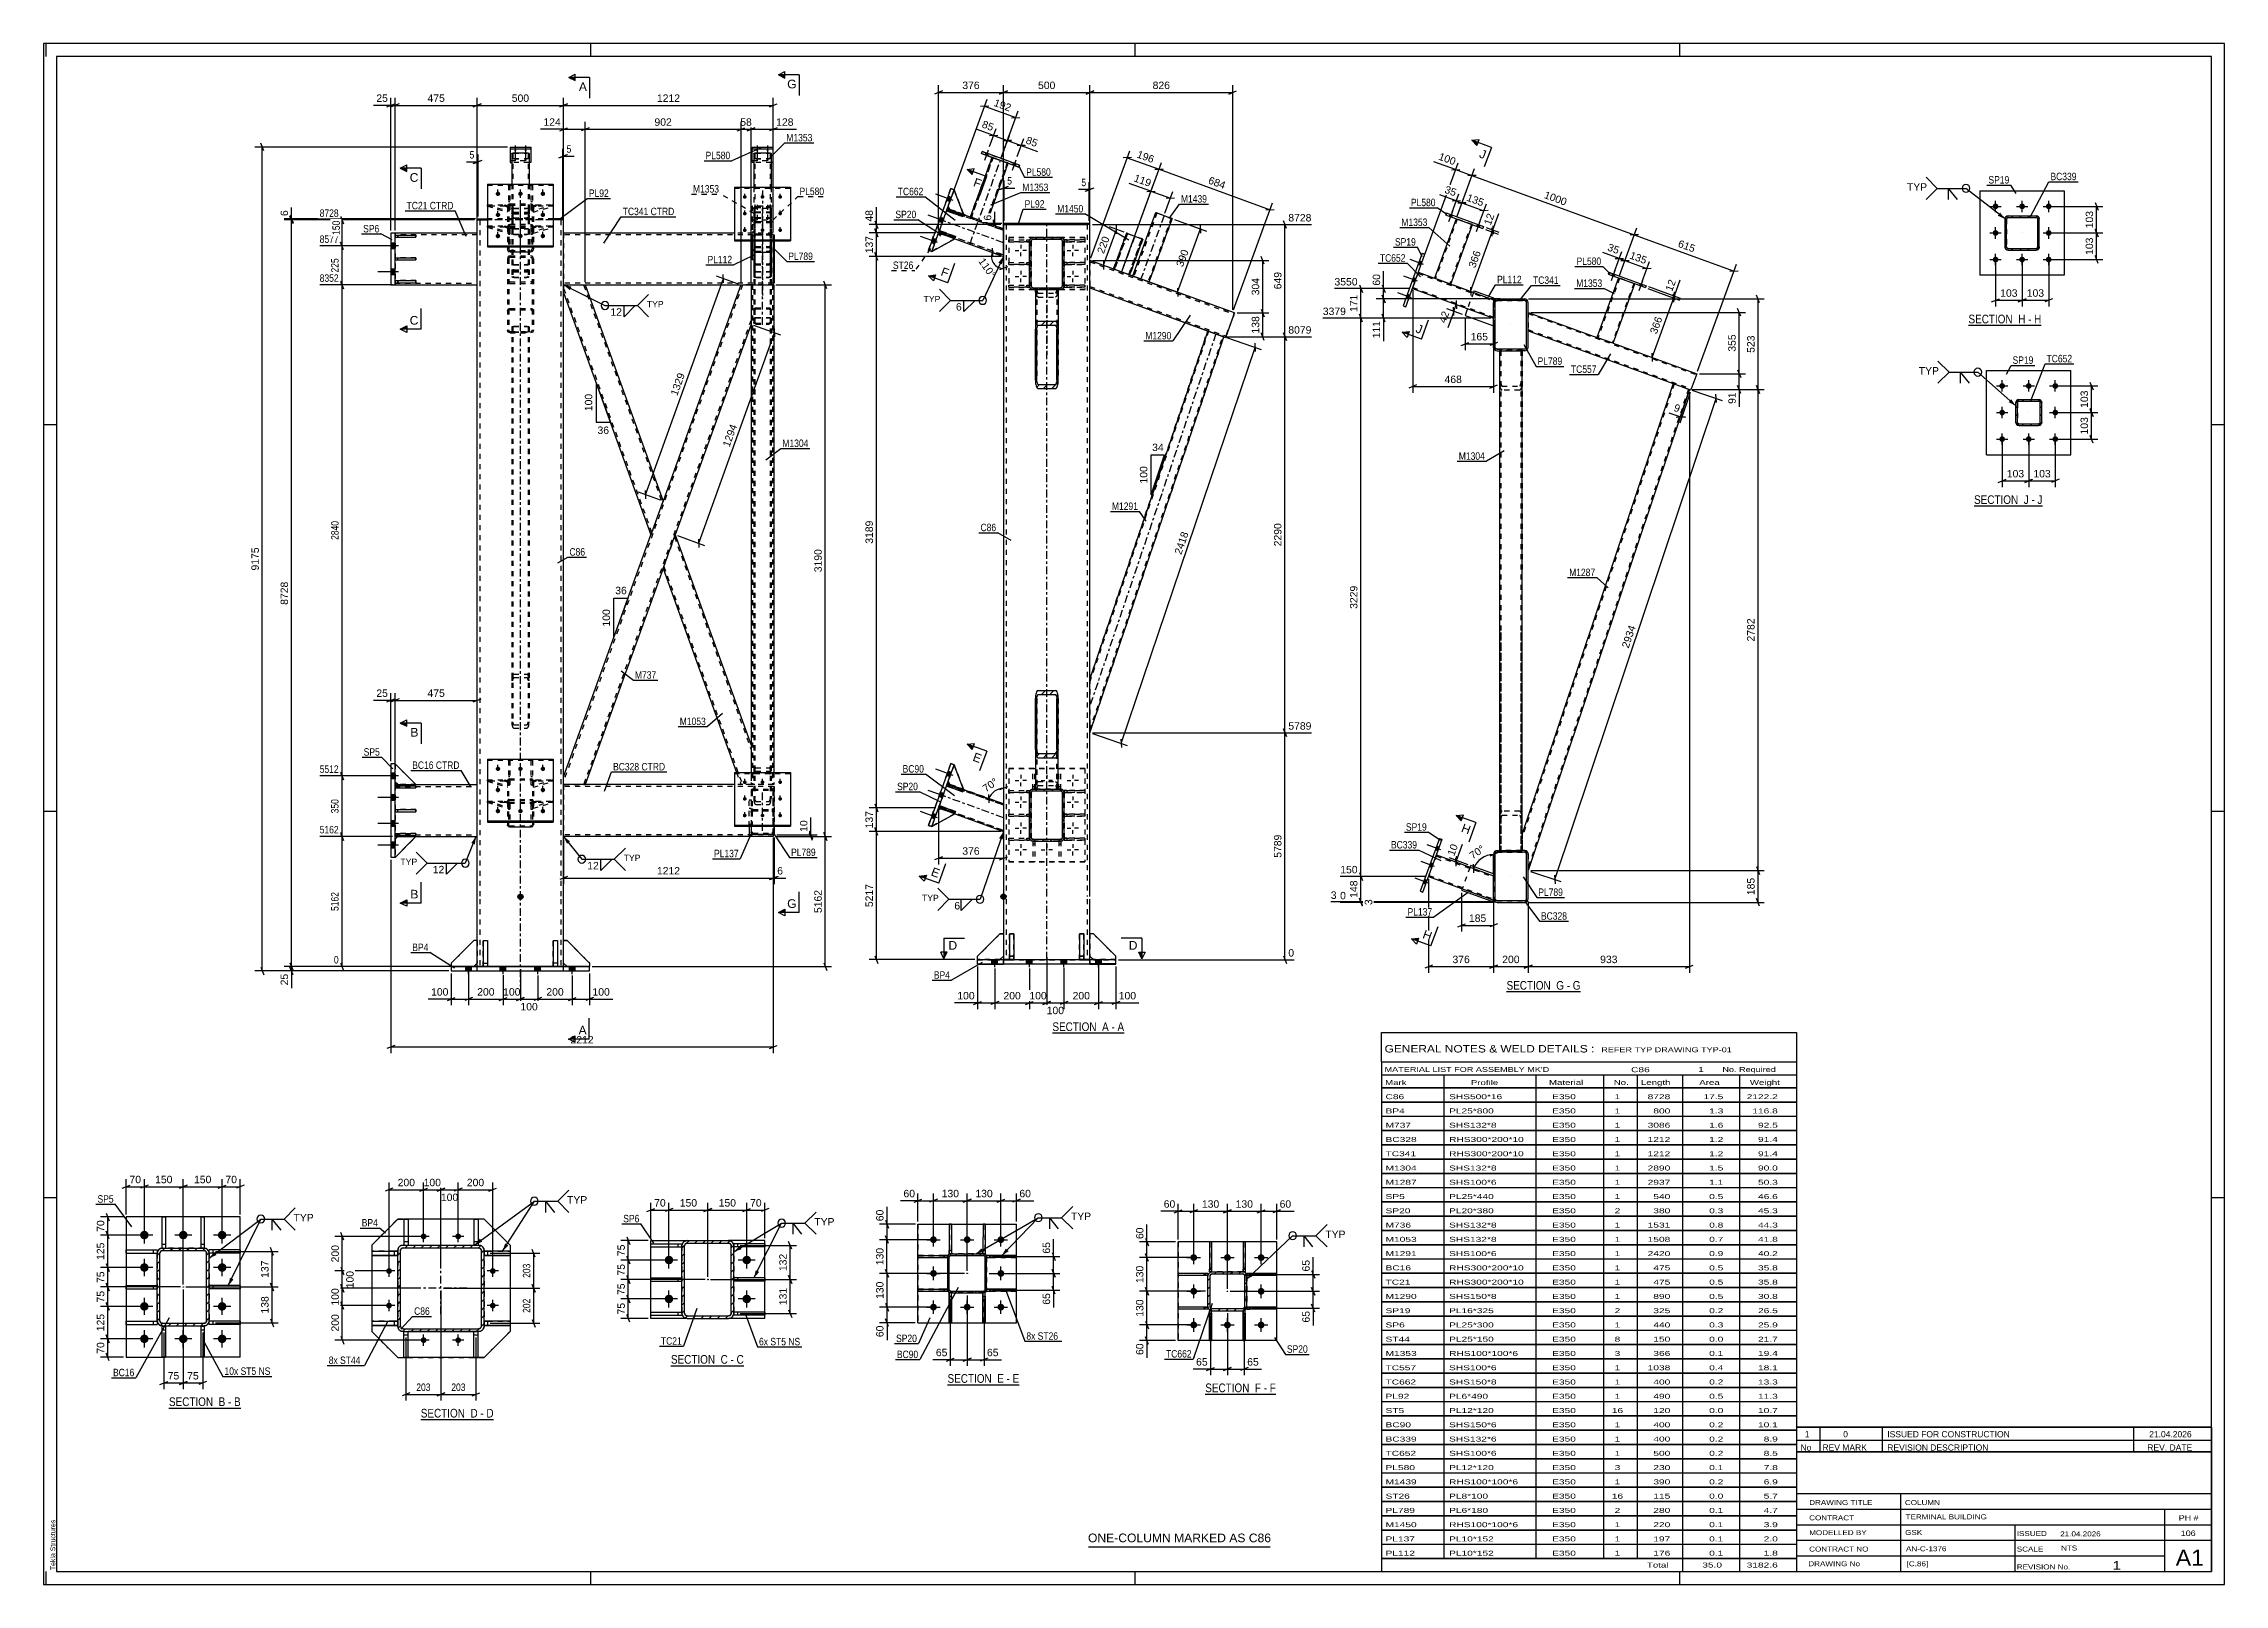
# Model space of a CAD drawing. Header units: millimetres. Extents: x -184 to 657, y -238 to 356.
import ezdxf

# ---------------------------------------------------------------- set-up
doc = ezdxf.new("R2010")
doc.units = ezdxf.units.MM
doc.linetypes.add('DXK_LINE_DOT2', pattern=[3.9198, 1.9599, -1.9599])
doc.linetypes.add('DXK_LINE_DOT3', pattern=[5.9187, 2.979, -0.9799, 0.9799, -0.9799])
doc.styles.add('Arial', font='ARIAL.TTF', dxfattribs={"height": 0.2})
doc.styles.add('Arial Narrow', font='ARIALN.TTF', dxfattribs={"height": 0.2})

# ---------------------------------------------------------------- blocks, each defined once
blk = doc.blocks.new('Unknown-284935071-1134')
at = {"color": 5, "linetype": 'Continuous'}
for p, q in [((657.12, 355.82), (-183.88, 355.82)), ((-183.88, 355.82), (-183.88, -238.18)), ((-182.88, 350.82), (-182.88, 355.82)), ((27.12, 350.82), (27.12, 355.82)), ((237.12, 350.82), (237.12, 355.82)), ((447.12, 350.82), (447.12, 355.82)), ((657.12, -238.18), (657.12, 355.82)), ((652.12, 350.82), (-178.88, 350.82)), ((-178.88, 350.82), (-178.88, -233.18)), ((652.12, -233.18), (652.12, 350.82)), ((-178.88, 208.82), (-183.88, 208.82)), ((657.12, 208.82), (652.12, 208.82)), ((-178.88, 59.82), (-183.88, 59.82)), ((657.12, 59.82), (652.12, 59.82)), ((-178.88, -89.18), (-183.88, -89.18)), ((657.12, -89.18), (652.12, -89.18)), ((-182.88, -238.18), (-182.88, -233.18)), ((-178.88, -233.18), (652.12, -233.18)), ((27.12, -238.18), (27.12, -233.18)), ((237.12, -238.18), (237.12, -233.18)), ((447.12, -238.18), (447.12, -233.18)), ((-183.88, -238.18), (657.12, -238.18))]:
    blk.add_line(p, q, dxfattribs=at)
at = {"color": 174, "linetype": 'Continuous', "style": 'Arial'}
blk.add_text('Tekla Structures', height=1.9102, rotation=90, dxfattribs=at).set_placement((-179.38, -232.68))
blk = doc.blocks.new('Unknown-284935071-11 - 3175')
at = {"color": 6, "linetype": 'Continuous'}
blk.add_line((-38.43, -174.6), (-10.36, -174.6), dxfattribs=at)
at = {"color": 0, "linetype": 'Continuous'}
blk.add_wipeout([(-20.32, -173.85), (-20.32, -170.35), (-38.43, -170.35), (-38.43, -173.85)], dxfattribs=at)
blk.add_wipeout([(-16.5, -173.85), (-16.5, -170.35), (-19.27, -170.35), (-19.27, -173.85)], dxfattribs=at)
at = {"color": 7, "linetype": 'Continuous', "style": 'Arial Narrow'}
blk.add_text('SECTION ', height=3.34, dxfattribs=at).set_placement((-38.43, -173.85))
at = {"color": 0, "linetype": 'Continuous'}
blk.add_wipeout([(-14.17, -173.85), (-14.17, -170.35), (-15.45, -170.35), (-15.45, -173.85)], dxfattribs=at)
blk.add_wipeout([(-10.36, -173.85), (-10.36, -170.35), (-13.12, -170.35), (-13.12, -173.85)], dxfattribs=at)
at = {"color": 7, "linetype": 'Continuous', "style": 'Arial Narrow'}
for s, p in [('D', (-19.27, -173.85)), ('-', (-15.45, -173.85)), ('D', (-13.12, -173.85))]:
    blk.add_text(s, height=3.34, dxfattribs=at).set_placement(p)
blk = doc.blocks.new('Unknown-284935071-21 - 10778')
at = {"color": 6, "linetype": 'Continuous'}
blk.add_line((380.3, -9.67), (408.81, -9.67), dxfattribs=at)
at = {"color": 0, "linetype": 'Continuous'}
blk.add_wipeout([(398.41, -8.92), (398.41, -5.42), (380.3, -5.42), (380.3, -8.92)], dxfattribs=at)
blk.add_wipeout([(402.45, -8.92), (402.45, -5.42), (399.46, -5.42), (399.46, -8.92)], dxfattribs=at)
at = {"color": 7, "linetype": 'Continuous', "style": 'Arial Narrow'}
blk.add_text('SECTION ', height=3.34, dxfattribs=at).set_placement((380.3, -8.92))
at = {"color": 0, "linetype": 'Continuous'}
blk.add_wipeout([(404.77, -8.92), (404.77, -5.42), (403.5, -5.42), (403.5, -8.92)], dxfattribs=at)
blk.add_wipeout([(408.81, -8.92), (408.81, -5.42), (405.82, -5.42), (405.82, -8.92)], dxfattribs=at)
at = {"color": 7, "linetype": 'Continuous', "style": 'Arial Narrow'}
for s, p in [('G', (399.46, -8.92)), ('-', (403.5, -8.92)), ('G', (405.82, -8.92))]:
    blk.add_text(s, height=3.34, dxfattribs=at).set_placement(p)
blk = doc.blocks.new('Unknown-284935071-13 - 2937')
at = {"color": 6, "linetype": 'Continuous'}
blk.add_line((264.1, -164.83), (291.31, -164.83), dxfattribs=at)
at = {"color": 0, "linetype": 'Continuous'}
blk.add_wipeout([(282.21, -164.08), (282.21, -160.58), (264.1, -160.58), (264.1, -164.08)], dxfattribs=at)
blk.add_wipeout([(285.6, -164.08), (285.6, -160.58), (283.26, -160.58), (283.26, -164.08)], dxfattribs=at)
at = {"color": 7, "linetype": 'Continuous', "style": 'Arial Narrow'}
blk.add_text('SECTION ', height=3.34, dxfattribs=at).set_placement((264.1, -164.08))
at = {"color": 0, "linetype": 'Continuous'}
blk.add_wipeout([(287.92, -164.08), (287.92, -160.58), (286.65, -160.58), (286.65, -164.08)], dxfattribs=at)
blk.add_wipeout([(291.31, -164.08), (291.31, -160.58), (288.97, -160.58), (288.97, -164.08)], dxfattribs=at)
at = {"color": 7, "linetype": 'Continuous', "style": 'Arial Narrow'}
for s, p in [('F', (283.26, -164.08)), ('-', (286.65, -164.08)), ('F', (288.97, -164.08))]:
    blk.add_text(s, height=3.34, dxfattribs=at).set_placement(p)
blk = doc.blocks.new('Unknown-284935071-14 - 4654')
at = {"color": 6, "linetype": 'Continuous'}
blk.add_line((-135.54, -170.18), (-107.89, -170.18), dxfattribs=at)
at = {"color": 0, "linetype": 'Continuous'}
blk.add_wipeout([(-117.43, -169.43), (-117.43, -165.93), (-135.54, -165.93), (-135.54, -169.43)], dxfattribs=at)
blk.add_wipeout([(-113.82, -169.43), (-113.82, -165.93), (-116.38, -165.93), (-116.38, -169.43)], dxfattribs=at)
at = {"color": 7, "linetype": 'Continuous', "style": 'Arial Narrow'}
blk.add_text('SECTION ', height=3.34, dxfattribs=at).set_placement((-135.54, -169.43))
at = {"color": 0, "linetype": 'Continuous'}
blk.add_wipeout([(-111.5, -169.43), (-111.5, -165.93), (-112.77, -165.93), (-112.77, -169.43)], dxfattribs=at)
blk.add_wipeout([(-107.89, -169.43), (-107.89, -165.93), (-110.45, -165.93), (-110.45, -169.43)], dxfattribs=at)
at = {"color": 7, "linetype": 'Continuous', "style": 'Arial Narrow'}
for s, p in [('B', (-116.38, -169.43)), ('-', (-112.77, -169.43)), ('B', (-110.45, -169.43))]:
    blk.add_text(s, height=3.34, dxfattribs=at).set_placement(p)
blk = doc.blocks.new('Unknown-284935071-15 - 5009')
at = {"color": 6, "linetype": 'Continuous'}
blk.add_line((58.05, -153.86), (86.12, -153.86), dxfattribs=at)
at = {"color": 0, "linetype": 'Continuous'}
blk.add_wipeout([(76.15, -153.11), (76.15, -149.61), (58.05, -149.61), (58.05, -153.11)], dxfattribs=at)
blk.add_wipeout([(79.97, -153.11), (79.97, -149.61), (77.2, -149.61), (77.2, -153.11)], dxfattribs=at)
at = {"color": 7, "linetype": 'Continuous', "style": 'Arial Narrow'}
blk.add_text('SECTION ', height=3.34, dxfattribs=at).set_placement((58.05, -153.11))
at = {"color": 0, "linetype": 'Continuous'}
blk.add_wipeout([(82.3, -153.11), (82.3, -149.61), (81.02, -149.61), (81.02, -153.11)], dxfattribs=at)
blk.add_wipeout([(86.12, -153.11), (86.12, -149.61), (83.35, -149.61), (83.35, -153.11)], dxfattribs=at)
at = {"color": 7, "linetype": 'Continuous', "style": 'Arial Narrow'}
for s, p in [('C', (77.2, -153.11)), ('C', (83.35, -153.11)), ('-', (81.02, -153.11))]:
    blk.add_text(s, height=3.34, dxfattribs=at).set_placement(p)
blk = doc.blocks.new('Unknown-284935071-16 - 2230')
at = {"color": 6, "linetype": 'Continuous'}
blk.add_line((164.72, -161.21), (192.37, -161.21), dxfattribs=at)
at = {"color": 0, "linetype": 'Continuous'}
blk.add_wipeout([(182.83, -160.46), (182.83, -156.96), (164.72, -156.96), (164.72, -160.46)], dxfattribs=at)
blk.add_wipeout([(186.44, -160.46), (186.44, -156.96), (183.88, -156.96), (183.88, -160.46)], dxfattribs=at)
at = {"color": 7, "linetype": 'Continuous', "style": 'Arial Narrow'}
blk.add_text('SECTION ', height=3.34, dxfattribs=at).set_placement((164.72, -160.46))
at = {"color": 0, "linetype": 'Continuous'}
blk.add_wipeout([(188.76, -160.46), (188.76, -156.96), (187.49, -156.96), (187.49, -160.46)], dxfattribs=at)
blk.add_wipeout([(192.37, -160.46), (192.37, -156.96), (189.81, -156.96), (189.81, -160.46)], dxfattribs=at)
at = {"color": 7, "linetype": 'Continuous', "style": 'Arial Narrow'}
for s, p in [('E', (183.88, -160.46)), ('-', (187.49, -160.46)), ('E', (189.81, -160.46))]:
    blk.add_text(s, height=3.34, dxfattribs=at).set_placement(p)
blk = doc.blocks.new('Unknown-284935071-17 - 4113')
at = {"color": 6, "linetype": 'Continuous'}
blk.add_line((205.15, -25.6), (232.8, -25.6), dxfattribs=at)
at = {"color": 0, "linetype": 'Continuous'}
blk.add_wipeout([(223.26, -24.85), (223.26, -21.35), (205.15, -21.35), (205.15, -24.85)], dxfattribs=at)
blk.add_wipeout([(226.87, -24.85), (226.87, -21.35), (224.31, -21.35), (224.31, -24.85)], dxfattribs=at)
at = {"color": 7, "linetype": 'Continuous', "style": 'Arial Narrow'}
blk.add_text('SECTION ', height=3.34, dxfattribs=at).set_placement((205.15, -24.85))
at = {"color": 0, "linetype": 'Continuous'}
blk.add_wipeout([(229.19, -24.85), (229.19, -21.35), (227.92, -21.35), (227.92, -24.85)], dxfattribs=at)
blk.add_wipeout([(232.8, -24.85), (232.8, -21.35), (230.24, -21.35), (230.24, -24.85)], dxfattribs=at)
at = {"color": 7, "linetype": 'Continuous', "style": 'Arial Narrow'}
for s, p in [('A', (224.31, -24.85)), ('-', (227.92, -24.85)), ('A', (230.24, -24.85))]:
    blk.add_text(s, height=3.34, dxfattribs=at).set_placement(p)
blk = doc.blocks.new('Unknown-284935071-22 - 12191')
at = {"color": 6, "linetype": 'Continuous'}
blk.add_line((558.43, 247.23), (586.5, 247.23), dxfattribs=at)
at = {"color": 0, "linetype": 'Continuous'}
blk.add_wipeout([(576.54, 247.98), (576.54, 251.48), (558.43, 251.48), (558.43, 247.98)], dxfattribs=at)
blk.add_wipeout([(580.36, 247.98), (580.36, 251.48), (577.59, 251.48), (577.59, 247.98)], dxfattribs=at)
at = {"color": 7, "linetype": 'Continuous', "style": 'Arial Narrow'}
blk.add_text('SECTION ', height=3.34, dxfattribs=at).set_placement((558.43, 247.98))
at = {"color": 0, "linetype": 'Continuous'}
blk.add_wipeout([(582.68, 247.98), (582.68, 251.48), (581.41, 251.48), (581.41, 247.98)], dxfattribs=at)
blk.add_wipeout([(586.5, 247.98), (586.5, 251.48), (583.73, 251.48), (583.73, 247.98)], dxfattribs=at)
at = {"color": 7, "linetype": 'Continuous', "style": 'Arial Narrow'}
for s, p in [('H', (577.59, 247.98)), ('-', (581.41, 247.98)), ('H', (583.73, 247.98))]:
    blk.add_text(s, height=3.34, dxfattribs=at).set_placement(p)
blk = doc.blocks.new('Unknown-284935071-23 - 12374')
at = {"color": 6, "linetype": 'Continuous'}
blk.add_line((560.58, 177.6), (586.94, 177.6), dxfattribs=at)
at = {"color": 0, "linetype": 'Continuous'}
blk.add_wipeout([(578.68, 178.35), (578.68, 181.85), (560.58, 181.85), (560.58, 178.35)], dxfattribs=at)
blk.add_wipeout([(581.65, 178.35), (581.65, 181.85), (579.73, 181.85), (579.73, 178.35)], dxfattribs=at)
at = {"color": 7, "linetype": 'Continuous', "style": 'Arial Narrow'}
blk.add_text('SECTION ', height=3.34, dxfattribs=at).set_placement((560.58, 178.35))
at = {"color": 0, "linetype": 'Continuous'}
blk.add_wipeout([(583.98, 178.35), (583.98, 181.85), (582.7, 181.85), (582.7, 178.35)], dxfattribs=at)
blk.add_wipeout([(586.94, 178.35), (586.94, 181.85), (585.03, 181.85), (585.03, 178.35)], dxfattribs=at)
at = {"color": 7, "linetype": 'Continuous', "style": 'Arial Narrow'}
for s, p in [('J', (579.73, 178.35)), ('-', (582.7, 178.35)), ('J', (585.03, 178.35))]:
    blk.add_text(s, height=3.34, dxfattribs=at).set_placement(p)
blk = doc.blocks.new('Part-284935071-3199 - 3175')
at = {"color": 2, "linetype": 'Continuous'}
for p, q in [((-45, -140.7), (-43.34, -140.7)), ((-45, -150.7), (-45, -140.7)), ((-45, -142.03), (-43.34, -142.03)), ((-43.34, -150.7), (-43.34, -140.7)), ((-45, -150.7), (-43.34, -150.7))]:
    blk.add_line(p, q, dxfattribs=at)
at = {"color": 7, "linetype": 'DXK_LINE_DOT2'}
for p, q in [((-45, -140.7), (-43.34, -140.7)), ((-45, -142.03), (-43.34, -142.03)), ((-43.34, -150.7), (-45, -150.7))]:
    blk.add_line(p, q, dxfattribs=at)
blk = doc.blocks.new('Bolt-284935071-3189 - 3175')
at = {"linetype": 'Continuous'}
for points in [[(-37.34, -105.13), (-37.57, -105.11), (-37.78, -105.04), (-37.98, -104.92), (-38.16, -104.77), (-38.29, -104.58), (-38.38, -104.37), (-38.43, -104.15), (-38.43, -103.92), (-38.38, -103.69), (-38.29, -103.48), (-38.16, -103.29), (-37.98, -103.14), (-37.78, -103.03), (-37.57, -102.95), (-37.34, -102.93), (-37.11, -102.95), (-36.89, -103.03), (-36.69, -103.14), (-36.52, -103.29), (-36.38, -103.48), (-36.29, -103.69), (-36.24, -103.92), (-36.24, -104.15), (-36.29, -104.37), (-36.38, -104.58), (-36.52, -104.77), (-36.69, -104.92), (-36.89, -105.04), (-37.11, -105.11)], [(-24, -105.13), (-24.23, -105.11), (-24.45, -105.04), (-24.65, -104.92), (-24.82, -104.77), (-24.96, -104.58), (-25.05, -104.37), (-25.1, -104.15), (-25.1, -103.92), (-25.05, -103.69), (-24.96, -103.48), (-24.82, -103.29), (-24.65, -103.14), (-24.45, -103.03), (-24.23, -102.95), (-24, -102.93), (-23.78, -102.95), (-23.56, -103.03), (-23.36, -103.14), (-23.19, -103.29), (-23.05, -103.48), (-22.96, -103.69), (-22.91, -103.92), (-22.91, -104.15), (-22.96, -104.37), (-23.05, -104.58), (-23.19, -104.77), (-23.36, -104.92), (-23.56, -105.04), (-23.78, -105.11)], [(-50.67, -118.46), (-50.9, -118.44), (-51.12, -118.37), (-51.32, -118.25), (-51.49, -118.1), (-51.62, -117.91), (-51.72, -117.7), (-51.76, -117.48), (-51.76, -117.25), (-51.72, -117.02), (-51.62, -116.81), (-51.49, -116.63), (-51.32, -116.47), (-51.12, -116.36), (-50.9, -116.29), (-50.67, -116.26), (-50.44, -116.29), (-50.22, -116.36), (-50.02, -116.47), (-49.85, -116.63), (-49.72, -116.81), (-49.62, -117.02), (-49.58, -117.25), (-49.58, -117.48), (-49.62, -117.7), (-49.72, -117.91), (-49.85, -118.1), (-50.02, -118.25), (-50.22, -118.37), (-50.44, -118.44)], [(-10.67, -118.46), (-10.9, -118.44), (-11.12, -118.37), (-11.32, -118.25), (-11.49, -118.1), (-11.62, -117.91), (-11.72, -117.7), (-11.76, -117.48), (-11.76, -117.25), (-11.72, -117.02), (-11.62, -116.81), (-11.49, -116.63), (-11.32, -116.47), (-11.12, -116.36), (-10.9, -116.29), (-10.67, -116.26), (-10.44, -116.29), (-10.22, -116.36), (-10.02, -116.47), (-9.85, -116.63), (-9.72, -116.81), (-9.62, -117.02), (-9.58, -117.25), (-9.58, -117.48), (-9.62, -117.7), (-9.72, -117.91), (-9.85, -118.1), (-10.02, -118.25), (-10.22, -118.37), (-10.44, -118.44)], [(-50.67, -131.8), (-50.9, -131.77), (-51.12, -131.7), (-51.32, -131.59), (-51.49, -131.43), (-51.62, -131.25), (-51.72, -131.04), (-51.76, -130.81), (-51.76, -130.58), (-51.72, -130.36), (-51.62, -130.15), (-51.49, -129.96), (-51.32, -129.81), (-51.12, -129.69), (-50.9, -129.62), (-50.67, -129.6), (-50.44, -129.62), (-50.22, -129.69), (-50.02, -129.81), (-49.85, -129.96), (-49.72, -130.15), (-49.62, -130.36), (-49.58, -130.58), (-49.58, -130.81), (-49.62, -131.04), (-49.72, -131.25), (-49.85, -131.43), (-50.02, -131.59), (-50.22, -131.7), (-50.44, -131.77)], [(-10.67, -131.8), (-10.9, -131.77), (-11.12, -131.7), (-11.32, -131.59), (-11.49, -131.43), (-11.62, -131.25), (-11.72, -131.04), (-11.76, -130.81), (-11.76, -130.58), (-11.72, -130.36), (-11.62, -130.15), (-11.49, -129.96), (-11.32, -129.81), (-11.12, -129.69), (-10.9, -129.62), (-10.67, -129.6), (-10.44, -129.62), (-10.22, -129.69), (-10.02, -129.81), (-9.85, -129.96), (-9.72, -130.15), (-9.62, -130.36), (-9.58, -130.58), (-9.58, -130.81), (-9.62, -131.04), (-9.72, -131.25), (-9.85, -131.43), (-10.02, -131.59), (-10.22, -131.7), (-10.44, -131.77)], [(-37.34, -145.13), (-37.57, -145.11), (-37.78, -145.04), (-37.98, -144.92), (-38.16, -144.77), (-38.29, -144.58), (-38.38, -144.37), (-38.43, -144.15), (-38.43, -143.92), (-38.38, -143.69), (-38.29, -143.48), (-38.16, -143.29), (-37.98, -143.14), (-37.78, -143.03), (-37.57, -142.95), (-37.34, -142.93), (-37.11, -142.95), (-36.89, -143.03), (-36.69, -143.14), (-36.52, -143.29), (-36.38, -143.48), (-36.29, -143.69), (-36.24, -143.92), (-36.24, -144.15), (-36.29, -144.37), (-36.38, -144.58), (-36.52, -144.77), (-36.69, -144.92), (-36.89, -145.04), (-37.11, -145.11)], [(-24, -145.13), (-24.23, -145.11), (-24.45, -145.04), (-24.65, -144.92), (-24.82, -144.77), (-24.96, -144.58), (-25.05, -144.37), (-25.1, -144.15), (-25.1, -143.92), (-25.05, -143.69), (-24.96, -143.48), (-24.82, -143.29), (-24.65, -143.14), (-24.45, -143.03), (-24.23, -142.95), (-24, -142.93), (-23.78, -142.95), (-23.56, -143.03), (-23.36, -143.14), (-23.19, -143.29), (-23.05, -143.48), (-22.96, -143.69), (-22.91, -143.92), (-22.91, -144.15), (-22.96, -144.37), (-23.05, -144.58), (-23.19, -144.77), (-23.36, -144.92), (-23.56, -145.04), (-23.78, -145.11)]]:
    blk.add_hatch(color=1, dxfattribs=at).paths.add_polyline_path(points)
at = {"color": 1, "linetype": 'Continuous'}
for p, q in [((-35.14, -104.03), (-39.54, -104.03)), ((-37.34, -106.23), (-37.34, -101.83)), ((-21.8, -104.03), (-26.2, -104.03)), ((-24, -106.23), (-24, -101.83)), ((-48.47, -117.36), (-52.87, -117.36)), ((-50.67, -119.56), (-50.67, -115.16)), ((-8.47, -117.36), (-12.87, -117.36)), ((-10.67, -119.56), (-10.67, -115.16)), ((-48.47, -130.7), (-52.87, -130.7)), ((-50.67, -132.9), (-50.67, -128.5)), ((-8.47, -130.7), (-12.87, -130.7)), ((-10.67, -132.9), (-10.67, -128.5)), ((-37.34, -146.23), (-37.34, -141.83)), ((-24, -146.23), (-24, -141.83)), ((-35.14, -144.03), (-39.54, -144.03)), ((-21.8, -144.03), (-26.2, -144.03))]:
    blk.add_line(p, q, dxfattribs=at)
blk = doc.blocks.new('Part-284935071-3214 - 3175')
at = {"color": 2, "linetype": 'Continuous'}
for p, q in [((-18, -97.36), (-18, -107.36)), ((-16.34, -97.36), (-18, -97.36)), ((-16.34, -97.36), (-16.34, -107.36)), ((-18, -106.03), (-16.34, -106.03))]:
    blk.add_line(p, q, dxfattribs=at)
at = {"color": 7, "linetype": 'DXK_LINE_DOT2'}
for p, q in [((-18, -97.36), (-16.34, -97.36)), ((-18, -106.03), (-16.34, -106.03)), ((-18, -107.36), (-18, -107.36)), ((-18, -107.36), (-18, -107.36)), ((-18, -107.36), (-18, -107.36)), ((-18, -107.36), (-16.34, -107.36)), ((-18, -107.36), (-16.34, -107.36)), ((-16.34, -107.36), (-16.34, -107.36)), ((-16.34, -107.36), (-16.34, -107.36)), ((-16.34, -107.36), (-16.34, -107.36))]:
    blk.add_line(p, q, dxfattribs=at)
blk = doc.blocks.new('Part-284935071-3194 - 3175')
at = {"linetype": 'Continuous'}
h = blk.add_hatch(dxfattribs=at)
h.set_pattern_fill('', scale=0.7, style=0, pattern_type=0)
h.set_pattern_definition([(45, (-47.1752, -139.3774), (-1.57154, 1.57154), [])])
h.paths.add_polyline_path([(-47.34, -138.56), (-47.18, -139.38), (-46.71, -140.07), (-46.02, -140.53), (-45.2, -140.69), (-16.14, -140.69), (-15.32, -140.53), (-14.63, -140.07), (-14.17, -139.38), (-14, -138.56), (-14, -109.49), (-14.17, -108.68), (-14.63, -107.99), (-15.32, -107.52), (-16.14, -107.36), (-45.2, -107.36), (-46.02, -107.52), (-46.71, -107.99), (-47.18, -108.68), (-47.34, -109.49)])
h.paths.add_polyline_path([(-46.19, -109.09), (-45.96, -108.74), (-45.61, -108.51), (-45.2, -108.43), (-16.14, -108.43), (-15.73, -108.51), (-15.38, -108.74), (-15.15, -109.09), (-15.07, -109.49), (-15.07, -138.56), (-15.15, -138.97), (-15.38, -139.32), (-15.73, -139.55), (-16.14, -139.63), (-45.2, -139.63), (-45.61, -139.55), (-45.96, -139.32), (-46.19, -138.97), (-46.27, -138.56), (-46.27, -109.49)])
at = {"color": 7, "linetype": 'DXK_LINE_DOT2'}
for p, q in [((-47.34, -109.5), (-47.18, -108.68)), ((-46.19, -109.09), (-46.27, -109.5)), ((-46.19, -109.09), (-46.19, -109.09)), ((-46.02, -107.53), (-45.2, -107.36)), ((-45.2, -107.36), (-16.14, -107.36)), ((-45.2, -107.36), (-45.2, -107.36)), ((-16.14, -107.36), (-16.14, -107.36)), ((-16.14, -107.36), (-15.32, -107.53)), ((-15.15, -109.09), (-15.15, -109.09)), ((-15.07, -109.5), (-15.15, -109.09)), ((-14.17, -108.68), (-14, -109.5)), ((-47.34, -109.49), (-47.34, -138.56)), ((-46.27, -109.5), (-46.27, -109.49)), ((-46.27, -138.56), (-46.27, -109.5)), ((-15.07, -109.5), (-15.07, -109.49)), ((-15.07, -138.56), (-15.07, -109.5)), ((-14, -109.49), (-14, -138.56)), ((-47.18, -139.38), (-47.34, -138.56)), ((-46.27, -138.56), (-46.27, -138.56)), ((-46.27, -138.56), (-46.19, -138.97)), ((-45.61, -139.55), (-45.2, -139.63)), ((-45.2, -139.63), (-45.2, -139.63)), ((-45.2, -139.63), (-16.14, -139.63)), ((-45, -140.7), (-43.34, -140.7)), ((-16.34, -140.7), (-18, -140.7)), ((-16.14, -139.63), (-15.73, -139.55)), ((-16.14, -139.63), (-16.14, -139.63)), ((-15.15, -138.97), (-15.07, -138.56)), ((-15.07, -138.56), (-15.07, -138.56)), ((-14, -138.56), (-14.17, -139.38))]:
    blk.add_line(p, q, dxfattribs=at)
at = {"color": 2, "linetype": 'Continuous'}
for p, q in [((-47.18, -108.68), (-47.34, -109.49)), ((-46.27, -109.49), (-46.19, -109.09)), ((-45.2, -107.36), (-46.02, -107.52)), ((-45.2, -108.43), (-45.61, -108.51)), ((-45.61, -108.51), (-45.2, -108.43)), ((-45.2, -107.36), (-16.14, -107.36)), ((-45.2, -108.43), (-45.2, -108.43)), ((-45.2, -108.43), (-16.14, -108.43)), ((-45.2, -108.43), (-16.14, -108.43)), ((-15.32, -107.52), (-16.14, -107.36)), ((-16.14, -108.43), (-16.14, -108.43)), ((-15.73, -108.51), (-16.14, -108.43)), ((-16.14, -108.43), (-15.73, -108.51)), ((-15.15, -109.09), (-15.07, -109.49)), ((-14, -109.49), (-14.17, -108.68)), ((-47.34, -138.56), (-47.34, -109.49)), ((-46.27, -138.56), (-46.27, -109.49)), ((-15.07, -138.56), (-15.07, -109.49)), ((-14, -138.56), (-14, -109.49)), ((-47.34, -138.56), (-47.18, -139.38)), ((-47.18, -139.38), (-47.18, -139.38)), ((-47.18, -139.38), (-47.18, -139.38)), ((-46.19, -138.97), (-46.27, -138.56)), ((-45.2, -140.7), (-46.02, -140.53)), ((-46.02, -140.53), (-45.2, -140.69)), ((-45.2, -139.63), (-45.61, -139.55)), ((-45.2, -139.63), (-16.14, -139.63)), ((-45.2, -140.7), (-45.2, -140.69)), ((-45.2, -140.69), (-16.14, -140.69)), ((-45.2, -140.7), (-45, -140.7)), ((-18, -140.7), (-43.34, -140.7)), ((-16.14, -140.7), (-16.34, -140.7)), ((-15.73, -139.55), (-16.14, -139.63)), ((-15.32, -140.53), (-16.14, -140.7)), ((-16.14, -140.69), (-15.32, -140.53)), ((-16.14, -140.7), (-16.14, -140.69)), ((-15.07, -138.56), (-15.15, -138.97)), ((-14.17, -139.38), (-14, -138.56)), ((-14.17, -139.38), (-14.17, -139.38)), ((-14.17, -139.38), (-14.17, -139.38))]:
    blk.add_line(p, q, dxfattribs=at)
at = {"color": 7, "linetype": 'DXK_LINE_DOT3'}
for p, q in [((-30.67, -134.03), (-30.67, -114.03)), ((-20.67, -124.03), (-40.67, -124.03))]:
    blk.add_line(p, q, dxfattribs=at)
at = {"color": 2, "linetype": 'Continuous'}
for centre, radius, start, end in [((-45.2, -109.49), 2.13, 112.5, 157.5), ((-45.2, -109.5), 1.07, 112.5, 157.5), ((-45.2, -109.49), 1.07, 112.5, 157.5), ((-16.14, -109.5), 1.07, 22.5, 67.5), ((-16.14, -109.49), 1.07, 22.5, 67.5), ((-16.14, -109.49), 2.13, 22.5, 67.5), ((-45.2, -138.56), 2.13, 202.5, 247.5), ((-45.2, -138.56), 2.13, 202.5, 247.5), ((-45.2, -138.56), 1.07, 202.5, 247.5), ((-16.14, -138.56), 1.07, 292.5, 337.5), ((-16.14, -138.56), 2.13, 292.5, 337.5), ((-16.14, -138.56), 2.13, 292.5, 337.5)]:
    blk.add_arc(centre, radius, start, end, dxfattribs=at)
at = {"color": 7, "linetype": 'DXK_LINE_DOT2'}
for centre, radius, start, end in [((-45.2, -109.5), 2.13, 112.5, 157.5), ((-16.14, -109.5), 2.13, 22.5, 67.5), ((-45.2, -138.56), 1.07, 202.5, 247.5), ((-16.14, -138.56), 1.07, 292.5, 337.5)]:
    blk.add_arc(centre, radius, start, end, dxfattribs=at)
blk = doc.blocks.new('Part-284935071-3204 - 3175')
at = {"color": 2, "linetype": 'Continuous'}
for p, q in [((-18, -140.7), (-16.34, -140.7)), ((-18, -150.7), (-18, -140.7)), ((-18, -142.03), (-16.34, -142.03)), ((-16.34, -150.7), (-16.34, -140.7)), ((-18, -150.7), (-16.34, -150.7))]:
    blk.add_line(p, q, dxfattribs=at)
at = {"color": 7, "linetype": 'DXK_LINE_DOT2'}
for p, q in [((-18, -140.7), (-16.34, -140.7)), ((-18, -142.03), (-16.34, -142.03)), ((-16.34, -150.7), (-18, -150.7))]:
    blk.add_line(p, q, dxfattribs=at)
blk = doc.blocks.new('Part-284935071-3209 - 3175')
at = {"color": 2, "linetype": 'Continuous'}
for p, q in [((-45, -97.36), (-45, -107.36)), ((-43.34, -97.36), (-45, -97.36)), ((-43.34, -97.36), (-43.34, -107.36)), ((-45, -106.03), (-43.34, -106.03))]:
    blk.add_line(p, q, dxfattribs=at)
at = {"color": 7, "linetype": 'DXK_LINE_DOT2'}
for p, q in [((-45, -97.36), (-43.34, -97.36)), ((-45, -106.03), (-43.34, -106.03)), ((-45, -107.36), (-45, -107.36)), ((-45, -107.36), (-45, -107.36)), ((-45, -107.36), (-45, -107.36)), ((-45, -107.36), (-43.34, -107.36)), ((-45, -107.36), (-43.34, -107.36)), ((-43.34, -107.36), (-43.34, -107.36)), ((-43.34, -107.36), (-43.34, -107.36)), ((-43.34, -107.36), (-43.34, -107.36))]:
    blk.add_line(p, q, dxfattribs=at)
blk = doc.blocks.new('Part-284935071-3219 - 3175')
at = {"color": 2, "linetype": 'Continuous'}
for p, q in [((-12.67, -109.7), (-14, -109.7)), ((-14, -111.36), (-12.67, -111.36)), ((-12.67, -111.36), (-14, -111.36)), ((-12.67, -109.7), (-12.67, -111.36)), ((-4, -109.7), (-12.67, -109.7)), ((-12.67, -111.36), (-4, -111.36)), ((-4, -111.36), (-12.67, -111.36)), ((-4, -109.7), (-4, -111.36)), ((-4, -111.36), (-4, -111.36))]:
    blk.add_line(p, q, dxfattribs=at)
at = {"color": 7, "linetype": 'DXK_LINE_DOT2'}
for p, q in [((-14, -111.36), (-14, -109.7)), ((-14, -109.7), (-12.67, -109.7)), ((-14, -111.36), (-14, -111.36)), ((-12.67, -109.7), (-4, -109.7)), ((-12.67, -111.36), (-12.67, -111.36)), ((-4, -111.36), (-4, -111.36))]:
    blk.add_line(p, q, dxfattribs=at)
blk = doc.blocks.new('Part-284935071-3224 - 3175')
at = {"color": 2, "linetype": 'Continuous'}
for p, q in [((-12.67, -136.7), (-14, -136.7)), ((-14, -138.36), (-12.67, -138.36)), ((-12.67, -138.36), (-14, -138.36)), ((-12.67, -136.7), (-12.67, -138.36)), ((-4, -136.7), (-12.67, -136.7)), ((-12.67, -138.36), (-4, -138.36)), ((-4, -138.36), (-12.67, -138.36)), ((-4, -136.7), (-4, -138.36)), ((-4, -138.36), (-4, -138.36))]:
    blk.add_line(p, q, dxfattribs=at)
at = {"color": 7, "linetype": 'DXK_LINE_DOT2'}
for p, q in [((-14, -138.36), (-14, -136.7)), ((-14, -136.7), (-12.67, -136.7)), ((-14, -138.36), (-14, -138.36)), ((-12.67, -136.7), (-4, -136.7)), ((-12.67, -138.36), (-12.67, -138.36)), ((-4, -138.36), (-4, -138.36))]:
    blk.add_line(p, q, dxfattribs=at)
blk = doc.blocks.new('Part-284935071-3229 - 3175')
at = {"color": 2, "linetype": 'Continuous'}
for p, q in [((-57.34, -109.7), (-57.34, -109.7)), ((-57.34, -109.7), (-48.67, -109.7)), ((-57.34, -109.7), (-57.34, -111.36)), ((-57.34, -111.36), (-48.67, -111.36)), ((-48.67, -111.36), (-57.34, -111.36)), ((-48.67, -109.7), (-47.34, -109.7)), ((-48.67, -109.7), (-48.67, -111.36)), ((-48.67, -111.36), (-47.34, -111.36)), ((-47.34, -111.36), (-48.67, -111.36))]:
    blk.add_line(p, q, dxfattribs=at)
at = {"color": 7, "linetype": 'DXK_LINE_DOT2'}
for p, q in [((-48.67, -109.7), (-57.34, -109.7)), ((-47.34, -109.7), (-48.67, -109.7)), ((-48.67, -111.36), (-48.67, -111.36)), ((-47.34, -109.7), (-47.34, -109.7)), ((-47.34, -109.7), (-47.34, -111.36))]:
    blk.add_line(p, q, dxfattribs=at)
blk = doc.blocks.new('Part-284935071-3234 - 3175')
at = {"color": 2, "linetype": 'Continuous'}
for p, q in [((-57.34, -136.7), (-57.34, -136.7)), ((-57.34, -136.7), (-48.67, -136.7)), ((-57.34, -136.7), (-57.34, -138.36)), ((-57.34, -138.36), (-48.67, -138.36)), ((-48.67, -138.36), (-57.34, -138.36)), ((-48.67, -136.7), (-47.34, -136.7)), ((-48.67, -136.7), (-48.67, -138.36)), ((-48.67, -138.36), (-47.34, -138.36)), ((-47.34, -138.36), (-48.67, -138.36))]:
    blk.add_line(p, q, dxfattribs=at)
at = {"color": 7, "linetype": 'DXK_LINE_DOT2'}
for p, q in [((-48.67, -136.7), (-57.34, -136.7)), ((-47.34, -136.7), (-48.67, -136.7)), ((-48.67, -138.36), (-48.67, -138.36)), ((-47.34, -136.7), (-47.34, -136.7)), ((-47.34, -136.7), (-47.34, -138.36))]:
    blk.add_line(p, q, dxfattribs=at)
blk = doc.blocks.new('Part-284935071-3265 - 3175')
at = {"color": 2, "linetype": 'Continuous'}
for p, q in [((-47.34, -97.36), (-57.34, -107.36)), ((-47.34, -97.36), (-45, -97.36)), ((-47.34, -97.36), (-47.34, -97.36)), ((-18, -97.36), (-43.34, -97.36)), ((-14, -97.36), (-16.34, -97.36)), ((-4, -107.36), (-14, -97.36)), ((-14, -97.36), (-14, -97.36)), ((-57.34, -107.36), (-57.34, -109.7)), ((-4, -107.36), (-4, -107.36)), ((-4, -107.36), (-4, -109.7)), ((-57.34, -111.36), (-57.34, -136.7)), ((-4, -111.36), (-4, -136.7)), ((-57.34, -138.36), (-57.34, -140.7)), ((-57.34, -140.7), (-57.34, -140.7)), ((-57.34, -140.7), (-47.34, -150.7)), ((-14, -150.7), (-4, -140.7)), ((-4, -138.36), (-4, -140.7)), ((-47.34, -150.7), (-47.34, -150.7)), ((-47.34, -150.7), (-45, -150.7)), ((-18, -150.7), (-43.34, -150.7)), ((-14, -150.7), (-16.34, -150.7)), ((-14, -150.7), (-14, -150.7))]:
    blk.add_line(p, q, dxfattribs=at)
at = {"color": 7, "linetype": 'DXK_LINE_DOT2'}
for p, q in [((-57.34, -107.36), (-47.34, -97.36)), ((-14, -97.36), (-47.34, -97.36)), ((-45, -97.36), (-43.34, -97.36)), ((-16.34, -97.36), (-18, -97.36)), ((-14, -97.36), (-4, -107.36)), ((-57.34, -109.7), (-57.34, -111.36)), ((-4, -109.7), (-4, -111.36)), ((-57.34, -136.7), (-57.34, -138.36)), ((-47.34, -150.7), (-57.34, -140.7)), ((-14, -150.7), (-4, -140.7)), ((-4, -136.7), (-4, -138.36)), ((-4, -140.7), (-4, -140.7)), ((-47.34, -150.7), (-14, -150.7)), ((-45, -150.7), (-43.34, -150.7)), ((-16.34, -150.7), (-18, -150.7))]:
    blk.add_line(p, q, dxfattribs=at)
blk = doc.blocks.new('Part-284935071-3666 - 3533')
at = {"color": 2, "linetype": 'Continuous'}
for p, q in [((-48.33, 273.21), (-40.33, 273.21)), ((-48.33, 273.21), (-48.33, 272.41)), ((-48.33, 272.41), (-40.33, 272.41)), ((-40.33, 273.21), (-40.33, 272.41))]:
    blk.add_line(p, q, dxfattribs=at)
at = {"color": 7, "linetype": 'DXK_LINE_DOT2'}
blk.add_line((-47.33, 272.41), (-47.33, 273.21), dxfattribs=at)
blk = doc.blocks.new('Part-284935071-3543 - 3533')
at = {"color": 7, "linetype": 'DXK_LINE_DOT2'}
for p, q in [((-40.33, 69.67), (-48.33, 69.67)), ((-48.33, 69.67), (-48.33, 68.87)), ((-48.33, 68.87), (-40.33, 68.87)), ((-47.33, 69.67), (-47.33, 68.87)), ((-40.33, 68.87), (-40.33, 69.67))]:
    blk.add_line(p, q, dxfattribs=at)
blk = doc.blocks.new('Part-284935071-3618 - 3533')
at = {"color": 2, "linetype": 'Continuous'}
for p, q in [((-48.33, 70.15), (-47.33, 70.15)), ((-40.33, 70.15), (-16.67, 70.15)), ((-48.33, 50.15), (-16.67, 50.15))]:
    blk.add_line(p, q, dxfattribs=at)
at = {"color": 7, "linetype": 'DXK_LINE_DOT2'}
for p, q in [((-48.33, 70.15), (-48.33, 50.15)), ((-48.33, 69.48), (-16.67, 69.48)), ((-47.33, 70.15), (-40.33, 70.15)), ((-16.67, 50.15), (-16.67, 70.15)), ((-48.33, 50.81), (-16.67, 50.81))]:
    blk.add_line(p, q, dxfattribs=at)
blk = doc.blocks.new('Bolt-284935071-3685 - 3533')
at = {"linetype": 'Continuous'}
for points in [[(-18.9, 0), (-21.1, 0), (-21.1, -1.67), (-18.9, -1.67)], [(-18.9, 0), (-21.1, 0), (-21.1, -1.67), (-18.9, -1.67)], [(-5.57, 0), (-7.77, 0), (-7.77, -1.67), (-5.57, -1.67)], [(-5.57, 0), (-7.77, 0), (-7.77, -1.67), (-5.57, -1.67)], [(7.77, 0), (5.57, 0), (5.57, -1.67), (7.77, -1.67)], [(7.77, 0), (5.57, 0), (5.57, -1.67), (7.77, -1.67)], [(21.1, 0), (18.9, 0), (18.9, -1.67), (21.1, -1.67)], [(21.1, 0), (18.9, 0), (18.9, -1.67), (21.1, -1.67)]]:
    blk.add_hatch(color=1, dxfattribs=at).paths.add_polyline_path(points)
at = {"color": 1, "linetype": 'Continuous'}
for p, q in [((-21.1, -1.67), (-21.1, 0)), ((-21.1, -1.67), (-21.1, 0)), ((-20, -2.93), (-20, 0)), ((-20, -2.93), (-20, 0)), ((-18.9, -1.67), (-18.9, 0)), ((-18.9, -1.67), (-18.9, 0)), ((-7.77, -1.67), (-7.77, 0)), ((-7.77, -1.67), (-7.77, 0)), ((-6.67, -2.93), (-6.67, 0)), ((-6.67, -2.93), (-6.67, 0)), ((-5.57, -1.67), (-5.57, 0)), ((-5.57, -1.67), (-5.57, 0)), ((5.57, -1.67), (5.57, 0)), ((5.57, -1.67), (5.57, 0)), ((6.67, -2.93), (6.67, 0)), ((6.67, -2.93), (6.67, 0)), ((7.77, -1.67), (7.77, 0)), ((7.77, -1.67), (7.77, 0)), ((18.9, -1.67), (18.9, 0)), ((18.9, -1.67), (18.9, 0)), ((20, -2.93), (20, 0)), ((20, -2.93), (20, 0)), ((21.1, -1.67), (21.1, 0)), ((21.1, -1.67), (21.1, 0))]:
    blk.add_line(p, q, dxfattribs=at)
blk = doc.blocks.new('Bolt-284935071-3540 - 3533')
at = {"linetype": 'Continuous'}
for points in [[(-8.67, 297.13), (-8.85, 297.14), (-9.02, 297.2), (-9.18, 297.28), (-9.31, 297.39), (-9.42, 297.53), (-9.49, 297.69), (-9.53, 297.85), (-9.53, 298.03), (-9.49, 298.19), (-9.42, 298.35), (-9.31, 298.48), (-9.18, 298.6), (-9.02, 298.68), (-8.85, 298.74), (-8.67, 298.75), (-8.49, 298.74), (-8.31, 298.68), (-8.16, 298.6), (-8.02, 298.48), (-7.92, 298.35), (-7.84, 298.19), (-7.8, 298.03), (-7.8, 297.85), (-7.84, 297.69), (-7.92, 297.53), (-8.02, 297.39), (-8.16, 297.28), (-8.31, 297.2), (-8.49, 297.14)], [(0, 297.13), (-0.18, 297.14), (-0.35, 297.2), (-0.51, 297.28), (-0.64, 297.39), (-0.75, 297.53), (-0.82, 297.69), (-0.86, 297.85), (-0.86, 298.03), (-0.82, 298.19), (-0.75, 298.35), (-0.64, 298.48), (-0.51, 298.6), (-0.35, 298.68), (-0.18, 298.74), (0, 298.75), (0.18, 298.74), (0.35, 298.68), (0.51, 298.6), (0.64, 298.48), (0.75, 298.35), (0.82, 298.19), (0.86, 298.03), (0.86, 297.85), (0.82, 297.69), (0.75, 297.53), (0.64, 297.39), (0.51, 297.28), (0.35, 297.2), (0.18, 297.14)], [(8.67, 297.13), (8.49, 297.14), (8.31, 297.2), (8.16, 297.28), (8.02, 297.39), (7.92, 297.53), (7.84, 297.69), (7.8, 297.85), (7.8, 298.03), (7.84, 298.19), (7.92, 298.35), (8.02, 298.48), (8.16, 298.6), (8.31, 298.68), (8.49, 298.74), (8.67, 298.75), (8.85, 298.74), (9.02, 298.68), (9.18, 298.6), (9.31, 298.48), (9.42, 298.35), (9.49, 298.19), (9.53, 298.03), (9.53, 297.85), (9.49, 297.69), (9.42, 297.53), (9.31, 297.39), (9.18, 297.28), (9.02, 297.2), (8.85, 297.14)], [(-8.67, 288.98), (-8.85, 289), (-9.02, 289.05), (-9.18, 289.14), (-9.31, 289.25), (-9.42, 289.39), (-9.49, 289.54), (-9.53, 289.71), (-9.53, 289.88), (-9.49, 290.05), (-9.42, 290.2), (-9.31, 290.34), (-9.18, 290.45), (-9.02, 290.54), (-8.85, 290.59), (-8.67, 290.61), (-8.49, 290.59), (-8.31, 290.54), (-8.16, 290.45), (-8.02, 290.34), (-7.92, 290.2), (-7.84, 290.05), (-7.8, 289.88), (-7.8, 289.71), (-7.84, 289.54), (-7.92, 289.39), (-8.02, 289.25), (-8.16, 289.14), (-8.31, 289.05), (-8.49, 289)], [(8.67, 288.98), (8.49, 289), (8.31, 289.05), (8.16, 289.14), (8.02, 289.25), (7.92, 289.39), (7.84, 289.54), (7.8, 289.71), (7.8, 289.88), (7.84, 290.05), (7.92, 290.2), (8.02, 290.34), (8.16, 290.45), (8.31, 290.54), (8.49, 290.59), (8.67, 290.61), (8.85, 290.59), (9.02, 290.54), (9.18, 290.45), (9.31, 290.34), (9.42, 290.2), (9.49, 290.05), (9.53, 289.88), (9.53, 289.71), (9.49, 289.54), (9.42, 289.39), (9.31, 289.25), (9.18, 289.14), (9.02, 289.05), (8.85, 289)], [(-8.67, 280.84), (-8.85, 280.86), (-9.02, 280.91), (-9.18, 280.99), (-9.31, 281.11), (-9.42, 281.24), (-9.49, 281.4), (-9.53, 281.57), (-9.53, 281.74), (-9.49, 281.9), (-9.42, 282.06), (-9.31, 282.2), (-9.18, 282.31), (-9.02, 282.4), (-8.85, 282.45), (-8.67, 282.47), (-8.49, 282.45), (-8.31, 282.4), (-8.16, 282.31), (-8.02, 282.2), (-7.92, 282.06), (-7.84, 281.9), (-7.8, 281.74), (-7.8, 281.57), (-7.84, 281.4), (-7.92, 281.24), (-8.02, 281.11), (-8.16, 280.99), (-8.31, 280.91), (-8.49, 280.86)], [(0, 280.84), (-0.18, 280.86), (-0.35, 280.91), (-0.51, 280.99), (-0.64, 281.11), (-0.75, 281.24), (-0.82, 281.4), (-0.86, 281.57), (-0.86, 281.74), (-0.82, 281.9), (-0.75, 282.06), (-0.64, 282.2), (-0.51, 282.31), (-0.35, 282.4), (-0.18, 282.45), (0, 282.47), (0.18, 282.45), (0.35, 282.4), (0.51, 282.31), (0.64, 282.2), (0.75, 282.06), (0.82, 281.9), (0.86, 281.74), (0.86, 281.57), (0.82, 281.4), (0.75, 281.24), (0.64, 281.11), (0.51, 280.99), (0.35, 280.91), (0.18, 280.86)], [(8.67, 280.84), (8.49, 280.86), (8.31, 280.91), (8.16, 280.99), (8.02, 281.11), (7.92, 281.24), (7.84, 281.4), (7.8, 281.57), (7.8, 281.74), (7.84, 281.9), (7.92, 282.06), (8.02, 282.2), (8.16, 282.31), (8.31, 282.4), (8.49, 282.45), (8.67, 282.47), (8.85, 282.45), (9.02, 282.4), (9.18, 282.31), (9.31, 282.2), (9.42, 282.06), (9.49, 281.9), (9.53, 281.74), (9.53, 281.57), (9.49, 281.4), (9.42, 281.24), (9.31, 281.11), (9.18, 280.99), (9.02, 280.91), (8.85, 280.86)]]:
    blk.add_hatch(color=1, dxfattribs=at).paths.add_polyline_path(points)
at = {"color": 1, "linetype": 'Continuous'}
for p, q in [((-8.67, 297.14), (-8.67, 299.54)), ((0, 297.14), (0, 299.54)), ((8.67, 297.14), (8.67, 299.54)), ((-8.67, 289), (-8.67, 291.39)), ((8.67, 289), (8.67, 291.39)), ((-8.67, 280.85), (-8.67, 283.25)), ((0, 280.85), (0, 283.25)), ((8.67, 280.85), (8.67, 283.25))]:
    blk.add_line(p, q, dxfattribs=at)
blk = doc.blocks.new('Part-284935071-3652 - 3533')
at = {"color": 7, "linetype": 'DXK_LINE_DOT2'}
for p, q in [((-40.33, 51.33), (-48.33, 51.33)), ((-48.33, 51.33), (-48.33, 50.53)), ((-48.33, 50.53), (-40.33, 50.53)), ((-47.33, 51.33), (-47.33, 50.53)), ((-40.33, 50.53), (-40.33, 51.33))]:
    blk.add_line(p, q, dxfattribs=at)
blk = doc.blocks.new('Part-284935071-3542 - 3533')
at = {"color": 2, "linetype": 'Continuous'}
for p, q in [((-48.33, 69.67), (-40.33, 69.67)), ((-48.33, 69.67), (-48.33, 68.87)), ((-48.33, 68.87), (-40.33, 68.87)), ((-40.33, 69.67), (-40.33, 68.87))]:
    blk.add_line(p, q, dxfattribs=at)
at = {"color": 7, "linetype": 'DXK_LINE_DOT2'}
blk.add_line((-47.33, 68.87), (-47.33, 69.67), dxfattribs=at)
blk = doc.blocks.new('Bolt-284935071-3689 - 3533')
at = {"linetype": 'Continuous'}
for points in [[(-50, 74.58), (-50, 72.38), (-48.33, 72.38), (-48.33, 74.58)], [(-50, 74.58), (-50, 72.38), (-48.33, 72.38), (-48.33, 74.58)], [(-50, 74.58), (-50, 72.38), (-48.33, 72.38), (-48.33, 74.58)], [(-50, 66.25), (-50, 64.05), (-48.33, 64.05), (-48.33, 66.25)], [(-50, 66.25), (-50, 64.05), (-48.33, 64.05), (-48.33, 66.25)], [(-50, 56.25), (-50, 54.05), (-48.33, 54.05), (-48.33, 56.25)], [(-50, 56.25), (-50, 54.05), (-48.33, 54.05), (-48.33, 56.25)], [(-50, 47.91), (-50, 45.71), (-48.33, 45.71), (-48.33, 47.91)], [(-50, 47.91), (-50, 45.71), (-48.33, 45.71), (-48.33, 47.91)], [(-50, 47.91), (-50, 45.71), (-48.33, 45.71), (-48.33, 47.91)]]:
    blk.add_hatch(color=1, dxfattribs=at).paths.add_polyline_path(points)
at = {"color": 1, "linetype": 'Continuous'}
for p, q in [((-47.07, 73.48), (-55, 73.48)), ((-47.07, 73.48), (-55, 73.48)), ((-47.07, 73.48), (-55, 73.48)), ((-48.33, 74.58), (-50, 74.58)), ((-48.33, 74.58), (-50, 74.58)), ((-48.33, 74.58), (-50, 74.58)), ((-48.33, 72.38), (-50, 72.38)), ((-48.33, 72.38), (-50, 72.38)), ((-48.33, 72.38), (-50, 72.38)), ((-47.07, 65.15), (-55, 65.15)), ((-47.07, 65.15), (-55, 65.15)), ((-48.33, 66.25), (-50, 66.25)), ((-48.33, 66.25), (-50, 66.25)), ((-48.33, 64.05), (-50, 64.05)), ((-48.33, 64.05), (-50, 64.05)), ((-47.07, 55.15), (-55, 55.15)), ((-47.07, 55.15), (-55, 55.15)), ((-48.33, 56.25), (-50, 56.25)), ((-48.33, 56.25), (-50, 56.25)), ((-48.33, 54.05), (-50, 54.05)), ((-48.33, 54.05), (-50, 54.05)), ((-47.07, 46.81), (-55, 46.81)), ((-47.07, 46.81), (-55, 46.81)), ((-47.07, 46.81), (-55, 46.81)), ((-48.33, 47.91), (-50, 47.91)), ((-48.33, 47.91), (-50, 47.91)), ((-48.33, 47.91), (-50, 47.91)), ((-48.33, 45.71), (-50, 45.71)), ((-48.33, 45.71), (-50, 45.71)), ((-48.33, 45.71), (-50, 45.71))]:
    blk.add_line(p, q, dxfattribs=at)
blk = doc.blocks.new('Part-284935071-3625 - 3533')
at = {"color": 2, "linetype": 'Continuous'}
for p, q in [((82.5, 282.81), (16.67, 282.81)), ((97.5, 279.76), (97.5, 262.81)), ((16.67, 262.81), (97.5, 262.81))]:
    blk.add_line(p, q, dxfattribs=at)
at = {"color": 7, "linetype": 'DXK_LINE_DOT2'}
for p, q in [((16.67, 282.81), (16.67, 262.81)), ((97.5, 282.15), (16.67, 282.15)), ((97.5, 282.81), (82.5, 282.81)), ((97.5, 279.76), (97.5, 282.81)), ((97.5, 263.48), (16.67, 263.48)), ((97.5, 263.48), (97.5, 263.53))]:
    blk.add_line(p, q, dxfattribs=at)
blk = doc.blocks.new('Bolt-284935071-3544 - 3533')
at = {"linetype": 'Continuous'}
for points in [[(-2, 314.69), (-1.9, 314.68), (-1.81, 314.67), (-1.73, 314.66), (-1.65, 314.63), (-1.6, 314.61), (-1.56, 314.58), (-1.54, 314.54), (-1.54, 314.51), (-1.56, 314.48), (-1.6, 314.45), (-1.65, 314.42), (-1.73, 314.4), (-1.81, 314.38), (-1.9, 314.37), (-2, 314.37), (-2.1, 314.37), (-2.19, 314.38), (-2.27, 314.4), (-2.35, 314.42), (-2.4, 314.45), (-2.44, 314.48), (-2.46, 314.51), (-2.46, 314.54), (-2.44, 314.58), (-2.4, 314.61), (-2.35, 314.63), (-2.27, 314.66), (-2.19, 314.67), (-2.1, 314.68)], [(2, 314.69), (2.1, 314.68), (2.19, 314.67), (2.27, 314.66), (2.35, 314.63), (2.4, 314.61), (2.44, 314.58), (2.46, 314.54), (2.46, 314.51), (2.44, 314.48), (2.4, 314.45), (2.35, 314.42), (2.27, 314.4), (2.19, 314.38), (2.1, 314.37), (2, 314.37), (1.9, 314.37), (1.81, 314.38), (1.73, 314.4), (1.65, 314.42), (1.6, 314.45), (1.56, 314.48), (1.54, 314.51), (1.54, 314.54), (1.56, 314.58), (1.6, 314.61), (1.65, 314.63), (1.73, 314.66), (1.81, 314.67), (1.9, 314.68)]]:
    blk.add_hatch(color=1, dxfattribs=at).paths.add_polyline_path(points)
at = {"color": 1, "linetype": 'Continuous'}
for p, q in [((-2, 316.53), (-2, 312.58)), ((2, 316.53), (2, 312.58))]:
    blk.add_line(p, q, dxfattribs=at)
at = {"color": 1, "linetype": 'DXK_LINE_DOT2'}
for p, q in [((-2, 312.65), (-2, 308.71)), ((2, 312.65), (2, 308.71))]:
    blk.add_line(p, q, dxfattribs=at)
blk = doc.blocks.new('Bolt-284935071-3688 - 3533')
at = {"linetype": 'Continuous'}
for points in [[(-50, 278.91), (-50, 276.71), (-48.33, 276.71), (-48.33, 278.91)], [(-50, 278.91), (-50, 276.71), (-48.33, 276.71), (-48.33, 278.91)], [(-50, 268.91), (-50, 266.71), (-48.33, 266.71), (-48.33, 268.91)], [(-50, 268.91), (-50, 266.71), (-48.33, 266.71), (-48.33, 268.91)]]:
    blk.add_hatch(color=1, dxfattribs=at).paths.add_polyline_path(points)
at = {"color": 1, "linetype": 'Continuous'}
for p, q in [((-47.07, 277.81), (-55, 277.81)), ((-47.07, 277.81), (-55, 277.81)), ((-48.33, 278.91), (-50, 278.91)), ((-48.33, 278.91), (-50, 278.91)), ((-48.33, 276.71), (-50, 276.71)), ((-48.33, 276.71), (-50, 276.71)), ((-47.07, 267.81), (-55, 267.81)), ((-47.07, 267.81), (-55, 267.81)), ((-48.33, 268.91), (-50, 268.91)), ((-48.33, 268.91), (-50, 268.91)), ((-48.33, 266.71), (-50, 266.71)), ((-48.33, 266.71), (-50, 266.71))]:
    blk.add_line(p, q, dxfattribs=at)
blk = doc.blocks.new('Part-284935071-3656 - 3533')
at = {"color": 7, "linetype": 'DXK_LINE_DOT2'}
for p, q in [((4.07, 62.6), (4.07, 55.73)), ((4.07, 62.6), (4.6, 62.6)), ((4.07, 62), (4.6, 62)), ((4.07, 60.66), (4.6, 60.66)), ((4.6, 62.6), (4.6, 55.73))]:
    blk.add_line(p, q, dxfattribs=at)
at = {"color": 2, "linetype": 'Continuous'}
blk.add_line((4.6, 55.73), (4.07, 55.73), dxfattribs=at)
blk = doc.blocks.new('Part-284935071-3545 - 3533')
at = {"color": 2, "linetype": 'Continuous'}
for p, q in [((-4, 315.96), (-4, 315.21)), ((-4, 315.96), (4, 315.96)), ((-4, 315.21), (-4, 309.97)), ((-4, 315.21), (4, 315.21)), ((4, 315.96), (4, 309.97)), ((-4, 309.97), (-3.33, 309.97)), ((4, 309.97), (3.33, 309.97))]:
    blk.add_line(p, q, dxfattribs=at)
at = {"color": 7, "linetype": 'DXK_LINE_DOT2'}
for p, q in [((-4, 310.72), (4, 310.72)), ((3.33, 309.97), (-3.33, 309.97))]:
    blk.add_line(p, q, dxfattribs=at)
blk = doc.blocks.new('Part-284935071-3581 - 3533')
at = {"color": 2, "linetype": 'Continuous'}
for p, q in [((82.5, 70.15), (16.67, 70.15)), ((97.5, 51.3), (97.5, 50.15)), ((97.5, 50.15), (16.67, 50.15))]:
    blk.add_line(p, q, dxfattribs=at)
at = {"color": 7, "linetype": 'DXK_LINE_DOT2'}
for p, q in [((16.67, 70.15), (16.67, 50.15)), ((97.5, 69.48), (16.67, 69.48)), ((97.5, 70.15), (82.5, 70.15)), ((97.5, 51.3), (97.5, 70.15)), ((97.5, 50.81), (16.67, 50.81)), ((97.5, 50.81), (97.5, 50.86))]:
    blk.add_line(p, q, dxfattribs=at)
blk = doc.blocks.new('Part-284935071-3582 - 3533')
at = {"color": 7, "linetype": 'DXK_LINE_DOT2'}
for p, q in [((-4.92, 293.42), (-5, 293.04)), ((-5, 293.04), (-5, 277.44)), ((-4.69, 293.74), (-4.92, 293.42)), ((-4.34, 293.96), (-4.69, 293.74)), ((-4.47, 293.04), (-4.43, 293.23)), ((-4.47, 293.04), (-4.47, 276.66)), ((-4.43, 293.23), (-4.31, 293.39)), ((-3.93, 294.04), (-4.34, 293.96)), ((-4.34, 286.08), (-3.93, 286.16)), ((-4.31, 293.39), (-4.14, 293.5)), ((-4.14, 293.5), (-3.93, 293.54)), ((-3.93, 294.04), (3.93, 294.04)), ((-3.93, 293.54), (3.93, 293.54)), ((-3.93, 286.16), (3.93, 286.16)), ((4.34, 293.96), (3.93, 294.04)), ((3.93, 293.54), (4.14, 293.5)), ((3.93, 286.16), (4.34, 286.08)), ((4.14, 293.5), (4.31, 293.39)), ((4.31, 293.39), (4.43, 293.23)), ((4.69, 293.74), (4.34, 293.96)), ((4.43, 293.23), (4.47, 293.04)), ((4.47, 293.04), (4.47, 276.66)), ((4.92, 293.42), (4.69, 293.74)), ((5, 293.04), (4.92, 293.42)), ((5, 293.04), (5, 277.44)), ((-5, 285.64), (-4.92, 285.26)), ((-5, 285.03), (-4.92, 285.46)), ((-4.92, 285.26), (-4.69, 284.93)), ((-4.69, 284.93), (-4.34, 284.72)), ((-4.43, 285.45), (-4.47, 285.64)), ((-4.43, 285.24), (-4.47, 285.03)), ((-4.31, 285.29), (-4.43, 285.45)), ((-4.34, 284.72), (-3.93, 284.64)), ((-4.14, 285.18), (-4.31, 285.29)), ((-3.93, 285.59), (-4.14, 285.55)), ((-3.93, 285.14), (-4.14, 285.18)), ((-3.93, 285.59), (3.93, 285.59)), ((-3.93, 285.14), (3.93, 285.14)), ((-3.93, 284.64), (3.93, 284.64)), ((4.14, 285.55), (3.93, 285.59)), ((4.14, 285.18), (3.93, 285.14)), ((3.93, 284.64), (4.34, 284.72)), ((4.31, 285.29), (4.14, 285.18)), ((4.43, 285.45), (4.31, 285.29)), ((4.34, 284.72), (4.69, 284.93)), ((4.47, 285.64), (4.43, 285.45)), ((4.47, 285.03), (4.43, 285.24)), ((4.69, 284.93), (4.92, 285.26)), ((4.92, 285.26), (5, 285.64)), ((4.92, 285.46), (5, 285.03)), ((-4.47, 276.66), (-4.43, 276.44)), ((-4.14, 276.13), (-3.93, 276.09)), ((-3.93, 276.09), (3.93, 276.09)), ((3.93, 276.09), (4.14, 276.13)), ((4.43, 276.44), (4.47, 276.66))]:
    blk.add_line(p, q, dxfattribs=at)
at = {"color": 7, "linetype": 'DXK_LINE_DOT3'}
blk.add_line((0, 277.42), (0, 292.76), dxfattribs=at)
at = {"color": 2, "linetype": 'Continuous'}
for p, q in [((-5, 277.44), (-5, 276.66)), ((-4.92, 276.22), (-5, 276.66)), ((-3.93, 275.52), (-4.34, 275.61)), ((-3.93, 275.52), (3.93, 275.52)), ((4.34, 275.61), (3.93, 275.52)), ((5, 276.66), (4.92, 276.22)), ((5, 277.44), (5, 276.66))]:
    blk.add_line(p, q, dxfattribs=at)
at = {"color": 7, "linetype": 'DXK_LINE_DOT2'}
for centre, radius, start, end in [((-3.89, 285.07), 1.1, 114.31996, 159.24169), ((3.89, 285.07), 1.1, 20.75831, 65.68004), ((-3.91, 285.05), 0.552, 114.31996, 159.24169), ((3.91, 285.05), 0.552, 20.75831, 65.68004), ((-3.91, 276.63), 0.552, 200.75831, 245.68004), ((3.91, 276.63), 0.552, 294.31996, 339.24169)]:
    blk.add_arc(centre, radius, start, end, dxfattribs=at)
at = {"color": 2, "linetype": 'Continuous'}
for centre, start, end in [((-3.89, 276.61), 200.75831, 245.68004), ((3.89, 276.61), 294.31996, 339.24169)]:
    blk.add_arc(centre, 1.1, start, end, dxfattribs=at)
blk = doc.blocks.new('Part-284935071-3651 - 3533')
at = {"color": 7, "linetype": 'DXK_LINE_DOT2'}
for p, q in [((-40.33, 264.45), (-48.33, 264.45)), ((-48.33, 264.45), (-48.33, 263.65)), ((-48.33, 263.65), (-40.33, 263.65)), ((-47.33, 264.45), (-47.33, 263.65)), ((-40.33, 263.65), (-40.33, 264.45))]:
    blk.add_line(p, q, dxfattribs=at)
blk = doc.blocks.new('Part-284935071-3673 - 3533')
at = {"color": 7, "linetype": 'DXK_LINE_DOT2'}
for p, q in [((-18, 10), (-26.67, 1.33)), ((-16.67, 10), (-18, 10)), ((-16.67, 1.33), (-16.67, 10)), ((-26.67, 1.33), (-26.67, 0)), ((-18, 0), (-16.67, 1.33)), ((-26.67, 0), (-18, 0))]:
    blk.add_line(p, q, dxfattribs=at)
blk = doc.blocks.new('Part-284935071-3613 - 3533')
at = {"color": 2, "linetype": 'Continuous'}
for p, q in [((-16.67, 282.81), (-48.33, 282.81)), ((-48.33, 262.81), (-16.67, 262.81))]:
    blk.add_line(p, q, dxfattribs=at)
at = {"color": 7, "linetype": 'DXK_LINE_DOT2'}
for p, q in [((-48.33, 282.81), (-48.33, 262.81)), ((-16.67, 282.15), (-48.33, 282.15)), ((-16.67, 262.81), (-16.67, 282.81)), ((-48.33, 263.48), (-16.67, 263.48))]:
    blk.add_line(p, q, dxfattribs=at)
blk = doc.blocks.new('Part-284935071-3619 - 3533')
at = {"color": 7, "linetype": 'DXK_LINE_DOT2'}
for p, q in [((12.67, 0), (12.67, 10)), ((12.67, 10), (14.33, 10)), ((14.33, 10), (14.33, 0)), ((14.33, 1.33), (12.67, 1.33)), ((14.33, 0), (12.67, 0))]:
    blk.add_line(p, q, dxfattribs=at)
blk = doc.blocks.new('Part-284935071-3620 - 3533')
at = {"color": 7, "linetype": 'DXK_LINE_DOT2'}
for p, q in [((16.67, 1.33), (16.67, 10)), ((16.67, 10), (18, 10)), ((18, 10), (26.67, 1.33)), ((18, 0), (16.67, 1.33)), ((26.67, 1.33), (26.67, 0)), ((26.67, 0), (18, 0))]:
    blk.add_line(p, q, dxfattribs=at)
blk = doc.blocks.new('Bolt-284935071-3690 - 3533')
at = {"linetype": 'Continuous'}
for points in [[(91.33, 314.69), (91.43, 314.68), (91.52, 314.67), (91.61, 314.66), (91.68, 314.63), (91.74, 314.61), (91.78, 314.58), (91.8, 314.54), (91.8, 314.51), (91.78, 314.48), (91.74, 314.45), (91.68, 314.42), (91.61, 314.4), (91.52, 314.38), (91.43, 314.37), (91.33, 314.37), (91.23, 314.37), (91.14, 314.38), (91.06, 314.4), (90.98, 314.42), (90.93, 314.45), (90.89, 314.48), (90.87, 314.51), (90.87, 314.54), (90.89, 314.58), (90.93, 314.61), (90.98, 314.63), (91.06, 314.66), (91.14, 314.67), (91.23, 314.68)], [(95.33, 314.69), (95.43, 314.68), (95.52, 314.67), (95.61, 314.66), (95.68, 314.63), (95.74, 314.61), (95.78, 314.58), (95.8, 314.54), (95.8, 314.51), (95.78, 314.48), (95.74, 314.45), (95.68, 314.42), (95.61, 314.4), (95.52, 314.38), (95.43, 314.37), (95.33, 314.37), (95.23, 314.37), (95.14, 314.38), (95.06, 314.4), (94.98, 314.42), (94.93, 314.45), (94.89, 314.48), (94.87, 314.51), (94.87, 314.54), (94.89, 314.58), (94.93, 314.61), (94.98, 314.63), (95.06, 314.66), (95.14, 314.67), (95.23, 314.68)]]:
    blk.add_hatch(color=1, dxfattribs=at).paths.add_polyline_path(points)
at = {"color": 1, "linetype": 'Continuous'}
for p, q in [((91.33, 316.53), (91.33, 312.58)), ((95.33, 316.53), (95.33, 312.58))]:
    blk.add_line(p, q, dxfattribs=at)
at = {"color": 1, "linetype": 'DXK_LINE_DOT2'}
for p, q in [((91.33, 312.65), (91.33, 308.71)), ((95.33, 312.65), (95.33, 308.71))]:
    blk.add_line(p, q, dxfattribs=at)
blk = doc.blocks.new('Part-284935071-3626 - 3533')
at = {"color": 7, "linetype": 'DXK_LINE_DOT2'}
for p, q in [((-3.33, 246.58), (-3.27, 246.68)), ((-3.33, 246.58), (-3.33, 94.39)), ((-3.27, 244.74), (-3.33, 244.85)), ((-3.27, 246.68), (-3.1, 246.77)), ((-3.1, 244.65), (-3.27, 244.74)), ((-3.1, 246.77), (-2.84, 246.83)), ((-2.84, 244.59), (-3.1, 244.65)), ((-2.9, 246.63), (-2.93, 246.58)), ((-2.93, 246.58), (-2.93, 94.39)), ((-2.93, 244.85), (-2.9, 244.79)), ((-2.82, 246.68), (-2.9, 246.63)), ((-2.9, 244.79), (-2.82, 244.75)), ((-2.84, 246.83), (-2.53, 246.85)), ((-2.53, 244.57), (-2.84, 244.59)), ((-2.69, 246.7), (-2.82, 246.68)), ((-2.82, 244.75), (-2.69, 244.72)), ((-2.53, 246.72), (-2.69, 246.7)), ((-2.69, 244.72), (-2.53, 244.71)), ((-2.53, 246.85), (2.53, 246.85)), ((-2.53, 246.72), (2.53, 246.72)), ((-2.53, 244.71), (2.53, 244.71)), ((-2.53, 244.57), (2.53, 244.57)), ((2.53, 246.85), (2.84, 246.83)), ((2.69, 246.7), (2.53, 246.72)), ((2.53, 244.71), (2.69, 244.72)), ((2.84, 244.59), (2.53, 244.57)), ((2.82, 246.68), (2.69, 246.7)), ((2.69, 244.72), (2.82, 244.75)), ((2.9, 246.63), (2.82, 246.68)), ((2.82, 244.75), (2.9, 244.79)), ((2.84, 246.83), (3.1, 246.77)), ((3.1, 244.65), (2.84, 244.59)), ((2.93, 246.58), (2.9, 246.63)), ((2.9, 244.79), (2.93, 244.85)), ((2.93, 246.58), (2.93, 94.39)), ((3.1, 246.77), (3.27, 246.68)), ((3.27, 244.74), (3.1, 244.65)), ((3.27, 246.68), (3.33, 246.58)), ((3.33, 244.85), (3.27, 244.74)), ((3.33, 246.58), (3.33, 94.39)), ((-3.27, 111.15), (-3.33, 110.19)), ((-2.93, 110.19), (-2.9, 110.67)), ((-2.53, 112.69), (-2.84, 112.5)), ((-2.69, 111.34), (-2.53, 111.44)), ((-2.53, 112.69), (2.53, 112.69)), ((-2.53, 111.44), (2.53, 111.44)), ((2.84, 112.5), (2.53, 112.69)), ((2.53, 111.44), (2.69, 111.34)), ((2.9, 110.67), (2.93, 110.19)), ((3.33, 110.19), (3.27, 111.15)), ((-3.33, 94.39), (-3.27, 93.44)), ((-2.9, 93.92), (-2.93, 94.39)), ((-2.53, 93.15), (-2.69, 93.24)), ((-2.53, 93.15), (2.53, 93.15)), ((2.69, 93.24), (2.53, 93.15)), ((2.93, 94.39), (2.9, 93.92)), ((3.27, 93.44), (3.33, 94.39)), ((-2.84, 92.09), (-2.53, 91.9)), ((-2.53, 91.9), (2.53, 91.9)), ((2.53, 91.9), (2.84, 92.09))]:
    blk.add_line(p, q, dxfattribs=at)
for centre, radius, start, end in [((-0.25, 110.92), 3.03, 148.67162, 175.76283), ((-1.39, 110.56), 1.51, 148.67162, 175.76283), ((1.39, 110.56), 1.51, 4.23717, 31.32838), ((0.25, 110.92), 3.03, 4.23717, 31.32838), ((-0.25, 93.66), 3.03, 184.23717, 211.32838), ((-1.39, 94.03), 1.51, 184.23717, 211.32838), ((1.39, 94.03), 1.51, 328.67162, 355.76283), ((0.25, 93.66), 3.03, 328.67162, 355.76283)]:
    blk.add_arc(centre, radius, start, end, dxfattribs=at)
blk = doc.blocks.new('Bolt-284935071-3691 - 3533')
at = {"linetype": 'Continuous'}
for points in [[(86.5, 70.4), (86.35, 70.41), (86.2, 70.46), (86.07, 70.53), (85.95, 70.63), (85.86, 70.74), (85.8, 70.88), (85.77, 71.02), (85.77, 71.16), (85.8, 71.3), (85.86, 71.43), (85.95, 71.55), (86.07, 71.65), (86.2, 71.72), (86.35, 71.76), (86.5, 71.78), (86.65, 71.76), (86.8, 71.72), (86.93, 71.65), (87.04, 71.55), (87.13, 71.43), (87.2, 71.3), (87.23, 71.16), (87.23, 71.02), (87.2, 70.88), (87.13, 70.74), (87.04, 70.63), (86.93, 70.53), (86.8, 70.46), (86.65, 70.41)], [(93.33, 70.4), (93.18, 70.41), (93.03, 70.46), (92.9, 70.53), (92.79, 70.63), (92.7, 70.74), (92.63, 70.88), (92.6, 71.02), (92.6, 71.16), (92.63, 71.3), (92.7, 71.43), (92.79, 71.55), (92.9, 71.65), (93.03, 71.72), (93.18, 71.76), (93.33, 71.78), (93.48, 71.76), (93.63, 71.72), (93.76, 71.65), (93.88, 71.55), (93.97, 71.43), (94.03, 71.3), (94.06, 71.16), (94.06, 71.02), (94.03, 70.88), (93.97, 70.74), (93.88, 70.63), (93.76, 70.53), (93.63, 70.46), (93.48, 70.41)], [(100.16, 70.4), (100.01, 70.41), (99.87, 70.46), (99.73, 70.53), (99.62, 70.63), (99.53, 70.74), (99.47, 70.88), (99.44, 71.02), (99.44, 71.16), (99.47, 71.3), (99.53, 71.43), (99.62, 71.55), (99.73, 71.65), (99.87, 71.72), (100.01, 71.76), (100.16, 71.78), (100.32, 71.76), (100.46, 71.72), (100.6, 71.65), (100.71, 71.55), (100.8, 71.43), (100.86, 71.3), (100.89, 71.16), (100.89, 71.02), (100.86, 70.88), (100.8, 70.74), (100.71, 70.63), (100.6, 70.53), (100.46, 70.46), (100.32, 70.41)], [(86.5, 63.98), (86.35, 63.99), (86.2, 64.04), (86.07, 64.11), (85.95, 64.21), (85.86, 64.32), (85.8, 64.45), (85.77, 64.6), (85.77, 64.74), (85.8, 64.88), (85.86, 65.01), (85.95, 65.13), (86.07, 65.22), (86.2, 65.3), (86.35, 65.34), (86.5, 65.36), (86.65, 65.34), (86.8, 65.3), (86.93, 65.22), (87.04, 65.13), (87.13, 65.01), (87.2, 64.88), (87.23, 64.74), (87.23, 64.6), (87.2, 64.45), (87.13, 64.32), (87.04, 64.21), (86.93, 64.11), (86.8, 64.04), (86.65, 63.99)], [(86.5, 57.56), (86.35, 57.57), (86.2, 57.62), (86.07, 57.69), (85.95, 57.78), (85.86, 57.9), (85.8, 58.03), (85.77, 58.17), (85.77, 58.32), (85.8, 58.46), (85.86, 58.59), (85.95, 58.71), (86.07, 58.8), (86.2, 58.88), (86.35, 58.92), (86.5, 58.94), (86.65, 58.92), (86.8, 58.88), (86.93, 58.8), (87.04, 58.71), (87.13, 58.59), (87.2, 58.46), (87.23, 58.32), (87.23, 58.17), (87.2, 58.03), (87.13, 57.9), (87.04, 57.78), (86.93, 57.69), (86.8, 57.62), (86.65, 57.57)], [(93.33, 57.56), (93.18, 57.57), (93.03, 57.62), (92.9, 57.69), (92.79, 57.78), (92.7, 57.9), (92.63, 58.03), (92.6, 58.17), (92.6, 58.32), (92.63, 58.46), (92.7, 58.59), (92.79, 58.71), (92.9, 58.8), (93.03, 58.88), (93.18, 58.92), (93.33, 58.94), (93.48, 58.92), (93.63, 58.88), (93.76, 58.8), (93.88, 58.71), (93.97, 58.59), (94.03, 58.46), (94.06, 58.32), (94.06, 58.17), (94.03, 58.03), (93.97, 57.9), (93.88, 57.78), (93.76, 57.69), (93.63, 57.62), (93.48, 57.57)], [(100.16, 63.98), (100.01, 63.99), (99.87, 64.04), (99.73, 64.11), (99.62, 64.21), (99.53, 64.32), (99.47, 64.45), (99.44, 64.6), (99.44, 64.74), (99.47, 64.88), (99.53, 65.01), (99.62, 65.13), (99.73, 65.22), (99.87, 65.3), (100.01, 65.34), (100.16, 65.36), (100.32, 65.34), (100.46, 65.3), (100.6, 65.22), (100.71, 65.13), (100.8, 65.01), (100.86, 64.88), (100.89, 64.74), (100.89, 64.6), (100.86, 64.45), (100.8, 64.32), (100.71, 64.21), (100.6, 64.11), (100.46, 64.04), (100.32, 63.99)], [(100.16, 57.56), (100.01, 57.57), (99.87, 57.62), (99.73, 57.69), (99.62, 57.78), (99.53, 57.9), (99.47, 58.03), (99.44, 58.17), (99.44, 58.32), (99.47, 58.46), (99.53, 58.59), (99.62, 58.71), (99.73, 58.8), (99.87, 58.88), (100.01, 58.92), (100.16, 58.94), (100.32, 58.92), (100.46, 58.88), (100.6, 58.8), (100.71, 58.71), (100.8, 58.59), (100.86, 58.46), (100.89, 58.32), (100.89, 58.17), (100.86, 58.03), (100.8, 57.9), (100.71, 57.78), (100.6, 57.69), (100.46, 57.62), (100.32, 57.57)]]:
    blk.add_hatch(color=1, dxfattribs=at).paths.add_polyline_path(points)
at = {"color": 1, "linetype": 'Continuous'}
for p, q in [((86.5, 70.43), (86.5, 72.32)), ((93.33, 70.43), (93.33, 72.32)), ((100.16, 70.43), (100.16, 72.32)), ((86.5, 64.01), (86.5, 65.9)), ((86.5, 57.58), (86.5, 59.48)), ((93.33, 57.58), (93.33, 59.48)), ((100.16, 64.01), (100.16, 65.9)), ((100.16, 57.58), (100.16, 59.48))]:
    blk.add_line(p, q, dxfattribs=at)
blk = doc.blocks.new('Part-284935071-3631 - 3533')
at = {"color": 7, "linetype": 'DXK_LINE_DOT2'}
for p, q in [((97.5, 50.81), (97.5, 69.48)), ((97.5, 69.48), (97.9, 69.48)), ((97.9, 69.48), (97.9, 54.12))]:
    blk.add_line(p, q, dxfattribs=at)
at = {"color": 2, "linetype": 'Continuous'}
for p, q in [((97.9, 50.81), (97.5, 50.81)), ((97.9, 54.12), (97.9, 50.81))]:
    blk.add_line(p, q, dxfattribs=at)
blk = doc.blocks.new('Part-284935071-3636 - 3533')
at = {"color": 7, "linetype": 'DXK_LINE_DOT2'}
for p, q in [((97.5, 263.48), (97.5, 282.15)), ((97.5, 282.15), (97.9, 282.15)), ((97.9, 282.15), (97.9, 279.76))]:
    blk.add_line(p, q, dxfattribs=at)
at = {"color": 2, "linetype": 'Continuous'}
for p, q in [((97.9, 279.76), (97.9, 263.48)), ((97.9, 263.48), (97.5, 263.48))]:
    blk.add_line(p, q, dxfattribs=at)
blk = doc.blocks.new('Part-284935071-3641 - 3533')
at = {"color": 2, "linetype": 'Continuous'}
for p, q in [((-50, 78.15), (-50, 42.15)), ((-48.33, 78.15), (-50, 78.15)), ((-48.33, 42.15), (-48.33, 78.15)), ((-50, 42.15), (-48.33, 42.15))]:
    blk.add_line(p, q, dxfattribs=at)
blk = doc.blocks.new('Part-284935071-3646 - 3533')
at = {"color": 2, "linetype": 'Continuous'}
for p, q in [((-50, 282.81), (-50, 262.81)), ((-48.33, 282.81), (-50, 282.81)), ((-48.33, 262.81), (-48.33, 282.81)), ((-50, 262.81), (-48.33, 262.81))]:
    blk.add_line(p, q, dxfattribs=at)
blk = doc.blocks.new('Part-284935071-3647 - 3533')
at = {"color": 2, "linetype": 'Continuous'}
for p, q in [((-48.33, 60.5), (-40.33, 60.5)), ((-48.33, 60.5), (-48.33, 59.7)), ((-48.33, 59.7), (-40.33, 59.7)), ((-40.33, 60.5), (-40.33, 59.7))]:
    blk.add_line(p, q, dxfattribs=at)
at = {"color": 7, "linetype": 'DXK_LINE_DOT2'}
blk.add_line((-47.33, 59.7), (-47.33, 60.5), dxfattribs=at)
blk = doc.blocks.new('Part-284935071-3648 - 3533')
at = {"color": 2, "linetype": 'Continuous'}
for p, q in [((-48.33, 264.45), (-40.33, 264.45)), ((-48.33, 264.45), (-48.33, 263.65)), ((-48.33, 263.65), (-40.33, 263.65)), ((-40.33, 264.45), (-40.33, 263.65))]:
    blk.add_line(p, q, dxfattribs=at)
at = {"color": 7, "linetype": 'DXK_LINE_DOT2'}
blk.add_line((-47.33, 263.65), (-47.33, 264.45), dxfattribs=at)
blk = doc.blocks.new('Part-284935071-3649 - 3533')
at = {"color": 2, "linetype": 'Continuous'}
for p, q in [((-48.33, 51.33), (-40.33, 51.33)), ((-48.33, 51.33), (-48.33, 50.53)), ((-48.33, 50.53), (-40.33, 50.53)), ((-40.33, 51.33), (-40.33, 50.53))]:
    blk.add_line(p, q, dxfattribs=at)
at = {"color": 7, "linetype": 'DXK_LINE_DOT2'}
blk.add_line((-47.33, 50.53), (-47.33, 51.33), dxfattribs=at)
blk = doc.blocks.new('Part-284935071-3650 - 3533')
at = {"color": 7, "linetype": 'DXK_LINE_DOT2'}
for p, q in [((-40.33, 60.5), (-48.33, 60.5)), ((-48.33, 60.5), (-48.33, 59.7)), ((-48.33, 59.7), (-40.33, 59.7)), ((-47.33, 59.7), (-47.33, 60.5)), ((-40.33, 59.7), (-40.33, 60.5))]:
    blk.add_line(p, q, dxfattribs=at)
blk = doc.blocks.new('Part-284935071-3653 - 3533')
at = {"color": 7, "linetype": 'DXK_LINE_DOT2'}
for p, q in [((-4.6, 79.54), (-4.6, 70.05)), ((-4.07, 79.54), (-4.6, 79.54)), ((-4.07, 79.54), (-4.07, 70.05)), ((-4.6, 73.27), (-4.07, 73.27)), ((-4.6, 71.99), (-4.07, 71.99)), ((-4.6, 70.05), (-4.07, 70.05))]:
    blk.add_line(p, q, dxfattribs=at)
blk = doc.blocks.new('Part-284935071-3654 - 3533')
at = {"color": 7, "linetype": 'DXK_LINE_DOT2'}
for p, q in [((4.07, 79.54), (4.07, 70.05)), ((4.6, 79.54), (4.07, 79.54)), ((4.6, 79.54), (4.6, 70.05)), ((4.07, 73.27), (4.6, 73.27)), ((4.07, 71.99), (4.6, 71.99)), ((4.07, 70.05), (4.6, 70.05))]:
    blk.add_line(p, q, dxfattribs=at)
blk = doc.blocks.new('Part-284935071-3655 - 3533')
at = {"color": 7, "linetype": 'DXK_LINE_DOT2'}
for p, q in [((-4.6, 62.6), (-4.6, 55.73)), ((-4.6, 62.6), (-4.07, 62.6)), ((-4.6, 62), (-4.07, 62)), ((-4.6, 60.66), (-4.07, 60.66)), ((-4.07, 62.6), (-4.07, 55.73))]:
    blk.add_line(p, q, dxfattribs=at)
at = {"color": 2, "linetype": 'Continuous'}
blk.add_line((-4.07, 55.73), (-4.6, 55.73), dxfattribs=at)
blk = doc.blocks.new('Part-284935071-3661 - 3533')
at = {"color": 2, "linetype": 'Continuous'}
for p, q in [((-16.33, 288.23), (-12.67, 288.23)), ((-16.33, 288.23), (-16.33, 287.83)), ((-16.33, 287.83), (-15.61, 287.83)), ((16.33, 288.23), (12.67, 288.23)), ((16.33, 287.83), (15.61, 287.83)), ((16.33, 288.23), (16.33, 287.83))]:
    blk.add_line(p, q, dxfattribs=at)
at = {"color": 7, "linetype": 'DXK_LINE_DOT2'}
for p, q in [((15.61, 287.83), (-15.61, 287.83)), ((12.67, 288.23), (-12.67, 288.23))]:
    blk.add_line(p, q, dxfattribs=at)
blk = doc.blocks.new('Part-284935071-3662 - 3533')
at = {"color": 7, "linetype": 'DXK_LINE_DOT2'}
for p, q in [((90.8, 277.65), (90.49, 277.59)), ((90.8, 277.65), (95.86, 277.65)), ((96.17, 277.59), (95.86, 277.65)), ((90.06, 277.13), (90, 276.8)), ((90, 276.8), (90, 248.47)), ((90, 271.41), (90.06, 271.08)), ((90.4, 276.8), (90.43, 276.96)), ((90.4, 276.8), (90.4, 248.47)), ((90.43, 271.25), (90.4, 271.41)), ((90.43, 276.96), (90.52, 277.1)), ((90.52, 271.11), (90.43, 271.25)), ((90.49, 270.62), (90.8, 270.56)), ((90.52, 277.1), (90.65, 277.19)), ((90.65, 271.01), (90.52, 271.11)), ((90.65, 277.19), (90.8, 277.23)), ((90.8, 270.98), (90.65, 271.01)), ((90.8, 277.23), (95.86, 277.23)), ((90.8, 270.98), (95.86, 270.98)), ((90.8, 270.56), (95.86, 270.56)), ((95.86, 277.23), (96.02, 277.19)), ((96.02, 271.01), (95.86, 270.98)), ((95.86, 270.56), (96.17, 270.62)), ((96.02, 277.19), (96.15, 277.1)), ((96.15, 271.11), (96.02, 271.01)), ((96.15, 277.1), (96.23, 276.96)), ((96.23, 271.25), (96.15, 271.11)), ((96.23, 276.96), (96.26, 276.8)), ((96.26, 271.41), (96.23, 271.25)), ((96.26, 276.8), (96.26, 248.47)), ((96.66, 276.8), (96.6, 277.13)), ((96.6, 271.08), (96.66, 271.41)), ((96.66, 276.8), (96.66, 248.47)), ((90, 253.23), (90.06, 253.52)), ((90.06, 253.52), (90.23, 253.76)), ((90.23, 253.76), (90.49, 253.93)), ((90.43, 253.38), (90.4, 253.23)), ((90.52, 253.5), (90.43, 253.38)), ((90.49, 253.93), (90.8, 253.98)), ((90.65, 253.58), (90.52, 253.5)), ((90.8, 253.61), (90.65, 253.58)), ((90.8, 253.98), (95.86, 253.98)), ((90.8, 253.61), (95.86, 253.61)), ((95.86, 253.98), (96.17, 253.93)), ((96.02, 253.58), (95.86, 253.61)), ((96.15, 253.5), (96.02, 253.58)), ((96.23, 253.38), (96.15, 253.5)), ((96.17, 253.93), (96.43, 253.76)), ((96.26, 253.23), (96.23, 253.38)), ((96.43, 253.76), (96.6, 253.52)), ((96.6, 253.52), (96.66, 253.23)), ((90.06, 248.18), (90, 248.47)), ((90.23, 247.94), (90.06, 248.18)), ((90.49, 247.78), (90.23, 247.94)), ((90.4, 248.47), (90.43, 248.33)), ((90.43, 248.33), (90.52, 248.21)), ((90.8, 247.72), (90.49, 247.78)), ((90.52, 248.21), (90.65, 248.12)), ((90.65, 248.12), (90.8, 248.1)), ((90.8, 248.1), (95.86, 248.1)), ((90.8, 247.72), (95.86, 247.72)), ((95.86, 248.1), (96.02, 248.12)), ((96.17, 247.78), (95.86, 247.72)), ((96.02, 248.12), (96.15, 248.21)), ((96.15, 248.21), (96.23, 248.33)), ((96.43, 247.94), (96.17, 247.78)), ((96.23, 248.33), (96.26, 248.47)), ((96.6, 248.18), (96.43, 247.94)), ((96.66, 248.47), (96.6, 248.18))]:
    blk.add_line(p, q, dxfattribs=at)
at = {"color": 7, "linetype": 'DXK_LINE_DOT3'}
blk.add_line((93.33, 247.43), (93.33, 277.52), dxfattribs=at)
at = {"color": 7, "linetype": 'DXK_LINE_DOT2'}
for centre, start, end in [((90.83, 276.83), 114.31998, 159.24171), ((95.83, 276.83), 20.75829, 65.68002), ((90.83, 271.38), 200.75829, 245.68002), ((95.83, 271.38), 294.31998, 339.24171)]:
    blk.add_arc(centre, 0.827, start, end, dxfattribs=at)
blk = doc.blocks.new('Part-284935071-3663 - 3533')
at = {"color": 7, "linetype": 'DXK_LINE_DOT2'}
for p, q in [((-4.94, 71.87), (-5, 71.58)), ((-5, 71.58), (-5, 55.73)), ((-4.77, 72.11), (-4.94, 71.87)), ((-4.51, 72.28), (-4.77, 72.11)), ((-4.6, 71.58), (-4.57, 71.73)), ((-4.6, 71.58), (-4.6, 54.67)), ((-4.57, 71.73), (-4.48, 71.85)), ((-4.2, 72.33), (-4.51, 72.28)), ((-4.48, 71.85), (-4.35, 71.93)), ((-4.35, 71.93), (-4.2, 71.96)), ((-4.2, 72.33), (4.2, 72.33)), ((-4.2, 71.96), (4.2, 71.96)), ((4.51, 72.28), (4.2, 72.33)), ((4.2, 71.96), (4.35, 71.93)), ((4.35, 71.93), (4.48, 71.85)), ((4.48, 71.85), (4.57, 71.73)), ((4.77, 72.11), (4.51, 72.28)), ((4.57, 71.73), (4.6, 71.58)), ((4.6, 71.58), (4.6, 54.67)), ((4.94, 71.87), (4.77, 72.11)), ((5, 71.58), (4.94, 71.87)), ((5, 71.58), (5, 55.73)), ((-5, 63.61), (-4.94, 63.93)), ((-5, 63.69), (-4.94, 63.4)), ((-4.94, 63.4), (-4.77, 63.16)), ((-4.77, 63.16), (-4.51, 62.99)), ((-4.57, 63.77), (-4.6, 63.61)), ((-4.57, 63.55), (-4.6, 63.69)), ((-4.48, 63.91), (-4.57, 63.77)), ((-4.48, 63.42), (-4.57, 63.55)), ((-4.51, 64.39), (-4.2, 64.46)), ((-4.51, 62.99), (-4.2, 62.94)), ((-4.35, 64), (-4.48, 63.91)), ((-4.35, 63.34), (-4.48, 63.42)), ((-4.2, 64.03), (-4.35, 64)), ((-4.2, 63.31), (-4.35, 63.34)), ((-4.2, 64.46), (4.2, 64.46)), ((-4.2, 64.03), (4.2, 64.03)), ((-4.2, 63.31), (4.2, 63.31)), ((-4.2, 62.94), (4.2, 62.94)), ((4.2, 64.46), (4.51, 64.39)), ((4.35, 64), (4.2, 64.03)), ((4.35, 63.34), (4.2, 63.31)), ((4.2, 62.94), (4.51, 62.99)), ((4.48, 63.91), (4.35, 64)), ((4.48, 63.42), (4.35, 63.34)), ((4.57, 63.77), (4.48, 63.91)), ((4.57, 63.55), (4.48, 63.42)), ((4.51, 62.99), (4.77, 63.16)), ((4.6, 63.61), (4.57, 63.77)), ((4.6, 63.69), (4.57, 63.55)), ((4.77, 63.16), (4.94, 63.4)), ((4.94, 63.93), (5, 63.61)), ((4.94, 63.4), (5, 63.69)), ((-4.6, 54.67), (-4.57, 54.51)), ((-4.57, 54.51), (-4.48, 54.37)), ((-4.48, 54.37), (-4.35, 54.27)), ((-4.35, 54.27), (-4.2, 54.24)), ((-4.2, 54.24), (4.2, 54.24)), ((4.2, 54.24), (4.35, 54.27)), ((4.35, 54.27), (4.48, 54.37)), ((4.48, 54.37), (4.57, 54.51)), ((4.57, 54.51), (4.6, 54.67))]:
    blk.add_line(p, q, dxfattribs=at)
at = {"color": 7, "linetype": 'DXK_LINE_DOT3'}
blk.add_line((0, 55.72), (0, 71.06), dxfattribs=at)
at = {"color": 2, "linetype": 'Continuous'}
for p, q in [((-5, 55.73), (-5, 54.67)), ((-4.94, 54.34), (-5, 54.67)), ((-4.2, 53.82), (-4.51, 53.88)), ((-4.2, 53.82), (4.2, 53.82)), ((4.51, 53.88), (4.2, 53.82)), ((5, 54.67), (4.94, 54.34)), ((5, 55.73), (5, 54.67))]:
    blk.add_line(p, q, dxfattribs=at)
at = {"color": 7, "linetype": 'DXK_LINE_DOT2'}
for centre, start, end in [((-4.17, 63.64), 114.31996, 159.24169), ((4.17, 63.64), 20.75831, 65.68004)]:
    blk.add_arc(centre, 0.827, start, end, dxfattribs=at)
at = {"color": 2, "linetype": 'Continuous'}
for centre, start, end in [((-4.17, 54.64), 200.75831, 245.68004), ((4.17, 54.64), 294.31996, 339.24169)]:
    blk.add_arc(centre, 0.827, start, end, dxfattribs=at)
blk = doc.blocks.new('Part-284935071-3664 - 3533')
at = {"color": 2, "linetype": 'Continuous'}
for p, q in [((-12.67, 301.7), (12.67, 301.7)), ((-12.67, 301.7), (-12.67, 277.44)), ((12.67, 301.7), (12.67, 277.44)), ((-12.67, 277.89), (12.67, 277.89)), ((-12.67, 277.44), (12.67, 277.44))]:
    blk.add_line(p, q, dxfattribs=at)
at = {"color": 7, "linetype": 'DXK_LINE_DOT2'}
blk.add_line((-12.67, 301.24), (12.67, 301.24), dxfattribs=at)
blk = doc.blocks.new('Part-284935071-3665 - 3533')
at = {"color": 2, "linetype": 'Continuous'}
for p, q in [((-12.67, 79.99), (12.67, 79.99)), ((-12.67, 79.99), (-12.67, 55.73)), ((12.67, 79.99), (12.67, 55.73)), ((-12.67, 56.19), (12.67, 56.19)), ((-12.67, 55.73), (12.67, 55.73))]:
    blk.add_line(p, q, dxfattribs=at)
at = {"color": 7, "linetype": 'DXK_LINE_DOT2'}
blk.add_line((-12.67, 79.54), (12.67, 79.54), dxfattribs=at)
blk = doc.blocks.new('Part-284935071-3667 - 3533')
at = {"color": 2, "linetype": 'Continuous'}
for p, q in [((-48.33, 281.98), (-40.33, 281.98)), ((-48.33, 281.98), (-48.33, 281.18)), ((-48.33, 281.18), (-40.33, 281.18)), ((-40.33, 281.98), (-40.33, 281.18))]:
    blk.add_line(p, q, dxfattribs=at)
at = {"color": 7, "linetype": 'DXK_LINE_DOT2'}
blk.add_line((-47.33, 281.18), (-47.33, 281.98), dxfattribs=at)
blk = doc.blocks.new('Part-284935071-3668 - 3533')
at = {"color": 7, "linetype": 'DXK_LINE_DOT2'}
for p, q in [((-40.33, 273.21), (-48.33, 273.21)), ((-48.33, 273.21), (-48.33, 272.41)), ((-48.33, 272.41), (-40.33, 272.41)), ((-47.33, 272.41), (-47.33, 273.21)), ((-40.33, 272.41), (-40.33, 273.21))]:
    blk.add_line(p, q, dxfattribs=at)
blk = doc.blocks.new('Part-284935071-3669 - 3533')
at = {"color": 7, "linetype": 'DXK_LINE_DOT2'}
for p, q in [((-40.33, 281.98), (-48.33, 281.98)), ((-48.33, 281.98), (-48.33, 281.18)), ((-48.33, 281.18), (-40.33, 281.18)), ((-47.33, 281.98), (-47.33, 281.18)), ((-40.33, 281.18), (-40.33, 281.98))]:
    blk.add_line(p, q, dxfattribs=at)
blk = doc.blocks.new('Part-284935071-3670 - 3533')
at = {"color": 2, "linetype": 'Continuous'}
for p, q in [((12.67, 10), (12.67, 0)), ((12.67, 10), (14.33, 10)), ((14.33, 10), (14.33, 0)), ((14.33, 1.33), (12.67, 1.33)), ((12.67, 0), (14.33, 0))]:
    blk.add_line(p, q, dxfattribs=at)
blk = doc.blocks.new('Part-284935071-3671 - 3533')
at = {"color": 2, "linetype": 'Continuous'}
for p, q in [((18, 10), (16.67, 10)), ((26.67, 1.33), (18, 10)), ((18, 0), (16.67, 1.33)), ((26.67, 1.33), (26.67, 0))]:
    blk.add_line(p, q, dxfattribs=at)
at = {"color": 7, "linetype": 'DXK_LINE_DOT2'}
for p, q in [((16.67, 1.33), (16.67, 10)), ((26.67, 0), (18, 0))]:
    blk.add_line(p, q, dxfattribs=at)
blk = doc.blocks.new('Part-284935071-3672 - 3533')
at = {"color": 7, "linetype": 'DXK_LINE_DOT2'}
for p, q in [((-14.33, 0), (-14.33, 10)), ((-14.33, 10), (-12.67, 10)), ((-12.67, 10), (-12.67, 0)), ((-14.33, 1.33), (-12.67, 1.33)), ((-12.67, 0), (-14.33, 0))]:
    blk.add_line(p, q, dxfattribs=at)
blk = doc.blocks.new('Bolt-284935071-3686 - 3533')
at = {"linetype": 'Continuous'}
for points in [[(-8.67, 75.42), (-8.85, 75.44), (-9.02, 75.49), (-9.18, 75.58), (-9.31, 75.69), (-9.42, 75.83), (-9.49, 75.98), (-9.53, 76.15), (-9.53, 76.32), (-9.49, 76.49), (-9.42, 76.64), (-9.31, 76.78), (-9.18, 76.89), (-9.02, 76.98), (-8.85, 77.03), (-8.67, 77.05), (-8.49, 77.03), (-8.31, 76.98), (-8.16, 76.89), (-8.02, 76.78), (-7.92, 76.64), (-7.84, 76.49), (-7.8, 76.32), (-7.8, 76.15), (-7.84, 75.98), (-7.92, 75.83), (-8.02, 75.69), (-8.16, 75.58), (-8.31, 75.49), (-8.49, 75.44)], [(0, 75.42), (-0.18, 75.44), (-0.35, 75.49), (-0.51, 75.58), (-0.64, 75.69), (-0.75, 75.83), (-0.82, 75.98), (-0.86, 76.15), (-0.86, 76.32), (-0.82, 76.49), (-0.75, 76.64), (-0.64, 76.78), (-0.51, 76.89), (-0.35, 76.98), (-0.18, 77.03), (0, 77.05), (0.18, 77.03), (0.35, 76.98), (0.51, 76.89), (0.64, 76.78), (0.75, 76.64), (0.82, 76.49), (0.86, 76.32), (0.86, 76.15), (0.82, 75.98), (0.75, 75.83), (0.64, 75.69), (0.51, 75.58), (0.35, 75.49), (0.18, 75.44)], [(8.67, 75.42), (8.49, 75.44), (8.31, 75.49), (8.16, 75.58), (8.02, 75.69), (7.92, 75.83), (7.84, 75.98), (7.8, 76.15), (7.8, 76.32), (7.84, 76.49), (7.92, 76.64), (8.02, 76.78), (8.16, 76.89), (8.31, 76.98), (8.49, 77.03), (8.67, 77.05), (8.85, 77.03), (9.02, 76.98), (9.18, 76.89), (9.31, 76.78), (9.42, 76.64), (9.49, 76.49), (9.53, 76.32), (9.53, 76.15), (9.49, 75.98), (9.42, 75.83), (9.31, 75.69), (9.18, 75.58), (9.02, 75.49), (8.85, 75.44)], [(-8.67, 67.28), (-8.85, 67.3), (-9.02, 67.35), (-9.18, 67.43), (-9.31, 67.55), (-9.42, 67.68), (-9.49, 67.84), (-9.53, 68.01), (-9.53, 68.18), (-9.49, 68.34), (-9.42, 68.5), (-9.31, 68.64), (-9.18, 68.75), (-9.02, 68.84), (-8.85, 68.89), (-8.67, 68.91), (-8.49, 68.89), (-8.31, 68.84), (-8.16, 68.75), (-8.02, 68.64), (-7.92, 68.5), (-7.84, 68.34), (-7.8, 68.18), (-7.8, 68.01), (-7.84, 67.84), (-7.92, 67.68), (-8.02, 67.55), (-8.16, 67.43), (-8.31, 67.35), (-8.49, 67.3)], [(8.67, 67.28), (8.49, 67.3), (8.31, 67.35), (8.16, 67.43), (8.02, 67.55), (7.92, 67.68), (7.84, 67.84), (7.8, 68.01), (7.8, 68.18), (7.84, 68.34), (7.92, 68.5), (8.02, 68.64), (8.16, 68.75), (8.31, 68.84), (8.49, 68.89), (8.67, 68.91), (8.85, 68.89), (9.02, 68.84), (9.18, 68.75), (9.31, 68.64), (9.42, 68.5), (9.49, 68.34), (9.53, 68.18), (9.53, 68.01), (9.49, 67.84), (9.42, 67.68), (9.31, 67.55), (9.18, 67.43), (9.02, 67.35), (8.85, 67.3)], [(-8.67, 59.13), (-8.85, 59.15), (-9.02, 59.2), (-9.18, 59.29), (-9.31, 59.4), (-9.42, 59.54), (-9.49, 59.7), (-9.53, 59.86), (-9.53, 60.03), (-9.49, 60.2), (-9.42, 60.36), (-9.31, 60.49), (-9.18, 60.61), (-9.02, 60.69), (-8.85, 60.74), (-8.67, 60.76), (-8.49, 60.74), (-8.31, 60.69), (-8.16, 60.61), (-8.02, 60.49), (-7.92, 60.36), (-7.84, 60.2), (-7.8, 60.03), (-7.8, 59.86), (-7.84, 59.7), (-7.92, 59.54), (-8.02, 59.4), (-8.16, 59.29), (-8.31, 59.2), (-8.49, 59.15)], [(0, 59.13), (-0.18, 59.15), (-0.35, 59.2), (-0.51, 59.29), (-0.64, 59.4), (-0.75, 59.54), (-0.82, 59.7), (-0.86, 59.86), (-0.86, 60.03), (-0.82, 60.2), (-0.75, 60.36), (-0.64, 60.49), (-0.51, 60.61), (-0.35, 60.69), (-0.18, 60.74), (0, 60.76), (0.18, 60.74), (0.35, 60.69), (0.51, 60.61), (0.64, 60.49), (0.75, 60.36), (0.82, 60.2), (0.86, 60.03), (0.86, 59.86), (0.82, 59.7), (0.75, 59.54), (0.64, 59.4), (0.51, 59.29), (0.35, 59.2), (0.18, 59.15)], [(8.67, 59.13), (8.49, 59.15), (8.31, 59.2), (8.16, 59.29), (8.02, 59.4), (7.92, 59.54), (7.84, 59.7), (7.8, 59.86), (7.8, 60.03), (7.84, 60.2), (7.92, 60.36), (8.02, 60.49), (8.16, 60.61), (8.31, 60.69), (8.49, 60.74), (8.67, 60.76), (8.85, 60.74), (9.02, 60.69), (9.18, 60.61), (9.31, 60.49), (9.42, 60.36), (9.49, 60.2), (9.53, 60.03), (9.53, 59.86), (9.49, 59.7), (9.42, 59.54), (9.31, 59.4), (9.18, 59.29), (9.02, 59.2), (8.85, 59.15)]]:
    blk.add_hatch(color=1, dxfattribs=at).paths.add_polyline_path(points)
at = {"color": 1, "linetype": 'Continuous'}
for p, q in [((-8.67, 75.44), (-8.67, 77.83)), ((0, 75.44), (0, 77.83)), ((8.67, 75.44), (8.67, 77.83)), ((-8.67, 67.29), (-8.67, 69.69)), ((8.67, 67.29), (8.67, 69.69)), ((-8.67, 59.15), (-8.67, 61.54)), ((0, 59.15), (0, 61.54)), ((8.67, 59.15), (8.67, 61.54))]:
    blk.add_line(p, q, dxfattribs=at)
blk = doc.blocks.new('Bolt-284935071-3687 - 3533')
at = {"linetype": 'Continuous'}
for points in [[(86.5, 296.04), (86.35, 296.06), (86.2, 296.1), (86.07, 296.17), (85.95, 296.27), (85.86, 296.39), (85.8, 296.52), (85.77, 296.66), (85.77, 296.8), (85.8, 296.94), (85.86, 297.08), (85.95, 297.19), (86.07, 297.29), (86.2, 297.36), (86.35, 297.4), (86.5, 297.42), (86.65, 297.4), (86.8, 297.36), (86.93, 297.29), (87.04, 297.19), (87.13, 297.08), (87.2, 296.94), (87.23, 296.8), (87.23, 296.66), (87.2, 296.52), (87.13, 296.39), (87.04, 296.27), (86.93, 296.17), (86.8, 296.1), (86.65, 296.06)], [(93.33, 296.04), (93.18, 296.06), (93.03, 296.1), (92.9, 296.17), (92.79, 296.27), (92.7, 296.39), (92.63, 296.52), (92.6, 296.66), (92.6, 296.8), (92.63, 296.94), (92.7, 297.08), (92.79, 297.19), (92.9, 297.29), (93.03, 297.36), (93.18, 297.4), (93.33, 297.42), (93.48, 297.4), (93.63, 297.36), (93.76, 297.29), (93.88, 297.19), (93.97, 297.08), (94.03, 296.94), (94.06, 296.8), (94.06, 296.66), (94.03, 296.52), (93.97, 296.39), (93.88, 296.27), (93.76, 296.17), (93.63, 296.1), (93.48, 296.06)], [(100.16, 296.04), (100.01, 296.06), (99.87, 296.1), (99.73, 296.17), (99.62, 296.27), (99.53, 296.39), (99.47, 296.52), (99.44, 296.66), (99.44, 296.8), (99.47, 296.94), (99.53, 297.08), (99.62, 297.19), (99.73, 297.29), (99.87, 297.36), (100.01, 297.4), (100.16, 297.42), (100.32, 297.4), (100.46, 297.36), (100.6, 297.29), (100.71, 297.19), (100.8, 297.08), (100.86, 296.94), (100.89, 296.8), (100.89, 296.66), (100.86, 296.52), (100.8, 296.39), (100.71, 296.27), (100.6, 296.17), (100.46, 296.1), (100.32, 296.06)], [(86.5, 289.62), (86.35, 289.64), (86.2, 289.68), (86.07, 289.75), (85.95, 289.85), (85.86, 289.96), (85.8, 290.1), (85.77, 290.24), (85.77, 290.38), (85.8, 290.52), (85.86, 290.65), (85.95, 290.77), (86.07, 290.87), (86.2, 290.94), (86.35, 290.98), (86.5, 291), (86.65, 290.98), (86.8, 290.94), (86.93, 290.87), (87.04, 290.77), (87.13, 290.65), (87.2, 290.52), (87.23, 290.38), (87.23, 290.24), (87.2, 290.1), (87.13, 289.96), (87.04, 289.85), (86.93, 289.75), (86.8, 289.68), (86.65, 289.64)], [(100.16, 289.62), (100.01, 289.64), (99.87, 289.68), (99.73, 289.75), (99.62, 289.85), (99.53, 289.96), (99.47, 290.1), (99.44, 290.24), (99.44, 290.38), (99.47, 290.52), (99.53, 290.65), (99.62, 290.77), (99.73, 290.87), (99.87, 290.94), (100.01, 290.98), (100.16, 291), (100.32, 290.98), (100.46, 290.94), (100.6, 290.87), (100.71, 290.77), (100.8, 290.65), (100.86, 290.52), (100.89, 290.38), (100.89, 290.24), (100.86, 290.1), (100.8, 289.96), (100.71, 289.85), (100.6, 289.75), (100.46, 289.68), (100.32, 289.64)], [(86.5, 283.2), (86.35, 283.21), (86.2, 283.26), (86.07, 283.33), (85.95, 283.43), (85.86, 283.54), (85.8, 283.68), (85.77, 283.82), (85.77, 283.96), (85.8, 284.1), (85.86, 284.23), (85.95, 284.35), (86.07, 284.45), (86.2, 284.52), (86.35, 284.56), (86.5, 284.58), (86.65, 284.56), (86.8, 284.52), (86.93, 284.45), (87.04, 284.35), (87.13, 284.23), (87.2, 284.1), (87.23, 283.96), (87.23, 283.82), (87.2, 283.68), (87.13, 283.54), (87.04, 283.43), (86.93, 283.33), (86.8, 283.26), (86.65, 283.21)], [(93.33, 283.2), (93.18, 283.21), (93.03, 283.26), (92.9, 283.33), (92.79, 283.43), (92.7, 283.54), (92.63, 283.68), (92.6, 283.82), (92.6, 283.96), (92.63, 284.1), (92.7, 284.23), (92.79, 284.35), (92.9, 284.45), (93.03, 284.52), (93.18, 284.56), (93.33, 284.58), (93.48, 284.56), (93.63, 284.52), (93.76, 284.45), (93.88, 284.35), (93.97, 284.23), (94.03, 284.1), (94.06, 283.96), (94.06, 283.82), (94.03, 283.68), (93.97, 283.54), (93.88, 283.43), (93.76, 283.33), (93.63, 283.26), (93.48, 283.21)], [(100.16, 283.2), (100.01, 283.21), (99.87, 283.26), (99.73, 283.33), (99.62, 283.43), (99.53, 283.54), (99.47, 283.68), (99.44, 283.82), (99.44, 283.96), (99.47, 284.1), (99.53, 284.23), (99.62, 284.35), (99.73, 284.45), (99.87, 284.52), (100.01, 284.56), (100.16, 284.58), (100.32, 284.56), (100.46, 284.52), (100.6, 284.45), (100.71, 284.35), (100.8, 284.23), (100.86, 284.1), (100.89, 283.96), (100.89, 283.82), (100.86, 283.68), (100.8, 283.54), (100.71, 283.43), (100.6, 283.33), (100.46, 283.26), (100.32, 283.21)]]:
    blk.add_hatch(color=1, dxfattribs=at).paths.add_polyline_path(points)
at = {"color": 1, "linetype": 'Continuous'}
for p, q in [((86.5, 296.07), (86.5, 297.96)), ((93.33, 296.07), (93.33, 297.96)), ((100.16, 296.07), (100.16, 297.96)), ((86.5, 289.65), (86.5, 291.54)), ((100.16, 289.65), (100.16, 291.54)), ((86.5, 283.23), (86.5, 285.12)), ((93.33, 283.23), (93.33, 285.12)), ((100.16, 283.23), (100.16, 285.12))]:
    blk.add_line(p, q, dxfattribs=at)
blk = doc.blocks.new('Part-284935071-3696 - 3533')
at = {"linetype": 'Continuous'}
blk.add_hatch(color=2, dxfattribs=at).paths.add_polyline_path([(0, 26), (-0.8, 27.4), (0.8, 27.4)])
at = {"color": 7, "linetype": 'DXK_LINE_DOT3'}
for p, q in [((0, 26.1), (0, 297.83)), ((0, -10), (0, 26))]:
    blk.add_line(p, q, dxfattribs=at)
at = {"color": 2, "linetype": 'Continuous'}
for p, q in [((-16.67, 26.1), (-16.67, 287.83)), ((-16.67, 287.83), (-16.33, 287.83)), ((-15.61, 287.83), (-14.53, 287.83)), ((-14.53, 287.83), (-12.67, 287.83)), ((15.61, 287.83), (12.67, 287.83)), ((16.67, 287.83), (16.33, 287.83)), ((16.67, 26.1), (16.67, 287.83)), ((-16.67, 0), (-16.67, 26)), ((0, 26), (-0.8, 27.4)), ((-0.8, 27.4), (0.8, 27.4)), ((0.8, 27.4), (0, 26)), ((16.67, 0), (16.67, 26))]:
    blk.add_line(p, q, dxfattribs=at)
at = {"color": 7, "linetype": 'DXK_LINE_DOT2'}
for p, q in [((-16.67, 287.83), (-15.61, 287.83)), ((-16.33, 287.83), (-15.61, 287.83)), ((-15.6, 287.83), (-15.6, 26.1)), ((12.67, 287.83), (-12.67, 287.83)), ((16.33, 287.83), (15.35, 287.83)), ((15.6, 287.83), (15.6, 26.1)), ((-15.6, 26), (-15.6, 0)), ((15.6, 26), (15.6, 0)), ((16.67, 0), (-16.67, 0))]:
    blk.add_line(p, q, dxfattribs=at)
at = {"color": 2, "linetype": 'Continuous'}
blk.add_circle((0, 26.9), 1, dxfattribs=at)
blk = doc.blocks.new('Part-284935071-3701 - 3533')
at = {"color": 2, "linetype": 'Continuous'}
for p, q in [((-26.67, 0), (26.67, 0)), ((-26.67, 0), (-26.67, -1.67)), ((-26.67, -1.67), (26.67, -1.67)), ((-16.67, -1.67), (-16.67, 0)), ((16.67, -1.67), (16.67, 0)), ((26.67, -1.67), (26.67, 0))]:
    blk.add_line(p, q, dxfattribs=at)
blk = doc.blocks.new('Part-284935071-3702 - 3533')
at = {"color": 2, "linetype": 'Continuous'}
for p, q in [((-18, 10), (-26.67, 1.33)), ((-16.67, 10), (-18, 10)), ((-26.67, 1.33), (-26.67, 0)), ((-18, 0), (-16.67, 1.33))]:
    blk.add_line(p, q, dxfattribs=at)
at = {"color": 7, "linetype": 'DXK_LINE_DOT2'}
for p, q in [((-16.67, 10), (-16.67, 1.33)), ((-26.67, 0), (-18, 0))]:
    blk.add_line(p, q, dxfattribs=at)
blk = doc.blocks.new('Part-284935071-3704 - 3533')
at = {"color": 2, "linetype": 'Continuous'}
for p, q in [((-14.33, 10), (-14.33, 0)), ((-14.33, 10), (-12.67, 10)), ((-12.67, 10), (-12.67, 0)), ((-14.33, 1.33), (-12.67, 1.33)), ((-14.33, 0), (-12.67, 0))]:
    blk.add_line(p, q, dxfattribs=at)
blk = doc.blocks.new('Part-284935071-3705 - 3533')
at = {"color": 7, "linetype": 'DXK_LINE_DOT2'}
for p, q in [((-3.33, 284.24), (-3.27, 284.34)), ((-3.33, 284.24), (-3.33, 268.71)), ((-3.27, 282.4), (-3.33, 282.5)), ((-3.27, 284.34), (-3.1, 284.43)), ((-3.1, 282.31), (-3.27, 282.4)), ((-3.1, 284.43), (-2.84, 284.49)), ((-2.84, 282.25), (-3.1, 282.31)), ((-2.9, 284.29), (-2.93, 284.24)), ((-2.93, 284.24), (-2.93, 268.71)), ((-2.93, 282.5), (-2.9, 282.45)), ((-2.82, 284.33), (-2.9, 284.29)), ((-2.9, 282.45), (-2.82, 282.41)), ((-2.84, 284.49), (-2.53, 284.51)), ((-2.53, 282.23), (-2.84, 282.25)), ((-2.69, 284.36), (-2.82, 284.33)), ((-2.82, 282.41), (-2.69, 282.38)), ((-2.53, 284.37), (-2.69, 284.36)), ((-2.69, 282.38), (-2.53, 282.37)), ((-2.53, 284.51), (2.53, 284.51)), ((-2.53, 284.37), (2.53, 284.37)), ((-2.53, 282.37), (2.53, 282.37)), ((-2.53, 282.23), (2.53, 282.23)), ((2.53, 284.51), (2.84, 284.49)), ((2.68, 284.36), (2.53, 284.37)), ((2.53, 282.37), (2.68, 282.38)), ((2.84, 282.25), (2.53, 282.23)), ((2.81, 284.33), (2.68, 284.36)), ((2.68, 282.38), (2.81, 282.41)), ((2.9, 284.29), (2.81, 284.33)), ((2.81, 282.41), (2.9, 282.45)), ((2.84, 284.49), (3.1, 284.43)), ((3.1, 282.31), (2.84, 282.25)), ((2.93, 284.24), (2.9, 284.29)), ((2.9, 282.45), (2.93, 282.5)), ((2.93, 284.24), (2.93, 268.71)), ((3.1, 284.43), (3.27, 284.34)), ((3.27, 282.4), (3.1, 282.31)), ((3.27, 284.34), (3.33, 284.24)), ((3.33, 282.5), (3.27, 282.4)), ((3.33, 284.24), (3.33, 268.71)), ((-3.27, 270.55), (-3.33, 270.44)), ((-3.1, 270.64), (-3.27, 270.55)), ((-2.84, 270.7), (-3.1, 270.64)), ((-2.93, 270.44), (-2.9, 270.5)), ((-2.9, 270.5), (-2.82, 270.54)), ((-2.53, 270.72), (-2.84, 270.7)), ((-2.82, 270.54), (-2.69, 270.57)), ((-2.69, 270.57), (-2.53, 270.58)), ((-2.53, 270.72), (2.53, 270.72)), ((-2.53, 270.58), (2.53, 270.58)), ((2.84, 270.7), (2.53, 270.72)), ((2.53, 270.58), (2.68, 270.57)), ((2.68, 270.57), (2.81, 270.54)), ((2.81, 270.54), (2.9, 270.5)), ((3.1, 270.64), (2.84, 270.7)), ((2.9, 270.5), (2.93, 270.44)), ((3.27, 270.55), (3.1, 270.64)), ((3.33, 270.44), (3.27, 270.55)), ((-3.33, 268.71), (-3.27, 268.61)), ((-3.27, 268.61), (-3.1, 268.52)), ((-3.1, 268.52), (-2.84, 268.46)), ((-2.9, 268.66), (-2.93, 268.71)), ((-2.82, 268.61), (-2.9, 268.66)), ((-2.84, 268.46), (-2.53, 268.44)), ((-2.69, 268.58), (-2.82, 268.61)), ((-2.53, 268.57), (-2.69, 268.58)), ((-2.53, 268.57), (2.53, 268.57)), ((-2.53, 268.44), (2.53, 268.44)), ((2.68, 268.58), (2.53, 268.57)), ((2.53, 268.44), (2.84, 268.46)), ((2.81, 268.61), (2.68, 268.58)), ((2.9, 268.66), (2.81, 268.61)), ((2.84, 268.46), (3.1, 268.52)), ((2.93, 268.71), (2.9, 268.66)), ((3.1, 268.52), (3.27, 268.61)), ((3.27, 268.61), (3.33, 268.71))]:
    blk.add_line(p, q, dxfattribs=at)
blk = doc.blocks.new('Part-284935071-3706 - 3533')
at = {"color": 7, "linetype": 'DXK_LINE_DOT2'}
for p, q in [((5, 293.32), (6, 293.66)), ((12.67, 293.66), (5, 291.38)), ((5, 290.88), (5, 293.32)), ((6, 293.16), (5, 292.82)), ((5, 290.88), (12.67, 293.16)), ((6, 293.66), (12.67, 293.66)), ((6, 293.66), (6, 293.16)), ((12.67, 293.16), (6, 293.16)), ((12.67, 293.66), (12.67, 293.16))]:
    blk.add_line(p, q, dxfattribs=at)
blk = doc.blocks.new('Part-284935071-3707 - 3533')
at = {"color": 7, "linetype": 'DXK_LINE_DOT2'}
for p, q in [((-4.6, 301.24), (-4.6, 291.76)), ((-4.07, 301.24), (-4.6, 301.24)), ((-4.6, 294.98), (-4.07, 294.98)), ((-4.07, 301.24), (-4.07, 291.76)), ((-4.6, 293.7), (-4.07, 293.7)), ((-4.6, 291.76), (-4.07, 291.76))]:
    blk.add_line(p, q, dxfattribs=at)
blk = doc.blocks.new('Part-284935071-3708 - 3533')
at = {"color": 7, "linetype": 'DXK_LINE_DOT2'}
for p, q in [((5, 285.18), (6, 285.52)), ((12.67, 285.52), (5, 283.24)), ((5, 282.74), (5, 285.18)), ((6, 285.02), (5, 284.68)), ((5, 282.74), (12.67, 285.02)), ((6, 285.52), (12.67, 285.52)), ((6, 285.52), (6, 285.02)), ((12.67, 285.02), (6, 285.02)), ((12.67, 285.52), (12.67, 285.02))]:
    blk.add_line(p, q, dxfattribs=at)
blk = doc.blocks.new('Part-284935071-5508 - 3533')
at = {"color": 2, "linetype": 'Continuous'}
for p, q in [((55, 153.5), (59.68, 166.48)), ((59.68, 166.48), (88.93, 85.33)), ((55, 153.5), (83.35, 74.85)), ((88.93, 85.33), (88.93, 82.18)), ((88.93, 82.18), (88.93, 74.85))]:
    blk.add_line(p, q, dxfattribs=at)
at = {"color": 7, "linetype": 'DXK_LINE_DOT2'}
for p, q in [((59.39, 165.69), (88.93, 83.75)), ((55.28, 154.29), (55.3, 154.35)), ((55.28, 154.29), (85.62, 70.15)), ((88.93, 85.09), (88.93, 82.18)), ((83.35, 74.85), (85.05, 70.15)), ((88.93, 70.15), (85.05, 70.15)), ((88.93, 74.85), (88.93, 70.15))]:
    blk.add_line(p, q, dxfattribs=at)
blk = doc.blocks.new('Part-284935071-3709 - 3533')
at = {"color": 7, "linetype": 'DXK_LINE_DOT2'}
for p, q in [((-12.67, 285.02), (-12.67, 285.52)), ((-12.67, 285.52), (-6, 285.52)), ((-12.67, 285.52), (-5, 283.24)), ((-6, 285.02), (-12.67, 285.02)), ((-12.67, 285.02), (-5, 282.74)), ((-6, 285.02), (-6, 285.52)), ((-6, 285.52), (-5, 285.18)), ((-5, 284.68), (-6, 285.02)), ((-5, 285.18), (-5, 282.74))]:
    blk.add_line(p, q, dxfattribs=at)
blk = doc.blocks.new('Part-284935071-3710 - 3533')
at = {"color": 7, "linetype": 'DXK_LINE_DOT2'}
for p, q in [((-12.67, 293.16), (-12.67, 293.66)), ((-12.67, 293.66), (-6, 293.66)), ((-12.67, 293.66), (-5, 291.38)), ((-6, 293.16), (-12.67, 293.16)), ((-12.67, 293.16), (-5, 290.88)), ((-6, 293.16), (-6, 293.66)), ((-6, 293.66), (-5, 293.32)), ((-5, 292.82), (-6, 293.16)), ((-5, 293.32), (-5, 290.88))]:
    blk.add_line(p, q, dxfattribs=at)
blk = doc.blocks.new('Part-284935071-3711 - 3533')
at = {"color": 7, "linetype": 'DXK_LINE_DOT2'}
for p, q in [((4.07, 301.24), (4.07, 291.76)), ((4.6, 301.24), (4.07, 301.24)), ((4.07, 294.98), (4.6, 294.98)), ((4.6, 301.24), (4.6, 291.76)), ((4.07, 293.7), (4.6, 293.7)), ((4.07, 291.76), (4.6, 291.76))]:
    blk.add_line(p, q, dxfattribs=at)
blk = doc.blocks.new('Part-284935071-3712 - 3533')
at = {"color": 2, "linetype": 'Continuous'}
for p, q in [((-47.33, 50.1), (-48.33, 49.1)), ((-48.33, 42.1), (-40.33, 50.1)), ((-48.33, 42.15), (-48.33, 42.1)), ((-40.33, 50.1), (-47.33, 50.1))]:
    blk.add_line(p, q, dxfattribs=at)
at = {"color": 7, "linetype": 'DXK_LINE_DOT2'}
blk.add_line((-48.33, 42.1), (-48.33, 49.1), dxfattribs=at)
blk = doc.blocks.new('Part-284935071-3713 - 3533')
at = {"color": 7, "linetype": 'DXK_LINE_DOT2'}
for p, q in [((-47.33, 50.1), (-48.33, 49.1)), ((-48.33, 42.1), (-40.33, 50.1)), ((-48.33, 49.1), (-48.33, 42.1)), ((-40.33, 50.1), (-47.33, 50.1))]:
    blk.add_line(p, q, dxfattribs=at)
blk = doc.blocks.new('Part-284935071-3714 - 3533')
at = {"color": 2, "linetype": 'Continuous'}
for p, q in [((-48.33, 78.15), (-40.33, 70.15)), ((-48.33, 71.15), (-47.33, 70.15)), ((-47.33, 70.15), (-40.33, 70.15))]:
    blk.add_line(p, q, dxfattribs=at)
at = {"color": 7, "linetype": 'DXK_LINE_DOT2'}
blk.add_line((-48.33, 78.15), (-48.33, 71.15), dxfattribs=at)
blk = doc.blocks.new('Part-284935071-3715 - 3533')
at = {"color": 7, "linetype": 'DXK_LINE_DOT2'}
for p, q in [((-48.33, 71.15), (-48.33, 78.15)), ((-48.33, 78.15), (-40.33, 70.15)), ((-47.33, 70.15), (-48.33, 71.15)), ((-40.33, 70.15), (-47.33, 70.15))]:
    blk.add_line(p, q, dxfattribs=at)
blk = doc.blocks.new('Part-284935071-3716 - 3533')
at = {"color": 7, "linetype": 'DXK_LINE_DOT2'}
for p, q in [((5, 71.62), (6, 71.96)), ((12.67, 71.96), (5, 69.68)), ((5, 69.18), (5, 71.62)), ((6, 71.46), (5, 71.12)), ((5, 69.18), (12.67, 71.46)), ((6, 71.96), (12.67, 71.96)), ((6, 71.96), (6, 71.46)), ((12.67, 71.46), (6, 71.46)), ((12.67, 71.96), (12.67, 71.46))]:
    blk.add_line(p, q, dxfattribs=at)
blk = doc.blocks.new('Part-284935071-3717 - 3533')
at = {"color": 7, "linetype": 'DXK_LINE_DOT2'}
for p, q in [((-4.6, 284.3), (-4.6, 277.44)), ((-4.6, 284.3), (-4.07, 284.3)), ((-4.6, 283.7), (-4.07, 283.7)), ((-4.6, 282.36), (-4.07, 282.36)), ((-4.07, 284.3), (-4.07, 277.44))]:
    blk.add_line(p, q, dxfattribs=at)
at = {"color": 2, "linetype": 'Continuous'}
blk.add_line((-4.07, 277.44), (-4.6, 277.44), dxfattribs=at)
blk = doc.blocks.new('Part-284935071-3718 - 3533')
at = {"color": 7, "linetype": 'DXK_LINE_DOT2'}
for p, q in [((5, 63.47), (6, 63.81)), ((12.67, 63.81), (5, 61.53)), ((5, 61.03), (5, 63.47)), ((6, 63.31), (5, 62.97)), ((5, 61.03), (12.67, 63.31)), ((6, 63.81), (12.67, 63.81)), ((6, 63.81), (6, 63.31)), ((12.67, 63.31), (6, 63.31)), ((12.67, 63.81), (12.67, 63.31))]:
    blk.add_line(p, q, dxfattribs=at)
blk = doc.blocks.new('Part-284935071-3719 - 3533')
at = {"color": 7, "linetype": 'DXK_LINE_DOT2'}
for p, q in [((-12.67, 63.31), (-12.67, 63.81)), ((-12.67, 63.81), (-6, 63.81)), ((-12.67, 63.81), (-5, 61.53)), ((-6, 63.31), (-12.67, 63.31)), ((-12.67, 63.31), (-5, 61.03)), ((-6, 63.31), (-6, 63.81)), ((-6, 63.81), (-5, 63.47)), ((-5, 62.97), (-6, 63.31)), ((-5, 63.47), (-5, 61.03))]:
    blk.add_line(p, q, dxfattribs=at)
blk = doc.blocks.new('Part-284935071-3720 - 3533')
at = {"color": 7, "linetype": 'DXK_LINE_DOT2'}
for p, q in [((-12.67, 71.46), (-12.67, 71.96)), ((-12.67, 71.96), (-6, 71.96)), ((-12.67, 71.96), (-5, 69.68)), ((-6, 71.46), (-12.67, 71.46)), ((-12.67, 71.46), (-5, 69.18)), ((-6, 71.46), (-6, 71.96)), ((-6, 71.96), (-5, 71.62)), ((-5, 71.12), (-6, 71.46)), ((-5, 71.62), (-5, 69.18))]:
    blk.add_line(p, q, dxfattribs=at)
blk = doc.blocks.new('Part-284935071-3721 - 3533')
at = {"color": 7, "linetype": 'DXK_LINE_DOT2'}
for p, q in [((4.07, 284.3), (4.07, 277.44)), ((4.07, 284.3), (4.6, 284.3)), ((4.07, 283.7), (4.6, 283.7)), ((4.07, 282.36), (4.6, 282.36)), ((4.6, 284.3), (4.6, 277.44))]:
    blk.add_line(p, q, dxfattribs=at)
at = {"color": 2, "linetype": 'Continuous'}
blk.add_line((4.6, 277.44), (4.07, 277.44), dxfattribs=at)
blk = doc.blocks.new('Part-284935071-3726 - 3533')
at = {"color": 7, "linetype": 'DXK_LINE_DOT2'}
for p, q in [((85.62, 262.81), (16.67, 71.55)), ((88.93, 262.81), (85.05, 262.81)), ((88.93, 249.21), (24.38, 70.15)), ((55, 179.45), (50.32, 166.48)), ((59.68, 166.48), (55, 153.5)), ((16.67, 70.15), (16.67, 73.12)), ((16.73, 70.15), (16.67, 70.15)), ((16.67, 70.15), (24.95, 70.15))]:
    blk.add_line(p, q, dxfattribs=at)
at = {"color": 2, "linetype": 'Continuous'}
for p, q in [((85.05, 262.81), (55, 179.45)), ((88.93, 262.81), (88.93, 247.63)), ((88.93, 247.63), (59.68, 166.48)), ((16.67, 73.12), (50.32, 166.48)), ((55, 153.5), (24.95, 70.15))]:
    blk.add_line(p, q, dxfattribs=at)
blk = doc.blocks.new('Part-284935071-3727 - 3533')
at = {"color": 7, "linetype": 'DXK_LINE_DOT2'}
for p, q in [((16.73, 262.81), (16.67, 262.81)), ((16.67, 262.81), (24.95, 262.81)), ((16.67, 262.81), (16.67, 259.84)), ((16.67, 261.41), (50.61, 167.27)), ((24.38, 262.81), (54.72, 178.67)), ((54.96, 179.33), (54.43, 177.88)), ((50.61, 167.27), (50.63, 167.33))]:
    blk.add_line(p, q, dxfattribs=at)
at = {"color": 2, "linetype": 'Continuous'}
for p, q in [((24.95, 262.81), (55, 179.45)), ((16.67, 259.84), (50.32, 166.48)), ((54.43, 177.88), (50.32, 166.48)), ((55, 179.45), (54.43, 177.88))]:
    blk.add_line(p, q, dxfattribs=at)
blk = doc.blocks.new('Part-284935071-3728 - 3533')
at = {"color": 7, "linetype": 'DXK_LINE_DOT2'}
for p, q in [((90.06, 292.61), (90, 292.33)), ((90, 292.33), (90, 276.26)), ((90, 287.56), (90.06, 287.28)), ((90.23, 292.86), (90.06, 292.61)), ((90.06, 287.28), (90.23, 287.03)), ((90.49, 293.02), (90.23, 292.86)), ((90.23, 287.03), (90.49, 286.87)), ((90.4, 292.33), (90.43, 292.47)), ((90.4, 292.33), (90.4, 276.26)), ((90.43, 287.42), (90.4, 287.56)), ((90.43, 292.47), (90.52, 292.59)), ((90.52, 287.3), (90.43, 287.42)), ((90.8, 293.08), (90.49, 293.02)), ((90.49, 286.87), (90.8, 286.81)), ((90.52, 292.59), (90.65, 292.67)), ((90.65, 287.22), (90.52, 287.3)), ((90.65, 292.67), (90.8, 292.7)), ((90.8, 287.19), (90.65, 287.22)), ((90.8, 293.08), (95.86, 293.08)), ((90.8, 292.7), (95.86, 292.7)), ((90.8, 287.19), (95.86, 287.19)), ((90.8, 286.81), (95.86, 286.81)), ((96.17, 293.02), (95.86, 293.08)), ((95.86, 292.7), (96.02, 292.67)), ((96.02, 287.22), (95.86, 287.19)), ((95.86, 286.81), (96.17, 286.87)), ((96.02, 292.67), (96.15, 292.59)), ((96.15, 287.3), (96.02, 287.22)), ((96.15, 292.59), (96.23, 292.47)), ((96.23, 287.42), (96.15, 287.3)), ((96.43, 292.86), (96.17, 293.02)), ((96.17, 286.87), (96.43, 287.03)), ((96.23, 292.47), (96.26, 292.33)), ((96.26, 287.56), (96.23, 287.42)), ((96.26, 292.33), (96.26, 276.26)), ((96.6, 292.61), (96.43, 292.86)), ((96.43, 287.03), (96.6, 287.28)), ((96.66, 292.33), (96.6, 292.61)), ((96.6, 287.28), (96.66, 287.56)), ((96.66, 292.33), (96.66, 279.76)), ((90, 281.65), (90.06, 281.98)), ((90.43, 281.82), (90.4, 281.65)), ((90.52, 281.96), (90.43, 281.82)), ((90.49, 282.44), (90.8, 282.51)), ((90.65, 282.05), (90.52, 281.96)), ((90.8, 282.08), (90.65, 282.05)), ((90.8, 282.51), (95.86, 282.51)), ((90.8, 282.08), (95.86, 282.08)), ((95.86, 282.51), (96.17, 282.44)), ((96.02, 282.05), (95.86, 282.08)), ((96.15, 281.96), (96.02, 282.05)), ((96.23, 281.82), (96.15, 281.96)), ((96.26, 281.65), (96.23, 281.82)), ((96.6, 281.98), (96.66, 281.65)), ((90.4, 276.26), (90.43, 276.1)), ((90.43, 276.1), (90.52, 275.96)), ((90.52, 275.96), (90.65, 275.87)), ((90.65, 275.87), (90.8, 275.84)), ((90.8, 275.84), (95.86, 275.84)), ((95.86, 275.84), (96.02, 275.87)), ((96.02, 275.87), (96.15, 275.96)), ((96.15, 275.96), (96.23, 276.1)), ((96.23, 276.1), (96.26, 276.26))]:
    blk.add_line(p, q, dxfattribs=at)
at = {"color": 7, "linetype": 'DXK_LINE_DOT3'}
blk.add_line((93.33, 275.54), (93.33, 293.36), dxfattribs=at)
at = {"color": 2, "linetype": 'Continuous'}
for p, q in [((96.66, 279.76), (96.66, 276.26)), ((90.06, 275.94), (90, 276.26)), ((90.8, 275.41), (90.49, 275.48)), ((90.8, 275.41), (95.86, 275.41)), ((96.17, 275.48), (95.86, 275.41)), ((96.66, 276.26), (96.6, 275.94))]:
    blk.add_line(p, q, dxfattribs=at)
at = {"color": 7, "linetype": 'DXK_LINE_DOT2'}
for centre, start, end in [((90.83, 281.69), 114.31996, 159.24168), ((95.83, 281.69), 20.75832, 65.68004)]:
    blk.add_arc(centre, 0.827, start, end, dxfattribs=at)
at = {"color": 2, "linetype": 'Continuous'}
for centre, start, end in [((90.83, 276.23), 200.75832, 245.68004), ((95.83, 276.23), 294.31996, 339.24168)]:
    blk.add_arc(centre, 0.827, start, end, dxfattribs=at)
blk = doc.blocks.new('Part-284935071-3729 - 3533')
at = {"color": 7, "linetype": 'DXK_LINE_DOT2'}
for p, q in [((88.99, 67.97), (88.93, 67.69)), ((88.93, 67.69), (88.93, 51.9)), ((89.17, 68.22), (88.99, 67.97)), ((89.43, 68.38), (89.17, 68.22)), ((89.33, 67.69), (89.36, 67.83)), ((89.33, 67.69), (89.33, 51.9)), ((89.36, 67.83), (89.45, 67.95)), ((89.73, 68.44), (89.43, 68.38)), ((89.45, 67.95), (89.58, 68.03)), ((89.58, 68.03), (89.73, 68.06)), ((89.73, 68.44), (96.93, 68.44)), ((89.73, 68.06), (96.93, 68.06)), ((97.24, 68.38), (96.93, 68.44)), ((96.93, 68.06), (97.08, 68.03)), ((97.08, 68.03), (97.21, 67.95)), ((97.21, 67.95), (97.3, 67.83)), ((97.5, 68.22), (97.24, 68.38)), ((97.3, 67.83), (97.33, 67.69)), ((97.33, 67.69), (97.33, 51.9)), ((97.67, 67.97), (97.5, 68.22)), ((97.73, 67.69), (97.67, 67.97)), ((97.73, 67.69), (97.73, 54.12)), ((88.93, 60.92), (88.99, 60.63)), ((88.93, 59.56), (88.99, 59.89)), ((88.99, 60.63), (89.17, 60.39)), ((89.17, 60.39), (89.43, 60.22)), ((89.36, 60.78), (89.33, 60.92)), ((89.36, 59.72), (89.33, 59.56)), ((89.45, 60.65), (89.36, 60.78)), ((89.45, 59.86), (89.36, 59.72)), ((89.43, 60.35), (89.73, 60.41)), ((89.43, 60.22), (89.73, 60.17)), ((89.58, 60.57), (89.45, 60.65)), ((89.58, 59.95), (89.45, 59.86)), ((89.73, 60.54), (89.58, 60.57)), ((89.73, 59.99), (89.58, 59.95)), ((89.73, 60.54), (96.93, 60.54)), ((89.73, 60.41), (96.93, 60.41)), ((89.73, 60.17), (96.93, 60.17)), ((89.73, 59.99), (96.93, 59.99)), ((97.08, 60.57), (96.93, 60.54)), ((96.93, 60.41), (97.24, 60.35)), ((96.93, 60.17), (97.24, 60.22)), ((97.08, 59.95), (96.93, 59.99)), ((97.21, 60.65), (97.08, 60.57)), ((97.21, 59.86), (97.08, 59.95)), ((97.3, 60.78), (97.21, 60.65)), ((97.3, 59.72), (97.21, 59.86)), ((97.24, 60.22), (97.5, 60.39)), ((97.33, 60.92), (97.3, 60.78)), ((97.33, 59.56), (97.3, 59.72)), ((97.5, 60.39), (97.67, 60.63)), ((97.67, 60.63), (97.73, 60.92)), ((97.67, 59.89), (97.73, 59.56)), ((89.33, 51.9), (89.36, 51.74)), ((89.36, 51.74), (89.45, 51.6)), ((89.45, 51.6), (89.58, 51.51)), ((89.58, 51.51), (89.73, 51.47)), ((89.73, 51.47), (96.93, 51.47)), ((96.93, 51.47), (97.08, 51.51)), ((97.08, 51.51), (97.21, 51.6)), ((97.21, 51.6), (97.3, 51.74)), ((97.3, 51.74), (97.33, 51.9))]:
    blk.add_line(p, q, dxfattribs=at)
at = {"color": 7, "linetype": 'DXK_LINE_DOT3'}
blk.add_line((93.33, 52.31), (93.33, 67.72), dxfattribs=at)
at = {"color": 2, "linetype": 'Continuous'}
for p, q in [((88.99, 51.57), (88.93, 51.9)), ((89.73, 51.05), (89.43, 51.11)), ((89.73, 51.05), (96.93, 51.05)), ((97.24, 51.11), (96.93, 51.05)), ((97.73, 51.9), (97.67, 51.57)), ((97.73, 54.12), (97.73, 51.9))]:
    blk.add_line(p, q, dxfattribs=at)
at = {"color": 7, "linetype": 'DXK_LINE_DOT2'}
for centre, start, end in [((89.77, 59.59), 114.31996, 159.24168), ((96.9, 59.59), 20.75832, 65.68004)]:
    blk.add_arc(centre, 0.827, start, end, dxfattribs=at)
at = {"color": 2, "linetype": 'Continuous'}
for centre, start, end in [((89.77, 51.87), 200.75832, 245.68004), ((96.9, 51.87), 294.31996, 339.24168)]:
    blk.add_arc(centre, 0.827, start, end, dxfattribs=at)
blk = doc.blocks.new('Part-284935071-3730 - 3533')
at = {"color": 2, "linetype": 'Continuous'}
for p, q in [((82.5, 300.49), (104.16, 300.49)), ((82.5, 300.49), (82.5, 279.76)), ((104.16, 300.49), (104.16, 279.76)), ((82.5, 280.13), (104.16, 280.13)), ((82.5, 279.76), (104.16, 279.76))]:
    blk.add_line(p, q, dxfattribs=at)
at = {"color": 7, "linetype": 'DXK_LINE_DOT2'}
blk.add_line((82.5, 300.12), (104.16, 300.12), dxfattribs=at)
blk = doc.blocks.new('Part-284935071-3731 - 3533')
at = {"color": 2, "linetype": 'Continuous'}
for p, q in [((82.5, 74.85), (104.16, 74.85)), ((82.5, 74.85), (82.5, 54.12)), ((104.16, 74.85), (104.16, 54.12)), ((82.5, 54.49), (104.16, 54.49)), ((82.5, 54.12), (104.16, 54.12))]:
    blk.add_line(p, q, dxfattribs=at)
at = {"color": 7, "linetype": 'DXK_LINE_DOT2'}
blk.add_line((82.5, 74.48), (104.16, 74.48), dxfattribs=at)
blk = doc.blocks.new('Part-284935071-3736 - 3533')
at = {"color": 7, "linetype": 'DXK_LINE_DOT2'}
for p, q in [((90, 285.96), (89.33, 285.96)), ((89.33, 285.96), (89.33, 279.76)), ((90, 285.96), (90, 279.76)), ((89.33, 283.21), (90, 283.21))]:
    blk.add_line(p, q, dxfattribs=at)
at = {"color": 2, "linetype": 'Continuous'}
for p, q in [((89.33, 279.76), (89.33, 272.43)), ((90, 279.76), (90, 272.43)), ((89.33, 276.44), (90, 276.44)), ((90, 272.43), (89.33, 272.43))]:
    blk.add_line(p, q, dxfattribs=at)
blk = doc.blocks.new('Part-284935071-3741 - 3533')
at = {"color": 7, "linetype": 'DXK_LINE_DOT2'}
for p, q in [((88.26, 54.12), (88.26, 64.34)), ((88.26, 64.34), (88.93, 64.34)), ((88.26, 61.12), (88.93, 61.12)), ((88.93, 64.34), (88.93, 54.12)), ((88.93, 54.82), (88.26, 54.82))]:
    blk.add_line(p, q, dxfattribs=at)
at = {"color": 2, "linetype": 'Continuous'}
for p, q in [((88.26, 54.12), (88.26, 50.33)), ((88.93, 54.12), (88.93, 50.33)), ((88.26, 50.33), (88.93, 50.33))]:
    blk.add_line(p, q, dxfattribs=at)
blk = doc.blocks.new('Part-284935071-3746 - 3533')
at = {"color": 7, "linetype": 'DXK_LINE_DOT2'}
for p, q in [((-4.92, 273.33), (-5, 272.9)), ((-5, 272.9), (-5, 245.35)), ((-4.47, 272.9), (-4.43, 273.11)), ((-4.47, 272.9), (-4.47, 245.35)), ((-3.93, 274.03), (-4.34, 273.94)), ((-4.14, 273.42), (-3.93, 273.46)), ((-3.93, 274.03), (3.93, 274.03)), ((-3.93, 273.46), (3.93, 273.46)), ((4.34, 273.94), (3.93, 274.03)), ((3.93, 273.46), (4.14, 273.42)), ((4.43, 273.11), (4.47, 272.9)), ((4.47, 272.9), (4.47, 245.35)), ((5, 272.9), (4.92, 273.33)), ((5, 272.9), (5, 245.35)), ((-5, 264.52), (-4.92, 264.09)), ((-4.43, 264.31), (-4.47, 264.52)), ((-4.34, 263.48), (-3.93, 263.39)), ((-3.93, 263.96), (-4.14, 264)), ((-3.93, 263.96), (3.93, 263.96)), ((-3.93, 263.39), (3.93, 263.39)), ((4.14, 264), (3.93, 263.96)), ((3.93, 263.39), (4.34, 263.48)), ((4.47, 264.52), (4.43, 264.31)), ((4.92, 264.09), (5, 264.52)), ((-5, 252.74), (-4.92, 253.12)), ((-4.92, 253.12), (-4.69, 253.45)), ((-4.69, 253.45), (-4.34, 253.66)), ((-4.43, 252.93), (-4.47, 252.74)), ((-4.31, 253.09), (-4.43, 252.93)), ((-4.34, 253.66), (-3.93, 253.74)), ((-4.14, 253.2), (-4.31, 253.09)), ((-3.93, 253.24), (-4.14, 253.2)), ((-3.93, 253.74), (3.93, 253.74)), ((-3.93, 253.24), (3.93, 253.24)), ((3.93, 253.74), (4.34, 253.66)), ((4.14, 253.2), (3.93, 253.24)), ((4.31, 253.09), (4.14, 253.2)), ((4.43, 252.93), (4.31, 253.09)), ((4.34, 253.66), (4.69, 253.45)), ((4.47, 252.74), (4.43, 252.93)), ((4.69, 253.45), (4.92, 253.12)), ((4.92, 253.12), (5, 252.74)), ((-4.92, 244.96), (-5, 245.35)), ((-4.69, 244.64), (-4.92, 244.96)), ((-4.34, 244.42), (-4.69, 244.64)), ((-4.47, 245.35), (-4.43, 245.15)), ((-4.43, 245.15), (-4.31, 244.99)), ((-3.93, 244.34), (-4.34, 244.42)), ((-4.31, 244.99), (-4.14, 244.88)), ((-4.14, 244.88), (-3.93, 244.84)), ((-3.93, 244.84), (3.93, 244.84)), ((-3.93, 244.34), (3.93, 244.34)), ((3.93, 244.84), (4.14, 244.88)), ((4.34, 244.42), (3.93, 244.34)), ((4.14, 244.88), (4.31, 244.99)), ((4.31, 244.99), (4.43, 245.15)), ((4.69, 244.64), (4.34, 244.42)), ((4.43, 245.15), (4.47, 245.35)), ((4.92, 244.96), (4.69, 244.64)), ((5, 245.35), (4.92, 244.96))]:
    blk.add_line(p, q, dxfattribs=at)
for centre, radius, start, end in [((-3.89, 272.94), 1.1, 114.32009, 159.2418), ((-3.91, 272.92), 0.552, 114.32009, 159.2418), ((3.91, 272.92), 0.552, 20.7582, 65.67991), ((3.89, 272.94), 1.1, 20.7582, 65.67991), ((-3.89, 264.48), 1.1, 200.7582, 245.67991), ((-3.91, 264.5), 0.552, 200.7582, 245.67991), ((3.91, 264.5), 0.552, 294.32009, 339.2418), ((3.89, 264.48), 1.1, 294.32009, 339.2418)]:
    blk.add_arc(centre, radius, start, end, dxfattribs=at)
blk = doc.blocks.new('Part-284935071-3751 - 3533')
at = {"color": 2, "linetype": 'Continuous'}
for p, q in [((90, 313.45), (90.06, 313.56)), ((90, 313.45), (90, 300.49)), ((90.06, 313.56), (90.23, 313.65)), ((90.23, 313.65), (90.49, 313.71)), ((90.49, 313.71), (90.8, 313.73)), ((90.8, 313.73), (95.86, 313.73)), ((95.86, 313.73), (96.17, 313.71)), ((96.17, 313.71), (96.43, 313.65)), ((96.43, 313.65), (96.6, 313.56)), ((96.6, 313.56), (96.66, 313.45)), ((96.66, 313.45), (96.66, 300.49))]:
    blk.add_line(p, q, dxfattribs=at)
at = {"color": 7, "linetype": 'DXK_LINE_DOT2'}
for p, q in [((90.06, 311.62), (90, 311.72)), ((90.23, 311.53), (90.06, 311.62)), ((90.49, 311.47), (90.23, 311.53)), ((90.43, 313.51), (90.4, 313.45)), ((90.4, 313.45), (90.4, 288.79)), ((90.4, 311.72), (90.43, 311.67)), ((90.52, 313.55), (90.43, 313.51)), ((90.43, 311.67), (90.52, 311.62)), ((90.8, 311.45), (90.49, 311.47)), ((90.65, 313.58), (90.52, 313.55)), ((90.52, 311.62), (90.65, 311.6)), ((90.8, 313.59), (90.65, 313.58)), ((90.65, 311.6), (90.8, 311.58)), ((90.8, 313.59), (95.86, 313.59)), ((90.8, 311.58), (95.86, 311.58)), ((90.8, 311.45), (95.86, 311.45)), ((96.02, 313.58), (95.86, 313.59)), ((95.86, 311.58), (96.02, 311.6)), ((96.17, 311.47), (95.86, 311.45)), ((96.15, 313.55), (96.02, 313.58)), ((96.02, 311.6), (96.15, 311.62)), ((96.23, 313.51), (96.15, 313.55)), ((96.15, 311.62), (96.17, 311.64)), ((96.17, 311.64), (96.23, 311.67)), ((96.43, 311.53), (96.17, 311.47)), ((96.26, 313.45), (96.23, 313.51)), ((96.23, 311.67), (96.26, 311.72)), ((96.26, 313.45), (96.26, 288.79)), ((96.6, 311.62), (96.43, 311.53)), ((96.66, 311.72), (96.6, 311.62)), ((90, 300.49), (90, 288.79)), ((96.66, 300.49), (96.66, 288.79)), ((90.06, 290.63), (90, 290.52)), ((90, 288.79), (90.06, 288.68)), ((90.23, 290.71), (90.06, 290.63)), ((90.06, 288.68), (90.23, 288.59)), ((90.49, 290.77), (90.23, 290.71)), ((90.23, 288.59), (90.49, 288.54)), ((90.4, 290.52), (90.43, 290.57)), ((90.43, 288.74), (90.4, 288.79)), ((90.43, 290.57), (90.52, 290.62)), ((90.52, 288.69), (90.43, 288.74)), ((90.8, 290.79), (90.49, 290.77)), ((90.49, 288.54), (90.8, 288.51)), ((90.52, 290.62), (90.65, 290.65)), ((90.65, 288.66), (90.52, 288.69)), ((90.65, 290.65), (90.8, 290.66)), ((90.8, 288.65), (90.65, 288.66)), ((90.8, 290.79), (95.86, 290.79)), ((90.8, 290.66), (95.86, 290.66)), ((90.8, 288.65), (95.86, 288.65)), ((90.8, 288.51), (95.86, 288.51)), ((96.17, 290.77), (95.86, 290.79)), ((95.86, 290.66), (96.02, 290.65)), ((96.02, 288.66), (95.86, 288.65)), ((95.86, 288.51), (96.17, 288.54)), ((96.02, 290.65), (96.15, 290.62)), ((96.15, 288.69), (96.02, 288.66)), ((96.15, 290.62), (96.23, 290.57)), ((96.23, 288.74), (96.15, 288.69)), ((96.43, 290.71), (96.17, 290.77)), ((96.17, 288.54), (96.43, 288.59)), ((96.23, 290.57), (96.26, 290.52)), ((96.26, 288.79), (96.23, 288.74)), ((96.6, 290.63), (96.43, 290.71)), ((96.43, 288.59), (96.6, 288.68)), ((96.66, 290.52), (96.6, 290.63)), ((96.6, 288.68), (96.66, 288.79))]:
    blk.add_line(p, q, dxfattribs=at)
blk = doc.blocks.new('Part-284935071-3756 - 3533')
at = {"color": 2, "linetype": 'Continuous'}
for p, q in [((89.33, 315.96), (89.33, 315.21)), ((89.33, 315.96), (97.33, 315.96)), ((89.33, 309.97), (89.33, 315.21)), ((89.33, 315.21), (97.33, 315.21)), ((97.33, 315.96), (97.33, 309.97)), ((90, 309.97), (89.33, 309.97)), ((97.33, 309.97), (96.66, 309.97))]:
    blk.add_line(p, q, dxfattribs=at)
at = {"color": 7, "linetype": 'DXK_LINE_DOT2'}
for p, q in [((89.33, 310.72), (97.33, 310.72)), ((96.66, 309.97), (90, 309.97))]:
    blk.add_line(p, q, dxfattribs=at)
blk = doc.blocks.new('Part-284935071-3761 - 3533')
at = {"color": 2, "linetype": 'Continuous'}
for p, q in [((-3.33, 313.45), (-3.27, 313.56)), ((-3.33, 313.45), (-3.33, 301.7)), ((-3.27, 313.56), (-3.1, 313.65)), ((-3.1, 313.65), (-2.84, 313.71)), ((-2.84, 313.71), (-2.53, 313.73)), ((-2.53, 313.73), (2.53, 313.73)), ((2.53, 313.73), (2.84, 313.71)), ((2.84, 313.71), (3.1, 313.65)), ((3.1, 313.65), (3.27, 313.56)), ((3.27, 313.56), (3.33, 313.45)), ((3.33, 313.45), (3.33, 301.7))]:
    blk.add_line(p, q, dxfattribs=at)
at = {"color": 7, "linetype": 'DXK_LINE_DOT2'}
for p, q in [((-3.27, 311.62), (-3.33, 311.72)), ((-3.1, 311.53), (-3.27, 311.62)), ((-2.84, 311.47), (-3.1, 311.53)), ((-2.9, 313.51), (-2.93, 313.45)), ((-2.93, 313.45), (-2.93, 288.79)), ((-2.93, 311.72), (-2.9, 311.67)), ((-2.82, 313.55), (-2.9, 313.51)), ((-2.9, 311.67), (-2.82, 311.62)), ((-2.53, 311.45), (-2.84, 311.47)), ((-2.69, 313.58), (-2.82, 313.55)), ((-2.82, 311.62), (-2.69, 311.6)), ((-2.53, 313.59), (-2.69, 313.58)), ((-2.69, 311.6), (-2.53, 311.58)), ((-2.53, 313.59), (2.53, 313.59)), ((-2.53, 311.58), (2.53, 311.58)), ((-2.53, 311.45), (2.53, 311.45)), ((2.69, 313.58), (2.53, 313.59)), ((2.53, 311.58), (2.69, 311.6)), ((2.84, 311.47), (2.53, 311.45)), ((2.82, 313.55), (2.69, 313.58)), ((2.69, 311.6), (2.82, 311.62)), ((2.9, 313.51), (2.82, 313.55)), ((2.82, 311.62), (2.9, 311.67)), ((3.1, 311.53), (2.84, 311.47)), ((2.93, 313.45), (2.9, 313.51)), ((2.9, 311.67), (2.93, 311.72)), ((2.93, 313.45), (2.93, 288.79)), ((3.27, 311.62), (3.1, 311.53)), ((3.33, 311.72), (3.27, 311.62)), ((-3.33, 301.7), (-3.33, 288.79)), ((3.33, 301.7), (3.33, 288.79)), ((-3.27, 290.63), (-3.33, 290.52)), ((-3.33, 288.79), (-3.27, 288.68)), ((-3.1, 290.71), (-3.27, 290.63)), ((-3.27, 288.68), (-3.1, 288.59)), ((-2.84, 290.77), (-3.1, 290.71)), ((-3.1, 288.59), (-2.84, 288.54)), ((-2.93, 290.52), (-2.9, 290.57)), ((-2.9, 288.74), (-2.93, 288.79)), ((-2.9, 290.57), (-2.82, 290.62)), ((-2.82, 288.69), (-2.9, 288.74)), ((-2.53, 290.79), (-2.84, 290.77)), ((-2.84, 288.54), (-2.53, 288.51)), ((-2.82, 290.62), (-2.69, 290.65)), ((-2.69, 288.66), (-2.82, 288.69)), ((-2.69, 290.65), (-2.53, 290.66)), ((-2.53, 288.65), (-2.69, 288.66)), ((-2.53, 290.79), (2.53, 290.79)), ((-2.53, 290.66), (2.53, 290.66)), ((-2.53, 288.65), (2.53, 288.65)), ((-2.53, 288.51), (2.53, 288.51)), ((2.84, 290.77), (2.53, 290.79)), ((2.53, 290.66), (2.69, 290.65)), ((2.69, 288.66), (2.53, 288.65)), ((2.53, 288.51), (2.84, 288.54)), ((2.69, 290.65), (2.82, 290.62)), ((2.82, 288.69), (2.69, 288.66)), ((2.82, 290.62), (2.9, 290.57)), ((2.9, 288.74), (2.82, 288.69)), ((3.1, 290.71), (2.84, 290.77)), ((2.84, 288.54), (3.1, 288.59)), ((2.9, 290.57), (2.93, 290.52)), ((2.93, 288.79), (2.9, 288.74)), ((3.27, 290.63), (3.1, 290.71)), ((3.1, 288.59), (3.27, 288.68)), ((3.33, 290.52), (3.27, 290.63)), ((3.27, 288.68), (3.33, 288.79))]:
    blk.add_line(p, q, dxfattribs=at)
blk = doc.blocks.new('Part-284935071-3766 - 3533')
at = {"color": 7, "linetype": 'DXK_LINE_DOT2'}
for p, q in [((89.33, 293.16), (89.33, 287.16)), ((97.33, 293.16), (89.33, 293.16)), ((89.33, 292.41), (97.33, 292.41)), ((89.33, 287.92), (97.33, 287.92)), ((97.33, 287.16), (89.33, 287.16)), ((97.33, 293.16), (97.33, 287.16))]:
    blk.add_line(p, q, dxfattribs=at)
blk = doc.blocks.new('Part-284935071-3767 - 3533')
at = {"color": 7, "linetype": 'DXK_LINE_DOT2'}
for p, q in [((-3.33, 292.16), (-3.27, 292.26)), ((-3.33, 292.16), (-3.33, 265.99)), ((-3.27, 290.32), (-3.33, 290.42)), ((-3.27, 292.26), (-3.1, 292.35)), ((-3.1, 290.23), (-3.27, 290.32)), ((-3.1, 292.35), (-2.84, 292.41)), ((-2.84, 290.17), (-3.1, 290.23)), ((-2.9, 292.21), (-2.93, 292.16)), ((-2.93, 292.16), (-2.93, 265.99)), ((-2.93, 290.42), (-2.9, 290.37)), ((-2.82, 292.25), (-2.9, 292.21)), ((-2.9, 290.37), (-2.82, 290.33)), ((-2.84, 292.41), (-2.53, 292.43)), ((-2.53, 290.15), (-2.84, 290.17)), ((-2.69, 292.28), (-2.82, 292.25)), ((-2.82, 290.33), (-2.69, 290.3)), ((-2.53, 292.29), (-2.69, 292.28)), ((-2.69, 290.3), (-2.53, 290.29)), ((-2.53, 292.43), (2.53, 292.43)), ((-2.53, 292.29), (2.53, 292.29)), ((-2.53, 290.29), (2.53, 290.29)), ((-2.53, 290.15), (2.53, 290.15)), ((2.53, 292.43), (2.84, 292.41)), ((2.69, 292.28), (2.53, 292.29)), ((2.53, 290.29), (2.69, 290.3)), ((2.84, 290.17), (2.53, 290.15)), ((2.82, 292.25), (2.69, 292.28)), ((2.69, 290.3), (2.82, 290.33)), ((2.9, 292.21), (2.82, 292.25)), ((2.82, 290.33), (2.9, 290.37)), ((2.84, 292.41), (3.1, 292.35)), ((3.1, 290.23), (2.84, 290.17)), ((2.93, 292.16), (2.9, 292.21)), ((2.9, 290.37), (2.93, 290.42)), ((2.93, 292.16), (2.93, 265.99)), ((3.1, 292.35), (3.27, 292.26)), ((3.27, 290.32), (3.1, 290.23)), ((3.27, 292.26), (3.33, 292.16)), ((3.33, 290.42), (3.27, 290.32)), ((3.33, 292.16), (3.33, 265.99)), ((-3.27, 267.82), (-3.33, 267.72)), ((-3.33, 265.99), (-3.27, 265.88)), ((-3.1, 267.91), (-3.27, 267.82)), ((-3.27, 265.88), (-3.1, 265.79)), ((-2.84, 267.97), (-3.1, 267.91)), ((-3.1, 265.79), (-2.84, 265.73)), ((-2.93, 267.72), (-2.9, 267.77)), ((-2.9, 265.93), (-2.93, 265.99)), ((-2.9, 267.77), (-2.82, 267.82)), ((-2.82, 265.89), (-2.9, 265.93)), ((-2.53, 267.99), (-2.84, 267.97)), ((-2.84, 265.73), (-2.53, 265.71)), ((-2.82, 267.82), (-2.69, 267.85)), ((-2.69, 265.86), (-2.82, 265.89)), ((-2.69, 267.85), (-2.53, 267.86)), ((-2.53, 265.85), (-2.69, 265.86)), ((-2.53, 267.99), (2.53, 267.99)), ((-2.53, 267.86), (2.53, 267.86)), ((-2.53, 265.85), (2.53, 265.85)), ((-2.53, 265.71), (2.53, 265.71)), ((2.84, 267.97), (2.53, 267.99)), ((2.53, 267.86), (2.69, 267.85)), ((2.69, 265.86), (2.53, 265.85)), ((2.53, 265.71), (2.84, 265.73)), ((2.69, 267.85), (2.82, 267.82)), ((2.82, 265.89), (2.69, 265.86)), ((2.82, 267.82), (2.9, 267.77)), ((2.9, 265.93), (2.82, 265.89)), ((3.1, 267.91), (2.84, 267.97)), ((2.84, 265.73), (3.1, 265.79)), ((2.9, 267.77), (2.93, 267.72)), ((2.93, 265.99), (2.9, 265.93)), ((3.27, 267.82), (3.1, 267.91)), ((3.1, 265.79), (3.27, 265.88)), ((3.33, 267.72), (3.27, 267.82)), ((3.27, 265.88), (3.33, 265.99))]:
    blk.add_line(p, q, dxfattribs=at)
blk = doc.blocks.new('Bolt-284935071-3768 - 3533')
at = {"color": 1, "linetype": 'DXK_LINE_DOT2'}
for p, q in [((91.33, 293.73), (91.33, 289.78)), ((91.33, 289.85), (91.33, 285.91)), ((95.33, 293.73), (95.33, 289.78)), ((95.33, 289.85), (95.33, 285.91))]:
    blk.add_line(p, q, dxfattribs=at)
blk = doc.blocks.new('Part-284935071-5507 - 3533')
at = {"color": 7, "linetype": 'DXK_LINE_DOT2'}
for p, q in [((88.93, 262.81), (88.93, 247.63)), ((97.5, 262.81), (88.93, 262.81)), ((89.47, 262.81), (89.47, 70.15)), ((97.2, 262.81), (97.2, 70.15)), ((88.93, 85.33), (88.93, 70.15)), ((97.73, 70.15), (88.93, 70.15)), ((97.73, 74.85), (97.73, 70.15))]:
    blk.add_line(p, q, dxfattribs=at)
at = {"color": 2, "linetype": 'Continuous'}
for p, q in [((97.73, 262.81), (97.5, 262.81)), ((97.73, 262.81), (97.73, 74.85)), ((88.93, 247.63), (88.93, 85.33))]:
    blk.add_line(p, q, dxfattribs=at)
blk = doc.blocks.new('Part-284935071-5509 - 3533')
at = {"color": 7, "linetype": 'DXK_LINE_DOT2'}
for p, q in [((90, 249.93), (90.06, 250.03)), ((90, 249.93), (90, 64.96)), ((90.06, 248.09), (90, 248.19)), ((90.06, 250.03), (90.23, 250.12)), ((90.23, 248), (90.06, 248.09)), ((90.23, 250.12), (90.49, 250.18)), ((90.49, 247.94), (90.23, 248)), ((90.43, 249.98), (90.4, 249.93)), ((90.4, 249.93), (90.4, 64.96)), ((90.4, 248.19), (90.43, 248.14)), ((90.52, 250.02), (90.43, 249.98)), ((90.43, 248.14), (90.52, 248.1)), ((90.49, 250.18), (90.8, 250.2)), ((90.8, 247.92), (90.49, 247.94)), ((90.65, 250.05), (90.52, 250.02)), ((90.52, 248.1), (90.65, 248.07)), ((90.8, 250.06), (90.65, 250.05)), ((90.65, 248.07), (90.8, 248.06)), ((90.8, 250.2), (95.86, 250.2)), ((90.8, 250.06), (95.86, 250.06)), ((90.8, 248.06), (95.86, 248.06)), ((90.8, 247.92), (95.86, 247.92)), ((95.86, 250.2), (96.17, 250.18)), ((96.02, 250.05), (95.86, 250.06)), ((95.86, 248.06), (96.02, 248.07)), ((96.17, 247.94), (95.86, 247.92)), ((96.15, 250.02), (96.02, 250.05)), ((96.02, 248.07), (96.15, 248.1)), ((96.23, 249.98), (96.15, 250.02)), ((96.15, 248.1), (96.23, 248.14)), ((96.17, 250.18), (96.43, 250.12)), ((96.43, 248), (96.17, 247.94)), ((96.26, 249.93), (96.23, 249.98)), ((96.23, 248.14), (96.26, 248.19)), ((96.26, 249.93), (96.26, 64.96)), ((96.43, 250.12), (96.6, 250.03)), ((96.6, 248.09), (96.43, 248)), ((96.6, 250.03), (96.66, 249.93)), ((96.66, 248.19), (96.6, 248.09)), ((96.66, 249.93), (96.66, 64.96)), ((90.8, 76.66), (90.49, 76.47)), ((90.8, 76.66), (95.86, 76.66)), ((96.17, 76.47), (95.86, 76.66)), ((90.04, 74.85), (90, 74.14)), ((90.4, 70.15), (90, 70.15)), ((90.06, 75.1), (90.04, 74.85)), ((90.4, 74.14), (90.43, 74.62)), ((90.65, 75.3), (90.8, 75.4)), ((90.8, 75.4), (95.86, 75.4)), ((95.86, 75.4), (96.02, 75.3)), ((96.23, 74.62), (96.26, 74.14)), ((96.66, 70.15), (96.26, 70.15)), ((96.66, 74.14), (96.6, 75.1)), ((90, 64.96), (90.06, 64)), ((90.43, 64.48), (90.4, 64.96)), ((90.49, 62.64), (90.8, 62.45)), ((90.8, 63.7), (90.65, 63.8)), ((90.8, 63.7), (95.86, 63.7)), ((90.8, 62.45), (95.86, 62.45)), ((96.02, 63.8), (95.86, 63.7)), ((95.86, 62.45), (96.17, 62.64)), ((96.26, 64.96), (96.23, 64.48)), ((96.6, 64), (96.66, 64.96))]:
    blk.add_line(p, q, dxfattribs=at)
for centre, radius, start, end in [((93.12, 74.88), 3.07, 148.91184, 175.81585), ((93.54, 74.88), 3.07, 4.18415, 31.08816), ((91.96, 74.51), 1.54, 148.91184, 175.81585), ((94.7, 74.51), 1.54, 4.18415, 31.08816), ((93.12, 64.22), 3.07, 184.18415, 211.08816), ((91.96, 64.59), 1.54, 184.18415, 211.08816), ((94.7, 64.59), 1.54, 328.91184, 355.81585), ((93.54, 64.22), 3.07, 328.91184, 355.81585)]:
    blk.add_arc(centre, radius, start, end, dxfattribs=at)
blk = doc.blocks.new('Part-284935071-5510 - 3533')
at = {"color": 7, "linetype": 'DXK_LINE_DOT3'}
blk.add_line((93.33, 299.18), (93.33, 257.46), dxfattribs=at)
at = {"color": 7, "linetype": 'DXK_LINE_DOT2'}
for p, q in [((90, 290.65), (90.06, 290.76)), ((90, 290.65), (90, 265.99)), ((90.06, 288.82), (90, 288.92)), ((90.06, 290.76), (90.23, 290.85)), ((90.23, 288.73), (90.06, 288.82)), ((90.23, 290.85), (90.49, 290.91)), ((90.49, 288.67), (90.23, 288.73)), ((90.43, 290.71), (90.4, 290.65)), ((90.4, 290.65), (90.4, 265.99)), ((90.4, 288.92), (90.43, 288.87)), ((90.52, 290.75), (90.43, 290.71)), ((90.43, 288.87), (90.52, 288.82)), ((90.49, 290.91), (90.8, 290.93)), ((90.8, 288.65), (90.49, 288.67)), ((90.65, 290.78), (90.52, 290.75)), ((90.52, 288.82), (90.65, 288.79)), ((90.8, 290.79), (90.65, 290.78)), ((90.65, 288.79), (90.8, 288.78)), ((90.8, 290.93), (95.86, 290.93)), ((90.8, 290.79), (95.86, 290.79)), ((90.8, 288.78), (95.86, 288.78)), ((90.8, 288.65), (95.86, 288.65)), ((95.86, 290.93), (96.17, 290.91)), ((96.02, 290.78), (95.86, 290.79)), ((95.86, 288.78), (96.02, 288.79)), ((96.17, 288.67), (95.86, 288.65)), ((96.15, 290.75), (96.02, 290.78)), ((96.02, 288.79), (96.15, 288.82)), ((96.23, 290.71), (96.15, 290.75)), ((96.15, 288.82), (96.23, 288.87)), ((96.17, 290.91), (96.43, 290.85)), ((96.43, 288.73), (96.17, 288.67)), ((96.26, 290.65), (96.23, 290.71)), ((96.23, 288.87), (96.26, 288.92)), ((96.26, 290.65), (96.26, 265.99)), ((96.43, 290.85), (96.6, 290.76)), ((96.6, 288.82), (96.43, 288.73)), ((96.6, 290.76), (96.66, 290.65)), ((96.66, 288.92), (96.6, 288.82)), ((96.66, 290.65), (96.66, 265.99)), ((90.06, 267.82), (90, 267.72)), ((90, 265.99), (90.06, 265.88)), ((90.23, 267.91), (90.06, 267.82)), ((90.06, 265.88), (90.23, 265.79)), ((90.49, 267.97), (90.23, 267.91)), ((90.23, 265.79), (90.49, 265.73)), ((90.4, 267.72), (90.43, 267.77)), ((90.43, 265.93), (90.4, 265.99)), ((90.43, 267.77), (90.52, 267.82)), ((90.52, 265.89), (90.43, 265.93)), ((90.8, 267.99), (90.49, 267.97)), ((90.49, 265.73), (90.8, 265.71)), ((90.52, 267.82), (90.65, 267.85)), ((90.65, 265.86), (90.52, 265.89)), ((90.65, 267.85), (90.8, 267.86)), ((90.8, 265.85), (90.65, 265.86)), ((90.8, 267.99), (95.86, 267.99)), ((90.8, 267.86), (95.86, 267.86)), ((90.8, 265.85), (95.86, 265.85)), ((90.8, 265.71), (95.86, 265.71)), ((96.17, 267.97), (95.86, 267.99)), ((95.86, 267.86), (96.02, 267.85)), ((96.02, 265.86), (95.86, 265.85)), ((95.86, 265.71), (96.17, 265.73)), ((96.02, 267.85), (96.15, 267.82)), ((96.15, 265.89), (96.02, 265.86)), ((96.15, 267.82), (96.23, 267.77)), ((96.23, 265.93), (96.15, 265.89)), ((96.43, 267.91), (96.17, 267.97)), ((96.17, 265.73), (96.43, 265.79)), ((96.23, 267.77), (96.26, 267.72)), ((96.26, 265.99), (96.23, 265.93)), ((96.6, 267.82), (96.43, 267.91)), ((96.43, 265.79), (96.6, 265.88)), ((96.66, 267.72), (96.6, 267.82)), ((96.6, 265.88), (96.66, 265.99))]:
    blk.add_line(p, q, dxfattribs=at)
blk = doc.blocks.new('Part-284935071-10787 - 10778')
at = {"color": 7, "linetype": 'DXK_LINE_DOT2'}
for p, q in [((353.25, 43.02), (350.24, 34.75)), ((353.11, 42.64), (375.29, 34.57)), ((350.37, 35.13), (375.29, 26.05)), ((375.29, 34.99), (375.29, 34.74)), ((375.29, 34.93), (375.29, 34.99)), ((375.29, 34.74), (375.29, 34.93))]:
    blk.add_line(p, q, dxfattribs=at)
at = {"color": 2, "linetype": 'Continuous'}
for p, q in [((353.25, 43.02), (375.29, 34.99)), ((350.24, 34.75), (375.29, 25.63)), ((375.29, 25.63), (375.29, 34.74))]:
    blk.add_line(p, q, dxfattribs=at)
blk = doc.blocks.new('Part-284935071-10779 - 10778')
at = {"color": 2, "linetype": 'Continuous'}
for p, q in [((375.4, 256.57), (375.29, 256.06)), ((375.29, 238.73), (375.29, 256.06)), ((376.63, 257.39), (376.12, 257.29)), ((376.63, 257.39), (387.29, 257.39)), ((387.8, 257.29), (387.29, 257.39)), ((388.63, 256.06), (388.53, 256.57)), ((388.63, 238.73), (388.63, 256.06)), ((375.29, 238.73), (375.4, 238.22)), ((376.12, 237.5), (376.63, 237.39)), ((376.63, 237.39), (377.99, 237.39)), ((387.29, 237.39), (385.93, 237.39)), ((387.29, 237.39), (387.8, 237.5)), ((388.53, 238.22), (388.63, 238.73))]:
    blk.add_line(p, q, dxfattribs=at)
at = {"color": 7, "linetype": 'DXK_LINE_DOT2'}
for p, q in [((375.96, 256.06), (376.01, 256.32)), ((375.96, 238.73), (375.96, 256.06)), ((376.37, 256.68), (376.63, 256.73)), ((376.63, 256.73), (387.29, 256.73)), ((387.29, 256.73), (387.55, 256.68)), ((387.91, 256.32), (387.96, 256.06)), ((387.96, 238.73), (387.96, 256.06)), ((376.01, 238.47), (375.96, 238.73)), ((376.63, 238.06), (376.37, 238.11)), ((376.63, 238.06), (387.29, 238.06)), ((385.93, 237.39), (377.99, 237.39)), ((387.55, 238.11), (387.29, 238.06)), ((387.96, 238.73), (387.91, 238.47))]:
    blk.add_line(p, q, dxfattribs=at)
at = {"color": 7, "linetype": 'DXK_LINE_DOT3'}
blk.add_line((381.96, 247.39), (381.96, 247.39), dxfattribs=at)
at = {"color": 2, "linetype": 'Continuous'}
for centre, start, end in [((376.63, 256.06), 112.5, 157.5), ((387.29, 256.06), 22.5, 67.5), ((376.63, 238.73), 202.5, 247.5), ((387.29, 238.73), 292.5, 337.5)]:
    blk.add_arc(centre, 1.33, start, end, dxfattribs=at)
at = {"color": 7, "linetype": 'DXK_LINE_DOT2'}
for centre, start, end in [((376.63, 256.06), 112.5, 157.5), ((387.29, 256.06), 22.5, 67.5), ((376.63, 238.73), 202.5, 247.5), ((387.29, 238.73), 292.5, 337.5)]:
    blk.add_arc(centre, 0.667, start, end, dxfattribs=at)
blk = doc.blocks.new('Part-284935071-10780 - 10778')
at = {"color": 2, "linetype": 'Continuous'}
for p, q in [((375.4, 43.9), (375.29, 43.39)), ((375.29, 43.39), (375.29, 34.74)), ((376.63, 44.73), (376.12, 44.63)), ((376.63, 44.73), (377.99, 44.73)), ((387.29, 44.73), (385.93, 44.73)), ((387.8, 44.63), (387.29, 44.73)), ((388.63, 43.39), (388.53, 43.9)), ((388.63, 26.06), (388.63, 43.39)), ((375.29, 26.06), (375.4, 25.55)), ((388.53, 25.55), (388.63, 26.06)), ((376.12, 24.83), (376.63, 24.73)), ((376.63, 24.73), (387.29, 24.73)), ((387.29, 24.73), (387.8, 24.83))]:
    blk.add_line(p, q, dxfattribs=at)
at = {"color": 7, "linetype": 'DXK_LINE_DOT2'}
for p, q in [((375.96, 43.39), (376.01, 43.65)), ((375.96, 26.06), (375.96, 43.39)), ((376.37, 44.01), (376.63, 44.06)), ((376.63, 44.06), (387.29, 44.06)), ((385.93, 44.73), (377.99, 44.73)), ((387.29, 44.06), (387.55, 44.01)), ((387.91, 43.65), (387.96, 43.39)), ((387.96, 26.06), (387.96, 43.39)), ((375.29, 34.74), (375.29, 26.06)), ((376.01, 25.81), (375.96, 26.06)), ((376.63, 25.39), (376.37, 25.44)), ((376.63, 25.39), (387.29, 25.39)), ((387.55, 25.44), (387.29, 25.39)), ((387.96, 26.06), (387.91, 25.81))]:
    blk.add_line(p, q, dxfattribs=at)
at = {"color": 7, "linetype": 'DXK_LINE_DOT3'}
blk.add_line((381.96, 34.73), (381.96, 34.73), dxfattribs=at)
at = {"color": 2, "linetype": 'Continuous'}
for centre, start, end in [((376.63, 43.39), 112.5, 157.5), ((387.29, 43.39), 22.5, 67.5), ((376.63, 26.06), 202.5, 247.5), ((387.29, 26.06), 292.5, 337.5)]:
    blk.add_arc(centre, 1.33, start, end, dxfattribs=at)
at = {"color": 7, "linetype": 'DXK_LINE_DOT2'}
for centre, start, end in [((376.63, 43.39), 112.5, 157.5), ((387.29, 43.39), 22.5, 67.5), ((376.63, 26.06), 202.5, 247.5), ((387.29, 26.06), 292.5, 337.5)]:
    blk.add_arc(centre, 0.667, start, end, dxfattribs=at)
blk = doc.blocks.new('Part-284935071-10797 - 10778')
at = {"color": 2, "linetype": 'Continuous'}
for p, q in [((347.81, 275.07), (340.4, 254.71)), ((341.41, 254.35), (348.82, 274.71)), ((347.81, 275.07), (348.82, 274.71)), ((340.4, 254.71), (341.41, 254.35))]:
    blk.add_line(p, q, dxfattribs=at)
blk = doc.blocks.new('Part-284935071-10781 - 10778')
at = {"color": 7, "linetype": 'DXK_LINE_DOT2'}
for p, q in [((386.36, 237.39), (377.56, 237.39)), ((377.56, 237.39), (377.56, 153.27)), ((378.09, 237.39), (378.09, 153.27)), ((385.83, 237.39), (385.83, 153.27)), ((386.36, 237.39), (386.36, 153.27)), ((377.56, 225.36), (377.64, 224.16)), ((378.14, 224.76), (378.09, 225.36)), ((378.22, 222.45), (378.63, 222.21)), ((378.63, 223.79), (378.42, 223.91)), ((378.63, 223.79), (385.29, 223.79)), ((385.29, 222.21), (378.63, 222.21)), ((385.5, 223.91), (385.29, 223.79)), ((385.29, 222.21), (385.67, 222.44)), ((385.67, 222.44), (385.7, 222.45)), ((385.83, 225.36), (385.79, 224.76)), ((386.28, 224.16), (386.36, 225.36))]:
    blk.add_line(p, q, dxfattribs=at)
for centre, radius, start, end in [((381.31, 224.45), 3.68, 184.59111, 212.8755), ((379.97, 224.9), 1.84, 184.59111, 212.8755), ((383.95, 224.9), 1.84, 327.1245, 355.40889), ((382.61, 224.45), 3.68, 327.1245, 355.40889)]:
    blk.add_arc(centre, radius, start, end, dxfattribs=at)
blk = doc.blocks.new('Part-284935071-10783 - 10778')
at = {"color": 2, "linetype": 'Continuous'}
for p, q in [((377.56, 237.39), (377.56, 44.73)), ((377.99, 237.39), (385.93, 237.39)), ((386.36, 44.73), (386.36, 237.39)), ((377.99, 44.73), (385.93, 44.73))]:
    blk.add_line(p, q, dxfattribs=at)
at = {"color": 7, "linetype": 'DXK_LINE_DOT2'}
for p, q in [((377.56, 237.39), (377.99, 237.39)), ((378.09, 237.39), (378.09, 44.73)), ((386.36, 237.39), (385.7, 237.39)), ((385.79, 237.39), (385.83, 237.39)), ((385.83, 237.39), (385.83, 44.73)), ((377.99, 44.73), (377.56, 44.73)), ((377.87, 44.73), (377.99, 44.73)), ((385.79, 44.73), (385.83, 44.73)), ((385.93, 44.73), (386.36, 44.73))]:
    blk.add_line(p, q, dxfattribs=at)
blk = doc.blocks.new('Part-284935071-10786 - 10778')
at = {"color": 7, "linetype": 'DXK_LINE_DOT2'}
for p, q in [((346.25, 267.66), (343.97, 261.39)), ((344.11, 261.77), (375.29, 250.42)), ((346.11, 267.28), (375.29, 256.66)), ((352.5, 265.38), (358.77, 263.1)), ((375.29, 256.84), (375.29, 257.09)), ((375.29, 256.06), (375.29, 249.99))]:
    blk.add_line(p, q, dxfattribs=at)
at = {"color": 2, "linetype": 'Continuous'}
for p, q in [((343.97, 261.39), (375.29, 249.99)), ((346.25, 267.66), (352.5, 265.38)), ((358.77, 263.1), (375.29, 257.09)), ((375.29, 257.09), (375.29, 257.02)), ((375.29, 257.02), (375.29, 256.84)), ((375.29, 256.84), (375.29, 256.06))]:
    blk.add_line(p, q, dxfattribs=at)
blk = doc.blocks.new('Part-284935071-10798 - 10778')
at = {"color": 2, "linetype": 'Continuous'}
for p, q in [((354.44, 49.43), (347.03, 29.07)), ((348.04, 28.7), (355.45, 49.06)), ((354.44, 49.43), (355.45, 49.06)), ((347.03, 29.07), (348.04, 28.7))]:
    blk.add_line(p, q, dxfattribs=at)
blk = doc.blocks.new('Part-284935071-10802 - 10778')
at = {"color": 7, "linetype": 'DXK_LINE_DOT2'}
for p, q in [((377.56, 128.86), (377.56, 44.73)), ((378.09, 128.86), (378.09, 44.73)), ((385.83, 128.86), (385.83, 44.73)), ((386.36, 44.73), (386.36, 128.86)), ((378.63, 59.91), (378.22, 59.67)), ((385.29, 59.91), (378.63, 59.91)), ((385.67, 59.69), (385.29, 59.91)), ((385.7, 59.67), (385.67, 59.69)), ((377.64, 57.97), (377.56, 56.76)), ((378.09, 56.76), (378.14, 57.36)), ((378.42, 58.21), (378.63, 58.33)), ((378.63, 58.33), (385.29, 58.33)), ((385.29, 58.33), (385.5, 58.21)), ((385.79, 57.36), (385.83, 56.76)), ((386.36, 56.76), (386.28, 57.97)), ((377.56, 44.73), (386.36, 44.73))]:
    blk.add_line(p, q, dxfattribs=at)
for centre, radius, start, end in [((381.31, 57.67), 3.68, 147.12449, 175.40889), ((382.61, 57.67), 3.68, 4.59111, 32.87551), ((379.97, 57.22), 1.84, 147.12449, 175.40889), ((383.95, 57.22), 1.84, 4.59111, 32.87551)]:
    blk.add_arc(centre, radius, start, end, dxfattribs=at)
blk = doc.blocks.new('Part-284935071-10803 - 10778')
at = {"color": 2, "linetype": 'Continuous'}
for p, q in [((365.23, 253.66), (364.28, 251.02)), ((367.74, 260.54), (367.51, 259.92)), ((367.74, 260.54), (375.29, 257.8)), ((375.29, 257.8), (375.29, 257.09)), ((364.28, 251.02), (375.29, 247.01))]:
    blk.add_line(p, q, dxfattribs=at)
at = {"color": 7, "linetype": 'DXK_LINE_DOT2'}
for p, q in [((367.51, 259.92), (365.23, 253.66)), ((375.29, 257.09), (375.29, 247.01))]:
    blk.add_line(p, q, dxfattribs=at)
blk = doc.blocks.new('Part-284935071-10804 - 10778')
at = {"color": 7, "linetype": 'DXK_LINE_DOT2'}
for p, q in [((366.2, 38.3), (363.19, 30.03)), ((375.29, 25.63), (375.29, 35.7))]:
    blk.add_line(p, q, dxfattribs=at)
at = {"color": 2, "linetype": 'Continuous'}
for p, q in [((366.43, 38.92), (366.2, 38.3)), ((375.29, 35.7), (366.43, 38.92)), ((363.19, 30.03), (362.97, 29.4)), ((362.97, 29.4), (375.29, 24.91)), ((375.29, 24.91), (375.29, 25.63))]:
    blk.add_line(p, q, dxfattribs=at)
blk = doc.blocks.new('Part-284935071-10825 - 10778')
at = {"color": 2, "linetype": 'Continuous'}
for p, q in [((388.63, 252.23), (415.15, 242.58)), ((388.63, 245.14), (444.55, 224.78)), ((421.41, 240.3), (453.65, 228.57)), ((453.65, 228.57), (451.37, 222.3)), ((450.82, 222.5), (451.37, 222.3))]:
    blk.add_line(p, q, dxfattribs=at)
at = {"color": 7, "linetype": 'DXK_LINE_DOT2'}
for p, q in [((388.63, 252.23), (388.63, 245.14)), ((388.63, 251.81), (453.52, 228.19)), ((388.63, 245.56), (451.51, 222.68)), ((415.15, 242.58), (421.41, 240.3)), ((453.57, 228.35), (453.65, 228.57)), ((444.55, 224.78), (450.82, 222.5))]:
    blk.add_line(p, q, dxfattribs=at)
blk = doc.blocks.new('Part-284935071-10826 - 10778')
at = {"color": 2, "linetype": 'Continuous'}
for p, q in [((444.55, 224.78), (386.36, 51.24)), ((450.82, 222.5), (388.63, 37.03)), ((444.55, 224.78), (450.82, 222.5)), ((386.36, 48.72), (386.36, 44.73))]:
    blk.add_line(p, q, dxfattribs=at)
at = {"color": 7, "linetype": 'DXK_LINE_DOT2'}
for p, q in [((444.93, 224.65), (386.36, 49.98)), ((450.44, 222.64), (388.63, 38.29)), ((444.77, 224.7), (444.55, 224.78)), ((386.36, 51.24), (386.36, 48.72)), ((387.29, 44.73), (386.36, 44.73)), ((387.8, 44.63), (387.29, 44.73)), ((387.29, 44.73), (387.8, 44.63)), ((387.8, 44.63), (387.29, 44.73)), ((387.29, 44.73), (387.8, 44.63)), ((388.63, 43.39), (388.53, 43.9)), ((388.53, 43.9), (388.63, 43.39)), ((388.63, 43.39), (388.53, 43.9)), ((388.53, 43.9), (388.63, 43.39)), ((388.63, 43.39), (388.63, 37.03))]:
    blk.add_line(p, q, dxfattribs=at)
blk.add_arc((387.29, 43.39), 1.33, 22.5, 67.5, dxfattribs=at)
blk.add_arc((387.29, 43.39), 1.33, 22.5, 67.5, dxfattribs=at)
blk.add_arc((387.29, 43.39), 1.33, 22.5, 67.5, dxfattribs=at)
blk.add_arc((387.29, 43.39), 1.33, 22.5, 67.5, dxfattribs=at)
blk = doc.blocks.new('Part-284935071-10829 - 10778')
at = {"color": 2, "linetype": 'Continuous'}
for p, q in [((360.85, 288.31), (352.5, 265.38)), ((358.77, 263.1), (367.11, 286.03)), ((358.71, 263.12), (352.51, 265.37)), ((358.71, 263.12), (358.76, 263.1))]:
    blk.add_line(p, q, dxfattribs=at)
at = {"color": 7, "linetype": 'DXK_LINE_DOT2'}
for p, q in [((361.22, 288.17), (352.88, 265.24)), ((366.74, 286.17), (358.39, 263.23)), ((367.11, 286.03), (360.85, 288.31)), ((352.5, 265.38), (352.5, 265.38)), ((352.5, 265.38), (352.51, 265.37)), ((352.5, 265.38), (352.51, 265.37)), ((352.88, 265.24), (352.91, 265.23)), ((358.76, 263.1), (358.77, 263.1)), ((358.77, 263.1), (358.76, 263.1)), ((358.77, 263.1), (358.77, 263.1)), ((358.77, 263.1), (358.77, 263.1))]:
    blk.add_line(p, q, dxfattribs=at)
blk = doc.blocks.new('Part-284935071-10830 - 10778')
at = {"color": 2, "linetype": 'Continuous'}
for p, q in [((357.05, 290.54), (356.78, 289.79)), ((356.78, 289.79), (371.19, 284.55)), ((357.05, 290.54), (371.46, 285.3)), ((371.46, 285.3), (371.19, 284.55))]:
    blk.add_line(p, q, dxfattribs=at)
blk = doc.blocks.new('Part-284935071-10833 - 10778')
at = {"color": 2, "linetype": 'Continuous'}
for p, q in [((423.49, 265.51), (415.15, 242.58)), ((421.41, 240.3), (429.76, 263.23)), ((421.36, 240.32), (415.15, 242.57)), ((421.36, 240.32), (421.41, 240.3))]:
    blk.add_line(p, q, dxfattribs=at)
at = {"color": 7, "linetype": 'DXK_LINE_DOT2'}
for p, q in [((423.87, 265.37), (415.52, 242.44)), ((429.38, 263.37), (421.04, 240.43)), ((429.76, 263.23), (423.49, 265.51)), ((415.15, 242.58), (415.15, 242.58)), ((415.15, 242.58), (415.15, 242.57)), ((415.15, 242.58), (415.15, 242.57)), ((415.52, 242.44), (415.55, 242.43)), ((421.41, 240.3), (421.41, 240.3)), ((421.41, 240.3), (421.41, 240.3)), ((421.41, 240.3), (421.41, 240.3)), ((421.41, 240.3), (421.41, 240.3))]:
    blk.add_line(p, q, dxfattribs=at)
blk = doc.blocks.new('Part-284935071-10834 - 10778')
at = {"color": 2, "linetype": 'Continuous'}
for p, q in [((419.7, 267.74), (419.42, 266.99)), ((419.42, 266.99), (433.83, 261.75)), ((419.7, 267.74), (434.1, 262.5)), ((434.1, 262.5), (433.83, 261.75))]:
    blk.add_line(p, q, dxfattribs=at)
blk = doc.blocks.new('Part-284935071-10837 - 10778')
at = {"color": 2, "linetype": 'Continuous'}
for p, q in [((375.96, 25.39), (375.96, 44.06)), ((387.96, 44.06), (375.96, 44.06)), ((387.96, 25.39), (387.96, 44.06)), ((387.96, 25.39), (375.96, 25.39))]:
    blk.add_line(p, q, dxfattribs=at)
blk = doc.blocks.new('Part-284935071-10838 - 10778')
at = {"color": 2, "linetype": 'Continuous'}
for p, q in [((375.96, 238.06), (375.96, 256.73)), ((387.96, 256.73), (375.96, 256.73)), ((387.96, 238.06), (387.96, 256.73)), ((387.96, 238.06), (375.96, 238.06))]:
    blk.add_line(p, q, dxfattribs=at)
blk = doc.blocks.new('Bolt-284935071-10857 - 10778')
at = {"linetype": 'Continuous'}
for points in [[(347.2, 270.26), (347.7, 271.64), (346.7, 272), (346.2, 270.62)], [(347.2, 270.26), (347.7, 271.64), (346.7, 272), (346.2, 270.62)], [(347.2, 270.26), (347.7, 271.64), (346.7, 272), (346.2, 270.62)], [(344.86, 263.84), (345.36, 265.22), (344.36, 265.58), (343.86, 264.2)], [(344.86, 263.84), (345.36, 265.22), (344.36, 265.58), (343.86, 264.2)], [(342.52, 257.42), (343.03, 258.79), (342.02, 259.16), (341.52, 257.78)], [(342.52, 257.42), (343.03, 258.79), (342.02, 259.16), (341.52, 257.78)], [(342.52, 257.42), (343.03, 258.79), (342.02, 259.16), (341.52, 257.78)]]:
    blk.add_hatch(color=1, dxfattribs=at).paths.add_polyline_path(points)
at = {"color": 1, "linetype": 'Continuous'}
for p, q in [((348.26, 270.65), (343.06, 272.54)), ((348.26, 270.65), (343.06, 272.54)), ((348.26, 270.65), (343.06, 272.54)), ((347.2, 270.26), (346.2, 270.62)), ((347.2, 270.26), (346.2, 270.62)), ((347.2, 270.26), (346.2, 270.62)), ((347.7, 271.64), (346.7, 272)), ((347.7, 271.64), (346.7, 272)), ((347.7, 271.64), (346.7, 272)), ((345.93, 264.23), (340.73, 266.12)), ((345.93, 264.23), (340.73, 266.12)), ((344.86, 263.84), (343.86, 264.2)), ((344.86, 263.84), (343.86, 264.2)), ((345.36, 265.22), (344.36, 265.58)), ((345.36, 265.22), (344.36, 265.58)), ((343.59, 257.81), (338.39, 259.7)), ((343.59, 257.81), (338.39, 259.7)), ((343.59, 257.81), (338.39, 259.7)), ((342.52, 257.42), (341.52, 257.78)), ((342.52, 257.42), (341.52, 257.78)), ((342.52, 257.42), (341.52, 257.78)), ((343.03, 258.79), (342.02, 259.16)), ((343.03, 258.79), (342.02, 259.16)), ((343.03, 258.79), (342.02, 259.16))]:
    blk.add_line(p, q, dxfattribs=at)
blk = doc.blocks.new('Bolt-284935071-10858 - 10778')
at = {"linetype": 'Continuous'}
for points in [[(353.83, 44.62), (354.33, 45.99), (353.33, 46.36), (352.83, 44.98)], [(353.83, 44.62), (354.33, 45.99), (353.33, 46.36), (352.83, 44.98)], [(353.83, 44.62), (354.33, 45.99), (353.33, 46.36), (352.83, 44.98)], [(351.49, 38.2), (351.99, 39.57), (350.99, 39.94), (350.49, 38.56)], [(351.49, 38.2), (351.99, 39.57), (350.99, 39.94), (350.49, 38.56)], [(349.15, 31.77), (349.65, 33.15), (348.65, 33.52), (348.15, 32.14)], [(349.15, 31.77), (349.65, 33.15), (348.65, 33.52), (348.15, 32.14)], [(349.15, 31.77), (349.65, 33.15), (348.65, 33.52), (348.15, 32.14)]]:
    blk.add_hatch(color=1, dxfattribs=at).paths.add_polyline_path(points)
at = {"color": 1, "linetype": 'Continuous'}
for p, q in [((354.89, 45.01), (349.69, 46.9)), ((354.89, 45.01), (349.69, 46.9)), ((354.89, 45.01), (349.69, 46.9)), ((353.83, 44.62), (352.83, 44.98)), ((353.83, 44.62), (352.83, 44.98)), ((353.83, 44.62), (352.83, 44.98)), ((354.33, 45.99), (353.33, 46.36)), ((354.33, 45.99), (353.33, 46.36)), ((354.33, 45.99), (353.33, 46.36)), ((350.22, 32.17), (345.02, 34.06)), ((350.22, 32.17), (345.02, 34.06)), ((350.22, 32.17), (345.02, 34.06)), ((352.56, 38.59), (347.36, 40.48)), ((352.56, 38.59), (347.36, 40.48)), ((351.49, 38.2), (350.49, 38.56)), ((351.49, 38.2), (350.49, 38.56)), ((351.99, 39.57), (350.99, 39.94)), ((351.99, 39.57), (350.99, 39.94)), ((349.15, 31.77), (348.15, 32.14)), ((349.15, 31.77), (348.15, 32.14)), ((349.15, 31.77), (348.15, 32.14)), ((349.65, 33.15), (348.65, 33.52)), ((349.65, 33.15), (348.65, 33.52)), ((349.65, 33.15), (348.65, 33.52))]:
    blk.add_line(p, q, dxfattribs=at)
blk = doc.blocks.new('Bolt-284935071-10863 - 10778')
at = {"linetype": 'Continuous'}
for points in [[(359.37, 289.7), (358.49, 290.02), (358.22, 289.27), (359.09, 288.95)], [(359.37, 289.7), (358.49, 290.02), (358.22, 289.27), (359.09, 288.95)], [(370.02, 285.82), (369.14, 286.14), (368.87, 285.39), (369.74, 285.07)], [(370.02, 285.82), (369.14, 286.14), (368.87, 285.39), (369.74, 285.07)]]:
    blk.add_hatch(color=1, dxfattribs=at).paths.add_polyline_path(points)
at = {"color": 1, "linetype": 'Continuous'}
for p, q in [((359.39, 291.11), (357.95, 287.17)), ((359.39, 291.11), (357.95, 287.17)), ((358.49, 290.02), (358.22, 289.27)), ((358.49, 290.02), (358.22, 289.27)), ((359.37, 289.7), (359.09, 288.95)), ((359.37, 289.7), (359.09, 288.95)), ((370.04, 287.24), (368.6, 283.29)), ((370.04, 287.24), (368.6, 283.29)), ((369.14, 286.14), (368.87, 285.39)), ((369.14, 286.14), (368.87, 285.39)), ((370.02, 285.82), (369.74, 285.07)), ((370.02, 285.82), (369.74, 285.07))]:
    blk.add_line(p, q, dxfattribs=at)
blk = doc.blocks.new('Bolt-284935071-10865 - 10778')
at = {"linetype": 'Continuous'}
for points in [[(422.01, 266.9), (421.14, 267.22), (420.86, 266.47), (421.74, 266.15)], [(422.01, 266.9), (421.14, 267.22), (420.86, 266.47), (421.74, 266.15)], [(432.66, 263.02), (431.79, 263.34), (431.51, 262.59), (432.39, 262.27)], [(432.66, 263.02), (431.79, 263.34), (431.51, 262.59), (432.39, 262.27)]]:
    blk.add_hatch(color=1, dxfattribs=at).paths.add_polyline_path(points)
at = {"color": 1, "linetype": 'Continuous'}
for p, q in [((422.03, 268.31), (420.6, 264.36)), ((422.03, 268.31), (420.6, 264.36)), ((421.14, 267.22), (420.86, 266.47)), ((421.14, 267.22), (420.86, 266.47)), ((422.01, 266.9), (421.74, 266.15)), ((422.01, 266.9), (421.74, 266.15)), ((432.68, 264.43), (431.25, 260.49)), ((432.68, 264.43), (431.25, 260.49)), ((431.79, 263.34), (431.51, 262.59)), ((431.79, 263.34), (431.51, 262.59)), ((432.66, 263.02), (432.39, 262.27)), ((432.66, 263.02), (432.39, 262.27))]:
    blk.add_line(p, q, dxfattribs=at)
blk = doc.blocks.new('Part-284935071-2982 - 2937')
at = {"linetype": 'Continuous'}
h = blk.add_hatch(dxfattribs=at)
h.set_pattern_fill('', scale=0.7, style=0, pattern_type=0)
h.set_pattern_definition([(45, (279.5455, -117.6815), (-1.5715, 1.5715), [])])
h.paths.add_polyline_path([(278.75, -117.68), (279.55, -117.68), (279.55, -116.7), (278.75, -116.7)])
at = {"color": 2, "linetype": 'Continuous'}
for p, q in [((279.55, -106.18), (278.75, -106.18)), ((278.75, -106.18), (278.75, -116.7)), ((279.55, -106.18), (279.55, -116.7)), ((278.75, -117.68), (278.75, -116.7)), ((278.75, -116.7), (279.55, -116.7)), ((278.75, -117.68), (278.75, -117.68)), ((279.55, -117.68), (278.75, -117.68)), ((279.55, -116.7), (279.55, -117.68)), ((279.55, -117.68), (279.55, -117.68))]:
    blk.add_line(p, q, dxfattribs=at)
at = {"color": 7, "linetype": 'DXK_LINE_DOT2'}
for p, q in [((278.75, -106.18), (278.75, -116.18)), ((279.55, -116.18), (279.55, -106.18)), ((278.75, -116.18), (279.55, -116.18)), ((278.75, -116.18), (278.75, -117.68)), ((279.55, -117.68), (278.75, -117.68)), ((279.55, -116.18), (279.55, -117.68)), ((279.55, -117.68), (279.55, -117.68))]:
    blk.add_line(p, q, dxfattribs=at)
blk = doc.blocks.new('Bolt-284935071-2942 - 2937')
at = {"linetype": 'Continuous'}
for points in [[(260.95, -112.18), (260.92, -112.45), (260.84, -112.71), (260.7, -112.94), (260.52, -113.14), (260.3, -113.3), (260.05, -113.41), (259.78, -113.47), (259.51, -113.47), (259.25, -113.41), (259, -113.3), (258.78, -113.14), (258.6, -112.94), (258.46, -112.71), (258.38, -112.45), (258.35, -112.18), (258.38, -111.91), (258.46, -111.65), (258.59, -111.41), (258.78, -111.21), (259, -111.05), (259.24, -110.94), (259.51, -110.89), (259.78, -110.89), (260.05, -110.94), (260.3, -111.05), (260.52, -111.21), (260.7, -111.41), (260.83, -111.65), (260.92, -111.91)], [(273.95, -112.18), (273.92, -112.45), (273.84, -112.71), (273.7, -112.94), (273.52, -113.15), (273.3, -113.31), (273.05, -113.42), (272.78, -113.47), (272.51, -113.47), (272.25, -113.42), (272, -113.31), (271.78, -113.15), (271.6, -112.95), (271.46, -112.71), (271.38, -112.45), (271.35, -112.18), (271.38, -111.91), (271.46, -111.65), (271.59, -111.42), (271.78, -111.22), (272, -111.06), (272.24, -110.94), (272.51, -110.89), (272.78, -110.89), (273.05, -110.94), (273.3, -111.05), (273.52, -111.21), (273.7, -111.42), (273.83, -111.65), (273.92, -111.91)], [(286.95, -112.18), (286.92, -112.45), (286.84, -112.71), (286.7, -112.95), (286.52, -113.15), (286.3, -113.31), (286.05, -113.42), (285.78, -113.48), (285.51, -113.48), (285.25, -113.42), (285, -113.31), (284.78, -113.15), (284.6, -112.95), (284.46, -112.71), (284.38, -112.45), (284.35, -112.18), (284.38, -111.91), (284.46, -111.65), (284.59, -111.42), (284.78, -111.22), (285, -111.06), (285.24, -110.95), (285.51, -110.89), (285.78, -110.89), (286.05, -110.95), (286.3, -111.06), (286.52, -111.22), (286.7, -111.42), (286.83, -111.65), (286.92, -111.91)], [(260.94, -125.18), (260.92, -125.45), (260.83, -125.71), (260.7, -125.94), (260.52, -126.14), (260.3, -126.3), (260.05, -126.41), (259.78, -126.47), (259.51, -126.47), (259.24, -126.41), (259, -126.3), (258.78, -126.14), (258.59, -125.94), (258.46, -125.71), (258.37, -125.45), (258.34, -125.18), (258.37, -124.91), (258.46, -124.65), (258.59, -124.41), (258.77, -124.21), (258.99, -124.05), (259.24, -123.94), (259.51, -123.89), (259.78, -123.89), (260.05, -123.94), (260.29, -124.05), (260.51, -124.21), (260.7, -124.41), (260.83, -124.65), (260.92, -124.91)], [(286.94, -125.18), (286.92, -125.45), (286.83, -125.71), (286.7, -125.95), (286.52, -126.15), (286.3, -126.31), (286.05, -126.42), (285.78, -126.48), (285.51, -126.48), (285.24, -126.42), (285, -126.31), (284.78, -126.15), (284.59, -125.95), (284.46, -125.71), (284.37, -125.45), (284.34, -125.18), (284.37, -124.91), (284.46, -124.65), (284.59, -124.42), (284.77, -124.22), (284.99, -124.06), (285.24, -123.95), (285.51, -123.89), (285.78, -123.89), (286.05, -123.95), (286.29, -124.06), (286.51, -124.22), (286.7, -124.42), (286.83, -124.65), (286.92, -124.91)], [(260.94, -138.18), (260.91, -138.45), (260.83, -138.71), (260.69, -138.94), (260.51, -139.14), (260.29, -139.3), (260.05, -139.41), (259.78, -139.47), (259.51, -139.47), (259.24, -139.41), (258.99, -139.3), (258.77, -139.14), (258.59, -138.94), (258.46, -138.71), (258.37, -138.45), (258.34, -138.18), (258.37, -137.91), (258.45, -137.65), (258.59, -137.41), (258.77, -137.21), (258.99, -137.05), (259.24, -136.94), (259.51, -136.89), (259.78, -136.89), (260.04, -136.94), (260.29, -137.05), (260.51, -137.21), (260.69, -137.41), (260.83, -137.65), (260.91, -137.91)], [(273.94, -138.18), (273.91, -138.45), (273.83, -138.71), (273.69, -138.94), (273.51, -139.15), (273.29, -139.31), (273.05, -139.42), (272.78, -139.47), (272.51, -139.47), (272.24, -139.42), (271.99, -139.31), (271.77, -139.15), (271.59, -138.95), (271.46, -138.71), (271.37, -138.45), (271.34, -138.18), (271.37, -137.91), (271.45, -137.65), (271.59, -137.42), (271.77, -137.22), (271.99, -137.06), (272.24, -136.94), (272.51, -136.89), (272.78, -136.89), (273.04, -136.94), (273.29, -137.05), (273.51, -137.21), (273.69, -137.42), (273.83, -137.65), (273.91, -137.91)], [(286.94, -138.18), (286.91, -138.45), (286.83, -138.71), (286.69, -138.95), (286.51, -139.15), (286.29, -139.31), (286.05, -139.42), (285.78, -139.48), (285.51, -139.48), (285.24, -139.42), (284.99, -139.31), (284.77, -139.15), (284.59, -138.95), (284.46, -138.71), (284.37, -138.45), (284.34, -138.18), (284.37, -137.91), (284.45, -137.65), (284.59, -137.42), (284.77, -137.22), (284.99, -137.06), (285.24, -136.95), (285.51, -136.89), (285.78, -136.89), (286.04, -136.95), (286.29, -137.06), (286.51, -137.22), (286.69, -137.42), (286.83, -137.65), (286.91, -137.91)]]:
    blk.add_hatch(color=1, dxfattribs=at).paths.add_polyline_path(points)
at = {"color": 1, "linetype": 'Continuous'}
for p, q in [((257.05, -112.18), (262.25, -112.18)), ((259.65, -114.78), (259.65, -109.58)), ((270.05, -112.18), (275.25, -112.18)), ((272.65, -114.78), (272.65, -109.58)), ((283.05, -112.18), (288.25, -112.18)), ((285.65, -114.78), (285.65, -109.58)), ((257.04, -125.18), (262.24, -125.18)), ((259.64, -127.78), (259.65, -122.58)), ((283.04, -125.18), (288.24, -125.18)), ((285.64, -127.78), (285.65, -122.58)), ((257.04, -138.18), (262.24, -138.18)), ((259.64, -140.78), (259.64, -135.58)), ((270.04, -138.18), (275.24, -138.18)), ((272.64, -140.78), (272.64, -135.58)), ((283.04, -138.18), (288.24, -138.18)), ((285.64, -140.78), (285.64, -135.58))]:
    blk.add_line(p, q, dxfattribs=at)
blk = doc.blocks.new('Part-284935071-2983 - 2937')
at = {"linetype": 'Continuous'}
h = blk.add_hatch(dxfattribs=at)
h.set_pattern_fill('', scale=0.7, style=0, pattern_type=0)
h.set_pattern_definition([(45, (265.1452, -119.0793), (-1.5715, 1.5715), [])])
h.paths.add_polyline_path([(264.17, -119.08), (265.15, -119.08), (265.15, -118.28), (264.17, -118.28)])
at = {"color": 2, "linetype": 'Continuous'}
for p, q in [((253.65, -119.08), (253.65, -118.28)), ((264.17, -118.28), (253.65, -118.28)), ((264.17, -119.08), (253.65, -119.08)), ((264.17, -119.08), (264.17, -118.28)), ((264.17, -118.28), (265.15, -118.28)), ((265.15, -119.08), (264.17, -119.08)), ((265.15, -118.28), (265.15, -118.28)), ((265.15, -118.28), (265.15, -119.08)), ((265.15, -119.08), (265.15, -119.08))]:
    blk.add_line(p, q, dxfattribs=at)
at = {"color": 7, "linetype": 'DXK_LINE_DOT2'}
for p, q in [((263.65, -119.08), (263.65, -118.28)), ((265.15, -118.28), (264.17, -118.28)), ((265.15, -119.08), (264.17, -119.08)), ((265.15, -118.28), (265.15, -119.08))]:
    blk.add_line(p, q, dxfattribs=at)
blk = doc.blocks.new('Part-284935071-2967 - 2937')
at = {"linetype": 'Continuous'}
h = blk.add_hatch(dxfattribs=at)
h.set_pattern_fill('', scale=0.7, style=0, pattern_type=0)
h.set_pattern_definition([(45, (278.5429, -132.6814), (-1.57154, 1.57154), [])])
h.paths.add_polyline_path([(266.74, -132.68), (278.54, -132.68), (279.16, -132.56), (279.67, -132.21), (280.02, -131.69), (280.14, -131.08), (280.15, -119.28), (280.02, -118.67), (279.68, -118.15), (279.16, -117.8), (278.55, -117.68), (266.75, -117.68), (266.13, -117.8), (265.61, -118.15), (265.27, -118.67), (265.15, -119.28), (265.14, -131.08), (265.26, -131.69), (265.61, -132.21), (266.13, -132.56)])
h.paths.add_polyline_path([(266, -131.39), (265.94, -131.08), (265.95, -119.28), (266.01, -118.97), (266.18, -118.71), (266.44, -118.54), (266.75, -118.48), (278.55, -118.48), (278.85, -118.54), (279.11, -118.72), (279.28, -118.98), (279.35, -119.28), (279.34, -131.08), (279.28, -131.39), (279.11, -131.65), (278.85, -131.82), (278.54, -131.88), (266.74, -131.88), (266.44, -131.82), (266.18, -131.64)])
blk.add_hatch(color=246, dxfattribs=at).paths.add_polyline_path([(272.64, -125.28, -1), (272.64, -125.08, -1)])
at = {"color": 7, "linetype": 'DXK_LINE_DOT2'}
for p, q in [((266.13, -117.8), (266.75, -117.68)), ((278.55, -117.68), (266.75, -117.68)), ((278.55, -117.68), (279.16, -117.8)), ((265.14, -131.08), (265.15, -119.28)), ((265.15, -119.28), (265.27, -118.67)), ((265.94, -131.08), (265.95, -119.28)), ((266.01, -118.97), (265.95, -119.28)), ((266.75, -118.48), (266.44, -118.54)), ((266.75, -118.48), (278.55, -118.48)), ((278.85, -118.54), (278.55, -118.48)), ((279.29, -118.98), (279.28, -118.98)), ((279.35, -119.28), (279.29, -118.98)), ((279.35, -119.28), (279.34, -131.08)), ((280.02, -118.67), (280.02, -118.67)), ((280.02, -118.67), (280.15, -119.28)), ((280.15, -119.28), (280.14, -131.08)), ((265.27, -131.69), (265.14, -131.08)), ((265.94, -131.08), (266, -131.39)), ((266.74, -132.68), (266.13, -132.56)), ((266.44, -131.82), (266.74, -131.88)), ((266.74, -131.88), (278.54, -131.88)), ((266.74, -132.68), (278.54, -132.68)), ((278.54, -131.88), (278.85, -131.82)), ((279.16, -132.56), (278.54, -132.68)), ((279.28, -131.39), (279.34, -131.08)), ((279.34, -131.08), (279.34, -131.08)), ((280.14, -131.08), (280.02, -131.69)), ((280.14, -131.08), (280.14, -131.08))]:
    blk.add_line(p, q, dxfattribs=at)
at = {"color": 2, "linetype": 'Continuous'}
for p, q in [((266.75, -117.68), (266.13, -117.8)), ((266.75, -117.68), (266.75, -117.68)), ((266.75, -117.68), (278.55, -117.68)), ((278.55, -117.68), (278.55, -117.68)), ((279.16, -117.8), (278.55, -117.68)), ((265.14, -131.08), (265.15, -119.28)), ((265.27, -118.67), (265.15, -119.28)), ((265.15, -119.28), (265.15, -119.28)), ((265.94, -131.08), (265.95, -119.28)), ((265.95, -119.28), (266.01, -118.97)), ((265.95, -119.28), (265.95, -119.28)), ((266.44, -118.54), (266.75, -118.48)), ((266.75, -118.48), (266.75, -118.48)), ((266.75, -118.48), (278.55, -118.48)), ((278.55, -118.48), (278.55, -118.48)), ((278.55, -118.48), (278.85, -118.54)), ((279.28, -118.98), (279.35, -119.28)), ((279.34, -131.08), (279.35, -119.28)), ((279.35, -119.28), (279.35, -119.28)), ((280.15, -119.28), (280.02, -118.67)), ((280.14, -131.08), (280.15, -119.28)), ((280.15, -119.28), (280.15, -119.28)), ((265.14, -131.08), (265.14, -131.08)), ((265.14, -131.08), (265.26, -131.69)), ((265.94, -131.08), (265.94, -131.08)), ((266, -131.39), (265.94, -131.08)), ((266.13, -132.56), (266.74, -132.68)), ((266.74, -131.88), (266.44, -131.82)), ((266.74, -131.88), (266.74, -131.88)), ((266.74, -131.88), (278.54, -131.88)), ((266.74, -132.68), (266.74, -132.68)), ((266.74, -132.68), (278.54, -132.68)), ((278.85, -131.82), (278.54, -131.88)), ((278.54, -131.88), (278.54, -131.88)), ((278.54, -132.68), (279.16, -132.56)), ((278.54, -132.68), (278.54, -132.68)), ((279.34, -131.08), (279.28, -131.39)), ((279.34, -131.08), (279.34, -131.08)), ((280.02, -131.69), (280.14, -131.08)), ((280.14, -131.08), (280.14, -131.08))]:
    blk.add_line(p, q, dxfattribs=at)
at = {"color": 7, "linetype": 'DXK_LINE_DOT3'}
blk.add_line((272.64, -125.18), (272.65, -125.18), dxfattribs=at)
at = {"color": 246, "linetype": 'DXK_LINE_DOT2'}
blk.add_line((272.64, -125.18), (272.65, -125.18), dxfattribs=at)
at = {"color": 246, "linetype": 'Continuous'}
blk.add_circle((272.64, -125.18), 0.1, dxfattribs=at)
at = {"color": 7, "linetype": 'DXK_LINE_DOT2'}
for centre, radius, start, end in [((266.75, -119.28), 1.6, 112.49009, 157.49009), ((266.75, -119.28), 0.8, 112.49009, 157.49009), ((278.55, -119.28), 0.8, 22.49009, 67.49009), ((278.55, -119.28), 1.6, 22.49009, 67.49009), ((266.74, -131.08), 1.6, 202.49009, 247.49009), ((266.74, -131.08), 0.8, 202.49009, 247.49009), ((278.54, -131.08), 0.8, 292.49009, 337.49009), ((278.54, -131.08), 1.6, 292.49009, 337.49009)]:
    blk.add_arc(centre, radius, start, end, dxfattribs=at)
at = {"color": 2, "linetype": 'Continuous'}
for centre, radius, start, end in [((266.75, -119.28), 1.6, 112.49009, 157.49009), ((266.75, -119.28), 0.8, 112.49009, 157.49009), ((278.55, -119.28), 0.8, 22.49009, 67.49009), ((278.55, -119.28), 1.6, 22.49009, 67.49009), ((266.74, -131.08), 1.6, 202.49009, 247.49009), ((266.74, -131.08), 0.8, 202.49009, 247.49009), ((278.54, -131.08), 0.8, 292.49009, 337.49009), ((278.54, -131.08), 1.6, 292.49009, 337.49009)]:
    blk.add_arc(centre, radius, start, end, dxfattribs=at)
blk = doc.blocks.new('Part-284935071-2976 - 2937')
at = {"color": 2, "linetype": 'Continuous'}
for p, q in [((253.64, -144.18), (253.65, -106.18)), ((253.65, -106.18), (253.65, -106.18)), ((291.65, -106.18), (253.65, -106.18)), ((291.64, -144.18), (291.65, -106.18)), ((253.64, -144.18), (253.64, -144.18)), ((291.64, -144.18), (253.64, -144.18))]:
    blk.add_line(p, q, dxfattribs=at)
at = {"color": 7, "linetype": 'DXK_LINE_DOT2'}
for p, q in [((253.65, -106.18), (253.64, -144.18)), ((291.64, -144.18), (291.65, -106.18)), ((291.65, -106.18), (291.65, -106.18)), ((291.64, -144.18), (291.64, -144.18))]:
    blk.add_line(p, q, dxfattribs=at)
blk = doc.blocks.new('Part-284935071-2984 - 2937')
at = {"linetype": 'Continuous'}
h = blk.add_hatch(dxfattribs=at)
h.set_pattern_fill('', scale=0.7, style=0, pattern_type=0)
h.set_pattern_definition([(45, (266.5455, -117.6793), (-1.5715, 1.5715), [])])
h.paths.add_polyline_path([(265.75, -117.68), (266.55, -117.68), (266.55, -116.7), (265.75, -116.7)])
at = {"color": 2, "linetype": 'Continuous'}
for p, q in [((266.55, -106.18), (265.75, -106.18)), ((265.75, -106.18), (265.75, -116.7)), ((266.55, -106.18), (266.55, -116.7)), ((265.75, -117.68), (265.75, -116.7)), ((265.75, -116.7), (266.55, -116.7)), ((265.75, -117.68), (265.75, -117.68)), ((266.55, -117.68), (265.75, -117.68)), ((266.55, -116.7), (266.55, -117.68)), ((266.55, -117.68), (266.55, -117.68))]:
    blk.add_line(p, q, dxfattribs=at)
at = {"color": 7, "linetype": 'DXK_LINE_DOT2'}
for p, q in [((265.75, -106.18), (265.75, -116.18)), ((266.55, -116.18), (266.55, -106.18)), ((265.75, -116.18), (266.55, -116.18)), ((265.75, -116.18), (265.75, -117.68)), ((266.55, -117.68), (265.75, -117.68)), ((266.55, -116.18), (266.55, -117.68)), ((266.55, -117.68), (266.55, -117.68))]:
    blk.add_line(p, q, dxfattribs=at)
blk = doc.blocks.new('Part-284935071-2985 - 2937')
at = {"linetype": 'Continuous'}
h = blk.add_hatch(dxfattribs=at)
h.set_pattern_fill('', scale=0.7, style=0, pattern_type=0)
h.set_pattern_definition([(45, (281.1228, -119.082), (-1.5715, 1.5715), [])])
h.paths.add_polyline_path([(280.15, -119.08), (281.12, -119.08), (281.12, -118.28), (280.15, -118.28)])
at = {"color": 2, "linetype": 'Continuous'}
for p, q in [((280.15, -118.28), (280.15, -118.28)), ((280.15, -118.28), (281.12, -118.28)), ((280.15, -119.08), (280.15, -118.28)), ((280.15, -119.08), (280.15, -119.08)), ((280.15, -119.08), (281.12, -119.08)), ((291.65, -118.28), (281.12, -118.28)), ((281.12, -119.08), (281.12, -118.28)), ((291.65, -119.08), (281.12, -119.08)), ((291.65, -119.08), (291.65, -118.28))]:
    blk.add_line(p, q, dxfattribs=at)
at = {"color": 7, "linetype": 'DXK_LINE_DOT2'}
for p, q in [((281.12, -118.28), (280.15, -118.28)), ((280.15, -118.28), (280.15, -119.08)), ((281.12, -119.08), (280.15, -119.08)), ((281.65, -119.08), (281.65, -118.28))]:
    blk.add_line(p, q, dxfattribs=at)
blk = doc.blocks.new('Part-284935071-2986 - 2937')
at = {"linetype": 'Continuous'}
h = blk.add_hatch(dxfattribs=at)
h.set_pattern_fill('', scale=0.7, style=0, pattern_type=0)
h.set_pattern_definition([(45, (281.1206, -132.0815), (-1.5715, 1.5715), [])])
h.paths.add_polyline_path([(280.14, -132.08), (281.12, -132.08), (281.12, -131.28), (280.14, -131.28)])
at = {"color": 2, "linetype": 'Continuous'}
for p, q in [((280.14, -131.28), (280.14, -131.28)), ((280.14, -131.28), (281.12, -131.28)), ((280.14, -132.08), (280.14, -131.28)), ((280.14, -132.08), (280.14, -132.08)), ((280.14, -132.08), (281.12, -132.08)), ((291.64, -131.28), (281.12, -131.28)), ((281.12, -132.08), (281.12, -131.28)), ((291.64, -132.08), (281.12, -132.08)), ((291.64, -132.08), (291.64, -131.28))]:
    blk.add_line(p, q, dxfattribs=at)
at = {"color": 7, "linetype": 'DXK_LINE_DOT2'}
for p, q in [((281.12, -131.28), (280.14, -131.28)), ((280.14, -131.28), (280.14, -132.08)), ((281.12, -132.08), (280.14, -132.08)), ((281.64, -132.08), (281.64, -131.28))]:
    blk.add_line(p, q, dxfattribs=at)
blk = doc.blocks.new('Part-284935071-2988 - 2937')
at = {"linetype": 'Continuous'}
h = blk.add_hatch(dxfattribs=at)
h.set_pattern_fill('', scale=0.7, style=0, pattern_type=0)
h.set_pattern_definition([(45, (279.5427, -133.6585), (-1.5715, 1.5715), [])])
h.paths.add_polyline_path([(278.74, -133.66), (279.54, -133.66), (279.54, -132.68), (278.74, -132.68)])
at = {"color": 2, "linetype": 'Continuous'}
for p, q in [((278.74, -132.68), (278.74, -132.68)), ((278.74, -132.68), (278.74, -133.66)), ((279.54, -132.68), (278.74, -132.68)), ((278.74, -144.18), (278.74, -133.66)), ((278.74, -133.66), (279.54, -133.66)), ((279.54, -132.68), (279.54, -132.68)), ((279.54, -133.66), (279.54, -132.68)), ((279.54, -133.66), (279.54, -144.18)), ((278.74, -144.18), (279.54, -144.18))]:
    blk.add_line(p, q, dxfattribs=at)
at = {"color": 7, "linetype": 'DXK_LINE_DOT2'}
for p, q in [((278.74, -134.18), (278.74, -132.68)), ((279.54, -132.68), (278.74, -132.68)), ((279.54, -134.18), (278.74, -134.18)), ((278.74, -134.18), (278.74, -144.18)), ((279.54, -134.18), (279.54, -132.68)), ((279.54, -144.18), (279.54, -134.18))]:
    blk.add_line(p, q, dxfattribs=at)
blk = doc.blocks.new('Part-284935071-2990 - 2937')
at = {"linetype": 'Continuous'}
h = blk.add_hatch(dxfattribs=at)
h.set_pattern_fill('', scale=0.7, style=0, pattern_type=0)
h.set_pattern_definition([(45, (266.5427, -133.6553), (-1.5715, 1.5715), [])])
h.paths.add_polyline_path([(265.74, -133.66), (266.54, -133.66), (266.54, -132.68), (265.74, -132.68)])
at = {"color": 2, "linetype": 'Continuous'}
for p, q in [((265.74, -132.68), (265.74, -132.68)), ((265.74, -132.68), (265.74, -133.66)), ((266.54, -132.68), (265.74, -132.68)), ((265.74, -144.18), (265.74, -133.66)), ((265.74, -133.66), (266.54, -133.66)), ((266.54, -132.68), (266.54, -132.68)), ((266.54, -133.66), (266.54, -132.68)), ((266.54, -133.66), (266.54, -144.18)), ((265.74, -144.18), (266.54, -144.18))]:
    blk.add_line(p, q, dxfattribs=at)
at = {"color": 7, "linetype": 'DXK_LINE_DOT2'}
for p, q in [((265.74, -134.18), (265.74, -132.68)), ((266.54, -132.68), (265.74, -132.68)), ((266.54, -134.18), (265.74, -134.18)), ((265.74, -134.18), (265.74, -144.18)), ((266.54, -134.18), (266.54, -132.68)), ((266.54, -144.18), (266.54, -134.18))]:
    blk.add_line(p, q, dxfattribs=at)
blk = doc.blocks.new('Part-284935071-3005 - 2937')
at = {"linetype": 'Continuous'}
h = blk.add_hatch(dxfattribs=at)
h.set_pattern_fill('', scale=0.7, style=0, pattern_type=0)
h.set_pattern_definition([(45, (265.143, -132.0788), (-1.5715, 1.5715), [])])
h.paths.add_polyline_path([(264.17, -132.08), (265.14, -132.08), (265.14, -131.28), (264.17, -131.28)])
at = {"color": 2, "linetype": 'Continuous'}
for p, q in [((253.64, -132.08), (253.64, -131.28)), ((264.17, -131.28), (253.64, -131.28)), ((264.17, -132.08), (253.64, -132.08)), ((264.17, -132.08), (264.17, -131.28)), ((264.17, -131.28), (265.14, -131.28)), ((265.14, -132.08), (264.17, -132.08)), ((265.14, -131.28), (265.14, -131.28)), ((265.14, -131.28), (265.14, -132.08)), ((265.14, -132.08), (265.14, -132.08))]:
    blk.add_line(p, q, dxfattribs=at)
at = {"color": 7, "linetype": 'DXK_LINE_DOT2'}
for p, q in [((263.64, -132.08), (263.64, -131.28)), ((265.14, -131.28), (264.17, -131.28)), ((265.14, -132.08), (264.17, -132.08)), ((265.14, -131.28), (265.14, -132.08))]:
    blk.add_line(p, q, dxfattribs=at)
blk = doc.blocks.new('Part-284935071-4700 - 4654')
at = {"color": 2, "linetype": 'Continuous'}
for p, q in [((-108.04, -136.74), (-120.04, -136.74)), ((-120.04, -137.94), (-120.04, -136.74)), ((-108.04, -137.94), (-120.04, -137.94)), ((-108.04, -136.74), (-108.04, -137.94))]:
    blk.add_line(p, q, dxfattribs=at)
at = {"color": 7, "linetype": 'DXK_LINE_DOT2'}
blk.add_line((-118.54, -137.94), (-118.54, -136.74), dxfattribs=at)
blk = doc.blocks.new('Part-284935071-4690 - 4654')
at = {"color": 2, "linetype": 'Continuous'}
for p, q in [((-152.04, -110.44), (-152.04, -109.24)), ((-152.04, -109.24), (-140.04, -109.24)), ((-140.04, -109.24), (-140.04, -110.44)), ((-152.04, -110.44), (-140.04, -110.44))]:
    blk.add_line(p, q, dxfattribs=at)
at = {"color": 7, "linetype": 'DXK_LINE_DOT2'}
blk.add_line((-141.54, -110.44), (-141.54, -109.24), dxfattribs=at)
blk = doc.blocks.new('Bolt-284935071-4658 - 4654')
at = {"linetype": 'Continuous'}
for points in [[(-146.69, -103.52, -1), (-143.39, -103.52, -1)], [(-131.69, -103.52, -1), (-128.39, -103.52, -1)], [(-116.69, -103.52, -1), (-113.39, -103.52, -1)], [(-146.69, -116.02, -1), (-143.39, -116.02, -1)], [(-116.69, -116.02, -1), (-113.39, -116.02, -1)], [(-146.69, -131.02, -1), (-143.39, -131.02, -1)], [(-116.69, -131.02, -1), (-113.39, -131.02, -1)], [(-146.69, -143.52, -1), (-143.39, -143.52, -1)], [(-131.69, -143.52, -1), (-128.39, -143.52, -1)], [(-116.69, -143.52, -1), (-113.39, -143.52, -1)]]:
    blk.add_hatch(color=1, dxfattribs=at).paths.add_polyline_path(points)
at = {"color": 1, "linetype": 'Continuous'}
for p, q in [((-145.04, -106.82), (-145.04, -100.22)), ((-130.04, -106.82), (-130.04, -100.22)), ((-115.04, -106.82), (-115.04, -100.22)), ((-141.74, -103.52), (-148.34, -103.52)), ((-126.74, -103.52), (-133.34, -103.52)), ((-111.74, -103.52), (-118.34, -103.52)), ((-141.74, -116.02), (-148.34, -116.02)), ((-145.04, -119.32), (-145.04, -112.72)), ((-111.74, -116.02), (-118.34, -116.02)), ((-115.04, -119.32), (-115.04, -112.72)), ((-141.74, -131.02), (-148.34, -131.02)), ((-145.04, -134.32), (-145.04, -127.72)), ((-111.74, -131.02), (-118.34, -131.02)), ((-115.04, -134.32), (-115.04, -127.72)), ((-145.04, -146.82), (-145.04, -140.22)), ((-130.04, -146.82), (-130.04, -140.22)), ((-115.04, -146.82), (-115.04, -140.22)), ((-141.74, -143.52), (-148.34, -143.52)), ((-126.74, -143.52), (-133.34, -143.52)), ((-111.74, -143.52), (-118.34, -143.52))]:
    blk.add_line(p, q, dxfattribs=at)
blk = doc.blocks.new('Part-284935071-4672 - 4654')
at = {"color": 2, "linetype": 'Continuous'}
for p, q in [((-152.04, -96.52), (-152.04, -150.52)), ((-108.04, -96.52), (-152.04, -96.52)), ((-108.04, -150.52), (-108.04, -96.52)), ((-152.04, -150.52), (-138.14, -150.52)), ((-123.14, -150.52), (-136.94, -150.52)), ((-108.04, -150.52), (-121.94, -150.52))]:
    blk.add_line(p, q, dxfattribs=at)
at = {"color": 7, "linetype": 'DXK_LINE_DOT2'}
for p, q in [((-138.14, -150.52), (-136.94, -150.52)), ((-121.94, -150.52), (-123.14, -150.52))]:
    blk.add_line(p, q, dxfattribs=at)
blk = doc.blocks.new('Part-284935071-4685 - 4654')
at = {"color": 2, "linetype": 'Continuous'}
for p, q in [((-152.04, -137.94), (-152.04, -136.74)), ((-152.04, -136.74), (-140.04, -136.74)), ((-152.04, -137.94), (-140.04, -137.94)), ((-140.04, -136.74), (-140.04, -137.94))]:
    blk.add_line(p, q, dxfattribs=at)
at = {"color": 7, "linetype": 'DXK_LINE_DOT2'}
blk.add_line((-141.54, -137.94), (-141.54, -136.74), dxfattribs=at)
blk = doc.blocks.new('Part-284935071-4695 - 4654')
at = {"color": 2, "linetype": 'Continuous'}
for p, q in [((-152.04, -124.19), (-152.04, -122.99)), ((-152.04, -122.99), (-140.04, -122.99)), ((-152.04, -124.19), (-140.04, -124.19))]:
    blk.add_line(p, q, dxfattribs=at)
at = {"color": 7, "linetype": 'DXK_LINE_DOT2'}
for p, q in [((-141.54, -124.19), (-141.54, -122.99)), ((-140.04, -122.99), (-140.04, -124.19))]:
    blk.add_line(p, q, dxfattribs=at)
blk = doc.blocks.new('Part-284935071-4705 - 4654')
at = {"color": 2, "linetype": 'Continuous'}
for p, q in [((-108.04, -109.24), (-120.04, -109.24)), ((-120.04, -110.44), (-120.04, -109.24)), ((-108.04, -109.24), (-108.04, -110.44)), ((-108.04, -110.44), (-120.04, -110.44))]:
    blk.add_line(p, q, dxfattribs=at)
at = {"color": 7, "linetype": 'DXK_LINE_DOT2'}
blk.add_line((-118.54, -110.44), (-118.54, -109.24), dxfattribs=at)
blk = doc.blocks.new('Part-284935071-4710 - 4654')
at = {"color": 2, "linetype": 'Continuous'}
for p, q in [((-108.04, -122.99), (-120.04, -122.99)), ((-108.04, -124.19), (-120.04, -124.19)), ((-108.04, -122.99), (-108.04, -124.19))]:
    blk.add_line(p, q, dxfattribs=at)
at = {"color": 7, "linetype": 'DXK_LINE_DOT2'}
for p, q in [((-120.04, -122.99), (-120.04, -124.19)), ((-118.54, -124.19), (-118.54, -122.99))]:
    blk.add_line(p, q, dxfattribs=at)
blk = doc.blocks.new('Part-284935071-4740 - 4654')
at = {"linetype": 'Continuous'}
h = blk.add_hatch(dxfattribs=at)
h.set_pattern_fill('', scale=0.7, style=0, pattern_type=0)
h.set_pattern_definition([(45, (-140.043, -136.5228), (-1.57154, 1.57154), [])])
h.paths.add_polyline_path([(-140.04, -110.52), (-140.04, -136.52), (-139.89, -137.29), (-139.46, -137.94), (-138.81, -138.37), (-138.04, -138.52), (-122.04, -138.52), (-121.28, -138.37), (-120.63, -137.94), (-120.2, -137.29), (-120.04, -136.52), (-120.04, -110.52), (-120.2, -109.76), (-120.63, -109.11), (-121.28, -108.68), (-122.04, -108.52), (-138.04, -108.52), (-138.81, -108.68), (-139.46, -109.11), (-139.89, -109.76)])
h.paths.add_polyline_path([(-138.75, -109.82), (-138.43, -109.6), (-138.04, -109.52), (-122.04, -109.52), (-121.66, -109.6), (-121.34, -109.82), (-121.12, -110.14), (-121.04, -110.52), (-121.04, -136.52), (-121.12, -136.91), (-121.34, -137.23), (-121.66, -137.45), (-122.04, -137.52), (-138.04, -137.52), (-138.43, -137.45), (-138.75, -137.23), (-138.97, -136.91), (-139.04, -136.52), (-139.04, -110.52), (-138.97, -110.14)])
blk.add_hatch(color=246, dxfattribs=at).paths.add_polyline_path([(-130.04, -123.62, -1), (-130.04, -123.42, -1)])
at = {"color": 7, "linetype": 'DXK_LINE_DOT2'}
for p, q in [((-138.81, -108.68), (-138.04, -108.52)), ((-122.04, -108.52), (-138.04, -108.52)), ((-122.04, -108.52), (-121.28, -108.68)), ((-140.04, -110.52), (-139.89, -109.76)), ((-140.04, -110.52), (-140.04, -136.52)), ((-138.97, -110.14), (-139.04, -110.52)), ((-139.04, -136.52), (-139.04, -110.52)), ((-138.04, -109.52), (-138.43, -109.6)), ((-138.04, -109.52), (-122.04, -109.52)), ((-121.66, -109.6), (-122.04, -109.52)), ((-121.04, -110.52), (-121.12, -110.14)), ((-121.04, -136.52), (-121.04, -110.52)), ((-120.2, -109.76), (-120.04, -110.52)), ((-120.04, -110.52), (-120.04, -136.52)), ((-139.89, -137.29), (-140.04, -136.52)), ((-139.04, -136.52), (-138.97, -136.91)), ((-138.04, -138.52), (-138.81, -138.37)), ((-138.43, -137.45), (-138.04, -137.52)), ((-138.04, -137.52), (-122.04, -137.52)), ((-138.04, -138.52), (-122.04, -138.52)), ((-122.04, -137.52), (-121.66, -137.45)), ((-121.28, -138.37), (-122.04, -138.52)), ((-121.12, -136.91), (-121.04, -136.52)), ((-120.04, -136.52), (-120.2, -137.29))]:
    blk.add_line(p, q, dxfattribs=at)
at = {"color": 2, "linetype": 'Continuous'}
for p, q in [((-138.04, -108.52), (-138.81, -108.68)), ((-138.04, -108.52), (-122.04, -108.52)), ((-121.28, -108.68), (-122.04, -108.52)), ((-139.89, -109.76), (-140.04, -110.52)), ((-140.04, -136.52), (-140.04, -110.52)), ((-139.04, -110.52), (-138.97, -110.14)), ((-139.04, -136.52), (-139.04, -110.52)), ((-138.43, -109.6), (-138.04, -109.52)), ((-138.04, -109.52), (-122.04, -109.52)), ((-122.04, -109.52), (-121.66, -109.6)), ((-121.12, -110.14), (-121.04, -110.52)), ((-121.04, -136.52), (-121.04, -110.52)), ((-120.04, -110.52), (-120.2, -109.76)), ((-120.04, -136.52), (-120.04, -110.52)), ((-140.04, -136.52), (-139.89, -137.29)), ((-138.97, -136.91), (-139.04, -136.52)), ((-138.81, -138.37), (-138.04, -138.52)), ((-138.04, -137.52), (-138.43, -137.45)), ((-138.04, -137.52), (-122.04, -137.52)), ((-138.04, -138.52), (-122.04, -138.52)), ((-121.66, -137.45), (-122.04, -137.52)), ((-122.04, -138.52), (-121.28, -138.37)), ((-121.04, -136.52), (-121.12, -136.91)), ((-120.2, -137.29), (-120.04, -136.52))]:
    blk.add_line(p, q, dxfattribs=at)
at = {"color": 7, "linetype": 'DXK_LINE_DOT3'}
blk.add_line((-130.04, -123.52), (-130.04, -123.52), dxfattribs=at)
at = {"color": 246, "linetype": 'DXK_LINE_DOT2'}
blk.add_line((-130.04, -123.52), (-130.04, -123.52), dxfattribs=at)
at = {"color": 246, "linetype": 'Continuous'}
blk.add_circle((-130.04, -123.52), 0.1, dxfattribs=at)
at = {"color": 7, "linetype": 'DXK_LINE_DOT2'}
for centre, radius, start, end in [((-138.04, -110.52), 2, 112.5, 157.5), ((-122.04, -110.52), 2, 22.5, 67.5), ((-138.04, -110.52), 1, 112.5, 157.5), ((-122.04, -110.52), 1, 22.5, 67.5), ((-138.04, -136.52), 2, 202.5, 247.5), ((-138.04, -136.52), 1, 202.5, 247.5), ((-122.04, -136.52), 1, 292.5, 337.5), ((-122.04, -136.52), 2, 292.5, 337.5)]:
    blk.add_arc(centre, radius, start, end, dxfattribs=at)
at = {"color": 2, "linetype": 'Continuous'}
for centre, radius, start, end in [((-138.04, -110.52), 2, 112.5, 157.5), ((-122.04, -110.52), 2, 22.5, 67.5), ((-138.04, -110.52), 1, 112.5, 157.5), ((-122.04, -110.52), 1, 22.5, 67.5), ((-138.04, -136.52), 2, 202.5, 247.5), ((-138.04, -136.52), 1, 202.5, 247.5), ((-122.04, -136.52), 1, 292.5, 337.5), ((-122.04, -136.52), 2, 292.5, 337.5)]:
    blk.add_arc(centre, radius, start, end, dxfattribs=at)
blk = doc.blocks.new('Part-284935071-4758 - 4654')
at = {"color": 2, "linetype": 'Continuous'}
for p, q in [((-138.14, -150.59), (-138.14, -138.59)), ((-138.14, -138.59), (-136.94, -138.59)), ((-136.94, -138.59), (-136.94, -150.59)), ((-136.94, -150.59), (-138.14, -150.59))]:
    blk.add_line(p, q, dxfattribs=at)
at = {"color": 7, "linetype": 'DXK_LINE_DOT2'}
blk.add_line((-138.14, -140.09), (-136.94, -140.09), dxfattribs=at)
blk = doc.blocks.new('Part-284935071-4763 - 4654')
at = {"color": 2, "linetype": 'Continuous'}
for p, q in [((-123.14, -150.59), (-123.14, -138.59)), ((-123.14, -138.59), (-121.94, -138.59)), ((-121.94, -138.59), (-121.94, -150.59)), ((-121.94, -150.59), (-123.14, -150.59))]:
    blk.add_line(p, q, dxfattribs=at)
at = {"color": 7, "linetype": 'DXK_LINE_DOT2'}
blk.add_line((-123.14, -140.09), (-121.94, -140.09), dxfattribs=at)
blk = doc.blocks.new('Part-284935071-4768 - 4654')
at = {"color": 2, "linetype": 'Continuous'}
for p, q in [((-138.14, -108.52), (-138.14, -96.52)), ((-138.14, -96.52), (-136.94, -96.52)), ((-136.94, -96.52), (-136.94, -108.52)), ((-138.14, -108.52), (-138.04, -108.52))]:
    blk.add_line(p, q, dxfattribs=at)
at = {"color": 7, "linetype": 'DXK_LINE_DOT2'}
for p, q in [((-138.14, -107.02), (-136.94, -107.02)), ((-138.04, -108.52), (-136.94, -108.52))]:
    blk.add_line(p, q, dxfattribs=at)
blk = doc.blocks.new('Part-284935071-4773 - 4654')
at = {"color": 2, "linetype": 'Continuous'}
for p, q in [((-123.14, -108.52), (-123.14, -96.52)), ((-123.14, -96.52), (-121.94, -96.52)), ((-121.94, -96.52), (-121.94, -108.52)), ((-121.94, -108.52), (-122.04, -108.52))]:
    blk.add_line(p, q, dxfattribs=at)
at = {"color": 7, "linetype": 'DXK_LINE_DOT2'}
for p, q in [((-123.14, -107.02), (-121.94, -107.02)), ((-121.94, -108.52), (-123.14, -108.52))]:
    blk.add_line(p, q, dxfattribs=at)
blk = doc.blocks.new('Part-284935071-5050 - 5009')
at = {"color": 2, "linetype": 'Continuous'}
for p, q in [((50.28, -121.24), (50.28, -120.04)), ((50.28, -120.04), (62.28, -120.04)), ((50.28, -121.24), (62.28, -121.24))]:
    blk.add_line(p, q, dxfattribs=at)
at = {"color": 7, "linetype": 'DXK_LINE_DOT2'}
for p, q in [((60.78, -121.24), (60.78, -120.04)), ((62.28, -120.04), (62.28, -121.24))]:
    blk.add_line(p, q, dxfattribs=at)
blk = doc.blocks.new('Part-284935071-5035 - 5009')
at = {"color": 2, "linetype": 'Continuous'}
for p, q in [((94.28, -120.04), (82.28, -120.04)), ((94.28, -121.24), (82.28, -121.24)), ((94.28, -120.04), (94.28, -121.24))]:
    blk.add_line(p, q, dxfattribs=at)
at = {"color": 7, "linetype": 'DXK_LINE_DOT2'}
for p, q in [((82.28, -120.04), (82.28, -121.24)), ((83.78, -121.24), (83.78, -120.04))]:
    blk.add_line(p, q, dxfattribs=at)
blk = doc.blocks.new('Part-284935071-5040 - 5009')
at = {"color": 2, "linetype": 'Continuous'}
for p, q in [((94.28, -106.89), (82.28, -106.89)), ((82.28, -106.89), (82.28, -107.64)), ((94.28, -108.09), (82.28, -108.09)), ((94.28, -106.89), (94.28, -108.09))]:
    blk.add_line(p, q, dxfattribs=at)
at = {"color": 7, "linetype": 'DXK_LINE_DOT2'}
for p, q in [((82.28, -107.64), (82.28, -108.09)), ((83.78, -108.09), (83.78, -106.89))]:
    blk.add_line(p, q, dxfattribs=at)
blk = doc.blocks.new('Part-284935071-5045 - 5009')
at = {"color": 2, "linetype": 'Continuous'}
for p, q in [((94.28, -133.19), (82.28, -133.19)), ((82.28, -133.64), (82.28, -134.39)), ((94.28, -134.39), (82.28, -134.39)), ((94.28, -133.19), (94.28, -134.39))]:
    blk.add_line(p, q, dxfattribs=at)
at = {"color": 7, "linetype": 'DXK_LINE_DOT2'}
for p, q in [((82.28, -133.19), (82.28, -133.64)), ((83.78, -134.39), (83.78, -133.19))]:
    blk.add_line(p, q, dxfattribs=at)
blk = doc.blocks.new('Part-284935071-5055 - 5009')
at = {"color": 2, "linetype": 'Continuous'}
for p, q in [((50.28, -108.09), (50.28, -106.89)), ((50.28, -106.89), (62.28, -106.89)), ((50.28, -108.09), (62.28, -108.09)), ((62.28, -106.89), (62.28, -107.64))]:
    blk.add_line(p, q, dxfattribs=at)
at = {"color": 7, "linetype": 'DXK_LINE_DOT2'}
for p, q in [((60.78, -108.09), (60.78, -106.89)), ((62.28, -107.64), (62.28, -108.09))]:
    blk.add_line(p, q, dxfattribs=at)
blk = doc.blocks.new('Part-284935071-5060 - 5009')
at = {"color": 2, "linetype": 'Continuous'}
for p, q in [((50.28, -134.39), (50.28, -133.19)), ((50.28, -133.19), (62.28, -133.19)), ((50.28, -134.39), (62.28, -134.39)), ((62.28, -133.64), (62.28, -134.39))]:
    blk.add_line(p, q, dxfattribs=at)
at = {"color": 7, "linetype": 'DXK_LINE_DOT2'}
for p, q in [((60.78, -134.39), (60.78, -133.19)), ((62.28, -133.19), (62.28, -133.64))]:
    blk.add_line(p, q, dxfattribs=at)
blk = doc.blocks.new('Bolt-284935071-5089 - 5009')
at = {"linetype": 'Continuous'}
for points in [[(55.63, -113.14, -1), (58.93, -113.14, -1)], [(85.63, -113.14, -1), (88.93, -113.14, -1)], [(55.63, -128.14, -1), (58.93, -128.14, -1)], [(85.63, -128.14, -1), (88.93, -128.14, -1)]]:
    blk.add_hatch(color=1, dxfattribs=at).paths.add_polyline_path(points)
at = {"color": 1, "linetype": 'Continuous'}
for p, q in [((60.58, -113.14), (53.98, -113.14)), ((57.28, -116.44), (57.28, -109.84)), ((90.58, -113.14), (83.98, -113.14)), ((87.28, -116.44), (87.28, -109.84)), ((57.28, -131.44), (57.28, -124.84)), ((87.28, -131.44), (87.28, -124.84)), ((60.58, -128.14), (53.98, -128.14)), ((90.58, -128.14), (83.98, -128.14))]:
    blk.add_line(p, q, dxfattribs=at)
blk = doc.blocks.new('Part-284935071-5102 - 5009')
at = {"linetype": 'Continuous'}
h = blk.add_hatch(dxfattribs=at)
h.set_pattern_fill('', scale=0.7, style=0, pattern_type=0)
h.set_pattern_definition([(45, (62.282, -133.644), (-1.57154, 1.57154), [])])
h.paths.add_polyline_path([(62.28, -107.64), (62.28, -133.64), (62.43, -134.41), (62.87, -135.06), (63.52, -135.49), (64.28, -135.64), (80.28, -135.64), (81.05, -135.49), (81.7, -135.06), (82.13, -134.41), (82.28, -133.64), (82.28, -107.64), (82.13, -106.88), (81.7, -106.23), (81.05, -105.8), (80.28, -105.64), (64.28, -105.64), (63.52, -105.8), (62.87, -106.23), (62.43, -106.88)])
h.paths.add_polyline_path([(63.57, -106.94), (63.9, -106.72), (64.28, -106.64), (80.28, -106.64), (80.66, -106.72), (80.99, -106.94), (81.21, -107.26), (81.28, -107.64), (81.28, -133.64), (81.21, -134.03), (80.99, -134.35), (80.66, -134.57), (80.28, -134.64), (64.28, -134.64), (63.9, -134.57), (63.57, -134.35), (63.36, -134.03), (63.28, -133.64), (63.28, -107.64), (63.36, -107.26)])
blk.add_hatch(color=246, dxfattribs=at).paths.add_polyline_path([(72.28, -120.74, -1), (72.28, -120.54, -1)])
at = {"color": 7, "linetype": 'DXK_LINE_DOT2'}
for p, q in [((62.28, -107.64), (62.43, -106.88)), ((62.28, -107.64), (62.28, -133.64)), ((63.36, -107.26), (63.28, -107.64)), ((63.28, -133.64), (63.28, -107.64)), ((63.52, -105.8), (64.28, -105.64)), ((64.28, -106.64), (63.9, -106.72)), ((64.28, -105.64), (80.28, -105.64)), ((64.28, -106.64), (80.28, -106.64)), ((80.28, -105.64), (81.05, -105.8)), ((80.66, -106.72), (80.28, -106.64)), ((81.28, -107.64), (81.21, -107.26)), ((81.28, -133.64), (81.28, -107.64)), ((82.13, -106.88), (82.28, -107.64)), ((82.28, -107.64), (82.28, -133.64)), ((62.43, -134.41), (62.28, -133.64)), ((63.28, -133.64), (63.36, -134.03)), ((81.21, -134.03), (81.28, -133.64)), ((82.28, -133.64), (82.13, -134.41)), ((64.28, -135.64), (63.52, -135.49)), ((63.9, -134.57), (64.28, -134.64)), ((64.28, -134.64), (80.28, -134.64)), ((64.28, -135.64), (80.28, -135.64)), ((80.28, -134.64), (80.66, -134.57)), ((81.05, -135.49), (80.28, -135.64))]:
    blk.add_line(p, q, dxfattribs=at)
at = {"color": 2, "linetype": 'Continuous'}
for p, q in [((62.43, -106.88), (62.28, -107.64)), ((62.28, -133.64), (62.28, -107.64)), ((63.28, -107.64), (63.36, -107.26)), ((63.28, -133.64), (63.28, -107.64)), ((64.28, -105.64), (63.52, -105.8)), ((63.9, -106.72), (64.28, -106.64)), ((64.28, -105.64), (80.28, -105.64)), ((64.28, -106.64), (80.28, -106.64)), ((81.05, -105.8), (80.28, -105.64)), ((80.28, -106.64), (80.66, -106.72)), ((81.21, -107.26), (81.28, -107.64)), ((81.28, -133.64), (81.28, -107.64)), ((82.28, -107.64), (82.13, -106.88)), ((82.28, -133.64), (82.28, -107.64)), ((62.28, -133.64), (62.43, -134.41)), ((63.36, -134.03), (63.28, -133.64)), ((81.28, -133.64), (81.21, -134.03)), ((82.13, -134.41), (82.28, -133.64)), ((63.52, -135.49), (64.28, -135.64)), ((64.28, -134.64), (63.9, -134.57)), ((64.28, -134.64), (80.28, -134.64)), ((64.28, -135.64), (80.28, -135.64)), ((80.66, -134.57), (80.28, -134.64)), ((80.28, -135.64), (81.05, -135.49))]:
    blk.add_line(p, q, dxfattribs=at)
at = {"color": 7, "linetype": 'DXK_LINE_DOT3'}
blk.add_line((72.28, -120.64), (72.28, -120.64), dxfattribs=at)
at = {"color": 246, "linetype": 'DXK_LINE_DOT2'}
blk.add_line((72.28, -120.64), (72.28, -120.64), dxfattribs=at)
at = {"color": 246, "linetype": 'Continuous'}
blk.add_circle((72.28, -120.64), 0.1, dxfattribs=at)
at = {"color": 7, "linetype": 'DXK_LINE_DOT2'}
for centre, radius, start, end in [((64.28, -107.64), 2, 112.5, 157.5), ((64.28, -107.64), 1, 112.5, 157.5), ((80.28, -107.64), 1, 22.5, 67.5), ((80.28, -107.64), 2, 22.5, 67.5), ((64.28, -133.64), 2, 202.5, 247.5), ((64.28, -133.64), 1, 202.5, 247.5), ((80.28, -133.64), 1, 292.5, 337.5), ((80.28, -133.64), 2, 292.5, 337.5)]:
    blk.add_arc(centre, radius, start, end, dxfattribs=at)
at = {"color": 2, "linetype": 'Continuous'}
for centre, radius, start, end in [((64.28, -107.64), 2, 112.5, 157.5), ((64.28, -107.64), 1, 112.5, 157.5), ((80.28, -107.64), 1, 22.5, 67.5), ((80.28, -107.64), 2, 22.5, 67.5), ((64.28, -133.64), 2, 202.5, 247.5), ((64.28, -133.64), 1, 202.5, 247.5), ((80.28, -133.64), 1, 292.5, 337.5), ((80.28, -133.64), 2, 292.5, 337.5)]:
    blk.add_arc(centre, radius, start, end, dxfattribs=at)
blk = doc.blocks.new('Part-284935071-5116 - 5009')
at = {"color": 2, "linetype": 'Continuous'}
for p, q in [((50.28, -135.64), (50.28, -105.64)), ((50.28, -105.64), (64.28, -105.64)), ((94.28, -105.64), (80.28, -105.64)), ((94.28, -135.64), (94.28, -105.64)), ((64.28, -135.64), (50.28, -135.64)), ((94.28, -135.64), (80.28, -135.64))]:
    blk.add_line(p, q, dxfattribs=at)
at = {"color": 7, "linetype": 'DXK_LINE_DOT2'}
for p, q in [((64.28, -105.64), (80.28, -105.64)), ((64.28, -135.64), (80.28, -135.64))]:
    blk.add_line(p, q, dxfattribs=at)
blk = doc.blocks.new('Part-284935071-2240 - 2230')
at = {"linetype": 'Continuous'}
h = blk.add_hatch(dxfattribs=at)
h.set_pattern_fill('', scale=0.7, style=0, pattern_type=0)
h.set_pattern_definition([(45, (164.7832, -112.1894), (-1.5715, 1.5715), [])])
h.paths.add_polyline_path([(163.49, -112.19), (164.78, -112.19), (164.78, -111.39), (163.49, -111.39)])
at = {"color": 2, "linetype": 'Continuous'}
for p, q in [((153.28, -111.39), (153.28, -112.19)), ((153.28, -111.39), (163.49, -111.39)), ((153.28, -112.19), (163.49, -112.19)), ((163.49, -112.19), (163.49, -111.39)), ((163.49, -111.39), (164.78, -111.39)), ((164.78, -112.19), (163.49, -112.19)), ((164.78, -111.39), (164.78, -111.39)), ((164.78, -111.39), (164.78, -112.19)), ((164.78, -112.19), (164.78, -112.19))]:
    blk.add_line(p, q, dxfattribs=at)
at = {"color": 7, "linetype": 'DXK_LINE_DOT2'}
for p, q in [((163.28, -111.39), (153.28, -111.39)), ((163.28, -112.19), (153.28, -112.19)), ((163.28, -111.39), (163.28, -112.19)), ((164.78, -111.39), (163.28, -111.39)), ((163.28, -112.19), (164.78, -112.19)), ((164.78, -112.19), (164.78, -111.39))]:
    blk.add_line(p, q, dxfattribs=at)
blk = doc.blocks.new('Part-284935071-2245 - 2230')
at = {"linetype": 'Continuous'}
h = blk.add_hatch(dxfattribs=at)
h.set_pattern_fill('', scale=0.7, style=0, pattern_type=0)
h.set_pattern_definition([(45, (179.1806, -127.0821), (-1.5715, 1.5715), [])])
h.paths.add_polyline_path([(178.38, -127.08), (179.18, -127.08), (179.18, -125.79), (178.38, -125.79)])
at = {"color": 2, "linetype": 'Continuous'}
for p, q in [((178.38, -125.79), (178.38, -125.79)), ((178.38, -125.79), (178.38, -127.08)), ((179.18, -125.79), (178.38, -125.79)), ((179.18, -125.79), (179.18, -125.79)), ((179.18, -127.08), (179.18, -125.79)), ((178.38, -137.29), (178.38, -127.08)), ((178.38, -127.08), (179.18, -127.08)), ((179.18, -127.08), (179.18, -137.29)), ((178.38, -137.29), (179.18, -137.29))]:
    blk.add_line(p, q, dxfattribs=at)
at = {"color": 7, "linetype": 'DXK_LINE_DOT2'}
for p, q in [((178.38, -127.29), (178.38, -125.79)), ((179.18, -125.79), (178.38, -125.79)), ((179.18, -127.29), (179.18, -125.79)), ((179.18, -127.29), (178.38, -127.29)), ((178.38, -127.29), (178.38, -137.29)), ((179.18, -137.29), (179.18, -127.29))]:
    blk.add_line(p, q, dxfattribs=at)
blk = doc.blocks.new('Part-284935071-2237 - 2230')
at = {"linetype": 'Continuous'}
h = blk.add_hatch(dxfattribs=at)
h.set_pattern_fill('', scale=0.7, style=0, pattern_type=0)
h.set_pattern_definition([(45, (181.0722, -125.1917), (-1.5715, 1.5715), [])])
h.paths.add_polyline_path([(179.78, -125.19), (181.07, -125.19), (181.07, -124.39), (179.78, -124.39)])
at = {"color": 2, "linetype": 'Continuous'}
for p, q in [((179.78, -124.39), (179.78, -124.39)), ((179.78, -124.39), (181.07, -124.39)), ((179.78, -125.19), (179.78, -124.39)), ((179.78, -125.19), (179.78, -125.19)), ((179.78, -125.19), (181.07, -125.19)), ((191.28, -124.39), (181.07, -124.39)), ((181.07, -125.19), (181.07, -124.39)), ((191.28, -125.19), (181.07, -125.19)), ((191.28, -125.19), (191.28, -124.39))]:
    blk.add_line(p, q, dxfattribs=at)
at = {"color": 7, "linetype": 'DXK_LINE_DOT2'}
for p, q in [((181.28, -124.39), (179.78, -124.39)), ((179.78, -124.39), (179.78, -125.19)), ((179.78, -125.19), (181.28, -125.19)), ((181.28, -125.19), (181.28, -124.39)), ((181.28, -124.39), (191.28, -124.39)), ((181.28, -125.19), (191.28, -125.19))]:
    blk.add_line(p, q, dxfattribs=at)
blk = doc.blocks.new('Part-284935071-2246 - 2230')
at = {"linetype": 'Continuous'}
h = blk.add_hatch(dxfattribs=at)
h.set_pattern_fill('', scale=0.7, style=0, pattern_type=0)
h.set_pattern_definition([(45, (166.1806, -127.079), (-1.5715, 1.5715), [])])
h.paths.add_polyline_path([(165.38, -127.08), (166.18, -127.08), (166.18, -125.79), (165.38, -125.79)])
at = {"color": 2, "linetype": 'Continuous'}
for p, q in [((165.38, -125.79), (165.38, -125.79)), ((165.38, -125.79), (165.38, -127.08)), ((166.18, -125.79), (165.38, -125.79)), ((166.18, -125.79), (166.18, -125.79)), ((166.18, -127.08), (166.18, -125.79)), ((165.38, -137.29), (165.38, -127.08)), ((165.38, -127.08), (166.18, -127.08)), ((166.18, -127.08), (166.18, -137.29)), ((165.38, -137.29), (166.18, -137.29))]:
    blk.add_line(p, q, dxfattribs=at)
at = {"color": 7, "linetype": 'DXK_LINE_DOT2'}
for p, q in [((165.38, -127.29), (165.38, -125.79)), ((166.18, -125.79), (165.38, -125.79)), ((166.18, -127.29), (166.18, -125.79)), ((166.18, -127.29), (165.38, -127.29)), ((165.38, -127.29), (165.38, -137.29)), ((166.18, -137.29), (166.18, -127.29))]:
    blk.add_line(p, q, dxfattribs=at)
blk = doc.blocks.new('Part-284935071-2238 - 2230')
at = {"linetype": 'Continuous'}
h = blk.add_hatch(dxfattribs=at)
h.set_pattern_fill('', scale=0.7, style=0, pattern_type=0)
h.set_pattern_definition([(45, (181.0755, -112.1922), (-1.5715, 1.5715), [])])
h.paths.add_polyline_path([(179.78, -112.19), (181.08, -112.19), (181.08, -111.39), (179.78, -111.39)])
at = {"color": 2, "linetype": 'Continuous'}
for p, q in [((179.78, -111.39), (179.78, -111.39)), ((179.78, -111.39), (181.08, -111.39)), ((179.78, -112.19), (179.78, -111.39)), ((179.78, -112.19), (179.78, -112.19)), ((179.78, -112.19), (181.08, -112.19)), ((191.28, -111.39), (181.08, -111.39)), ((181.08, -112.19), (181.08, -111.39)), ((191.28, -112.19), (181.08, -112.19)), ((191.28, -112.19), (191.28, -111.39))]:
    blk.add_line(p, q, dxfattribs=at)
at = {"color": 7, "linetype": 'DXK_LINE_DOT2'}
for p, q in [((181.28, -111.39), (179.78, -111.39)), ((179.78, -111.39), (179.78, -112.19)), ((179.78, -112.19), (181.28, -112.19)), ((181.28, -112.19), (181.28, -111.39)), ((181.28, -111.39), (191.28, -111.39)), ((181.28, -112.19), (191.28, -112.19))]:
    blk.add_line(p, q, dxfattribs=at)
blk = doc.blocks.new('Part-284935071-2242 - 2230')
at = {"linetype": 'Continuous'}
h = blk.add_hatch(dxfattribs=at)
h.set_pattern_fill('', scale=0.7, style=0, pattern_type=0)
h.set_pattern_definition([(45, (164.781, -125.1888), (-1.5715, 1.5715), [])])
h.paths.add_polyline_path([(163.49, -125.19), (164.78, -125.19), (164.78, -124.39), (163.49, -124.39)])
at = {"color": 2, "linetype": 'Continuous'}
for p, q in [((153.28, -124.39), (153.28, -125.19)), ((153.28, -124.39), (163.49, -124.39)), ((153.28, -125.19), (163.49, -125.19)), ((163.49, -125.19), (163.49, -124.39)), ((163.49, -124.39), (164.78, -124.39)), ((164.78, -125.19), (163.49, -125.19)), ((164.78, -124.39), (164.78, -124.39)), ((164.78, -124.39), (164.78, -125.19)), ((164.78, -125.19), (164.78, -125.19))]:
    blk.add_line(p, q, dxfattribs=at)
at = {"color": 7, "linetype": 'DXK_LINE_DOT2'}
for p, q in [((163.28, -124.39), (153.28, -124.39)), ((163.28, -125.19), (153.28, -125.19)), ((163.28, -124.39), (163.28, -125.19)), ((164.78, -124.39), (163.28, -124.39)), ((163.28, -125.19), (164.78, -125.19)), ((164.78, -125.19), (164.78, -124.39))]:
    blk.add_line(p, q, dxfattribs=at)
blk = doc.blocks.new('Part-284935071-2243 - 2230')
at = {"linetype": 'Continuous'}
h = blk.add_hatch(dxfattribs=at)
h.set_pattern_fill('', scale=0.7, style=0, pattern_type=0)
h.set_pattern_definition([(45, (179.1834, -110.7916), (-1.5715, 1.5715), [])])
h.paths.add_polyline_path([(178.38, -110.79), (179.18, -110.79), (179.18, -109.5), (178.38, -109.5)])
at = {"color": 2, "linetype": 'Continuous'}
for p, q in [((178.39, -99.29), (178.38, -109.5)), ((179.19, -99.29), (178.39, -99.29)), ((179.19, -99.29), (179.18, -109.5)), ((178.38, -110.79), (178.38, -109.5)), ((178.38, -109.5), (179.18, -109.5)), ((178.38, -110.79), (178.38, -110.79)), ((179.18, -110.79), (178.38, -110.79)), ((179.18, -109.5), (179.18, -110.79)), ((179.18, -110.79), (179.18, -110.79))]:
    blk.add_line(p, q, dxfattribs=at)
at = {"color": 7, "linetype": 'DXK_LINE_DOT2'}
for p, q in [((178.39, -99.29), (178.38, -109.29)), ((179.18, -109.29), (179.19, -99.29)), ((178.38, -109.29), (179.18, -109.29)), ((178.38, -109.29), (178.38, -110.79)), ((179.18, -109.29), (179.18, -110.79)), ((178.38, -110.79), (179.18, -110.79))]:
    blk.add_line(p, q, dxfattribs=at)
blk = doc.blocks.new('Part-284935071-2244 - 2230')
at = {"linetype": 'Continuous'}
h = blk.add_hatch(dxfattribs=at)
h.set_pattern_fill('', scale=0.7, style=0, pattern_type=0)
h.set_pattern_definition([(45, (166.1834, -110.7894), (-1.5715, 1.5715), [])])
h.paths.add_polyline_path([(165.38, -110.79), (166.18, -110.79), (166.18, -109.5), (165.38, -109.5)])
at = {"color": 2, "linetype": 'Continuous'}
for p, q in [((165.39, -99.29), (165.38, -109.5)), ((166.19, -99.29), (165.39, -99.29)), ((166.19, -99.29), (166.18, -109.5)), ((165.38, -110.79), (165.38, -109.5)), ((165.38, -109.5), (166.18, -109.5)), ((165.38, -110.79), (165.38, -110.79)), ((166.18, -110.79), (165.38, -110.79)), ((166.18, -109.5), (166.18, -110.79)), ((166.18, -110.79), (166.18, -110.79))]:
    blk.add_line(p, q, dxfattribs=at)
at = {"color": 7, "linetype": 'DXK_LINE_DOT2'}
for p, q in [((165.39, -99.29), (165.38, -109.29)), ((166.18, -109.29), (166.19, -99.29)), ((165.38, -109.29), (166.18, -109.29)), ((165.38, -109.29), (165.38, -110.79)), ((166.18, -109.29), (166.18, -110.79)), ((165.38, -110.79), (166.18, -110.79))]:
    blk.add_line(p, q, dxfattribs=at)
blk = doc.blocks.new('Bolt-284935071-2265 - 2230')
at = {"linetype": 'Continuous'}
for points in [[(160.16, -104.32), (160.34, -104.53), (160.47, -104.76), (160.56, -105.02), (160.58, -105.29), (160.56, -105.56), (160.47, -105.82), (160.33, -106.05), (160.15, -106.26), (159.93, -106.42), (159.68, -106.53), (159.42, -106.58), (159.15, -106.58), (158.88, -106.52), (158.63, -106.41), (158.41, -106.25), (158.23, -106.05), (158.1, -105.81), (158.01, -105.55), (157.98, -105.28), (158.01, -105.01), (158.1, -104.76), (158.24, -104.52), (158.42, -104.32), (158.64, -104.16), (158.89, -104.05), (159.15, -103.99), (159.42, -104), (159.69, -104.05), (159.94, -104.16)], [(173.16, -104.33), (173.34, -104.53), (173.47, -104.76), (173.56, -105.02), (173.58, -105.29), (173.56, -105.56), (173.47, -105.82), (173.33, -106.06), (173.15, -106.26), (172.93, -106.42), (172.68, -106.53), (172.42, -106.58), (172.15, -106.58), (171.88, -106.53), (171.63, -106.41), (171.41, -106.25), (171.23, -106.05), (171.1, -105.82), (171.01, -105.56), (170.98, -105.29), (171.01, -105.02), (171.1, -104.76), (171.24, -104.52), (171.42, -104.32), (171.64, -104.16), (171.89, -104.05), (172.15, -104), (172.42, -104), (172.69, -104.05), (172.94, -104.17)], [(186.16, -104.33), (186.34, -104.53), (186.47, -104.77), (186.56, -105.03), (186.58, -105.3), (186.56, -105.57), (186.47, -105.82), (186.33, -106.06), (186.15, -106.26), (185.93, -106.42), (185.68, -106.53), (185.42, -106.59), (185.15, -106.58), (184.88, -106.53), (184.63, -106.42), (184.41, -106.26), (184.23, -106.05), (184.1, -105.82), (184.01, -105.56), (183.98, -105.29), (184.01, -105.02), (184.1, -104.76), (184.24, -104.52), (184.42, -104.32), (184.64, -104.16), (184.89, -104.05), (185.15, -104), (185.42, -104), (185.69, -104.06), (185.94, -104.17)], [(160.16, -117.32), (160.34, -117.53), (160.47, -117.76), (160.56, -118.02), (160.58, -118.29), (160.55, -118.56), (160.47, -118.82), (160.33, -119.05), (160.15, -119.26), (159.93, -119.42), (159.68, -119.53), (159.41, -119.58), (159.14, -119.58), (158.88, -119.52), (158.63, -119.41), (158.41, -119.25), (158.23, -119.05), (158.09, -118.81), (158.01, -118.55), (157.98, -118.28), (158.01, -118.01), (158.1, -117.76), (158.23, -117.52), (158.42, -117.32), (158.64, -117.16), (158.88, -117.05), (159.15, -116.99), (159.42, -117), (159.69, -117.05), (159.94, -117.16)], [(186.16, -117.33), (186.34, -117.53), (186.47, -117.77), (186.56, -118.03), (186.58, -118.3), (186.55, -118.57), (186.47, -118.82), (186.33, -119.06), (186.15, -119.26), (185.93, -119.42), (185.68, -119.53), (185.41, -119.59), (185.14, -119.58), (184.88, -119.53), (184.63, -119.42), (184.41, -119.26), (184.23, -119.05), (184.09, -118.82), (184.01, -118.56), (183.98, -118.29), (184.01, -118.02), (184.1, -117.76), (184.23, -117.52), (184.42, -117.32), (184.64, -117.16), (184.88, -117.05), (185.15, -117), (185.42, -117), (185.69, -117.06), (185.94, -117.17)], [(160.15, -130.32), (160.33, -130.53), (160.47, -130.76), (160.55, -131.02), (160.58, -131.29), (160.55, -131.56), (160.47, -131.82), (160.33, -132.05), (160.15, -132.26), (159.93, -132.42), (159.68, -132.53), (159.41, -132.58), (159.14, -132.58), (158.88, -132.52), (158.63, -132.41), (158.41, -132.25), (158.23, -132.05), (158.09, -131.81), (158.01, -131.55), (157.98, -131.28), (158.01, -131.01), (158.09, -130.76), (158.23, -130.52), (158.41, -130.32), (158.63, -130.16), (158.88, -130.05), (159.15, -129.99), (159.42, -130), (159.69, -130.05), (159.93, -130.16)], [(173.15, -130.33), (173.33, -130.53), (173.47, -130.76), (173.55, -131.02), (173.58, -131.29), (173.55, -131.56), (173.47, -131.82), (173.33, -132.06), (173.15, -132.26), (172.93, -132.42), (172.68, -132.53), (172.41, -132.58), (172.14, -132.58), (171.88, -132.53), (171.63, -132.41), (171.41, -132.25), (171.23, -132.05), (171.09, -131.82), (171.01, -131.56), (170.98, -131.29), (171.01, -131.02), (171.09, -130.76), (171.23, -130.52), (171.41, -130.32), (171.63, -130.16), (171.88, -130.05), (172.15, -130), (172.42, -130), (172.69, -130.05), (172.93, -130.17)], [(186.15, -130.33), (186.33, -130.53), (186.47, -130.77), (186.55, -131.03), (186.58, -131.3), (186.55, -131.57), (186.47, -131.82), (186.33, -132.06), (186.15, -132.26), (185.93, -132.42), (185.68, -132.53), (185.41, -132.59), (185.14, -132.58), (184.88, -132.53), (184.63, -132.42), (184.41, -132.26), (184.23, -132.05), (184.09, -131.82), (184.01, -131.56), (183.98, -131.29), (184.01, -131.02), (184.09, -130.76), (184.23, -130.52), (184.41, -130.32), (184.63, -130.16), (184.88, -130.05), (185.15, -130), (185.42, -130), (185.69, -130.06), (185.93, -130.17)]]:
    blk.add_hatch(color=1, dxfattribs=at).paths.add_polyline_path(points)
at = {"color": 1, "linetype": 'Continuous'}
for p, q in [((156.69, -105.29), (161.89, -105.29)), ((159.28, -107.89), (159.29, -102.69)), ((169.69, -105.29), (174.89, -105.29)), ((172.28, -107.89), (172.29, -102.69)), ((182.69, -105.29), (187.89, -105.29)), ((185.28, -107.89), (185.29, -102.69)), ((159.28, -120.89), (159.28, -115.69)), ((185.28, -120.89), (185.28, -115.69)), ((156.68, -118.29), (161.88, -118.29)), ((182.68, -118.29), (187.88, -118.29)), ((156.68, -131.29), (161.88, -131.29)), ((159.28, -133.89), (159.28, -128.69)), ((169.68, -131.29), (174.88, -131.29)), ((172.28, -133.89), (172.28, -128.69)), ((182.68, -131.29), (187.88, -131.29)), ((185.28, -133.89), (185.28, -128.69))]:
    blk.add_line(p, q, dxfattribs=at)
blk = doc.blocks.new('Part-284935071-2287 - 2230')
at = {"linetype": 'Continuous'}
h = blk.add_hatch(dxfattribs=at)
h.set_pattern_fill('', scale=0.7, style=0, pattern_type=0)
h.set_pattern_definition([(45, (178.5808, -125.7915), (-1.57154, 1.57154), [])])
h.paths.add_polyline_path([(165.98, -125.79), (178.58, -125.79), (179.04, -125.7), (179.43, -125.44), (179.69, -125.05), (179.78, -124.59), (179.78, -111.99), (179.69, -111.53), (179.43, -111.14), (179.04, -110.88), (178.58, -110.79), (165.98, -110.79), (165.52, -110.88), (165.13, -111.14), (164.87, -111.53), (164.78, -111.99), (164.78, -124.59), (164.87, -125.05), (165.13, -125.44), (165.52, -125.7)])
h.paths.add_polyline_path([(165.43, -124.82), (165.38, -124.59), (165.38, -111.99), (165.43, -111.76), (165.56, -111.57), (165.75, -111.43), (165.98, -111.39), (178.58, -111.39), (178.81, -111.44), (179.01, -111.57), (179.14, -111.76), (179.18, -111.99), (179.18, -124.59), (179.14, -124.82), (179.01, -125.02), (178.81, -125.15), (178.58, -125.19), (165.98, -125.19), (165.75, -125.14), (165.56, -125.01)])
blk.add_hatch(color=246, dxfattribs=at).paths.add_polyline_path([(172.28, -118.39, -1), (172.28, -118.19, -1)])
at = {"color": 7, "linetype": 'DXK_LINE_DOT2'}
for p, q in [((164.78, -111.99), (164.88, -111.53)), ((164.78, -111.99), (164.78, -124.59)), ((165.43, -111.76), (165.38, -111.99)), ((165.38, -124.59), (165.38, -111.99)), ((165.56, -111.56), (165.43, -111.76)), ((165.52, -110.88), (165.98, -110.79)), ((165.75, -111.43), (165.56, -111.56)), ((165.98, -111.39), (165.75, -111.43)), ((178.58, -110.79), (165.98, -110.79)), ((165.98, -111.39), (178.58, -111.39)), ((178.58, -110.79), (179.04, -110.88)), ((178.81, -111.44), (178.58, -111.39)), ((179.01, -111.57), (178.81, -111.44)), ((179.14, -111.76), (179.01, -111.57)), ((179.04, -110.88), (179.04, -110.88)), ((179.18, -111.99), (179.14, -111.76)), ((179.18, -124.59), (179.18, -111.99)), ((179.69, -111.53), (179.69, -111.53)), ((179.69, -111.53), (179.78, -111.99)), ((179.78, -111.99), (179.78, -124.59)), ((164.87, -125.05), (164.78, -124.59)), ((165.38, -124.59), (165.43, -124.82)), ((165.43, -124.82), (165.56, -125.01)), ((165.98, -125.79), (165.52, -125.7)), ((165.56, -125.01), (165.75, -125.14)), ((165.75, -125.14), (165.98, -125.19)), ((165.98, -125.19), (178.58, -125.19)), ((178.58, -125.79), (165.98, -125.79)), ((178.58, -125.19), (178.81, -125.15)), ((179.04, -125.7), (178.58, -125.79)), ((178.81, -125.15), (179.01, -125.02)), ((179.01, -125.02), (179.14, -124.82)), ((179.14, -124.82), (179.18, -124.59)), ((179.78, -124.59), (179.69, -125.05))]:
    blk.add_line(p, q, dxfattribs=at)
at = {"color": 2, "linetype": 'Continuous'}
for p, q in [((164.87, -111.53), (164.78, -111.99)), ((164.78, -111.99), (164.78, -111.99)), ((164.78, -124.59), (164.78, -111.99)), ((165.38, -111.99), (165.43, -111.76)), ((165.38, -111.99), (165.38, -111.99)), ((165.38, -124.59), (165.38, -111.99)), ((165.43, -111.76), (165.56, -111.57)), ((165.98, -110.79), (165.52, -110.88)), ((165.56, -111.57), (165.75, -111.43)), ((165.75, -111.43), (165.98, -111.39)), ((165.98, -110.79), (165.98, -110.79)), ((165.98, -110.79), (178.58, -110.79)), ((165.98, -111.39), (165.98, -111.39)), ((165.98, -111.39), (178.58, -111.39)), ((178.58, -110.79), (178.58, -110.79)), ((179.04, -110.88), (178.58, -110.79)), ((178.58, -111.39), (178.58, -111.39)), ((178.58, -111.39), (178.81, -111.44)), ((178.81, -111.44), (179.01, -111.57)), ((179.01, -111.57), (179.14, -111.76)), ((179.14, -111.76), (179.18, -111.99)), ((179.18, -111.99), (179.18, -111.99)), ((179.18, -124.59), (179.18, -111.99)), ((179.78, -111.99), (179.69, -111.53)), ((179.78, -111.99), (179.78, -111.99)), ((179.78, -124.59), (179.78, -111.99)), ((164.78, -124.59), (164.78, -124.59)), ((164.78, -124.59), (164.87, -125.05)), ((165.38, -124.59), (165.38, -124.59)), ((165.43, -124.82), (165.38, -124.59)), ((165.56, -125.01), (165.43, -124.82)), ((165.52, -125.7), (165.98, -125.79)), ((165.75, -125.14), (165.56, -125.01)), ((165.98, -125.19), (165.75, -125.14)), ((165.98, -125.19), (165.98, -125.19)), ((165.98, -125.19), (178.58, -125.19)), ((165.98, -125.79), (165.98, -125.79)), ((165.98, -125.79), (178.58, -125.79)), ((178.81, -125.15), (178.58, -125.19)), ((178.58, -125.19), (178.58, -125.19)), ((178.58, -125.79), (179.04, -125.7)), ((178.58, -125.79), (178.58, -125.79)), ((179.01, -125.02), (178.81, -125.15)), ((179.14, -124.82), (179.01, -125.02)), ((179.18, -124.59), (179.14, -124.82)), ((179.18, -124.59), (179.18, -124.59)), ((179.69, -125.05), (179.78, -124.59)), ((179.78, -124.59), (179.78, -124.59))]:
    blk.add_line(p, q, dxfattribs=at)
at = {"color": 7, "linetype": 'DXK_LINE_DOT3'}
blk.add_line((172.28, -118.29), (172.28, -118.29), dxfattribs=at)
at = {"color": 246, "linetype": 'DXK_LINE_DOT2'}
blk.add_line((172.28, -118.29), (172.28, -118.29), dxfattribs=at)
at = {"color": 246, "linetype": 'Continuous'}
blk.add_circle((172.28, -118.29), 0.1, dxfattribs=at)
at = {"color": 2, "linetype": 'Continuous'}
for centre, start, end in [((165.98, -111.99), 112.49009, 157.49009), ((178.58, -111.99), 22.49009, 67.49009), ((165.98, -124.59), 202.49009, 247.49009), ((178.58, -124.59), 292.49009, 337.49009)]:
    blk.add_arc(centre, 1.2, start, end, dxfattribs=at)
at = {"color": 7, "linetype": 'DXK_LINE_DOT2'}
for centre, start, end in [((165.98, -111.99), 112.49009, 157.49009), ((165.98, -124.59), 202.49009, 247.49009), ((178.58, -124.59), 292.49009, 337.49009)]:
    blk.add_arc(centre, 1.2, start, end, dxfattribs=at)
blk = doc.blocks.new('Part-284935071-2316 - 2230')
at = {"color": 2, "linetype": 'Continuous'}
for p, q in [((153.28, -137.29), (153.29, -99.29)), ((153.29, -99.29), (153.29, -99.29)), ((153.29, -99.29), (191.29, -99.29)), ((191.28, -137.29), (191.29, -99.29)), ((191.29, -99.29), (191.29, -99.29)), ((153.28, -137.29), (153.28, -137.29)), ((153.28, -137.29), (191.28, -137.29)), ((191.28, -137.29), (191.28, -137.29))]:
    blk.add_line(p, q, dxfattribs=at)
at = {"color": 7, "linetype": 'DXK_LINE_DOT2'}
for p, q in [((153.29, -99.29), (153.28, -137.29)), ((153.29, -99.29), (191.29, -99.29)), ((191.28, -137.29), (191.29, -99.29)), ((153.28, -137.29), (191.28, -137.29))]:
    blk.add_line(p, q, dxfattribs=at)
blk = doc.blocks.new('Part-284935071-4193 - 4113')
at = {"color": 7, "linetype": 'DXK_LINE_DOT2'}
for p, q in [((210.66, 58.73), (209.66, 58.73)), ((209.66, 58.73), (209.66, 58.73)), ((209.66, 58.73), (217.66, 58.73)), ((209.66, 58.73), (209.66, 57.93)), ((209.66, 57.93), (210.66, 57.93)), ((217.66, 57.93), (209.66, 57.93)), ((217.66, 58.73), (210.66, 58.73)), ((210.66, 58.73), (210.66, 57.93)), ((210.66, 57.93), (217.66, 57.93)), ((217.66, 58.73), (217.66, 57.93))]:
    blk.add_line(p, q, dxfattribs=at)
blk = doc.blocks.new('Bolt-284935071-4187 - 4113')
at = {"linetype": 'Continuous'}
for points in [[(180.4, 313.36), (179.52, 313.68), (179.25, 312.93), (180.13, 312.61)], [(180.4, 313.36), (179.52, 313.68), (179.25, 312.93), (180.13, 312.61)], [(191.05, 309.48), (190.17, 309.8), (189.9, 309.05), (190.78, 308.73)], [(191.05, 309.48), (190.17, 309.8), (189.9, 309.05), (190.78, 308.73)]]:
    blk.add_hatch(color=1, dxfattribs=at).paths.add_polyline_path(points)
at = {"color": 1, "linetype": 'Continuous'}
for p, q in [((180.42, 314.77), (178.98, 310.83)), ((180.42, 314.77), (178.98, 310.83)), ((179.52, 313.68), (179.25, 312.93)), ((179.52, 313.68), (179.25, 312.93)), ((180.4, 313.36), (180.13, 312.61)), ((180.4, 313.36), (180.13, 312.61)), ((191.07, 310.9), (189.63, 306.95)), ((191.07, 310.9), (189.63, 306.95)), ((190.17, 309.8), (189.9, 309.05)), ((190.17, 309.8), (189.9, 309.05)), ((191.05, 309.48), (190.78, 308.73)), ((191.05, 309.48), (190.78, 308.73))]:
    blk.add_line(p, q, dxfattribs=at)
blk = doc.blocks.new('Part-284935071-4123 - 4113')
at = {"color": 7, "linetype": 'DXK_LINE_DOT2'}
for p, q in [((167.26, 77.78), (164.98, 71.52)), ((164.98, 71.52), (167.26, 77.78)), ((167.26, 77.78), (167.26, 77.78)), ((167.26, 77.78), (170.9, 68.3)), ((164.98, 71.52), (164.98, 71.52)), ((165.58, 70.24), (164.98, 71.52)), ((170.9, 68.3), (165.58, 70.24))]:
    blk.add_line(p, q, dxfattribs=at)
at = {"color": 2, "linetype": 'Continuous'}
for p, q in [((170.9, 68.3), (167.26, 77.78)), ((164.98, 71.52), (165.58, 70.24)), ((165.58, 70.24), (170.9, 68.3)), ((165.58, 70.24), (165.58, 70.24)), ((170.9, 68.3), (170.9, 68.3))]:
    blk.add_line(p, q, dxfattribs=at)
blk = doc.blocks.new('Part-284935071-4188 - 4113')
at = {"color": 7, "linetype": 'DXK_LINE_DOT2'}
for p, q in [((210.66, 271.45), (209.66, 271.45)), ((209.66, 271.45), (209.66, 271.45)), ((209.66, 271.45), (217.66, 271.45)), ((209.66, 271.45), (209.66, 270.65)), ((209.66, 270.65), (210.66, 270.65)), ((217.66, 270.65), (209.66, 270.65)), ((217.66, 271.45), (210.66, 271.45)), ((210.66, 271.45), (210.66, 270.65)), ((210.66, 270.65), (217.66, 270.65)), ((217.66, 271.45), (217.66, 270.65))]:
    blk.add_line(p, q, dxfattribs=at)
blk = doc.blocks.new('Part-284935071-4124 - 4113')
at = {"color": 7, "linetype": 'DXK_LINE_DOT2'}
for p, q in [((158.59, 53.97), (160.87, 60.24)), ((158.59, 53.97), (160.87, 60.24)), ((167.48, 58.9), (158.59, 53.97)), ((160.87, 60.24), (162.16, 60.84)), ((162.16, 60.84), (160.87, 60.24)), ((160.87, 60.24), (160.87, 60.24)), ((162.16, 60.84), (167.48, 58.9)), ((162.16, 60.84), (162.16, 60.84)), ((162.16, 60.84), (167.48, 58.9))]:
    blk.add_line(p, q, dxfattribs=at)
at = {"color": 2, "linetype": 'Continuous'}
for p, q in [((158.59, 53.97), (167.48, 58.9)), ((167.48, 58.9), (167.48, 58.9)), ((167.48, 58.9), (167.48, 58.9)), ((158.59, 53.97), (158.59, 53.97))]:
    blk.add_line(p, q, dxfattribs=at)
blk = doc.blocks.new('Bolt-284935071-4116 - 4113')
at = {"linetype": 'Continuous'}
for points in [[(165.59, 294.91), (166.19, 296.54), (164.93, 297), (164.34, 295.37)], [(165.59, 294.91), (166.19, 296.54), (164.93, 297), (164.34, 295.37)], [(165.59, 294.91), (166.19, 296.54), (164.93, 296.99), (164.34, 295.37)], [(162.63, 286.77), (163.22, 288.39), (161.97, 288.85), (161.38, 287.22)], [(162.63, 286.77), (163.22, 288.4), (161.97, 288.85), (161.38, 287.22)], [(159.67, 278.62), (160.26, 280.25), (159.01, 280.71), (158.41, 279.08)], [(159.67, 278.62), (160.26, 280.25), (159.01, 280.71), (158.41, 279.08)], [(159.67, 278.62), (160.26, 280.25), (159.01, 280.71), (158.41, 279.08)]]:
    blk.add_hatch(color=1, dxfattribs=at).paths.add_polyline_path(points)
at = {"color": 1, "linetype": 'Continuous'}
for p, q in [((166.83, 295.38), (160.25, 297.78)), ((166.83, 295.38), (160.25, 297.78)), ((166.83, 295.39), (160.25, 297.78)), ((165.59, 294.91), (164.34, 295.37)), ((165.59, 294.91), (164.34, 295.37)), ((165.59, 294.91), (164.34, 295.37)), ((166.19, 296.54), (164.93, 297)), ((166.19, 296.54), (164.93, 297)), ((166.19, 296.54), (164.93, 296.99)), ((163.87, 287.24), (157.29, 289.64)), ((163.87, 287.24), (157.29, 289.63)), ((162.63, 286.77), (161.38, 287.22)), ((162.63, 286.77), (161.38, 287.22)), ((163.22, 288.39), (161.97, 288.85)), ((163.22, 288.4), (161.97, 288.85)), ((160.9, 279.09), (154.32, 281.49)), ((160.9, 279.1), (154.32, 281.49)), ((160.9, 279.1), (154.32, 281.49)), ((159.67, 278.62), (158.41, 279.08)), ((159.67, 278.62), (158.41, 279.08)), ((159.67, 278.62), (158.41, 279.08)), ((160.26, 280.25), (159.01, 280.71)), ((160.26, 280.25), (159.01, 280.71)), ((160.26, 280.25), (159.01, 280.71))]:
    blk.add_line(p, q, dxfattribs=at)
blk = doc.blocks.new('Part-284935071-4186 - 4113')
at = {"color": 2, "linetype": 'Continuous'}
for p, q in [((177.81, 313.45), (178.08, 314.2)), ((177.81, 313.45), (181.88, 311.97)), ((177.81, 313.45), (177.81, 313.45)), ((192.22, 308.21), (177.81, 313.45)), ((177.81, 313.45), (177.81, 313.45)), ((192.49, 308.96), (178.08, 314.2)), ((188.14, 309.69), (192.22, 308.21)), ((192.49, 308.96), (192.22, 308.21)), ((192.22, 308.21), (192.22, 308.21)), ((192.22, 308.21), (192.22, 308.21))]:
    blk.add_line(p, q, dxfattribs=at)
at = {"color": 7, "linetype": 'DXK_LINE_DOT2'}
for p, q in [((177.81, 313.45), (178.08, 314.2)), ((178.08, 314.2), (192.49, 308.96)), ((178.08, 314.2), (178.08, 314.2)), ((181.88, 311.97), (188.14, 309.69)), ((192.22, 308.21), (192.49, 308.96)), ((192.49, 308.96), (192.49, 308.96))]:
    blk.add_line(p, q, dxfattribs=at)
blk = doc.blocks.new('Part-284935071-4122 - 4113')
at = {"color": 7, "linetype": 'DXK_LINE_DOT2'}
for p, q in [((167.26, 77.78), (164.98, 71.52)), ((164.98, 71.52), (167.26, 77.78)), ((170.9, 68.3), (167.26, 77.78)), ((167.26, 77.78), (167.26, 77.78)), ((167.26, 77.78), (170.9, 68.3)), ((165.58, 70.23), (164.98, 71.52)), ((165.58, 70.23), (165.57, 70.24)), ((165.58, 70.23), (170.9, 68.3)), ((165.58, 70.23), (165.58, 70.23)), ((170.9, 68.3), (165.58, 70.23)), ((170.9, 68.3), (170.9, 68.3))]:
    blk.add_line(p, q, dxfattribs=at)
at = {"color": 2, "linetype": 'Continuous'}
for p in [(165.57, 70.24), (164.98, 71.52)]:
    blk.add_line(p, (164.98, 71.52), dxfattribs=at)
blk = doc.blocks.new('Part-284935071-4189 - 4113')
at = {"color": 7, "linetype": 'DXK_LINE_DOT2'}
for p, q in [((210.66, 67.9), (209.66, 67.9)), ((209.66, 67.9), (209.66, 67.9)), ((209.66, 67.9), (217.66, 67.9)), ((209.66, 67.9), (209.66, 67.1)), ((217.66, 67.9), (210.66, 67.9)), ((210.66, 67.9), (210.66, 67.1)), ((217.66, 67.9), (217.66, 67.1)), ((209.66, 67.1), (210.66, 67.1)), ((217.66, 67.1), (209.66, 67.1)), ((210.66, 67.1), (217.66, 67.1))]:
    blk.add_line(p, q, dxfattribs=at)
blk = doc.blocks.new('Part-284935071-4125 - 4113')
at = {"color": 7, "linetype": 'DXK_LINE_DOT2'}
for p, q in [((158.59, 53.98), (160.87, 60.24)), ((158.59, 53.98), (160.87, 60.24)), ((167.48, 58.9), (158.59, 53.98)), ((160.87, 60.24), (162.16, 60.84)), ((160.87, 60.24), (160.87, 60.24)), ((162.16, 60.84), (167.48, 58.9))]:
    blk.add_line(p, q, dxfattribs=at)
at = {"color": 2, "linetype": 'Continuous'}
for p, q in [((158.59, 53.98), (167.48, 58.9)), ((162.16, 60.84), (160.87, 60.24)), ((162.16, 60.84), (162.16, 60.84)), ((167.48, 58.9), (162.16, 60.84)), ((167.48, 58.9), (167.48, 58.9)), ((158.59, 53.98), (158.59, 53.98)), ((158.59, 53.98), (158.59, 53.98))]:
    blk.add_line(p, q, dxfattribs=at)
blk = doc.blocks.new('Part-284935071-4190 - 4113')
at = {"color": 7, "linetype": 'DXK_LINE_DOT2'}
for p, q in [((188.33, 67.1), (188.33, 67.9)), ((188.33, 67.9), (196.33, 67.9)), ((188.33, 67.9), (195.33, 67.9)), ((195.33, 67.1), (195.33, 67.9)), ((195.33, 67.9), (196.33, 67.9)), ((196.33, 67.9), (196.33, 67.1)), ((196.33, 67.1), (188.33, 67.1)), ((188.33, 67.1), (195.33, 67.1)), ((195.33, 67.1), (196.33, 67.1)), ((196.33, 67.1), (196.33, 67.1))]:
    blk.add_line(p, q, dxfattribs=at)
blk = doc.blocks.new('Part-284935071-4194 - 4113')
at = {"color": 7, "linetype": 'DXK_LINE_DOT2'}
for p, q in [((188.33, 48.77), (188.33, 49.57)), ((188.33, 49.57), (196.33, 49.57)), ((188.33, 49.57), (195.33, 49.57)), ((196.33, 48.77), (188.33, 48.77)), ((188.33, 48.77), (195.33, 48.77)), ((195.33, 48.77), (195.33, 49.57)), ((195.33, 49.57), (196.33, 49.57)), ((195.33, 48.77), (196.33, 48.77)), ((196.33, 49.57), (196.33, 48.77)), ((196.33, 48.77), (196.33, 48.77))]:
    blk.add_line(p, q, dxfattribs=at)
blk = doc.blocks.new('Part-284935071-4130 - 4113')
at = {"color": 2, "linetype": 'Continuous'}
for p, q in [((219.27, 286.47), (186.61, 286.47)), ((186.61, 286.07), (186.61, 286.47)), ((186.61, 286.07), (187.34, 286.07)), ((219.27, 286.07), (218.55, 286.07)), ((219.27, 286.07), (219.27, 286.47))]:
    blk.add_line(p, q, dxfattribs=at)
at = {"color": 7, "linetype": 'DXK_LINE_DOT2'}
for p, q in [((186.61, 286.47), (219.27, 286.47)), ((219.27, 286.07), (186.61, 286.07)), ((186.61, 286.07), (186.61, 286.07)), ((186.61, 286.07), (186.61, 286.07)), ((218.55, 286.07), (187.34, 286.07)), ((219.27, 286.07), (219.27, 286.07)), ((219.27, 286.07), (219.27, 286.07))]:
    blk.add_line(p, q, dxfattribs=at)
blk = doc.blocks.new('Part-284935071-4140 - 4113')
at = {"color": 7, "linetype": 'DXK_LINE_DOT2'}
for p, q in [((164.47, 70.11), (161.36, 61.58)), ((164.47, 70.11), (161.39, 61.64)), ((164.46, 70.09), (161.39, 61.66)), ((164.46, 70.09), (161.39, 61.67)), ((164.46, 70.09), (164.49, 70.17)), ((164.49, 70.17), (164.46, 70.09)), ((164.56, 70.36), (164.47, 70.11)), ((164.47, 70.11), (164.56, 70.36)), ((164.49, 70.17), (164.5, 70.2)), ((164.5, 70.2), (164.49, 70.17)), ((164.5, 70.2), (186.27, 62.28)), ((186.27, 62.27), (164.5, 70.2)), ((164.5, 70.2), (164.5, 70.2)), ((164.62, 70.52), (164.56, 70.36)), ((164.56, 70.36), (164.62, 70.52)), ((164.64, 70.58), (164.62, 70.52)), ((164.62, 70.52), (164.64, 70.58)), ((186.27, 62.7), (164.64, 70.58)), ((164.64, 70.58), (164.64, 70.58)), ((165.58, 70.24), (170.9, 68.3)), ((161.22, 61.18), (161.24, 61.24)), ((161.22, 61.18), (161.24, 61.24)), ((161.24, 61.24), (161.3, 61.4)), ((161.24, 61.24), (161.3, 61.4)), ((161.24, 61.24), (161.24, 61.24)), ((161.3, 61.4), (161.39, 61.64)), ((161.3, 61.4), (161.36, 61.58)), ((161.36, 61.58), (161.35, 61.56)), ((161.35, 61.55), (161.36, 61.58)), ((186.27, 52.49), (161.35, 61.56)), ((161.35, 61.56), (161.35, 61.55)), ((161.35, 61.55), (186.27, 52.48)), ((161.39, 61.67), (161.36, 61.58)), ((161.36, 61.58), (161.39, 61.66)), ((162.15, 60.84), (167.48, 58.9)), ((162.16, 60.84), (167.48, 58.9)), ((186.27, 62.7), (186.27, 52.06))]:
    blk.add_line(p, q, dxfattribs=at)
at = {"color": 2, "linetype": 'Continuous'}
for p, q in [((164.64, 70.58), (165.58, 70.24)), ((170.9, 68.3), (186.27, 62.7)), ((161.22, 61.18), (162.16, 60.84)), ((161.22, 61.18), (162.15, 60.84)), ((161.22, 61.18), (161.22, 61.18)), ((161.22, 61.18), (161.22, 61.18)), ((167.48, 58.9), (186.27, 52.06)), ((167.48, 58.9), (186.27, 52.06))]:
    blk.add_line(p, q, dxfattribs=at)
at = {"color": 7, "linetype": 'DXK_LINE_DOT3'}
blk.add_line((186.27, 57.38), (162.93, 65.88), dxfattribs=at)
blk = doc.blocks.new('Part-284935071-4205 - 4113')
at = {"color": 2, "linetype": 'Continuous'}
for p, q in [((265.04, 245.09), (219.61, 110.93)), ((219.61, 90.14), (271.31, 242.81))]:
    blk.add_line(p, q, dxfattribs=at)
at = {"color": 7, "linetype": 'DXK_LINE_DOT2'}
for p, q in [((219.61, 110.93), (265.04, 245.09)), ((219.61, 109.68), (265.42, 244.96)), ((219.61, 109.68), (265.42, 244.96)), ((265.04, 245.09), (265.04, 245.09)), ((265.04, 245.09), (265.1, 245.07)), ((265.1, 245.07), (265.04, 245.09)), ((265.1, 245.07), (265.26, 245.01)), ((265.26, 245.01), (265.1, 245.07)), ((265.26, 245.01), (265.5, 244.93)), ((265.44, 244.95), (265.26, 245.01)), ((265.42, 244.96), (265.42, 244.96)), ((265.44, 244.95), (265.42, 244.96)), ((265.42, 244.96), (265.44, 244.95)), ((265.53, 244.92), (265.44, 244.95)), ((265.44, 244.95), (265.5, 244.92)), ((265.65, 244.87), (265.44, 244.95)), ((265.5, 244.93), (265.79, 244.82)), ((265.5, 244.92), (265.53, 244.92)), ((265.65, 244.87), (265.53, 244.92)), ((265.53, 244.92), (265.65, 244.87)), ((265.65, 244.87), (270.55, 243.09)), ((265.65, 244.87), (270.7, 243.03)), ((265.65, 244.87), (270.7, 243.04)), ((265.79, 244.82), (270.55, 243.09)), ((219.61, 91.39), (270.93, 242.95)), ((219.61, 91.39), (270.93, 242.95)), ((219.61, 90.14), (271.31, 242.81)), ((270.55, 243.09), (270.84, 242.98)), ((270.82, 242.99), (270.55, 243.09)), ((270.82, 242.99), (270.7, 243.04)), ((270.7, 243.03), (270.82, 242.99)), ((270.82, 242.99), (270.9, 242.96)), ((270.9, 242.96), (270.82, 242.99)), ((271.09, 242.89), (270.82, 242.99)), ((270.84, 242.98), (271.09, 242.89)), ((270.9, 242.96), (270.93, 242.95)), ((270.93, 242.95), (270.9, 242.96)), ((270.93, 242.95), (270.93, 242.95)), ((271.09, 242.89), (271.25, 242.83)), ((271.25, 242.83), (271.09, 242.89)), ((271.25, 242.83), (271.31, 242.81)), ((271.31, 242.81), (271.25, 242.83)), ((271.31, 242.81), (271.31, 242.81)), ((219.61, 110.93), (219.61, 90.14))]:
    blk.add_line(p, q, dxfattribs=at)
at = {"color": 7, "linetype": 'DXK_LINE_DOT3'}
blk.add_line((268.17, 243.95), (219.61, 100.53), dxfattribs=at)
blk = doc.blocks.new('Part-284935071-4145 - 4113')
at = {"color": 2, "linetype": 'Continuous'}
for p, q in [((166.01, 299.94), (157.34, 276.14)), ((158.59, 275.68), (167.26, 299.49)), ((167.26, 299.49), (166.01, 299.94)), ((167.26, 299.49), (167.26, 299.49)), ((164.98, 293.22), (164.64, 292.28)), ((161.22, 282.88), (160.88, 281.95)), ((157.34, 276.14), (158.59, 275.68)), ((157.34, 276.14), (157.34, 276.13)), ((157.34, 276.13), (157.34, 276.14)), ((158.59, 275.68), (157.34, 276.13)), ((158.59, 275.68), (158.59, 275.68)), ((158.59, 275.68), (158.59, 275.68))]:
    blk.add_line(p, q, dxfattribs=at)
at = {"color": 7, "linetype": 'DXK_LINE_DOT2'}
for p, q in [((157.34, 276.14), (166.01, 299.94)), ((167.26, 299.48), (164.98, 293.22)), ((166.01, 299.94), (166.01, 299.94)), ((166.01, 299.94), (167.26, 299.48)), ((167.26, 299.48), (167.26, 299.49)), ((164.64, 292.28), (161.22, 282.88)), ((160.88, 281.95), (158.59, 275.68))]:
    blk.add_line(p, q, dxfattribs=at)
blk = doc.blocks.new('Part-284935071-4210 - 4113')
at = {"color": 7, "linetype": 'DXK_LINE_DOT2'}
for p, q in [((158.59, 275.68), (160.87, 281.94)), ((158.59, 275.68), (160.87, 281.94)), ((167.48, 280.6), (158.59, 275.68)), ((160.87, 281.94), (162.16, 282.54)), ((160.87, 281.94), (160.87, 281.94)), ((162.16, 282.54), (167.48, 280.6))]:
    blk.add_line(p, q, dxfattribs=at)
at = {"color": 2, "linetype": 'Continuous'}
for p, q in [((158.59, 275.68), (167.48, 280.6)), ((162.16, 282.54), (160.87, 281.94)), ((162.16, 282.54), (162.16, 282.54)), ((167.48, 280.6), (162.16, 282.54)), ((167.48, 280.6), (167.48, 280.6)), ((158.59, 275.68), (158.59, 275.68)), ((158.59, 275.68), (158.59, 275.68))]:
    blk.add_line(p, q, dxfattribs=at)
blk = doc.blocks.new('Part-284935071-4214 - 4113')
at = {"color": 7, "linetype": 'DXK_LINE_DOT2'}
for p, q in [((158.59, 275.68), (160.87, 281.94)), ((158.59, 275.68), (160.87, 281.94)), ((167.48, 280.6), (158.59, 275.68)), ((160.87, 281.94), (162.16, 282.54)), ((162.16, 282.54), (160.87, 281.94)), ((160.87, 281.94), (160.87, 281.94)), ((162.16, 282.54), (167.48, 280.6)), ((162.16, 282.54), (162.16, 282.54)), ((162.16, 282.54), (167.48, 280.6))]:
    blk.add_line(p, q, dxfattribs=at)
at = {"color": 2, "linetype": 'Continuous'}
for p, q in [((158.59, 275.68), (167.48, 280.6)), ((167.48, 280.6), (167.48, 280.6)), ((167.48, 280.6), (167.48, 280.6)), ((158.59, 275.68), (158.59, 275.68))]:
    blk.add_line(p, q, dxfattribs=at)
blk = doc.blocks.new('Part-284935071-4150 - 4113')
at = {"color": 2, "linetype": 'Continuous'}
for p, q in [((166.01, 78.24), (157.34, 54.43)), ((158.59, 53.98), (167.26, 77.78)), ((167.26, 77.78), (166.01, 78.24)), ((167.26, 77.78), (167.26, 77.78)), ((164.98, 71.51), (164.64, 70.58)), ((161.22, 61.18), (160.88, 60.24)), ((157.34, 54.43), (158.59, 53.98)), ((157.34, 54.43), (157.34, 54.43)), ((157.34, 54.43), (157.34, 54.43)), ((158.59, 53.97), (157.34, 54.43)), ((158.59, 53.98), (158.59, 53.97)), ((158.59, 53.97), (158.59, 53.98))]:
    blk.add_line(p, q, dxfattribs=at)
at = {"color": 7, "linetype": 'DXK_LINE_DOT2'}
for p, q in [((157.34, 54.43), (166.01, 78.23)), ((167.26, 77.78), (164.98, 71.51)), ((166.01, 78.24), (166.01, 78.23)), ((166.01, 78.23), (167.26, 77.78)), ((167.26, 77.78), (167.26, 77.78)), ((164.64, 70.58), (161.22, 61.18)), ((160.88, 60.24), (158.59, 53.98))]:
    blk.add_line(p, q, dxfattribs=at)
blk = doc.blocks.new('Part-284935071-4215 - 4113')
at = {"color": 2, "linetype": 'Continuous'}
for p, q in [((164.5, 70.2), (164.32, 69.7)), ((164.32, 69.7), (165.26, 69.36)), ((164.32, 69.7), (170.58, 67.42)), ((164.5, 70.2), (170.76, 67.92)), ((170.76, 67.92), (170.58, 67.42))]:
    blk.add_line(p, q, dxfattribs=at)
at = {"color": 7, "linetype": 'DXK_LINE_DOT2'}
for p, q in [((164.5, 70.2), (164.32, 69.7)), ((164.32, 69.7), (164.32, 69.7)), ((165.44, 69.86), (164.5, 70.2)), ((164.5, 70.2), (164.5, 70.2)), ((165.44, 69.86), (165.26, 69.36)), ((165.26, 69.36), (170.58, 67.42)), ((170.76, 67.92), (165.44, 69.86))]:
    blk.add_line(p, q, dxfattribs=at)
blk = doc.blocks.new('Part-284935071-4151 - 4113')
at = {"color": 7, "linetype": 'DXK_LINE_DOT2'}
for p, q in [((188.33, 270.65), (188.33, 271.45)), ((188.33, 271.45), (196.33, 271.45)), ((188.33, 271.45), (195.33, 271.45)), ((196.33, 270.65), (188.33, 270.65)), ((188.33, 270.65), (195.33, 270.65)), ((195.33, 270.65), (195.33, 271.45)), ((195.33, 271.45), (196.33, 271.45)), ((195.33, 270.65), (196.33, 270.65)), ((196.33, 271.45), (196.33, 270.65)), ((196.33, 270.65), (196.33, 270.65))]:
    blk.add_line(p, q, dxfattribs=at)
blk = doc.blocks.new('Part-284935071-4216 - 4113')
at = {"color": 7, "linetype": 'DXK_LINE_DOT2'}
for p, q in [((207.59, 68.38), (207.59, 76.38)), ((207.59, 76.38), (208.39, 76.38)), ((208.39, 68.38), (208.39, 76.38)), ((207.59, 69.38), (208.39, 69.38)), ((207.59, 68.38), (208.39, 68.38)), ((208.39, 68.38), (207.59, 68.38)), ((207.59, 68.38), (207.59, 68.38)), ((208.39, 68.38), (208.39, 68.38))]:
    blk.add_line(p, q, dxfattribs=at)
blk = doc.blocks.new('Part-284935071-4152 - 4113')
at = {"color": 7, "linetype": 'DXK_LINE_DOT2'}
for p, q in [((188.33, 279.41), (188.33, 280.21)), ((188.33, 280.21), (196.33, 280.21)), ((188.33, 280.21), (195.33, 280.21)), ((196.33, 279.41), (188.33, 279.41)), ((188.33, 279.41), (195.33, 279.41)), ((195.33, 279.41), (195.33, 280.21)), ((195.33, 280.21), (196.33, 280.21)), ((195.33, 279.41), (196.33, 279.41)), ((196.33, 280.21), (196.33, 279.41)), ((196.33, 279.41), (196.33, 279.41))]:
    blk.add_line(p, q, dxfattribs=at)
blk = doc.blocks.new('Part-284935071-4217 - 4113')
at = {"color": 7, "linetype": 'DXK_LINE_DOT2'}
for p, q in [((197.59, 68.38), (197.59, 76.38)), ((197.59, 76.38), (198.39, 76.38)), ((198.39, 68.38), (198.39, 76.38)), ((197.59, 69.38), (198.39, 69.38)), ((197.59, 68.38), (198.39, 68.38)), ((198.39, 68.38), (197.59, 68.38)), ((197.59, 68.38), (197.59, 68.38)), ((198.39, 68.38), (198.39, 68.38))]:
    blk.add_line(p, q, dxfattribs=at)
blk = doc.blocks.new('Part-284935071-4153 - 4113')
at = {"color": 7, "linetype": 'DXK_LINE_DOT2'}
for p, q in [((210.66, 280.21), (209.66, 280.21)), ((209.66, 280.21), (209.66, 280.21)), ((209.66, 280.21), (217.66, 280.21)), ((209.66, 280.21), (209.66, 279.41)), ((209.66, 279.41), (210.66, 279.41)), ((217.66, 279.41), (209.66, 279.41)), ((217.66, 280.21), (210.66, 280.21)), ((210.66, 280.21), (210.66, 279.41)), ((210.66, 279.41), (217.66, 279.41)), ((217.66, 280.21), (217.66, 279.41))]:
    blk.add_line(p, q, dxfattribs=at)
blk = doc.blocks.new('Part-284935071-4218 - 4113')
at = {"color": 7, "linetype": 'DXK_LINE_DOT2'}
for p, q in [((207.59, 48.33), (207.59, 48.33)), ((207.59, 48.33), (207.59, 40.33)), ((207.59, 48.33), (208.39, 48.33)), ((207.59, 48.33), (208.39, 48.33)), ((207.59, 47.33), (208.39, 47.33)), ((208.39, 48.33), (208.39, 48.33)), ((208.39, 48.33), (208.39, 40.33)), ((208.39, 40.33), (207.59, 40.33))]:
    blk.add_line(p, q, dxfattribs=at)
blk = doc.blocks.new('Part-284935071-4154 - 4113')
at = {"color": 2, "linetype": 'Continuous'}
for p, q in [((184.94, 12.67), (176.27, 4)), ((184.94, 12.67), (184.94, 12.67)), ((186.27, 12.67), (184.94, 12.67)), ((176.27, 4), (176.27, 4)), ((176.27, 2.67), (176.27, 4)), ((184.94, 2.67), (186.27, 4))]:
    blk.add_line(p, q, dxfattribs=at)
at = {"color": 7, "linetype": 'DXK_LINE_DOT2'}
for p, q in [((176.27, 4), (184.94, 12.67)), ((184.94, 12.67), (186.27, 12.67)), ((186.27, 12.67), (186.27, 4)), ((184.94, 2.67), (176.27, 2.67)), ((184.94, 2.67), (176.27, 2.67)), ((176.27, 2.67), (176.27, 2.67)), ((186.27, 4), (184.94, 2.67)), ((184.94, 2.67), (184.94, 2.67)), ((184.94, 2.67), (184.94, 2.67))]:
    blk.add_line(p, q, dxfattribs=at)
blk = doc.blocks.new('Part-284935071-4219 - 4113')
at = {"color": 7, "linetype": 'DXK_LINE_DOT2'}
for p, q in [((197.59, 48.33), (197.59, 48.33)), ((197.59, 48.33), (197.59, 40.33)), ((197.59, 48.33), (198.39, 48.33)), ((197.59, 48.33), (198.39, 48.33)), ((197.59, 47.33), (198.39, 47.33)), ((198.39, 48.33), (198.39, 48.33)), ((198.39, 48.33), (198.39, 40.33)), ((198.39, 40.33), (197.59, 40.33))]:
    blk.add_line(p, q, dxfattribs=at)
blk = doc.blocks.new('Part-284935071-4155 - 4113')
at = {"color": 2, "linetype": 'Continuous'}
for p, q in [((188.61, 12.67), (188.61, 12.67)), ((190.27, 12.67), (188.61, 12.67)), ((188.61, 12.67), (188.61, 2.67)), ((190.27, 12.67), (190.27, 12.67)), ((190.27, 12.67), (190.27, 2.67)), ((190.27, 4), (188.61, 4)), ((188.61, 2.67), (190.27, 2.67))]:
    blk.add_line(p, q, dxfattribs=at)
at = {"color": 7, "linetype": 'DXK_LINE_DOT2'}
for p, q in [((188.61, 12.67), (190.27, 12.67)), ((188.61, 4), (190.27, 4)), ((188.61, 4), (188.61, 2.67)), ((190.27, 2.67), (188.61, 2.67)), ((188.61, 2.67), (188.61, 2.67)), ((190.27, 4), (190.27, 2.67)), ((190.27, 2.67), (190.27, 2.67))]:
    blk.add_line(p, q, dxfattribs=at)
blk = doc.blocks.new('Part-284935071-4220 - 4113')
at = {"color": 7, "linetype": 'DXK_LINE_DOT2'}
for p, q in [((167.26, 299.49), (164.98, 293.22)), ((164.98, 293.22), (167.26, 299.49)), ((167.26, 299.49), (167.26, 299.49)), ((167.26, 299.49), (170.9, 290)), ((164.98, 293.22), (164.98, 293.22)), ((165.58, 291.94), (164.98, 293.22)), ((170.9, 290), (165.58, 291.94))]:
    blk.add_line(p, q, dxfattribs=at)
at = {"color": 2, "linetype": 'Continuous'}
for p, q in [((170.9, 290), (167.26, 299.49)), ((164.98, 293.22), (165.58, 291.94)), ((165.58, 291.94), (170.9, 290)), ((165.58, 291.94), (165.58, 291.94)), ((170.9, 290), (170.9, 290))]:
    blk.add_line(p, q, dxfattribs=at)
blk = doc.blocks.new('Part-284935071-4156 - 4113')
at = {"color": 7, "linetype": 'DXK_LINE_DOT2'}
for p, q in [((220.94, 12.66), (219.61, 12.66)), ((219.61, 12.66), (219.61, 3.99)), ((220.94, 12.66), (219.61, 12.66)), ((229.61, 3.99), (220.94, 12.66)), ((220.94, 12.66), (220.94, 12.66)), ((220.94, 12.66), (229.61, 3.99)), ((220.94, 2.66), (219.61, 3.99)), ((220.94, 2.66), (220.93, 2.67)), ((220.94, 2.66), (229.61, 2.66)), ((220.94, 2.66), (220.94, 2.66)), ((220.94, 2.66), (229.61, 2.66)), ((229.61, 2.66), (229.61, 3.99))]:
    blk.add_line(p, q, dxfattribs=at)
at = {"color": 2, "linetype": 'Continuous'}
blk.add_line((220.93, 2.67), (219.61, 3.99), dxfattribs=at)
blk = doc.blocks.new('Part-284935071-4157 - 4113')
at = {"color": 7, "linetype": 'DXK_LINE_DOT2'}
for p, q in [((215.61, 2.66), (215.61, 12.66)), ((217.27, 12.66), (215.61, 12.66)), ((215.61, 12.66), (217.27, 12.66)), ((217.27, 2.66), (217.27, 12.66)), ((215.61, 3.99), (217.27, 3.99)), ((217.27, 3.99), (215.61, 3.99)), ((215.61, 2.66), (215.61, 2.66)), ((215.61, 2.66), (217.27, 2.66)), ((215.61, 2.66), (217.27, 2.66)), ((217.27, 2.66), (217.27, 2.66))]:
    blk.add_line(p, q, dxfattribs=at)
blk = doc.blocks.new('Part-284935071-4158 - 4113')
at = {"color": 7, "linetype": 'DXK_LINE_DOT2'}
for p, q in [((176.27, 3.99), (184.94, 12.66)), ((184.94, 12.66), (176.27, 3.99)), ((184.94, 12.66), (186.27, 12.66)), ((184.94, 12.66), (184.94, 12.66)), ((186.27, 12.66), (184.94, 12.66)), ((186.27, 12.66), (186.27, 3.99)), ((176.27, 2.66), (176.27, 3.99)), ((184.94, 2.66), (176.27, 2.66)), ((176.27, 2.66), (184.94, 2.66)), ((186.27, 3.99), (184.94, 2.66)), ((184.94, 2.66), (184.95, 2.67)), ((184.94, 2.66), (184.94, 2.66))]:
    blk.add_line(p, q, dxfattribs=at)
at = {"color": 2, "linetype": 'Continuous'}
blk.add_line((184.95, 2.67), (186.27, 3.99), dxfattribs=at)
blk = doc.blocks.new('Part-284935071-4159 - 4113')
at = {"color": 7, "linetype": 'DXK_LINE_DOT2'}
for p, q in [((188.61, 2.66), (188.61, 12.66)), ((190.27, 12.66), (188.61, 12.66)), ((188.61, 12.66), (190.27, 12.66)), ((190.27, 2.66), (190.27, 12.66)), ((188.61, 3.99), (190.27, 3.99)), ((190.27, 3.99), (188.61, 3.99)), ((188.61, 2.66), (188.61, 2.66)), ((188.61, 2.66), (190.27, 2.66)), ((188.61, 2.66), (190.27, 2.66)), ((190.27, 2.66), (190.27, 2.66))]:
    blk.add_line(p, q, dxfattribs=at)
blk = doc.blocks.new('Part-284935071-4164 - 4113')
at = {"color": 2, "linetype": 'Continuous'}
for p, q in [((176.27, 2.67), (186.27, 2.67)), ((176.27, 1), (176.27, 2.67)), ((176.27, 1), (186.27, 1)), ((176.27, 1), (176.27, 0.99)), ((176.27, 0.99), (176.27, 1)), ((176.27, 0.99), (186.27, 0.99)), ((186.27, 2.67), (186.27, 1)), ((186.27, 2.67), (219.61, 2.67)), ((186.27, 1), (219.61, 1)), ((219.61, 0.99), (186.27, 0.99)), ((219.61, 1), (219.61, 2.67)), ((219.61, 2.67), (229.61, 2.67)), ((229.61, 1), (219.61, 1)), ((219.61, 0.99), (229.61, 0.99)), ((229.61, 1), (229.61, 2.67)), ((229.61, 0.99), (229.61, 1)), ((229.61, 0.99), (229.61, 1))]:
    blk.add_line(p, q, dxfattribs=at)
at = {"color": 7, "linetype": 'DXK_LINE_DOT2'}
for p, q in [((176.27, 2.66), (176.27, 2.67)), ((186.27, 2.66), (176.27, 2.66)), ((219.61, 2.66), (186.27, 2.66)), ((186.27, 0.99), (186.27, 2.66)), ((229.61, 2.66), (219.61, 2.66)), ((219.61, 2.66), (219.61, 0.99))]:
    blk.add_line(p, q, dxfattribs=at)
blk = doc.blocks.new('Part-284935071-4169 - 4113')
at = {"linetype": 'Continuous'}
blk.add_hatch(color=2, dxfattribs=at).paths.add_polyline_path([(186.27, 26.06), (185.47, 27.46), (187.07, 27.46)])
at = {"color": 2, "linetype": 'Continuous'}
for p, q in [((186.27, 286.07), (186.27, 27)), ((186.27, 286.07), (186.44, 286.07)), ((186.44, 286.07), (186.61, 286.07)), ((187.34, 286.07), (187.59, 286.07)), ((187.59, 286.07), (188.41, 286.07)), ((188.41, 286.07), (217.47, 286.07)), ((217.47, 286.07), (218.29, 286.07)), ((218.55, 286.07), (218.29, 286.07)), ((219.45, 286.07), (219.27, 286.07)), ((219.45, 286.07), (219.61, 286.07)), ((219.61, 27), (219.61, 286.07)), ((186.27, 26.06), (185.47, 27.46)), ((185.47, 27.46), (187.07, 27.46)), ((187.07, 27.46), (186.27, 26.06)), ((186.27, 26), (186.27, 2.67)), ((219.61, 2.67), (219.61, 26))]:
    blk.add_line(p, q, dxfattribs=at)
at = {"color": 7, "linetype": 'DXK_LINE_DOT2'}
for p, q in [((186.44, 286.07), (186.27, 286.07)), ((186.9, 286.07), (186.44, 286.07)), ((186.61, 286.07), (186.9, 286.07)), ((187.59, 286.07), (186.9, 286.07)), ((186.9, 286.07), (187.34, 286.07)), ((187.34, 286.07), (187.34, 27)), ((187.42, 286.07), (187.34, 286.07)), ((187.34, 286.07), (187.42, 286.07)), ((187.65, 286.07), (187.42, 286.07)), ((187.42, 286.07), (187.65, 286.07)), ((188.41, 286.07), (187.59, 286.07)), ((188, 286.07), (187.65, 286.07)), ((187.65, 286.07), (188, 286.07)), ((188.41, 286.07), (188, 286.07)), ((188, 286.07), (188.41, 286.07)), ((188.41, 286.07), (217.47, 286.07)), ((188.41, 286.07), (217.47, 286.07)), ((188.41, 286.07), (217.47, 286.07)), ((217.88, 286.07), (217.47, 286.07)), ((217.47, 286.07), (217.88, 286.07)), ((218.29, 286.07), (217.47, 286.07)), ((218.23, 286.07), (217.88, 286.07)), ((217.88, 286.07), (218.23, 286.07)), ((218.46, 286.07), (218.23, 286.07)), ((218.23, 286.07), (218.46, 286.07)), ((218.98, 286.07), (218.29, 286.07)), ((218.54, 286.07), (218.46, 286.07)), ((218.46, 286.07), (218.54, 286.07)), ((218.54, 286.07), (218.54, 27)), ((218.98, 286.07), (218.55, 286.07)), ((219.27, 286.07), (218.98, 286.07)), ((219.45, 286.07), (218.98, 286.07)), ((219.61, 286.07), (219.45, 286.07)), ((187.34, 26), (187.34, 2.67)), ((218.54, 26), (218.54, 2.67)), ((186.27, 2.66), (186.27, 2.67)), ((186.27, 2.67), (186.27, 2.67)), ((186.27, 2.67), (186.27, 2.66)), ((186.44, 2.67), (186.27, 2.67)), ((186.27, 2.66), (186.44, 2.66)), ((186.9, 2.67), (186.44, 2.67)), ((186.44, 2.66), (186.9, 2.66)), ((187.59, 2.67), (186.9, 2.67)), ((186.9, 2.66), (187.59, 2.66)), ((187.34, 2.66), (187.34, 2.67)), ((187.34, 2.66), (187.34, 2.67)), ((187.34, 2.67), (187.42, 2.67)), ((187.42, 2.66), (187.34, 2.66)), ((187.42, 2.67), (187.65, 2.67)), ((187.65, 2.66), (187.42, 2.66)), ((188.41, 2.67), (187.59, 2.67)), ((187.59, 2.66), (188.41, 2.66)), ((187.65, 2.67), (188, 2.67)), ((188, 2.66), (187.65, 2.66)), ((188, 2.67), (188.41, 2.67)), ((188.41, 2.66), (188, 2.66)), ((188.41, 2.67), (217.47, 2.67)), ((188.41, 2.67), (217.47, 2.67)), ((188.41, 2.66), (217.47, 2.66)), ((188.41, 2.66), (217.47, 2.66)), ((217.47, 2.67), (217.88, 2.67)), ((218.29, 2.67), (217.47, 2.67)), ((217.88, 2.66), (217.47, 2.66)), ((217.47, 2.66), (218.29, 2.66)), ((217.88, 2.67), (218.23, 2.67)), ((218.23, 2.66), (217.88, 2.66)), ((218.23, 2.67), (218.46, 2.67)), ((218.46, 2.66), (218.23, 2.66)), ((218.98, 2.67), (218.29, 2.67)), ((218.29, 2.66), (218.98, 2.66)), ((218.46, 2.67), (218.54, 2.67)), ((218.54, 2.66), (218.46, 2.66)), ((218.54, 2.66), (218.54, 2.67)), ((218.54, 2.66), (218.54, 2.67)), ((219.45, 2.67), (218.98, 2.67)), ((218.98, 2.66), (219.45, 2.66)), ((219.61, 2.67), (219.45, 2.67)), ((219.45, 2.66), (219.61, 2.66)), ((219.61, 2.66), (219.61, 2.67)), ((219.61, 2.66), (219.61, 2.67))]:
    blk.add_line(p, q, dxfattribs=at)
at = {"color": 7, "linetype": 'DXK_LINE_DOT3'}
for p, q in [((202.94, 27), (202.94, 286.07)), ((202.94, 2.66), (202.94, 26))]:
    blk.add_line(p, q, dxfattribs=at)
at = {"color": 2, "linetype": 'Continuous'}
blk.add_circle((186.27, 26.96), 1, dxfattribs=at)
blk = doc.blocks.new('Bolt-284935071-4172 - 4113')
at = {"color": 1, "linetype": 'Continuous'}
for p, q in [((190.79, 71.71), (192.26, 71.71)), ((192.99, 73.91), (192.99, 72.45)), ((192.99, 69.51), (192.99, 70.98)), ((195.19, 71.71), (193.73, 71.71)), ((200.79, 71.71), (202.26, 71.71)), ((202.99, 73.91), (202.99, 72.45)), ((202.99, 69.51), (202.99, 70.98)), ((205.19, 71.71), (203.73, 71.71)), ((210.79, 71.71), (212.26, 71.71)), ((212.99, 73.91), (212.99, 72.45)), ((212.99, 69.51), (212.99, 70.98)), ((215.19, 71.71), (213.73, 71.71)), ((190.79, 63.38), (192.26, 63.38)), ((192.99, 65.58), (192.99, 64.11)), ((192.99, 61.18), (192.99, 62.64)), ((195.19, 63.38), (193.73, 63.38)), ((210.79, 63.38), (212.26, 63.38)), ((212.99, 65.58), (212.99, 64.11)), ((212.99, 61.18), (212.99, 62.64)), ((215.19, 63.38), (213.73, 63.38)), ((190.79, 53.38), (192.26, 53.38)), ((192.99, 55.58), (192.99, 54.11)), ((192.99, 51.18), (192.99, 52.64)), ((195.19, 53.38), (193.73, 53.38)), ((210.79, 53.38), (212.26, 53.38)), ((212.99, 55.58), (212.99, 54.11)), ((212.99, 51.18), (212.99, 52.64)), ((215.19, 53.38), (213.73, 53.38)), ((190.79, 45.04), (192.26, 45.04)), ((192.99, 47.24), (192.99, 45.78)), ((192.99, 42.84), (192.99, 44.31)), ((195.19, 45.04), (193.73, 45.04)), ((200.79, 45.04), (202.26, 45.04)), ((202.99, 47.24), (202.99, 45.78)), ((202.99, 42.84), (202.99, 44.31)), ((205.19, 45.04), (203.73, 45.04)), ((210.79, 45.04), (212.26, 45.04)), ((212.99, 47.24), (212.99, 45.78)), ((212.99, 42.84), (212.99, 44.31)), ((215.19, 45.04), (213.73, 45.04))]:
    blk.add_line(p, q, dxfattribs=at)
blk = doc.blocks.new('Bolt-284935071-4173 - 4113')
at = {"color": 1, "linetype": 'Continuous'}
for p, q in [((192.99, 278.24), (192.99, 276.78)), ((212.99, 278.24), (212.99, 276.78)), ((190.79, 276.04), (192.26, 276.04)), ((192.99, 273.84), (192.99, 275.31)), ((195.19, 276.04), (193.73, 276.04)), ((210.79, 276.04), (212.26, 276.04)), ((212.99, 273.84), (212.99, 275.31)), ((215.19, 276.04), (213.73, 276.04)), ((190.79, 266.04), (192.26, 266.04)), ((192.99, 268.24), (192.99, 266.78)), ((192.99, 263.84), (192.99, 265.31)), ((195.19, 266.04), (193.73, 266.04)), ((210.79, 266.04), (212.26, 266.04)), ((212.99, 268.24), (212.99, 266.78)), ((212.99, 263.84), (212.99, 265.31)), ((215.19, 266.04), (213.73, 266.04))]:
    blk.add_line(p, q, dxfattribs=at)
blk = doc.blocks.new('Bolt-284935071-4175 - 4113')
at = {"linetype": 'Continuous'}
for points in [[(165.59, 73.21), (166.19, 74.83), (164.93, 75.29), (164.34, 73.66)], [(165.59, 73.21), (166.19, 74.84), (164.93, 75.29), (164.34, 73.66)], [(165.59, 73.21), (166.19, 74.84), (164.93, 75.29), (164.34, 73.67)], [(159.67, 56.92), (160.26, 58.55), (159.01, 59.01), (158.41, 57.38)], [(159.67, 56.92), (160.26, 58.55), (159.01, 59), (158.41, 57.37)], [(159.67, 56.92), (160.26, 58.55), (159.01, 59), (158.41, 57.38)], [(162.63, 65.06), (163.22, 66.69), (161.97, 67.15), (161.38, 65.52)], [(162.63, 65.07), (163.22, 66.69), (161.97, 67.15), (161.38, 65.52)]]:
    blk.add_hatch(color=1, dxfattribs=at).paths.add_polyline_path(points)
at = {"color": 1, "linetype": 'Continuous'}
for p, q in [((166.83, 73.68), (160.25, 76.08)), ((166.83, 73.68), (160.25, 76.07)), ((166.83, 73.68), (160.25, 76.07)), ((163.87, 65.53), (157.29, 67.93)), ((163.87, 65.54), (157.29, 67.93)), ((165.59, 73.21), (164.34, 73.67)), ((165.59, 73.21), (164.34, 73.66)), ((165.59, 73.21), (164.34, 73.66)), ((166.19, 74.83), (164.93, 75.29)), ((166.19, 74.84), (164.93, 75.29)), ((166.19, 74.84), (164.93, 75.29)), ((160.9, 57.39), (154.32, 59.79)), ((160.9, 57.39), (154.32, 59.79)), ((160.9, 57.39), (154.32, 59.78)), ((160.26, 58.55), (159.01, 59.01)), ((160.26, 58.55), (159.01, 59)), ((160.26, 58.55), (159.01, 59)), ((162.63, 65.06), (161.38, 65.52)), ((162.63, 65.07), (161.38, 65.52)), ((163.22, 66.69), (161.97, 67.15)), ((163.22, 66.69), (161.97, 67.15)), ((159.67, 56.92), (158.41, 57.38)), ((159.67, 56.92), (158.41, 57.38)), ((159.67, 56.92), (158.41, 57.37))]:
    blk.add_line(p, q, dxfattribs=at)
blk = doc.blocks.new('Bolt-284935071-4176 - 4113')
at = {"linetype": 'Continuous'}
for points in [[(181.84, 1), (184.04, 1), (184.04, 2.66), (181.84, 2.66)], [(181.84, 1), (184.04, 1), (184.04, 2.66), (181.84, 2.66)], [(195.17, 1), (197.37, 1), (197.37, 2.67), (195.17, 2.67)], [(195.17, 0.99), (197.37, 0.99), (197.37, 2.66), (195.17, 2.66)], [(208.51, 1), (210.71, 1), (210.71, 2.67), (208.51, 2.67)], [(208.51, 0.99), (210.71, 0.99), (210.71, 2.66), (208.51, 2.66)], [(221.84, 1), (224.04, 1), (224.04, 2.66), (221.84, 2.66)], [(221.84, 1), (224.04, 1), (224.04, 2.66), (221.84, 2.66)]]:
    blk.add_hatch(color=1, dxfattribs=at).paths.add_polyline_path(points)
at = {"color": 1, "linetype": 'Continuous'}
for p, q in [((181.84, 1), (181.84, 2.66)), ((181.84, 1), (181.84, 2.66)), ((182.94, -0.27), (182.94, 2.66)), ((182.94, -0.27), (182.94, 2.66)), ((184.04, 1), (184.04, 2.66)), ((184.04, 1), (184.04, 2.66)), ((195.17, 1), (195.17, 2.67)), ((195.17, 0.99), (195.17, 2.66)), ((196.27, -0.27), (196.27, 2.67)), ((196.27, -0.27), (196.27, 2.66)), ((197.37, 1), (197.37, 2.67)), ((197.37, 0.99), (197.37, 2.66)), ((208.51, 1), (208.51, 2.67)), ((208.51, 0.99), (208.51, 2.66)), ((209.61, -0.27), (209.61, 2.67)), ((209.61, -0.27), (209.61, 2.66)), ((210.71, 1), (210.71, 2.67)), ((210.71, 0.99), (210.71, 2.66)), ((221.84, 1), (221.84, 2.66)), ((221.84, 1), (221.84, 2.66)), ((222.94, -0.27), (222.94, 2.66)), ((222.94, -0.27), (222.94, 2.66)), ((224.04, 1), (224.04, 2.66)), ((224.04, 1), (224.04, 2.66))]:
    blk.add_line(p, q, dxfattribs=at)
blk = doc.blocks.new('Part-284935071-4191 - 4113')
at = {"color": 7, "linetype": 'DXK_LINE_DOT2'}
for p, q in [((210.66, 49.57), (209.66, 49.57)), ((209.66, 49.57), (209.66, 49.57)), ((209.66, 49.57), (217.66, 49.57)), ((209.66, 49.57), (209.66, 48.77)), ((209.66, 48.77), (210.66, 48.77)), ((217.66, 48.77), (209.66, 48.77)), ((217.66, 49.57), (210.66, 49.57)), ((210.66, 49.57), (210.66, 48.77)), ((210.66, 48.77), (217.66, 48.77)), ((217.66, 49.57), (217.66, 48.77))]:
    blk.add_line(p, q, dxfattribs=at)
blk = doc.blocks.new('Part-284935071-4192 - 4113')
at = {"color": 7, "linetype": 'DXK_LINE_DOT2'}
for p, q in [((210.66, 262.68), (209.66, 262.68)), ((209.66, 262.68), (209.66, 262.68)), ((209.66, 262.68), (217.66, 262.68)), ((209.66, 262.68), (209.66, 261.88)), ((209.66, 261.88), (210.66, 261.88)), ((217.66, 261.88), (209.66, 261.88)), ((217.66, 262.68), (210.66, 262.68)), ((210.66, 262.68), (210.66, 261.88)), ((210.66, 261.88), (217.66, 261.88)), ((217.66, 262.68), (217.66, 261.88))]:
    blk.add_line(p, q, dxfattribs=at)
blk = doc.blocks.new('Part-284935071-4195 - 4113')
at = {"color": 7, "linetype": 'DXK_LINE_DOT2'}
for p, q in [((188.33, 261.88), (188.33, 262.68)), ((188.33, 262.68), (196.33, 262.68)), ((188.33, 262.68), (195.33, 262.68)), ((196.33, 261.88), (188.33, 261.88)), ((188.33, 261.88), (195.33, 261.88)), ((195.33, 261.88), (195.33, 262.68)), ((195.33, 262.68), (196.33, 262.68)), ((195.33, 261.88), (196.33, 261.88)), ((196.33, 262.68), (196.33, 261.88)), ((196.33, 261.88), (196.33, 261.88))]:
    blk.add_line(p, q, dxfattribs=at)
blk = doc.blocks.new('Part-284935071-4196 - 4113')
at = {"color": 7, "linetype": 'DXK_LINE_DOT2'}
for p, q in [((188.33, 57.93), (188.33, 58.73)), ((188.33, 58.73), (196.33, 58.73)), ((188.33, 58.73), (195.33, 58.73)), ((196.33, 57.93), (188.33, 57.93)), ((188.33, 57.93), (195.33, 57.93)), ((195.33, 57.93), (195.33, 58.73)), ((195.33, 58.73), (196.33, 58.73)), ((195.33, 57.93), (196.33, 57.93)), ((196.33, 58.73), (196.33, 57.93)), ((196.33, 57.93), (196.33, 57.93))]:
    blk.add_line(p, q, dxfattribs=at)
blk = doc.blocks.new('Part-284935071-4197 - 4113')
at = {"color": 7, "linetype": 'DXK_LINE_DOT2'}
for p, q in [((188.33, 281.05), (188.33, 261.04)), ((188.33, 281.05), (217.66, 281.05)), ((217.66, 281.04), (188.33, 281.04)), ((217.66, 281.05), (217.66, 261.04)), ((188.33, 261.05), (188.33, 261.04)), ((217.66, 261.05), (188.33, 261.05)), ((188.33, 261.04), (217.66, 261.04)), ((217.66, 261.04), (217.66, 261.05))]:
    blk.add_line(p, q, dxfattribs=at)
blk = doc.blocks.new('Part-284935071-4198 - 4113')
at = {"color": 7, "linetype": 'DXK_LINE_DOT2'}
for p, q in [((188.33, 76.38), (188.33, 40.38)), ((217.66, 76.38), (188.33, 76.38)), ((188.33, 76.38), (217.66, 76.38)), ((217.66, 76.38), (217.66, 40.38)), ((188.33, 40.38), (188.33, 40.38)), ((188.33, 40.38), (217.66, 40.38)), ((217.66, 40.38), (188.33, 40.38)), ((217.66, 40.38), (217.66, 40.38))]:
    blk.add_line(p, q, dxfattribs=at)
blk = doc.blocks.new('Part-284935071-4206 - 4113')
at = {"linetype": 'Continuous'}
h = blk.add_hatch(dxfattribs=at)
h.set_pattern_fill('', scale=0.7, style=0, pattern_type=0)
h.set_pattern_definition([(45, (196.3261, 262.3928), (-1.57154, 1.57154), [])])
h.paths.add_polyline_path([(196.33, 279.73), (196.33, 262.39), (196.43, 261.88), (196.72, 261.45), (197.15, 261.16), (197.66, 261.06), (208.33, 261.06), (208.84, 261.16), (209.27, 261.45), (209.56, 261.88), (209.66, 262.39), (209.66, 279.73), (209.56, 280.24), (209.27, 280.67), (208.84, 280.96), (208.33, 281.06), (197.66, 281.06), (197.15, 280.96), (196.72, 280.67), (196.43, 280.24)])
h.paths.add_polyline_path([(197.19, 280.2), (197.4, 280.34), (197.66, 280.39), (208.33, 280.39), (208.58, 280.34), (208.8, 280.2), (208.94, 279.98), (208.99, 279.73), (208.99, 262.39), (208.94, 262.14), (208.8, 261.92), (208.58, 261.78), (208.33, 261.73), (197.66, 261.73), (197.4, 261.78), (197.19, 261.92), (197.04, 262.14), (196.99, 262.39), (196.99, 279.73), (197.04, 279.98)])
at = {"color": 2, "linetype": 'Continuous'}
for p, q in [((196.43, 280.24), (196.33, 279.73)), ((196.33, 262.39), (196.33, 279.73)), ((196.99, 279.73), (197.04, 279.98)), ((196.99, 262.39), (196.99, 279.73)), ((197.66, 281.06), (197.15, 280.96)), ((197.66, 280.39), (197.4, 280.34)), ((197.4, 280.34), (197.66, 280.39)), ((197.66, 281.06), (208.33, 281.06)), ((197.66, 280.39), (197.66, 280.39)), ((197.66, 280.39), (208.33, 280.39)), ((197.66, 280.39), (208.33, 280.39)), ((208.84, 280.96), (208.33, 281.06)), ((208.33, 280.39), (208.33, 280.39)), ((208.58, 280.34), (208.33, 280.39)), ((208.33, 280.39), (208.58, 280.34)), ((208.94, 279.98), (208.99, 279.73)), ((208.99, 262.39), (208.99, 279.73)), ((209.66, 279.73), (209.56, 280.24)), ((209.66, 262.39), (209.66, 279.73)), ((196.33, 262.39), (196.43, 261.88)), ((197.04, 262.14), (196.99, 262.39)), ((197.66, 261.06), (197.15, 261.16)), ((197.15, 261.16), (197.66, 261.06)), ((197.66, 261.73), (197.4, 261.78)), ((197.66, 261.73), (208.33, 261.73)), ((197.66, 261.06), (198.59, 261.06)), ((197.66, 261.06), (197.66, 261.06)), ((197.66, 261.06), (208.33, 261.06)), ((208.33, 261.06), (207.39, 261.06)), ((208.58, 261.78), (208.33, 261.73)), ((208.84, 261.16), (208.33, 261.06)), ((208.33, 261.06), (208.84, 261.16)), ((208.33, 261.06), (208.33, 261.06)), ((208.99, 262.39), (208.94, 262.14)), ((209.56, 261.88), (209.66, 262.39))]:
    blk.add_line(p, q, dxfattribs=at)
at = {"color": 7, "linetype": 'DXK_LINE_DOT2'}
for p, q in [((196.33, 279.72), (196.43, 280.23)), ((196.33, 279.73), (196.33, 262.39)), ((197.04, 279.98), (196.99, 279.72)), ((196.99, 279.72), (196.99, 279.73)), ((196.99, 262.39), (196.99, 279.72)), ((197.04, 279.98), (197.04, 279.98)), ((197.15, 280.96), (197.66, 281.06)), ((197.66, 281.06), (208.33, 281.06)), ((197.66, 281.06), (197.66, 281.06)), ((208.33, 281.06), (208.33, 281.06)), ((208.33, 281.06), (208.84, 280.96)), ((208.94, 279.98), (208.94, 279.98)), ((208.99, 279.72), (208.94, 279.98)), ((208.99, 279.72), (208.99, 279.73)), ((208.99, 262.39), (208.99, 279.72)), ((209.56, 280.23), (209.66, 279.72)), ((209.66, 279.73), (209.66, 262.39)), ((196.43, 261.88), (196.33, 262.39)), ((196.43, 261.88), (196.43, 261.88)), ((196.99, 262.39), (196.99, 262.39)), ((196.99, 262.39), (197.04, 262.14)), ((197.4, 261.77), (197.66, 261.72)), ((197.66, 261.72), (197.66, 261.73)), ((197.66, 261.72), (208.33, 261.72)), ((207.39, 261.06), (198.59, 261.06)), ((208.33, 261.72), (208.58, 261.77)), ((208.33, 261.72), (208.33, 261.73)), ((208.94, 262.14), (208.99, 262.39)), ((208.99, 262.39), (208.99, 262.39)), ((209.66, 262.39), (209.56, 261.88)), ((209.56, 261.88), (209.56, 261.88)), ((209.66, 262.39), (209.66, 262.39))]:
    blk.add_line(p, q, dxfattribs=at)
at = {"color": 7, "linetype": 'DXK_LINE_DOT3'}
blk.add_line((202.99, 271.06), (202.99, 271.06), dxfattribs=at)
at = {"color": 7, "linetype": 'DXK_LINE_DOT2'}
for centre, radius, start, end in [((197.66, 279.72), 1.33, 112.5, 157.5), ((208.33, 279.72), 1.33, 22.5, 67.5), ((197.66, 262.39), 0.667, 202.5, 247.5), ((208.33, 262.39), 0.667, 292.5, 337.5)]:
    blk.add_arc(centre, radius, start, end, dxfattribs=at)
at = {"color": 2, "linetype": 'Continuous'}
for centre, radius, start, end in [((197.66, 279.73), 1.33, 112.5, 157.5), ((197.66, 279.72), 0.667, 112.5, 157.5), ((197.66, 279.73), 0.667, 112.5, 157.5), ((208.33, 279.72), 0.667, 22.5, 67.5), ((208.33, 279.73), 0.667, 22.5, 67.5), ((208.33, 279.73), 1.33, 22.5, 67.5), ((197.66, 262.39), 1.33, 202.5, 247.5), ((197.66, 262.39), 1.33, 202.5, 247.5), ((197.66, 262.39), 0.667, 202.5, 247.5), ((208.33, 262.39), 0.667, 292.5, 337.5), ((208.33, 262.39), 1.33, 292.5, 337.5), ((208.33, 262.39), 1.33, 292.5, 337.5)]:
    blk.add_arc(centre, radius, start, end, dxfattribs=at)
blk = doc.blocks.new('Part-284935071-4207 - 4113')
at = {"color": 2, "linetype": 'Continuous'}
for p, q in [((215.61, 12.67), (215.61, 12.67)), ((217.27, 12.67), (215.61, 12.67)), ((215.61, 12.67), (215.61, 2.67)), ((217.27, 12.67), (217.27, 12.67)), ((217.27, 12.67), (217.27, 2.67)), ((217.27, 4), (215.61, 4)), ((215.61, 2.67), (217.27, 2.67))]:
    blk.add_line(p, q, dxfattribs=at)
at = {"color": 7, "linetype": 'DXK_LINE_DOT2'}
for p, q in [((215.61, 12.67), (217.27, 12.67)), ((215.61, 4), (217.27, 4)), ((215.61, 4), (215.61, 2.67)), ((217.27, 2.67), (215.61, 2.67)), ((215.61, 2.67), (215.61, 2.67)), ((217.27, 4), (217.27, 2.67)), ((217.27, 2.67), (217.27, 2.67))]:
    blk.add_line(p, q, dxfattribs=at)
blk = doc.blocks.new('Part-284935071-4211 - 4113')
at = {"color": 7, "linetype": 'DXK_LINE_DOT2'}
for p, q in [((164.32, 69.7), (164.5, 70.2)), ((164.32, 69.7), (164.5, 70.2)), ((165.26, 69.36), (164.32, 69.7)), ((164.32, 69.7), (164.32, 69.7)), ((164.32, 69.7), (170.58, 67.42)), ((164.5, 70.2), (165.44, 69.86)), ((164.5, 70.2), (164.5, 70.2)), ((164.5, 70.2), (170.76, 67.92)), ((165.26, 69.36), (165.44, 69.86)), ((170.58, 67.42), (165.26, 69.36)), ((165.44, 69.86), (170.76, 67.92)), ((170.58, 67.42), (170.76, 67.92))]:
    blk.add_line(p, q, dxfattribs=at)
blk = doc.blocks.new('Part-284935071-4212 - 4113')
at = {"color": 7, "linetype": 'DXK_LINE_DOT2'}
for p, q in [((161.35, 61.55), (161.54, 62.06)), ((161.35, 61.55), (161.36, 61.58)), ((162.29, 61.21), (161.35, 61.55)), ((161.35, 61.55), (161.35, 61.55)), ((161.35, 61.55), (167.62, 59.27)), ((161.36, 61.58), (161.54, 62.05)), ((161.54, 62.06), (162.48, 61.71)), ((161.54, 62.05), (161.54, 62.06)), ((161.54, 62.05), (167.8, 59.78)), ((162.29, 61.21), (162.48, 61.71)), ((167.62, 59.27), (162.29, 61.21)), ((162.48, 61.71), (167.8, 59.78)), ((167.62, 59.27), (167.8, 59.78))]:
    blk.add_line(p, q, dxfattribs=at)
blk = doc.blocks.new('Part-284935071-4213 - 4113')
at = {"color": 2, "linetype": 'Continuous'}
for p, q in [((161.54, 62.06), (161.35, 61.56)), ((161.35, 61.56), (162.29, 61.21)), ((161.35, 61.56), (167.62, 59.28)), ((161.54, 62.06), (167.8, 59.78)), ((167.8, 59.78), (167.62, 59.28))]:
    blk.add_line(p, q, dxfattribs=at)
at = {"color": 7, "linetype": 'DXK_LINE_DOT2'}
for p, q in [((161.54, 62.06), (161.35, 61.56)), ((161.35, 61.56), (161.35, 61.56)), ((162.48, 61.72), (161.54, 62.06)), ((161.54, 62.06), (161.54, 62.06)), ((162.48, 61.72), (162.29, 61.21)), ((162.29, 61.21), (167.62, 59.28)), ((167.8, 59.78), (162.48, 61.72))]:
    blk.add_line(p, q, dxfattribs=at)
blk = doc.blocks.new('Part-284935071-4221 - 4113')
at = {"color": 7, "linetype": 'DXK_LINE_DOT2'}
for p, q in [((164.32, 291.4), (164.5, 291.9)), ((164.32, 291.4), (164.5, 291.9)), ((165.26, 291.06), (164.32, 291.4)), ((164.32, 291.4), (164.32, 291.4)), ((164.32, 291.4), (170.58, 289.12)), ((164.5, 291.9), (165.44, 291.56)), ((164.5, 291.9), (164.5, 291.9)), ((164.5, 291.9), (170.76, 289.62)), ((165.26, 291.06), (165.44, 291.56)), ((170.58, 289.12), (165.26, 291.06)), ((165.44, 291.56), (170.76, 289.62)), ((170.58, 289.12), (170.76, 289.62))]:
    blk.add_line(p, q, dxfattribs=at)
blk = doc.blocks.new('Part-284935071-4222 - 4113')
at = {"color": 7, "linetype": 'DXK_LINE_DOT2'}
for p, q in [((161.35, 283.26), (161.54, 283.76)), ((161.35, 283.26), (161.54, 283.76)), ((162.29, 282.92), (161.35, 283.26)), ((161.35, 283.26), (161.35, 283.26)), ((161.35, 283.26), (167.62, 280.98)), ((161.54, 283.76), (162.48, 283.42)), ((161.54, 283.76), (161.54, 283.76)), ((161.54, 283.76), (167.8, 281.48)), ((162.29, 282.92), (162.48, 283.42)), ((167.62, 280.98), (162.29, 282.92)), ((162.48, 283.42), (167.8, 281.48)), ((167.62, 280.98), (167.8, 281.48))]:
    blk.add_line(p, q, dxfattribs=at)
blk = doc.blocks.new('Part-284935071-4223 - 4113')
at = {"color": 2, "linetype": 'Continuous'}
for p, q in [((161.54, 283.76), (161.35, 283.26)), ((161.35, 283.26), (162.29, 282.92)), ((161.35, 283.26), (167.62, 280.98)), ((161.54, 283.76), (167.8, 281.48)), ((167.8, 281.48), (167.62, 280.98))]:
    blk.add_line(p, q, dxfattribs=at)
at = {"color": 7, "linetype": 'DXK_LINE_DOT2'}
for p, q in [((161.54, 283.76), (161.35, 283.26)), ((161.35, 283.26), (161.35, 283.26)), ((162.48, 283.42), (161.54, 283.76)), ((161.54, 283.76), (161.54, 283.76)), ((162.48, 283.42), (162.29, 282.92)), ((162.29, 282.92), (167.62, 280.98)), ((167.8, 281.48), (162.48, 283.42))]:
    blk.add_line(p, q, dxfattribs=at)
blk = doc.blocks.new('Part-284935071-4224 - 4113')
at = {"color": 7, "linetype": 'DXK_LINE_DOT2'}
for p, q in [((167.26, 299.48), (164.98, 293.22)), ((164.98, 293.22), (167.26, 299.48)), ((170.9, 290), (167.26, 299.48)), ((167.26, 299.48), (167.26, 299.48)), ((167.26, 299.48), (170.9, 290)), ((165.58, 291.94), (164.98, 293.22)), ((165.58, 291.94), (165.57, 291.94)), ((165.58, 291.94), (170.9, 290)), ((165.58, 291.94), (165.58, 291.94)), ((170.9, 290), (165.58, 291.94)), ((170.9, 290), (170.9, 290))]:
    blk.add_line(p, q, dxfattribs=at)
at = {"color": 2, "linetype": 'Continuous'}
for p in [(165.57, 291.94), (164.98, 293.22)]:
    blk.add_line(p, (164.98, 293.22), dxfattribs=at)
blk = doc.blocks.new('Part-284935071-4225 - 4113')
at = {"color": 2, "linetype": 'Continuous'}
for p, q in [((164.5, 291.91), (164.32, 291.41)), ((164.32, 291.41), (170.58, 289.12)), ((164.32, 291.4), (165.26, 291.06)), ((164.5, 291.91), (170.76, 289.62)), ((170.76, 289.62), (170.58, 289.12))]:
    blk.add_line(p, q, dxfattribs=at)
at = {"color": 7, "linetype": 'DXK_LINE_DOT2'}
for p, q in [((164.5, 291.91), (164.32, 291.4)), ((164.32, 291.41), (164.32, 291.4)), ((165.44, 291.56), (164.5, 291.91)), ((164.5, 291.91), (164.5, 291.91)), ((165.44, 291.56), (165.26, 291.06)), ((165.26, 291.06), (170.58, 289.12)), ((170.76, 289.62), (165.44, 291.56))]:
    blk.add_line(p, q, dxfattribs=at)
blk = doc.blocks.new('Part-284935071-4230 - 4113')
at = {"color": 2, "linetype": 'Continuous'}
for p, q in [((233.75, 282.75), (228.73, 268.96)), ((233.75, 282.75), (233.8, 282.73)), ((233.8, 282.73), (233.97, 282.67)), ((233.97, 282.67), (234.21, 282.58)), ((234.21, 282.58), (234.5, 282.48)), ((234.5, 282.48), (239.26, 280.75)), ((234.99, 266.68), (240.01, 280.47)), ((239.26, 280.75), (239.55, 280.64)), ((239.55, 280.64), (239.79, 280.55)), ((239.79, 280.55), (239.95, 280.49)), ((239.95, 280.49), (240.01, 280.47)), ((228.78, 268.94), (228.73, 268.96)), ((228.73, 268.96), (228.78, 268.94)), ((228.95, 268.88), (228.78, 268.94)), ((228.78, 268.94), (228.95, 268.88)), ((229.19, 268.79), (228.95, 268.88)), ((228.95, 268.88), (229.1, 268.82)), ((229.13, 268.81), (229.1, 268.82)), ((229.21, 268.78), (229.13, 268.81)), ((229.48, 268.69), (229.19, 268.79)), ((229.33, 268.74), (229.21, 268.78)), ((229.33, 268.74), (234.38, 266.9)), ((229.48, 268.69), (234.24, 266.95)), ((234.53, 266.85), (234.24, 266.95)), ((234.51, 266.86), (234.38, 266.9)), ((234.59, 266.83), (234.51, 266.86)), ((234.77, 266.76), (234.53, 266.85)), ((234.62, 266.82), (234.59, 266.83)), ((234.62, 266.82), (234.77, 266.76)), ((234.77, 266.76), (234.93, 266.7)), ((234.93, 266.7), (234.77, 266.76)), ((234.93, 266.7), (234.99, 266.68)), ((234.99, 266.68), (234.93, 266.7))]:
    blk.add_line(p, q, dxfattribs=at)
at = {"color": 7, "linetype": 'DXK_LINE_DOT2'}
for p, q in [((228.73, 268.96), (233.75, 282.75)), ((229.1, 268.82), (234.12, 282.61)), ((234.12, 282.61), (229.1, 268.82)), ((233.75, 282.75), (233.75, 282.75)), ((233.8, 282.73), (233.75, 282.75)), ((233.97, 282.67), (233.8, 282.73)), ((234.15, 282.6), (233.97, 282.67)), ((234.12, 282.61), (234.12, 282.61)), ((234.12, 282.61), (234.15, 282.6)), ((234.15, 282.6), (234.12, 282.61)), ((234.15, 282.6), (234.21, 282.58)), ((234.21, 282.58), (234.15, 282.6)), ((234.35, 282.53), (234.15, 282.6)), ((234.21, 282.58), (234.23, 282.57)), ((234.35, 282.53), (234.21, 282.58)), ((234.23, 282.57), (234.35, 282.53)), ((234.35, 282.53), (239.26, 280.74)), ((234.35, 282.53), (239.4, 280.69)), ((234.35, 282.53), (239.4, 280.69)), ((234.62, 266.82), (239.64, 280.61)), ((239.64, 280.61), (234.62, 266.82)), ((240.01, 280.47), (234.99, 266.68)), ((239.52, 280.65), (239.26, 280.74)), ((239.4, 280.69), (239.52, 280.65)), ((239.52, 280.65), (239.4, 280.69)), ((239.52, 280.65), (239.61, 280.62)), ((239.61, 280.62), (239.52, 280.65)), ((239.79, 280.55), (239.52, 280.65)), ((239.61, 280.62), (239.64, 280.61)), ((239.64, 280.61), (239.61, 280.62)), ((239.64, 280.61), (239.64, 280.61)), ((239.95, 280.49), (239.79, 280.55)), ((240.01, 280.47), (239.95, 280.49)), ((240.01, 280.47), (240.01, 280.47)), ((228.73, 268.96), (228.73, 268.96)), ((229.1, 268.82), (229.1, 268.82)), ((229.1, 268.82), (229.13, 268.81)), ((229.1, 268.82), (229.13, 268.81)), ((229.13, 268.81), (229.19, 268.79)), ((229.13, 268.81), (229.19, 268.79)), ((229.19, 268.79), (229.21, 268.78)), ((229.19, 268.79), (229.33, 268.74)), ((229.21, 268.78), (229.33, 268.74)), ((229.33, 268.74), (234.24, 266.95)), ((229.33, 268.74), (234.38, 266.9)), ((234.24, 266.95), (234.62, 266.82)), ((234.38, 266.9), (234.51, 266.86)), ((234.51, 266.86), (234.59, 266.83)), ((234.59, 266.83), (234.62, 266.82)), ((234.62, 266.82), (234.62, 266.82)), ((234.99, 266.68), (234.99, 266.68))]:
    blk.add_line(p, q, dxfattribs=at)
at = {"color": 7, "linetype": 'DXK_LINE_DOT3'}
blk.add_line((236.88, 281.61), (231.86, 267.82), dxfattribs=at)
blk = doc.blocks.new('Part-284935071-4231 - 4113')
at = {"linetype": 'Continuous'}
h = blk.add_hatch(dxfattribs=at)
h.set_pattern_fill('', scale=0.7, style=0, pattern_type=0)
h.set_pattern_definition([(45, (196.3261, 49.7262), (-1.57154, 1.57154), [])])
h.paths.add_polyline_path([(196.33, 67.06), (196.33, 49.73), (196.43, 49.22), (196.72, 48.78), (197.15, 48.49), (197.66, 48.39), (208.33, 48.39), (208.84, 48.49), (209.27, 48.78), (209.56, 49.22), (209.66, 49.73), (209.66, 67.06), (209.56, 67.57), (209.27, 68), (208.84, 68.29), (208.33, 68.39), (197.66, 68.39), (197.15, 68.29), (196.72, 68), (196.43, 67.57)])
h.paths.add_polyline_path([(197.19, 67.53), (197.4, 67.68), (197.66, 67.73), (208.33, 67.73), (208.58, 67.68), (208.8, 67.53), (208.94, 67.31), (208.99, 67.06), (208.99, 49.73), (208.94, 49.47), (208.8, 49.25), (208.58, 49.11), (208.33, 49.06), (197.66, 49.06), (197.4, 49.11), (197.19, 49.25), (197.04, 49.47), (196.99, 49.73), (196.99, 67.06), (197.04, 67.31)])
at = {"color": 7, "linetype": 'DXK_LINE_DOT2'}
for p, q in [((196.33, 67.06), (196.43, 67.57)), ((197.04, 67.31), (196.99, 67.06)), ((197.04, 67.31), (197.04, 67.31)), ((197.15, 68.29), (197.66, 68.39)), ((208.33, 68.39), (197.66, 68.39)), ((197.66, 68.39), (197.66, 68.39)), ((208.33, 68.39), (208.33, 68.39)), ((208.33, 68.39), (208.84, 68.29)), ((208.94, 67.31), (208.94, 67.31)), ((208.99, 67.06), (208.94, 67.31)), ((209.56, 67.57), (209.66, 67.06)), ((196.33, 67.06), (196.33, 49.72)), ((196.99, 67.06), (196.99, 67.06)), ((196.99, 49.72), (196.99, 67.06)), ((208.99, 67.06), (208.99, 67.06)), ((208.99, 49.72), (208.99, 67.06)), ((209.66, 67.06), (209.66, 49.72)), ((196.43, 49.21), (196.33, 49.72)), ((196.43, 49.21), (196.43, 49.22)), ((196.99, 49.72), (196.99, 49.73)), ((196.99, 49.72), (197.04, 49.47)), ((197.4, 49.11), (197.66, 49.06)), ((197.66, 49.06), (197.66, 49.06)), ((197.66, 49.06), (208.33, 49.06)), ((208.33, 49.06), (208.58, 49.11)), ((208.33, 49.06), (208.33, 49.06)), ((208.94, 49.47), (208.99, 49.72)), ((208.99, 49.72), (208.99, 49.73)), ((209.66, 49.72), (209.56, 49.21)), ((209.56, 49.21), (209.56, 49.22)), ((209.66, 49.72), (209.66, 49.73))]:
    blk.add_line(p, q, dxfattribs=at)
at = {"color": 2, "linetype": 'Continuous'}
for p, q in [((196.43, 67.57), (196.33, 67.06)), ((196.99, 67.06), (197.04, 67.31)), ((197.66, 68.39), (197.15, 68.29)), ((197.4, 67.68), (197.66, 67.73)), ((197.66, 67.72), (197.4, 67.67)), ((197.66, 68.39), (208.33, 68.39)), ((197.66, 67.72), (197.66, 67.73)), ((197.66, 67.73), (208.33, 67.73)), ((197.66, 67.72), (208.33, 67.72)), ((208.84, 68.29), (208.33, 68.39)), ((208.33, 67.72), (208.33, 67.73)), ((208.33, 67.73), (208.58, 67.68)), ((208.58, 67.67), (208.33, 67.72)), ((208.94, 67.31), (208.99, 67.06)), ((209.66, 67.06), (209.56, 67.57)), ((196.33, 49.73), (196.33, 67.06)), ((196.99, 49.73), (196.99, 67.06)), ((208.99, 49.73), (208.99, 67.06)), ((209.66, 49.73), (209.66, 67.06)), ((196.33, 49.73), (196.43, 49.22)), ((197.04, 49.47), (196.99, 49.73)), ((197.66, 48.39), (197.15, 48.49)), ((197.15, 48.49), (197.66, 48.39)), ((197.66, 49.06), (197.4, 49.11)), ((197.66, 49.06), (208.33, 49.06)), ((197.66, 48.39), (208.33, 48.39)), ((197.66, 48.39), (197.66, 48.39)), ((197.66, 48.39), (208.33, 48.39)), ((208.58, 49.11), (208.33, 49.06)), ((208.84, 48.49), (208.33, 48.39)), ((208.33, 48.39), (208.84, 48.49)), ((208.33, 48.39), (208.33, 48.39)), ((208.99, 49.73), (208.94, 49.47)), ((209.56, 49.22), (209.66, 49.73))]:
    blk.add_line(p, q, dxfattribs=at)
at = {"color": 7, "linetype": 'DXK_LINE_DOT3'}
blk.add_line((202.99, 58.39), (202.99, 58.39), dxfattribs=at)
at = {"color": 7, "linetype": 'DXK_LINE_DOT2'}
for centre, radius, start, end in [((197.66, 67.06), 1.33, 112.5, 157.5), ((208.33, 67.06), 1.33, 22.5, 67.5), ((197.66, 49.72), 0.667, 202.5, 247.5), ((208.33, 49.72), 0.667, 292.5, 337.5)]:
    blk.add_arc(centre, radius, start, end, dxfattribs=at)
at = {"color": 2, "linetype": 'Continuous'}
for centre, radius, start, end in [((197.66, 67.06), 1.33, 112.5, 157.5), ((197.66, 67.06), 0.667, 112.5, 157.5), ((197.66, 67.06), 0.667, 112.5, 157.5), ((208.33, 67.06), 0.667, 22.5, 67.5), ((208.33, 67.06), 0.667, 22.5, 67.5), ((208.33, 67.06), 1.33, 22.5, 67.5), ((197.66, 49.73), 1.33, 202.5, 247.5), ((197.66, 49.72), 1.33, 202.5, 247.5), ((197.66, 49.73), 0.667, 202.5, 247.5), ((208.33, 49.73), 0.667, 292.5, 337.5), ((208.33, 49.73), 1.33, 292.5, 337.5), ((208.33, 49.72), 1.33, 292.5, 337.5)]:
    blk.add_arc(centre, radius, start, end, dxfattribs=at)
blk = doc.blocks.new('Part-284935071-4236 - 4113')
at = {"color": 7, "linetype": 'DXK_LINE_DOT2'}
for p, q in [((164.41, 291.66), (161.41, 283.42)), ((164.41, 291.66), (161.44, 283.5)), ((164.34, 291.47), (161.51, 283.69)), ((164.34, 291.47), (161.51, 283.69)), ((164.34, 291.47), (164.44, 291.74)), ((164.4, 291.63), (164.34, 291.47)), ((164.44, 291.74), (164.4, 291.63)), ((164.53, 291.99), (164.41, 291.66)), ((164.41, 291.66), (164.53, 291.99)), ((164.44, 291.74), (164.45, 291.78)), ((164.45, 291.78), (164.44, 291.74)), ((164.45, 291.78), (186.27, 283.84)), ((186.27, 283.84), (164.45, 291.78)), ((164.45, 291.78), (164.45, 291.78)), ((164.61, 292.2), (164.53, 291.99)), ((164.53, 291.99), (164.61, 292.2)), ((164.64, 292.28), (164.61, 292.2)), ((164.61, 292.2), (164.64, 292.28)), ((186.27, 284.4), (164.64, 292.28)), ((164.64, 292.28), (164.64, 292.28)), ((165.58, 291.94), (170.9, 290)), ((161.22, 282.88), (161.24, 282.96)), ((161.22, 282.88), (161.24, 282.96)), ((161.24, 282.96), (161.32, 283.18)), ((161.24, 282.96), (161.32, 283.18)), ((161.24, 282.96), (161.24, 282.96)), ((161.32, 283.18), (161.44, 283.5)), ((161.32, 283.18), (161.41, 283.42)), ((161.41, 283.42), (161.4, 283.39)), ((161.4, 283.38), (161.41, 283.42)), ((186.27, 274.33), (161.4, 283.39)), ((161.4, 283.39), (161.4, 283.38)), ((161.4, 283.38), (186.27, 274.33)), ((161.51, 283.69), (161.41, 283.42)), ((161.41, 283.42), (161.45, 283.53)), ((161.45, 283.53), (161.51, 283.69)), ((162.15, 282.54), (167.48, 280.6)), ((162.16, 282.54), (167.48, 280.6)), ((186.27, 284.41), (186.27, 273.76))]:
    blk.add_line(p, q, dxfattribs=at)
at = {"color": 7, "linetype": 'DXK_LINE_DOT3'}
blk.add_line((186.27, 279.08), (162.93, 287.58), dxfattribs=at)
at = {"color": 2, "linetype": 'Continuous'}
for p, q in [((164.64, 292.28), (165.58, 291.94)), ((170.9, 290), (186.27, 284.41)), ((161.22, 282.88), (162.16, 282.54)), ((161.22, 282.88), (162.15, 282.54)), ((161.22, 282.88), (161.22, 282.88)), ((161.22, 282.88), (161.22, 282.88)), ((167.48, 280.6), (186.27, 273.76)), ((167.48, 280.6), (186.27, 273.76))]:
    blk.add_line(p, q, dxfattribs=at)
blk = doc.blocks.new('Part-284935071-4237 - 4113')
at = {"color": 7, "linetype": 'DXK_LINE_DOT2'}
for p, q in [((196.43, 280.23), (196.33, 279.72)), ((196.33, 279.71), (196.43, 280.22)), ((196.33, 279.72), (196.33, 262.38)), ((196.99, 279.72), (197.04, 279.97)), ((197.04, 279.97), (196.99, 279.71)), ((196.99, 279.72), (196.99, 262.38)), ((197.04, 279.97), (197.04, 279.97)), ((197.66, 281.05), (197.15, 280.95)), ((197.15, 280.94), (197.66, 281.05)), ((197.4, 280.33), (197.66, 280.38)), ((197.66, 280.38), (197.4, 280.33)), ((197.66, 281.05), (208.33, 281.05)), ((197.66, 281.05), (197.66, 281.05)), ((208.33, 281.05), (197.66, 281.05)), ((197.66, 280.38), (208.33, 280.38)), ((197.66, 280.38), (197.66, 280.38)), ((197.66, 280.38), (208.33, 280.38)), ((208.33, 281.05), (208.33, 281.05)), ((208.84, 280.95), (208.33, 281.05)), ((208.33, 281.05), (208.84, 280.94)), ((208.33, 280.38), (208.33, 280.38)), ((208.33, 280.38), (208.58, 280.33)), ((208.58, 280.33), (208.33, 280.38)), ((208.94, 279.97), (208.94, 279.97)), ((208.94, 279.97), (208.99, 279.72)), ((208.99, 279.71), (208.94, 279.97)), ((208.99, 279.72), (208.99, 262.38)), ((209.66, 279.72), (209.56, 280.23)), ((209.56, 280.22), (209.66, 279.71)), ((209.66, 279.72), (209.66, 262.38)), ((196.33, 262.38), (196.43, 261.87)), ((196.43, 261.87), (196.33, 262.38)), ((196.43, 261.87), (196.43, 261.87)), ((197.04, 262.13), (196.99, 262.38)), ((196.99, 262.38), (197.04, 262.12)), ((197.15, 261.15), (197.66, 261.05)), ((197.66, 261.05), (197.15, 261.15)), ((197.66, 261.72), (197.4, 261.77)), ((197.4, 261.76), (197.66, 261.71)), ((197.66, 261.71), (197.66, 261.72)), ((197.66, 261.72), (208.33, 261.72)), ((197.66, 261.71), (208.33, 261.71)), ((197.66, 261.05), (208.33, 261.05)), ((197.66, 261.05), (197.66, 261.05)), ((197.66, 261.05), (208.33, 261.05)), ((208.58, 261.77), (208.33, 261.72)), ((208.33, 261.71), (208.58, 261.76)), ((208.33, 261.71), (208.33, 261.72)), ((208.33, 261.05), (208.84, 261.15)), ((208.84, 261.15), (208.33, 261.05)), ((208.33, 261.05), (208.33, 261.05)), ((208.99, 262.38), (208.94, 262.13)), ((208.94, 262.12), (208.99, 262.38)), ((209.56, 261.87), (209.66, 262.38)), ((209.66, 262.38), (209.56, 261.87)), ((209.56, 261.87), (209.56, 261.87))]:
    blk.add_line(p, q, dxfattribs=at)
at = {"color": 7, "linetype": 'DXK_LINE_DOT3'}
blk.add_line((202.99, 271.04), (202.99, 271.05), dxfattribs=at)
at = {"color": 7, "linetype": 'DXK_LINE_DOT2'}
for centre, radius, start, end in [((197.66, 279.72), 1.33, 112.5, 157.5), ((197.66, 279.71), 1.33, 112.5, 157.5), ((197.66, 279.72), 0.667, 112.5, 157.5), ((197.66, 279.71), 0.667, 112.5, 157.5), ((208.33, 279.72), 0.667, 22.5, 67.5), ((208.33, 279.71), 0.667, 22.5, 67.5), ((208.33, 279.72), 1.33, 22.5, 67.5), ((208.33, 279.71), 1.33, 22.5, 67.5), ((197.66, 262.38), 1.33, 202.5, 247.5), ((197.66, 262.38), 1.33, 202.5, 247.5), ((197.66, 262.38), 0.667, 202.5, 247.5), ((197.66, 262.38), 0.667, 202.5, 247.5), ((208.33, 262.38), 0.667, 292.5, 337.5), ((208.33, 262.38), 0.667, 292.5, 337.5), ((208.33, 262.38), 1.33, 292.5, 337.5), ((208.33, 262.38), 1.33, 292.5, 337.5)]:
    blk.add_arc(centre, radius, start, end, dxfattribs=at)
blk = doc.blocks.new('Part-284935071-4238 - 4113')
at = {"color": 7, "linetype": 'DXK_LINE_DOT2'}
for p, q in [((196.43, 67.56), (196.33, 67.05)), ((196.33, 67.05), (196.43, 67.56)), ((196.99, 67.05), (197.04, 67.31)), ((197.04, 67.3), (196.99, 67.05)), ((197.04, 67.3), (197.04, 67.31)), ((197.66, 68.38), (197.15, 68.28)), ((197.15, 68.28), (197.66, 68.38)), ((197.4, 67.67), (197.66, 67.72)), ((197.66, 67.71), (197.4, 67.66)), ((197.66, 68.38), (208.33, 68.38)), ((197.66, 68.38), (197.66, 68.38)), ((208.33, 68.38), (197.66, 68.38)), ((197.66, 67.71), (197.66, 67.72)), ((197.66, 67.72), (208.33, 67.72)), ((197.66, 67.71), (208.33, 67.71)), ((208.33, 68.38), (208.33, 68.38)), ((208.84, 68.28), (208.33, 68.38)), ((208.33, 68.38), (208.84, 68.28)), ((208.33, 67.71), (208.33, 67.72)), ((208.33, 67.72), (208.58, 67.67)), ((208.58, 67.66), (208.33, 67.71)), ((208.94, 67.3), (208.94, 67.31)), ((208.94, 67.31), (208.99, 67.05)), ((208.99, 67.05), (208.94, 67.3)), ((209.66, 67.05), (209.56, 67.56)), ((209.56, 67.56), (209.66, 67.05)), ((196.33, 67.05), (196.33, 49.71)), ((196.99, 67.05), (196.99, 49.71)), ((208.99, 67.05), (208.99, 49.71)), ((209.66, 67.05), (209.66, 49.71)), ((196.33, 49.72), (196.43, 49.21)), ((196.43, 49.2), (196.33, 49.71)), ((196.43, 49.2), (196.43, 49.21)), ((197.04, 49.46), (196.99, 49.72)), ((196.99, 49.71), (197.04, 49.46)), ((197.15, 48.49), (197.66, 48.38)), ((197.66, 48.38), (197.15, 48.48)), ((197.66, 49.05), (197.4, 49.1)), ((197.4, 49.1), (197.66, 49.05)), ((197.66, 49.05), (208.33, 49.05)), ((197.66, 49.05), (197.66, 49.05)), ((197.66, 49.05), (208.33, 49.05)), ((197.66, 48.38), (208.33, 48.38)), ((197.66, 48.38), (197.66, 48.38)), ((197.66, 48.38), (208.33, 48.38)), ((208.58, 49.1), (208.33, 49.05)), ((208.33, 49.05), (208.58, 49.1)), ((208.33, 49.05), (208.33, 49.05)), ((208.33, 48.38), (208.84, 48.49)), ((208.84, 48.48), (208.33, 48.38)), ((208.33, 48.38), (208.33, 48.38)), ((208.99, 49.72), (208.94, 49.46)), ((208.94, 49.46), (208.99, 49.71)), ((209.56, 49.21), (209.66, 49.72)), ((209.66, 49.71), (209.56, 49.2)), ((209.56, 49.2), (209.56, 49.21))]:
    blk.add_line(p, q, dxfattribs=at)
at = {"color": 7, "linetype": 'DXK_LINE_DOT3'}
blk.add_line((202.99, 58.38), (202.99, 58.39), dxfattribs=at)
at = {"color": 7, "linetype": 'DXK_LINE_DOT2'}
for centre, radius, start, end in [((197.66, 67.05), 1.33, 112.5, 157.5), ((197.66, 67.05), 1.33, 112.5, 157.5), ((197.66, 67.05), 0.667, 112.5, 157.5), ((197.66, 67.05), 0.667, 112.5, 157.5), ((208.33, 67.05), 0.667, 22.5, 67.5), ((208.33, 67.05), 0.667, 22.5, 67.5), ((208.33, 67.05), 1.33, 22.5, 67.5), ((208.33, 67.05), 1.33, 22.5, 67.5), ((197.66, 49.72), 1.33, 202.5, 247.5), ((197.66, 49.71), 1.33, 202.5, 247.5), ((197.66, 49.72), 0.667, 202.5, 247.5), ((197.66, 49.71), 0.667, 202.5, 247.5), ((208.33, 49.72), 0.667, 292.5, 337.5), ((208.33, 49.71), 0.667, 292.5, 337.5), ((208.33, 49.72), 1.33, 292.5, 337.5), ((208.33, 49.71), 1.33, 292.5, 337.5)]:
    blk.add_arc(centre, radius, start, end, dxfattribs=at)
blk = doc.blocks.new('Part-284935071-4239 - 4113')
at = {"color": 2, "linetype": 'Continuous'}
for p, q in [((220.94, 12.67), (219.61, 12.67)), ((229.61, 4), (220.94, 12.67)), ((220.94, 12.67), (220.94, 12.67)), ((220.94, 2.67), (219.61, 4)), ((229.61, 2.67), (229.61, 4))]:
    blk.add_line(p, q, dxfattribs=at)
at = {"color": 7, "linetype": 'DXK_LINE_DOT2'}
for p, q in [((219.61, 12.67), (219.61, 4)), ((220.94, 12.67), (219.61, 12.67)), ((220.94, 12.67), (229.61, 4)), ((220.94, 2.67), (219.61, 4)), ((220.94, 2.67), (220.94, 2.67)), ((220.94, 2.67), (229.61, 2.67)), ((220.94, 2.67), (220.94, 2.67)), ((229.61, 2.67), (220.94, 2.67)), ((229.61, 2.67), (229.61, 2.67)), ((229.61, 2.67), (229.61, 2.67))]:
    blk.add_line(p, q, dxfattribs=at)
blk = doc.blocks.new('Part-284935071-4240 - 4113')
at = {"linetype": 'Continuous'}
h = blk.add_hatch(dxfattribs=at)
h.set_pattern_fill('', scale=0.7, style=0, pattern_type=0)
h.set_pattern_definition([(45, (198.5928, 83.6882), (-1.57154, 1.57154), [])])
h.paths.add_polyline_path([(198.59, 103.36), (198.59, 83.69), (198.67, 82.48), (198.91, 81.46), (199.25, 80.78), (199.66, 80.54), (206.33, 80.54), (206.73, 80.78), (207.08, 81.46), (207.31, 82.48), (207.39, 83.69), (207.39, 103.36), (207.31, 104.56), (207.08, 105.58), (206.73, 106.26), (206.33, 106.5), (199.66, 106.5), (199.25, 106.26), (198.91, 105.58), (198.67, 104.56)])
h.paths.add_polyline_path([(199.28, 104.47), (199.46, 104.81), (199.66, 104.93), (206.33, 104.93), (206.53, 104.81), (206.7, 104.47), (206.82, 103.96), (206.86, 103.36), (206.86, 83.69), (206.82, 83.09), (206.7, 82.58), (206.53, 82.23), (206.33, 82.11), (199.66, 82.11), (199.46, 82.23), (199.28, 82.58), (199.17, 83.09), (199.13, 83.69), (199.13, 103.36), (199.17, 103.96)])
at = {"color": 2, "linetype": 'Continuous'}
for p, q in [((198.67, 104.56), (198.59, 103.36)), ((198.59, 83.69), (198.59, 103.36)), ((199.13, 103.36), (199.17, 103.96)), ((199.13, 83.69), (199.13, 103.36)), ((199.66, 106.5), (199.25, 106.26)), ((199.46, 104.81), (199.66, 104.93)), ((199.66, 106.5), (206.33, 106.5)), ((199.66, 104.93), (206.33, 104.93)), ((206.73, 106.26), (206.33, 106.5)), ((206.33, 104.93), (206.53, 104.81)), ((206.82, 103.96), (206.86, 103.36)), ((206.86, 83.69), (206.86, 103.36)), ((207.39, 103.36), (207.31, 104.56)), ((207.39, 83.69), (207.39, 103.36)), ((198.59, 83.69), (198.59, 68.39)), ((198.59, 83.69), (198.67, 82.48)), ((199.17, 83.09), (199.13, 83.69)), ((199.25, 80.78), (199.66, 80.54)), ((199.66, 82.11), (199.46, 82.23)), ((199.66, 82.11), (206.33, 82.11)), ((199.66, 80.54), (206.33, 80.54)), ((206.53, 82.23), (206.33, 82.11)), ((206.33, 80.54), (206.73, 80.78)), ((206.86, 83.69), (206.82, 83.09)), ((207.31, 82.48), (207.39, 83.69)), ((207.39, 68.39), (207.39, 83.69))]:
    blk.add_line(p, q, dxfattribs=at)
at = {"color": 7, "linetype": 'DXK_LINE_DOT2'}
for p, q in [((198.59, 103.36), (198.59, 83.69)), ((199.13, 103.36), (199.13, 68.39)), ((206.86, 68.39), (206.86, 103.36)), ((207.39, 103.36), (207.39, 83.69)), ((198.59, 68.39), (198.59, 68.39)), ((198.59, 68.39), (198.6, 68.39)), ((198.59, 68.39), (198.59, 68.39)), ((198.59, 68.39), (198.59, 68.39)), ((198.67, 68.39), (198.59, 68.39)), ((198.6, 68.39), (198.67, 69.42)), ((198.6, 68.39), (199.14, 68.39)), ((198.91, 68.39), (198.67, 68.39)), ((199.25, 68.39), (198.91, 68.39)), ((199.13, 68.39), (199.14, 68.39)), ((199.13, 68.39), (199.17, 68.39)), ((199.17, 68.82), (199.14, 68.39)), ((199.14, 68.39), (199.14, 68.39)), ((199.17, 68.39), (199.28, 68.39)), ((199.25, 71.12), (199.66, 71.36)), ((199.66, 68.39), (199.25, 68.39)), ((199.28, 68.39), (199.46, 68.39)), ((199.66, 69.79), (199.46, 69.67)), ((199.46, 68.39), (199.66, 68.39)), ((199.66, 71.36), (206.33, 71.36)), ((199.66, 69.79), (206.33, 69.79)), ((199.66, 68.39), (206.33, 68.39)), ((199.66, 68.39), (206.33, 68.39)), ((206.33, 71.36), (206.73, 71.12)), ((206.53, 69.67), (206.33, 69.79)), ((206.33, 68.39), (206.53, 68.39)), ((206.73, 68.39), (206.33, 68.39)), ((206.53, 68.39), (206.7, 68.39)), ((206.7, 68.39), (206.82, 68.39)), ((207.08, 68.39), (206.73, 68.39)), ((206.85, 68.39), (206.82, 68.82)), ((206.82, 68.39), (206.86, 68.39)), ((206.86, 68.39), (206.85, 68.39)), ((206.85, 68.39), (207.38, 68.39)), ((206.85, 68.39), (206.85, 68.39)), ((206.86, 68.39), (206.86, 68.39)), ((207.31, 68.39), (207.08, 68.39)), ((207.31, 69.42), (207.38, 68.39)), ((207.39, 68.39), (207.31, 68.39)), ((207.38, 68.39), (207.39, 68.39)), ((207.39, 68.39), (207.39, 68.39)), ((207.39, 68.39), (207.39, 68.39)), ((207.39, 68.39), (207.39, 68.39))]:
    blk.add_line(p, q, dxfattribs=at)
at = {"color": 7, "linetype": 'DXK_LINE_DOT3'}
blk.add_line((202.99, 68.39), (202.99, 93.52), dxfattribs=at)
at = {"color": 2, "linetype": 'Continuous'}
for centre, radius, start, end in [((202.34, 104.27), 3.68, 147.1389, 175.41229), ((201, 103.81), 1.84, 147.1389, 175.41229), ((204.98, 103.81), 1.84, 4.58771, 32.8611), ((203.64, 104.27), 3.68, 4.58771, 32.8611), ((202.34, 82.78), 3.68, 184.58771, 212.8611), ((201, 83.23), 1.84, 184.58771, 212.8611), ((204.98, 83.23), 1.84, 327.1389, 355.41229), ((203.64, 82.78), 3.68, 327.1389, 355.41229)]:
    blk.add_arc(centre, radius, start, end, dxfattribs=at)
at = {"color": 7, "linetype": 'DXK_LINE_DOT2'}
for centre, radius, start, end in [((202.34, 69.13), 3.68, 147.1245, 175.40889), ((201, 68.67), 1.84, 147.1245, 175.40889), ((204.99, 68.67), 1.84, 4.59111, 32.8755), ((203.65, 69.13), 3.68, 4.59111, 32.8755)]:
    blk.add_arc(centre, radius, start, end, dxfattribs=at)
blk = doc.blocks.new('Part-284935071-4245 - 4113')
at = {"linetype": 'Continuous'}
h = blk.add_hatch(dxfattribs=at)
h.set_pattern_fill('', scale=0.7, style=0, pattern_type=0)
h.set_pattern_definition([(45, (198.5928, 226.0332), (-1.57154, 1.57154), [])])
h.paths.add_polyline_path([(198.59, 245.68), (198.59, 226.03), (198.67, 224.83), (198.91, 223.81), (199.25, 223.13), (199.66, 222.89), (206.33, 222.89), (206.73, 223.13), (207.08, 223.81), (207.31, 224.83), (207.39, 226.03), (207.39, 245.68), (207.31, 246.88), (207.08, 247.9), (206.73, 248.59), (206.33, 248.83), (199.66, 248.83), (199.25, 248.59), (198.91, 247.9), (198.67, 246.88)])
h.paths.add_polyline_path([(199.28, 246.79), (199.46, 247.13), (199.66, 247.25), (206.33, 247.25), (206.53, 247.13), (206.7, 246.79), (206.82, 246.28), (206.86, 245.68), (206.86, 226.03), (206.82, 225.43), (206.7, 224.92), (206.53, 224.58), (206.33, 224.46), (199.66, 224.46), (199.46, 224.58), (199.28, 224.92), (199.17, 225.43), (199.13, 226.03), (199.13, 245.68), (199.17, 246.28)])
at = {"color": 2, "linetype": 'Continuous'}
for p, q in [((198.59, 261.06), (198.59, 245.68)), ((198.59, 261.06), (198.67, 261.06)), ((198.67, 261.06), (198.91, 261.06)), ((198.91, 261.06), (199.25, 261.06)), ((199.25, 261.06), (199.66, 261.06)), ((199.66, 261.06), (206.33, 261.06)), ((206.33, 261.06), (206.73, 261.06)), ((206.73, 261.06), (207.08, 261.06)), ((207.08, 261.06), (207.31, 261.06)), ((207.31, 261.06), (207.39, 261.06)), ((207.39, 261.06), (207.39, 245.68)), ((198.67, 246.88), (198.59, 245.68)), ((198.59, 226.03), (198.59, 245.68)), ((199.13, 245.68), (199.17, 246.28)), ((199.13, 226.03), (199.13, 245.68)), ((199.66, 248.83), (199.25, 248.59)), ((199.46, 247.13), (199.66, 247.25)), ((199.66, 248.83), (206.33, 248.83)), ((199.66, 247.25), (206.33, 247.25)), ((206.73, 248.59), (206.33, 248.83)), ((206.33, 247.25), (206.53, 247.13)), ((206.82, 246.28), (206.86, 245.68)), ((206.86, 226.03), (206.86, 245.68)), ((207.39, 245.68), (207.31, 246.88)), ((207.39, 226.03), (207.39, 245.68)), ((198.59, 226.03), (198.67, 224.83)), ((199.17, 225.43), (199.13, 226.03)), ((199.25, 223.13), (199.66, 222.89)), ((199.66, 224.46), (199.46, 224.58)), ((199.66, 224.46), (206.33, 224.46)), ((199.66, 222.89), (206.33, 222.89)), ((206.53, 224.58), (206.33, 224.46)), ((206.33, 222.89), (206.73, 223.13)), ((206.86, 226.03), (206.82, 225.43)), ((207.31, 224.83), (207.39, 226.03))]:
    blk.add_line(p, q, dxfattribs=at)
at = {"color": 7, "linetype": 'DXK_LINE_DOT2'}
for p, q in [((198.59, 261.06), (198.59, 261.06)), ((198.59, 261.06), (198.6, 261.06)), ((199.14, 261.06), (198.6, 261.06)), ((198.67, 260.03), (198.6, 261.06)), ((199.13, 261.06), (199.13, 226.03)), ((199.13, 261.06), (199.14, 261.06)), ((199.17, 261.06), (199.13, 261.06)), ((199.14, 261.06), (199.17, 260.63)), ((199.28, 261.06), (199.17, 261.06)), ((199.46, 261.06), (199.28, 261.06)), ((199.66, 261.06), (199.46, 261.06)), ((199.66, 261.06), (206.33, 261.06)), ((206.53, 261.06), (206.33, 261.06)), ((206.7, 261.06), (206.53, 261.06)), ((206.82, 261.06), (206.7, 261.06)), ((206.86, 261.06), (206.82, 261.06)), ((206.82, 260.63), (206.85, 261.06)), ((206.85, 261.06), (206.86, 261.06)), ((207.38, 261.06), (206.85, 261.06)), ((206.86, 261.06), (206.86, 226.03)), ((207.38, 261.06), (207.31, 260.03)), ((207.39, 261.06), (207.38, 261.06)), ((207.39, 261.06), (207.39, 261.06)), ((199.66, 258.08), (199.25, 258.32)), ((199.46, 259.78), (199.66, 259.66)), ((199.66, 259.66), (206.33, 259.66)), ((199.66, 258.08), (206.33, 258.08)), ((206.33, 259.66), (206.53, 259.78)), ((206.73, 258.32), (206.33, 258.08)), ((198.59, 245.68), (198.59, 226.03)), ((207.39, 245.68), (207.39, 226.03))]:
    blk.add_line(p, q, dxfattribs=at)
at = {"color": 7, "linetype": 'DXK_LINE_DOT3'}
blk.add_line((202.99, 261.06), (202.99, 235.86), dxfattribs=at)
at = {"color": 7, "linetype": 'DXK_LINE_DOT2'}
for centre, radius, start, end in [((202.34, 260.32), 3.68, 184.59111, 212.87551), ((201, 260.77), 1.84, 184.59111, 212.87551), ((204.99, 260.77), 1.84, 327.12449, 355.40889), ((203.65, 260.32), 3.68, 327.12449, 355.40889)]:
    blk.add_arc(centre, radius, start, end, dxfattribs=at)
at = {"color": 2, "linetype": 'Continuous'}
for centre, radius, start, end in [((202.34, 246.59), 3.68, 147.1101, 175.40549), ((201, 246.14), 1.84, 147.1101, 175.40549), ((204.99, 246.14), 1.84, 4.59451, 32.8899), ((203.65, 246.59), 3.68, 4.59451, 32.8899), ((202.34, 225.12), 3.68, 184.59451, 212.8899), ((201, 225.58), 1.84, 184.59451, 212.8899), ((204.99, 225.58), 1.84, 327.1101, 355.40549), ((203.65, 225.12), 3.68, 327.1101, 355.40549)]:
    blk.add_arc(centre, radius, start, end, dxfattribs=at)
blk = doc.blocks.new('Part-284935071-4268 - 4113')
at = {"color": 2, "linetype": 'Continuous'}
for p, q in [((275.35, 251.98), (219.61, 272.27)), ((219.61, 261.63), (271.93, 242.59)), ((219.61, 261.63), (265.04, 245.09)), ((275.13, 251.36), (272.16, 243.21)), ((275.24, 251.69), (275.13, 251.36)), ((275.32, 251.91), (275.24, 251.69)), ((275.35, 251.98), (275.32, 251.91)), ((271.31, 242.81), (271.93, 242.58)), ((271.96, 242.66), (271.93, 242.59)), ((271.93, 242.58), (271.93, 242.59)), ((271.93, 242.58), (271.93, 242.59)), ((272.04, 242.88), (271.96, 242.66)), ((272.16, 243.21), (272.04, 242.88))]:
    blk.add_line(p, q, dxfattribs=at)
at = {"color": 7, "linetype": 'DXK_LINE_DOT2'}
for p, q in [((219.61, 272.27), (219.61, 261.63)), ((219.61, 272.27), (275.35, 251.98)), ((219.61, 271.71), (275.17, 251.48)), ((219.61, 271.7), (275.17, 251.48)), ((219.61, 262.2), (272.11, 243.09)), ((219.61, 262.2), (272.11, 243.09)), ((265.04, 245.09), (271.31, 242.81)), ((275.17, 251.48), (272.16, 243.2)), ((275.06, 251.17), (272.23, 243.4)), ((272.3, 243.59), (275.06, 251.17)), ((275.06, 251.17), (275.16, 251.44)), ((275.12, 251.33), (275.06, 251.17)), ((275.16, 251.44), (275.12, 251.33)), ((275.16, 251.44), (275.17, 251.48)), ((275.17, 251.48), (275.16, 251.44)), ((275.17, 251.48), (275.24, 251.69)), ((275.17, 251.48), (275.17, 251.48)), ((275.24, 251.69), (275.32, 251.91)), ((275.32, 251.91), (275.35, 251.98)), ((275.35, 251.98), (275.35, 251.98)), ((271.93, 242.59), (271.96, 242.66)), ((271.96, 242.66), (272.04, 242.88)), ((272.04, 242.88), (272.16, 243.2)), ((272.11, 243.09), (272.13, 243.13)), ((272.13, 243.12), (272.11, 243.09)), ((272.11, 243.09), (272.11, 243.09)), ((272.3, 243.59), (272.13, 243.12)), ((272.13, 243.13), (272.17, 243.23)), ((272.17, 243.23), (272.23, 243.4)), ((272.3, 243.59), (272.3, 243.59))]:
    blk.add_line(p, q, dxfattribs=at)
blk = doc.blocks.new('Part-284935071-4271 - 4113')
at = {"color": 7, "linetype": 'DXK_LINE_DOT3'}
blk.add_line((188.43, 320.23), (173.25, 278.5), dxfattribs=at)
at = {"color": 2, "linetype": 'Continuous'}
for p, q in [((173.53, 289.04), (181.88, 311.97)), ((179.8, 286.76), (188.14, 309.69))]:
    blk.add_line(p, q, dxfattribs=at)
at = {"color": 7, "linetype": 'DXK_LINE_DOT2'}
for p, q in [((173.54, 289.04), (181.88, 311.97)), ((173.91, 288.91), (182.26, 311.83)), ((182.26, 311.83), (173.91, 288.9)), ((181.88, 311.97), (181.88, 311.97)), ((181.94, 311.95), (181.88, 311.97)), ((181.88, 311.97), (181.94, 311.95)), ((182.1, 311.89), (181.94, 311.95)), ((181.94, 311.95), (182.1, 311.89)), ((182.28, 311.82), (182.1, 311.89)), ((182.1, 311.89), (182.34, 311.8)), ((182.26, 311.83), (182.26, 311.83)), ((182.26, 311.83), (182.28, 311.82)), ((182.28, 311.82), (182.26, 311.83)), ((182.28, 311.82), (182.37, 311.79)), ((182.37, 311.79), (182.28, 311.82)), ((182.49, 311.75), (182.28, 311.82)), ((182.34, 311.8), (182.63, 311.7)), ((182.37, 311.79), (182.49, 311.75)), ((182.49, 311.75), (182.37, 311.79)), ((182.49, 311.75), (187.39, 309.96)), ((182.49, 311.75), (187.54, 309.91)), ((182.49, 311.75), (187.54, 309.91)), ((182.63, 311.7), (187.39, 309.96)), ((179.42, 286.9), (187.77, 309.83)), ((187.77, 309.83), (179.42, 286.89)), ((179.8, 286.76), (188.14, 309.69)), ((187.39, 309.96), (187.68, 309.86)), ((187.66, 309.87), (187.39, 309.96)), ((187.54, 309.91), (187.68, 309.86)), ((187.66, 309.87), (187.54, 309.91)), ((187.74, 309.84), (187.66, 309.87)), ((187.92, 309.77), (187.66, 309.87)), ((187.68, 309.86), (187.74, 309.84)), ((187.68, 309.86), (187.92, 309.77)), ((187.74, 309.84), (187.77, 309.83)), ((187.77, 309.83), (187.74, 309.84)), ((187.77, 309.83), (187.77, 309.83)), ((187.92, 309.77), (188.09, 309.71)), ((188.09, 309.71), (187.92, 309.77)), ((188.09, 309.71), (188.14, 309.69)), ((188.14, 309.69), (188.09, 309.71)), ((188.14, 309.69), (188.14, 309.69)), ((173.53, 289.04), (173.54, 289.04)), ((173.53, 289.04), (173.53, 289.04)), ((173.53, 289.04), (173.53, 289.04)), ((173.59, 289.02), (173.53, 289.04)), ((173.53, 289.04), (173.59, 289.02)), ((173.75, 288.96), (173.59, 289.02)), ((173.59, 289.02), (173.75, 288.96)), ((174, 288.87), (173.75, 288.96)), ((173.75, 288.96), (174, 288.87)), ((173.91, 288.9), (173.91, 288.91)), ((173.91, 288.9), (173.91, 288.9)), ((173.91, 288.9), (173.94, 288.89)), ((173.94, 288.89), (173.91, 288.9)), ((173.94, 288.89), (174.02, 288.86)), ((174.02, 288.86), (173.94, 288.89)), ((174.28, 288.76), (174, 288.87)), ((174, 288.87), (174.14, 288.81)), ((174.02, 288.86), (174.14, 288.82)), ((174.14, 288.81), (174.02, 288.86)), ((174.14, 288.82), (179.19, 286.98)), ((174.14, 288.81), (179.05, 287.03)), ((174.14, 288.81), (179.19, 286.98)), ((174.28, 288.76), (179.05, 287.03)), ((179.05, 287.03), (179.33, 286.92)), ((179.33, 286.93), (179.05, 287.03)), ((179.19, 286.98), (179.31, 286.93)), ((179.31, 286.93), (179.19, 286.98)), ((179.31, 286.93), (179.39, 286.9)), ((179.39, 286.9), (179.31, 286.93)), ((179.58, 286.84), (179.33, 286.93)), ((179.33, 286.92), (179.58, 286.84)), ((179.39, 286.9), (179.42, 286.89)), ((179.42, 286.89), (179.39, 286.9)), ((179.42, 286.89), (179.42, 286.9)), ((179.42, 286.89), (179.42, 286.89)), ((179.58, 286.84), (179.74, 286.78)), ((179.74, 286.78), (179.58, 286.84)), ((179.74, 286.78), (179.8, 286.76)), ((179.8, 286.76), (179.74, 286.78)), ((179.8, 286.76), (179.8, 286.76)), ((179.8, 286.76), (179.8, 286.76)), ((179.8, 286.76), (179.8, 286.76))]:
    blk.add_line(p, q, dxfattribs=at)
blk = doc.blocks.new('Part-284935071-4281 - 4113')
at = {"color": 2, "linetype": 'Continuous'}
for p, q in [((236.18, 266.24), (245.07, 290.67)), ((242.45, 263.96), (251.34, 288.39)), ((245.07, 290.67), (245.13, 290.65)), ((245.13, 290.65), (245.29, 290.59)), ((245.29, 290.59), (245.54, 290.5)), ((245.54, 290.5), (245.83, 290.4)), ((245.83, 290.4), (250.59, 288.67)), ((250.59, 288.67), (250.87, 288.56)), ((250.87, 288.56), (251.12, 288.47)), ((251.12, 288.47), (251.28, 288.41)), ((251.28, 288.41), (251.34, 288.39))]:
    blk.add_line(p, q, dxfattribs=at)
at = {"color": 7, "linetype": 'DXK_LINE_DOT2'}
for p, q in [((245.07, 290.67), (236.18, 266.23)), ((245.45, 290.54), (236.56, 266.1)), ((245.45, 290.53), (236.56, 266.1)), ((250.96, 288.53), (242.07, 264.09)), ((250.96, 288.53), (242.07, 264.09)), ((251.34, 288.39), (242.44, 263.95)), ((245.07, 290.67), (245.07, 290.67)), ((245.13, 290.65), (245.07, 290.67)), ((245.29, 290.59), (245.13, 290.65)), ((245.48, 290.52), (245.29, 290.59)), ((245.45, 290.53), (245.45, 290.54)), ((245.48, 290.53), (245.45, 290.54)), ((245.45, 290.53), (245.48, 290.52)), ((245.54, 290.5), (245.48, 290.53)), ((245.48, 290.52), (245.54, 290.5)), ((245.68, 290.45), (245.48, 290.52)), ((245.54, 290.5), (245.56, 290.49)), ((245.68, 290.45), (245.54, 290.5)), ((245.56, 290.49), (245.68, 290.45)), ((245.68, 290.45), (250.59, 288.66)), ((245.68, 290.45), (250.73, 288.61)), ((245.68, 290.45), (250.73, 288.61)), ((250.85, 288.57), (250.59, 288.66)), ((250.73, 288.61), (250.85, 288.57)), ((250.85, 288.57), (250.73, 288.61)), ((250.85, 288.57), (250.93, 288.54)), ((250.93, 288.54), (250.85, 288.57)), ((251.12, 288.47), (250.85, 288.57)), ((250.93, 288.54), (250.96, 288.53)), ((250.96, 288.53), (250.93, 288.54)), ((250.96, 288.53), (250.96, 288.53)), ((251.28, 288.41), (251.12, 288.47)), ((251.34, 288.39), (251.28, 288.41)), ((251.34, 288.39), (251.34, 288.39)), ((236.18, 266.24), (236.18, 266.24)), ((236.18, 266.23), (236.18, 266.24)), ((236.24, 266.21), (236.18, 266.24)), ((236.18, 266.23), (236.24, 266.21)), ((236.4, 266.16), (236.24, 266.21)), ((236.24, 266.21), (236.4, 266.15)), ((236.64, 266.07), (236.4, 266.16)), ((236.4, 266.15), (236.64, 266.07)), ((236.56, 266.1), (236.56, 266.1)), ((236.56, 266.1), (236.58, 266.09)), ((236.58, 266.09), (236.56, 266.1)), ((236.58, 266.09), (236.67, 266.06)), ((236.67, 266.06), (236.58, 266.09)), ((236.93, 265.96), (236.64, 266.07)), ((236.64, 266.07), (236.93, 265.96)), ((236.67, 266.06), (236.79, 266.01)), ((236.79, 266.01), (236.67, 266.06)), ((236.79, 266.01), (241.84, 264.18)), ((236.79, 266.01), (241.84, 264.18)), ((236.93, 265.96), (241.69, 264.23)), ((236.93, 265.96), (241.69, 264.23)), ((241.69, 264.23), (241.98, 264.12)), ((241.98, 264.12), (241.69, 264.23)), ((241.84, 264.18), (241.96, 264.13)), ((241.96, 264.13), (241.84, 264.18)), ((241.96, 264.13), (242.04, 264.1)), ((242.04, 264.1), (241.96, 264.13)), ((241.98, 264.12), (242.22, 264.03)), ((242.22, 264.04), (241.98, 264.12)), ((242.04, 264.1), (242.07, 264.09)), ((242.07, 264.09), (242.04, 264.1)), ((242.07, 264.09), (242.07, 264.09)), ((242.39, 263.98), (242.22, 264.04)), ((242.22, 264.03), (242.39, 263.98)), ((242.39, 263.98), (242.44, 263.95)), ((242.44, 263.96), (242.39, 263.98)), ((242.44, 263.96), (242.45, 263.96)), ((242.44, 263.95), (242.44, 263.96))]:
    blk.add_line(p, q, dxfattribs=at)
at = {"color": 7, "linetype": 'DXK_LINE_DOT3'}
blk.add_line((248.21, 289.53), (239.31, 265.1), dxfattribs=at)
blk = doc.blocks.new('Bolt-284935071-12271 - 12191')
at = {"linetype": 'Continuous'}
for points in [[(568.87, 294.18, -1), (568.87, 291.98, -1)], [(579.12, 294.18, -1), (579.12, 291.98, -1)], [(589.37, 294.18, -1), (589.37, 291.98, -1)], [(568.87, 283.93, -1), (568.87, 281.73, -1)], [(589.37, 283.93, -1), (589.37, 281.73, -1)], [(568.87, 273.68, -1), (568.87, 271.48, -1)], [(579.12, 273.68, -1), (579.12, 271.48, -1)], [(589.37, 273.68, -1), (589.37, 271.48, -1)]]:
    blk.add_hatch(color=1, dxfattribs=at).paths.add_polyline_path(points)
at = {"color": 1, "linetype": 'Continuous'}
for p, q in [((568.87, 290.88), (568.87, 295.28)), ((579.12, 290.88), (579.12, 295.28)), ((589.37, 290.88), (589.37, 295.28)), ((566.67, 293.08), (571.07, 293.08)), ((576.92, 293.08), (581.32, 293.08)), ((587.17, 293.08), (591.57, 293.08)), ((566.67, 282.83), (571.07, 282.83)), ((568.87, 280.63), (568.87, 285.03)), ((587.17, 282.83), (591.57, 282.83)), ((589.37, 280.63), (589.37, 285.03)), ((566.67, 272.58), (571.07, 272.58)), ((568.87, 270.38), (568.87, 274.78)), ((576.92, 272.58), (581.32, 272.58)), ((579.12, 270.38), (579.12, 274.78)), ((587.17, 272.58), (591.57, 272.58)), ((589.37, 270.38), (589.37, 274.78))]:
    blk.add_line(p, q, dxfattribs=at)
blk = doc.blocks.new('Part-284935071-12200 - 12191')
at = {"linetype": 'Continuous'}
h = blk.add_hatch(dxfattribs=at)
h.set_pattern_fill('', scale=0.7, style=0, pattern_type=0)
h.set_pattern_definition([(45, (584.5227, 276.2296), (-1.57154, 1.57154), [])])
h.paths.add_polyline_path([(573.72, 276.23), (584.52, 276.23), (584.98, 276.32), (585.37, 276.58), (585.63, 276.97), (585.72, 277.43), (585.72, 288.23), (585.63, 288.69), (585.37, 289.08), (584.98, 289.34), (584.52, 289.43), (573.72, 289.43), (573.26, 289.34), (572.87, 289.08), (572.61, 288.69), (572.52, 288.23), (572.52, 277.43), (572.61, 276.97), (572.87, 276.58), (573.26, 276.32)])
h.paths.add_polyline_path([(573.17, 277.2), (573.12, 277.43), (573.12, 288.23), (573.17, 288.46), (573.3, 288.65), (573.49, 288.78), (573.72, 288.83), (584.52, 288.83), (584.75, 288.78), (584.95, 288.65), (585.08, 288.46), (585.12, 288.23), (585.12, 277.43), (585.08, 277.2), (584.95, 277.01), (584.75, 276.88), (584.52, 276.83), (573.72, 276.83), (573.49, 276.88), (573.3, 277.01)])
at = {"color": 7, "linetype": 'DXK_LINE_DOT2'}
for p, q in [((572.52, 288.23), (572.61, 288.69)), ((572.52, 277.43), (572.52, 288.23)), ((573.17, 288.46), (573.12, 288.23)), ((573.12, 288.23), (573.12, 277.43)), ((573.3, 288.65), (573.17, 288.46)), ((573.26, 289.34), (573.72, 289.43)), ((573.49, 288.78), (573.3, 288.65)), ((573.72, 288.83), (573.49, 288.78)), ((573.72, 289.43), (584.52, 289.43)), ((573.72, 288.83), (584.52, 288.83)), ((584.52, 289.43), (584.98, 289.34)), ((584.75, 288.78), (584.52, 288.83)), ((584.95, 288.65), (584.75, 288.78)), ((585.08, 288.46), (584.95, 288.65)), ((585.12, 288.23), (585.08, 288.46)), ((585.12, 277.43), (585.12, 288.23)), ((585.63, 288.69), (585.72, 288.23)), ((585.72, 277.43), (585.72, 288.23)), ((572.61, 276.97), (572.52, 277.43)), ((573.12, 277.43), (573.17, 277.2)), ((573.17, 277.2), (573.3, 277.01)), ((573.72, 276.23), (573.26, 276.32)), ((573.3, 277.01), (573.49, 276.88)), ((573.49, 276.88), (573.72, 276.83)), ((573.72, 276.83), (584.52, 276.83)), ((573.72, 276.23), (584.52, 276.23)), ((584.52, 276.83), (584.75, 276.88)), ((584.98, 276.32), (584.52, 276.23)), ((584.75, 276.88), (584.95, 277.01)), ((584.95, 277.01), (585.08, 277.2)), ((585.08, 277.2), (585.12, 277.43)), ((585.72, 277.43), (585.63, 276.97))]:
    blk.add_line(p, q, dxfattribs=at)
at = {"color": 2, "linetype": 'Continuous'}
for p, q in [((572.61, 288.69), (572.52, 288.23)), ((572.52, 277.43), (572.52, 288.23)), ((573.12, 288.23), (573.17, 288.46)), ((573.12, 277.43), (573.12, 288.23)), ((573.17, 288.46), (573.3, 288.65)), ((573.72, 289.43), (573.26, 289.34)), ((573.3, 288.65), (573.49, 288.78)), ((573.49, 288.78), (573.72, 288.83)), ((573.72, 289.43), (584.52, 289.43)), ((573.72, 288.83), (584.52, 288.83)), ((584.98, 289.34), (584.52, 289.43)), ((584.52, 288.83), (584.75, 288.78)), ((584.75, 288.78), (584.95, 288.65)), ((584.95, 288.65), (585.08, 288.46)), ((585.08, 288.46), (585.12, 288.23)), ((585.12, 277.43), (585.12, 288.23)), ((585.72, 288.23), (585.63, 288.69)), ((585.72, 277.43), (585.72, 288.23)), ((572.52, 277.43), (572.61, 276.97)), ((573.17, 277.2), (573.12, 277.43)), ((573.3, 277.01), (573.17, 277.2)), ((573.26, 276.32), (573.72, 276.23)), ((573.49, 276.88), (573.3, 277.01)), ((573.72, 276.83), (573.49, 276.88)), ((573.72, 276.83), (584.52, 276.83)), ((573.72, 276.23), (584.52, 276.23)), ((584.75, 276.88), (584.52, 276.83)), ((584.52, 276.23), (584.98, 276.32)), ((584.95, 277.01), (584.75, 276.88)), ((585.08, 277.2), (584.95, 277.01)), ((585.12, 277.43), (585.08, 277.2)), ((585.63, 276.97), (585.72, 277.43))]:
    blk.add_line(p, q, dxfattribs=at)
at = {"color": 7, "linetype": 'DXK_LINE_DOT3'}
blk.add_line((579.12, 282.83), (579.12, 282.83), dxfattribs=at)
at = {"color": 7, "linetype": 'DXK_LINE_DOT2'}
for centre, start, end in [((573.72, 288.23), 112.5, 157.5), ((584.52, 288.23), 22.5, 67.5), ((573.72, 277.43), 202.5, 247.5), ((584.52, 277.43), 292.5, 337.5)]:
    blk.add_arc(centre, 1.2, start, end, dxfattribs=at)
at = {"color": 2, "linetype": 'Continuous'}
for centre, start, end in [((573.72, 288.23), 112.5, 157.5), ((584.52, 288.23), 22.5, 67.5), ((573.72, 277.43), 202.5, 247.5), ((584.52, 277.43), 292.5, 337.5)]:
    blk.add_arc(centre, 1.2, start, end, dxfattribs=at)
blk = doc.blocks.new('Part-284935071-12211 - 12191')
at = {"color": 2, "linetype": 'Continuous'}
for p, q in [((562.87, 299.08), (562.87, 266.58)), ((562.87, 299.08), (595.37, 299.08)), ((595.37, 299.08), (595.37, 266.58)), ((595.37, 266.58), (562.87, 266.58))]:
    blk.add_line(p, q, dxfattribs=at)
blk = doc.blocks.new('Part-284935071-12382 - 12374')
at = {"linetype": 'Continuous'}
h = blk.add_hatch(dxfattribs=at)
h.set_pattern_fill('', scale=0.7, style=0, pattern_type=0)
h.set_pattern_definition([(45, (585.4736, 208.6025), (-1.57154, 1.57154), [])])
h.paths.add_polyline_path([(577.87, 208.6), (585.47, 208.6), (585.93, 208.69), (586.32, 208.95), (586.58, 209.34), (586.67, 209.8), (586.67, 217.4), (586.58, 217.86), (586.32, 218.25), (585.93, 218.51), (585.47, 218.6), (577.87, 218.6), (577.41, 218.51), (577.03, 218.25), (576.76, 217.86), (576.67, 217.4), (576.67, 209.8), (576.76, 209.34), (577.03, 208.95), (577.41, 208.69)])
h.paths.add_polyline_path([(577.32, 209.57), (577.27, 209.8), (577.27, 217.4), (577.32, 217.63), (577.45, 217.83), (577.64, 217.96), (577.87, 218), (585.47, 218), (585.7, 217.96), (585.9, 217.83), (586.03, 217.63), (586.07, 217.4), (586.07, 209.8), (586.03, 209.57), (585.9, 209.38), (585.7, 209.25), (585.47, 209.2), (577.87, 209.2), (577.64, 209.25), (577.45, 209.38)])
at = {"color": 7, "linetype": 'DXK_LINE_DOT2'}
for p, q in [((576.67, 217.4), (576.76, 217.86)), ((576.67, 209.8), (576.67, 217.4)), ((577.32, 217.63), (577.27, 217.4)), ((577.27, 217.4), (577.27, 209.8)), ((577.45, 217.83), (577.32, 217.63)), ((577.41, 218.51), (577.87, 218.6)), ((577.64, 217.96), (577.45, 217.83)), ((577.87, 218), (577.64, 217.96)), ((577.87, 218.6), (585.47, 218.6)), ((577.87, 218), (585.47, 218)), ((585.47, 218.6), (585.93, 218.51)), ((585.7, 217.96), (585.47, 218)), ((585.9, 217.83), (585.7, 217.96)), ((586.03, 217.63), (585.9, 217.83)), ((586.07, 217.4), (586.03, 217.63)), ((586.07, 209.8), (586.07, 217.4)), ((586.58, 217.86), (586.67, 217.4)), ((586.67, 209.8), (586.67, 217.4)), ((576.76, 209.34), (576.67, 209.8)), ((577.27, 209.8), (577.32, 209.57)), ((577.32, 209.57), (577.45, 209.38)), ((577.87, 208.6), (577.41, 208.69)), ((577.45, 209.38), (577.64, 209.25)), ((577.64, 209.25), (577.87, 209.2)), ((577.87, 209.2), (585.47, 209.2)), ((577.87, 208.6), (585.47, 208.6)), ((585.47, 209.2), (585.7, 209.25)), ((585.93, 208.69), (585.47, 208.6)), ((585.7, 209.25), (585.9, 209.38)), ((585.9, 209.38), (586.03, 209.57)), ((586.03, 209.57), (586.07, 209.8)), ((586.67, 209.8), (586.58, 209.34))]:
    blk.add_line(p, q, dxfattribs=at)
at = {"color": 2, "linetype": 'Continuous'}
for p, q in [((576.76, 217.86), (576.67, 217.4)), ((576.67, 209.8), (576.67, 217.4)), ((577.27, 217.4), (577.32, 217.63)), ((577.27, 209.8), (577.27, 217.4)), ((577.32, 217.63), (577.45, 217.83)), ((577.87, 218.6), (577.41, 218.51)), ((577.45, 217.83), (577.64, 217.96)), ((577.64, 217.96), (577.87, 218)), ((577.87, 218.6), (585.47, 218.6)), ((577.87, 218), (585.47, 218)), ((585.93, 218.51), (585.47, 218.6)), ((585.47, 218), (585.7, 217.96)), ((585.7, 217.96), (585.9, 217.83)), ((585.9, 217.83), (586.03, 217.63)), ((586.03, 217.63), (586.07, 217.4)), ((586.07, 209.8), (586.07, 217.4)), ((586.67, 217.4), (586.58, 217.86)), ((586.67, 209.8), (586.67, 217.4)), ((576.67, 209.8), (576.76, 209.34)), ((577.32, 209.57), (577.27, 209.8)), ((577.45, 209.38), (577.32, 209.57)), ((577.41, 208.69), (577.87, 208.6)), ((577.64, 209.25), (577.45, 209.38)), ((577.87, 209.2), (577.64, 209.25)), ((577.87, 209.2), (585.47, 209.2)), ((577.87, 208.6), (585.47, 208.6)), ((585.7, 209.25), (585.47, 209.2)), ((585.47, 208.6), (585.93, 208.69)), ((585.9, 209.38), (585.7, 209.25)), ((586.03, 209.57), (585.9, 209.38)), ((586.07, 209.8), (586.03, 209.57)), ((586.58, 209.34), (586.67, 209.8))]:
    blk.add_line(p, q, dxfattribs=at)
at = {"color": 7, "linetype": 'DXK_LINE_DOT3'}
blk.add_line((581.67, 213.6), (581.67, 213.6), dxfattribs=at)
at = {"color": 7, "linetype": 'DXK_LINE_DOT2'}
for centre, start, end in [((577.87, 217.4), 112.5, 157.5), ((585.47, 217.4), 22.5, 67.5), ((577.87, 209.8), 202.5, 247.5), ((585.47, 209.8), 292.5, 337.5)]:
    blk.add_arc(centre, 1.2, start, end, dxfattribs=at)
at = {"color": 2, "linetype": 'Continuous'}
for centre, start, end in [((577.87, 217.4), 112.5, 157.5), ((585.47, 217.4), 22.5, 67.5), ((577.87, 209.8), 202.5, 247.5), ((585.47, 209.8), 292.5, 337.5)]:
    blk.add_arc(centre, 1.2, start, end, dxfattribs=at)
blk = doc.blocks.new('Part-284935071-12393 - 12374')
at = {"color": 2, "linetype": 'Continuous'}
for p, q in [((565.42, 197.35), (565.42, 229.85)), ((565.42, 229.85), (597.92, 229.85)), ((597.92, 197.35), (597.92, 229.85)), ((565.42, 197.35), (597.92, 197.35))]:
    blk.add_line(p, q, dxfattribs=at)
blk = doc.blocks.new('Bolt-284935071-12453 - 12374')
at = {"linetype": 'Continuous'}
for points in [[(571.42, 224.95, -1), (571.42, 222.75, -1)], [(581.67, 224.95, -1), (581.67, 222.75, -1)], [(591.92, 224.95, -1), (591.92, 222.75, -1)], [(571.42, 214.7, -1), (571.42, 212.5, -1)], [(591.92, 214.7, -1), (591.92, 212.5, -1)], [(571.42, 204.45, -1), (571.42, 202.25, -1)], [(581.67, 204.45, -1), (581.67, 202.25, -1)], [(591.92, 204.45, -1), (591.92, 202.25, -1)]]:
    blk.add_hatch(color=1, dxfattribs=at).paths.add_polyline_path(points)
at = {"color": 1, "linetype": 'Continuous'}
for p, q in [((569.22, 223.85), (573.62, 223.85)), ((571.42, 221.65), (571.42, 226.05)), ((579.47, 223.85), (583.87, 223.85)), ((581.67, 221.65), (581.67, 226.05)), ((589.72, 223.85), (594.12, 223.85)), ((591.92, 221.65), (591.92, 226.05)), ((569.22, 213.6), (573.62, 213.6)), ((571.42, 211.4), (571.42, 215.8)), ((589.72, 213.6), (594.12, 213.6)), ((591.92, 211.4), (591.92, 215.8)), ((569.22, 203.35), (573.62, 203.35)), ((571.42, 201.15), (571.42, 205.55)), ((579.47, 203.35), (583.87, 203.35)), ((581.67, 201.15), (581.67, 205.55)), ((589.72, 203.35), (594.12, 203.35)), ((591.92, 201.15), (591.92, 205.55))]:
    blk.add_line(p, q, dxfattribs=at)
blk = doc.blocks.new('StraightDimension-284935071-3349 - 3175')
at = {"color": 7, "linetype": 'Continuous'}
for p, q in [((-30.67, -124.92), (-30.67, -167.35)), ((-17.17, -143.03), (-17.17, -167.35)), ((-29.17, -164.35), (-32.17, -165.55)), ((-30.67, -164.95), (-17.17, -164.95)), ((-18.67, -165.55), (-15.67, -164.35))]:
    blk.add_line(p, q, dxfattribs=at)
at = {"color": 0}
blk.add_wipeout([(-20.58, -164.2), (-20.58, -160), (-27.26, -160), (-27.26, -164.2)], dxfattribs=at)
at = {"color": 3, "style": 'Arial Narrow'}
blk.add_text('203', height=2.863, dxfattribs=at).set_placement((-26.66, -163.6))
blk = doc.blocks.new('StraightDimension-284935071-12589 - 3175')
at = {"color": 7, "linetype": 'Continuous'}
for p, q in [((-30.67, -116.36), (-30.67, -83.63)), ((-24, -103.03), (-24, -83.63)), ((-32.17, -86.63), (-29.17, -85.43)), ((-30.67, -86.03), (-24, -86.03)), ((-22.5, -85.43), (-25.5, -86.63))]:
    blk.add_line(p, q, dxfattribs=at)
at = {"color": 0}
blk.add_wipeout([(-23.4, -90.98), (-23.4, -86.78), (-31.27, -86.78), (-31.27, -90.98)], dxfattribs=at)
at = {"color": 3, "style": 'Arial'}
blk.add_text('100', height=2.865, dxfattribs=at).set_placement((-30.67, -90.38))
blk = doc.blocks.new('StraightDimension-284935071-12668 - 3175')
at = {"color": 7, "linetype": 'Continuous'}
for p, q in [((-51.67, -130.7), (-71.54, -130.7)), ((-68.09, -132.2), (-69.29, -129.2)), ((-68.69, -144.03), (-68.69, -130.7)), ((-69.29, -142.53), (-68.09, -145.53)), ((-38.34, -144.03), (-71.54, -144.03))]:
    blk.add_line(p, q, dxfattribs=at)
at = {"color": 0}
blk.add_wipeout([(-69.44, -133.43), (-73.64, -133.43), (-73.64, -141.3), (-69.44, -141.3)], dxfattribs=at)
at = {"color": 3, "style": 'Arial'}
blk.add_text('200', height=2.865, rotation=90.00021, dxfattribs=at).set_placement((-70.04, -140.7))
blk = doc.blocks.new('StraightDimension-284935071-3343 - 3175')
at = {"color": 7, "linetype": 'Continuous'}
for p, q in [((-30.67, -124.92), (-30.67, -167.35)), ((-44.17, -143.03), (-44.17, -167.35)), ((-42.67, -164.35), (-45.67, -165.55)), ((-44.17, -164.95), (-30.67, -164.95)), ((-32.17, -165.55), (-29.17, -164.35))]:
    blk.add_line(p, q, dxfattribs=at)
at = {"color": 0}
blk.add_wipeout([(-34.08, -164.2), (-34.08, -160), (-40.76, -160), (-40.76, -164.2)], dxfattribs=at)
at = {"color": 3, "style": 'Arial Narrow'}
blk.add_text('203', height=2.863, dxfattribs=at).set_placement((-40.16, -163.6))
blk = doc.blocks.new('StraightDimension-284935071-12588 - 3175')
at = {"color": 7, "linetype": 'Continuous'}
for p, q in [((-24, -103.03), (-24, -83.18)), ((-10.67, -116.36), (-10.67, -83.18)), ((-22.5, -85.43), (-25.5, -86.63)), ((-24, -86.03), (-10.67, -86.03)), ((-12.17, -86.63), (-9.17, -85.43))]:
    blk.add_line(p, q, dxfattribs=at)
at = {"color": 0}
blk.add_wipeout([(-13.4, -85.28), (-13.4, -81.08), (-21.27, -81.08), (-21.27, -85.28)], dxfattribs=at)
at = {"color": 3, "style": 'Arial'}
blk.add_text('200', height=2.865, dxfattribs=at).set_placement((-20.67, -84.68))
blk = doc.blocks.new('StraightDimension-284935071-12590 - 3175')
at = {"color": 7, "linetype": 'Continuous'}
for p, q in [((-37.34, -103.03), (-37.34, -83.18)), ((-30.67, -116.36), (-30.67, -83.18)), ((-38.84, -86.63), (-35.84, -85.43)), ((-37.34, -86.03), (-30.67, -86.03)), ((-29.17, -85.43), (-32.17, -86.63))]:
    blk.add_line(p, q, dxfattribs=at)
at = {"color": 0}
blk.add_wipeout([(-30.07, -85.28), (-30.07, -81.08), (-37.94, -81.08), (-37.94, -85.28)], dxfattribs=at)
at = {"color": 3, "style": 'Arial'}
blk.add_text('100', height=2.865, dxfattribs=at).set_placement((-37.34, -84.68))
blk = doc.blocks.new('StraightDimension-284935071-12591 - 3175')
at = {"color": 7, "linetype": 'Continuous'}
for p, q in [((-50.67, -116.36), (-50.67, -83.18)), ((-37.34, -103.03), (-37.34, -83.18)), ((-49.17, -85.43), (-52.17, -86.63)), ((-50.67, -86.03), (-37.34, -86.03)), ((-38.84, -86.63), (-35.84, -85.43))]:
    blk.add_line(p, q, dxfattribs=at)
at = {"color": 0}
blk.add_wipeout([(-40.07, -85.28), (-40.07, -81.08), (-47.94, -81.08), (-47.94, -85.28)], dxfattribs=at)
at = {"color": 3, "style": 'Arial'}
blk.add_text('200', height=2.865, dxfattribs=at).set_placement((-47.34, -84.68))
blk = doc.blocks.new('StraightDimension-284935071-12665 - 3175')
at = {"color": 7, "linetype": 'Continuous'}
for p, q in [((-38.34, -104.03), (-71.54, -104.03)), ((-68.09, -105.53), (-69.29, -102.53)), ((-68.69, -117.36), (-68.69, -104.03)), ((-51.67, -117.36), (-71.54, -117.36)), ((-69.29, -115.86), (-68.09, -118.86))]:
    blk.add_line(p, q, dxfattribs=at)
at = {"color": 0}
blk.add_wipeout([(-69.44, -106.76), (-73.64, -106.76), (-73.64, -114.63), (-69.44, -114.63)], dxfattribs=at)
at = {"color": 3, "style": 'Arial'}
blk.add_text('200', height=2.865, rotation=90.00021, dxfattribs=at).set_placement((-70.04, -114.03))
blk = doc.blocks.new('StraightDimension-284935071-12666 - 3175')
at = {"color": 7, "linetype": 'Continuous'}
for p, q in [((-51.67, -117.36), (-71.09, -117.36)), ((-69.29, -115.86), (-68.09, -118.86)), ((-68.69, -124.03), (-68.69, -117.36)), ((-38.77, -124.03), (-71.09, -124.03)), ((-68.09, -125.53), (-69.29, -122.53))]:
    blk.add_line(p, q, dxfattribs=at)
at = {"color": 0}
blk.add_wipeout([(-63.74, -116.76), (-67.94, -116.76), (-67.94, -124.63), (-63.74, -124.63)], dxfattribs=at)
at = {"color": 3, "style": 'Arial'}
blk.add_text('100', height=2.865, rotation=90.00021, dxfattribs=at).set_placement((-64.34, -124.03))
blk = doc.blocks.new('StraightDimension-284935071-12667 - 3175')
at = {"color": 7, "linetype": 'Continuous'}
for p, q in [((-38.77, -124.03), (-71.54, -124.03)), ((-69.29, -122.53), (-68.09, -125.53)), ((-68.69, -130.7), (-68.69, -124.03)), ((-51.67, -130.7), (-71.54, -130.7)), ((-68.09, -132.2), (-69.29, -129.2))]:
    blk.add_line(p, q, dxfattribs=at)
at = {"color": 0}
blk.add_wipeout([(-69.44, -123.43), (-73.64, -123.43), (-73.64, -131.3), (-69.44, -131.3)], dxfattribs=at)
at = {"color": 3, "style": 'Arial'}
blk.add_text('100', height=2.865, rotation=90.00021, dxfattribs=at).set_placement((-70.04, -130.7))
blk = doc.blocks.new('StraightDimension-284935071-14041 - 3175')
at = {"color": 7, "linetype": 'Continuous'}
for p, q in [((5.74, -112.03), (4.54, -109.03)), ((-11.67, -110.53), (7.54, -110.53)), ((5.14, -124.03), (5.14, -110.53)), ((-29.67, -124.03), (7.54, -124.03)), ((4.54, -122.53), (5.74, -125.53))]:
    blk.add_line(p, q, dxfattribs=at)
at = {"color": 0}
blk.add_wipeout([(4.39, -113.94), (0.19, -113.94), (0.19, -120.62), (4.39, -120.62)], dxfattribs=at)
at = {"color": 3, "style": 'Arial Narrow'}
blk.add_text('203', height=2.863, rotation=90.00021, dxfattribs=at).set_placement((3.79, -120.02))
blk = doc.blocks.new('StraightDimension-284935071-14042 - 3175')
at = {"color": 7, "linetype": 'Continuous'}
for p, q in [((-29.67, -124.03), (7.54, -124.03)), ((5.74, -125.53), (4.54, -122.53)), ((5.14, -137.53), (5.14, -124.03)), ((-11.67, -137.53), (7.54, -137.53)), ((4.54, -136.03), (5.74, -139.03))]:
    blk.add_line(p, q, dxfattribs=at)
at = {"color": 0}
blk.add_wipeout([(4.39, -127.44), (0.19, -127.44), (0.19, -134.12), (4.39, -134.12)], dxfattribs=at)
at = {"color": 3, "style": 'Arial Narrow'}
blk.add_text('202', height=2.863, rotation=90.00021, dxfattribs=at).set_placement((3.79, -133.52))
blk = doc.blocks.new('StraightDimension-284935071-3969 - 3533')
at = {"color": 7, "linetype": 'Continuous'}
for p, q in [((-6.67, -3.31), (-6.67, -14.94)), ((0, -1), (0, -14.94)), ((-8.17, -13.14), (-5.17, -11.94)), ((-6.67, -12.54), (0, -12.54)), ((1.5, -11.94), (-1.5, -13.14))]:
    blk.add_line(p, q, dxfattribs=at)
at = {"color": 0}
blk.add_wipeout([(0.6, -11.79), (0.6, -7.59), (-7.27, -7.59), (-7.27, -11.79)], dxfattribs=at)
at = {"color": 3, "style": 'Arial'}
blk.add_text('100', height=2.865, dxfattribs=at).set_placement((-6.67, -11.19))
blk = doc.blocks.new('StraightDimension-284935071-3876 - 3533')
at = {"color": 7, "linetype": 'Continuous'}
for p, q in [((-54.33, 277.81), (-77.41, 277.81)), ((-68.2, 276.31), (-69.4, 279.31)), ((-68.8, 262.81), (-68.8, 277.81)), ((-49.33, 262.81), (-77.41, 262.81)), ((-69.4, 264.31), (-68.2, 261.31))]:
    blk.add_line(p, q, dxfattribs=at)
at = {"color": 0, "linetype": 'Continuous'}
blk.add_wipeout([(-69.5, 278.41), (-69.5, 282.61), (-78.01, 282.61), (-78.01, 278.41)], dxfattribs=at)
at = {"color": 0}
blk.add_wipeout([(-69.55, 273.65), (-73.75, 273.65), (-73.75, 266.97), (-69.55, 266.97)], dxfattribs=at)
at = {"color": 3, "linetype": 'Continuous', "style": 'Arial Narrow'}
blk.add_text('8577', height=2.863, dxfattribs=at).set_placement((-77.41, 279.01))
at = {"color": 3, "style": 'Arial Narrow'}
blk.add_text('225', height=2.863, rotation=90.00021, dxfattribs=at).set_placement((-70.15, 267.57))
blk = doc.blocks.new('StraightDimension-284935071-10287 - 3533')
at = {"color": 7, "linetype": 'Continuous'}
for p, q in [((87.43, 322.2), (90.43, 323.4)), ((88.93, 263.81), (88.93, 325.65)), ((88.93, 322.8), (97.5, 322.8)), ((99, 323.4), (96, 322.2)), ((97.5, 283.81), (97.5, 325.65))]:
    blk.add_line(p, q, dxfattribs=at)
at = {"color": 0}
blk.add_wipeout([(105.89, 323.55), (105.89, 327.75), (98.02, 327.75), (98.02, 323.55)], dxfattribs=at)
at = {"color": 7, "linetype": 'Continuous'}
blk.add_line((97.5, 322.8), (106.42, 322.8), dxfattribs=at)
blk.add_line((97.5, 322.8), (106.42, 322.8), dxfattribs=at)
at = {"color": 3, "style": 'Arial'}
blk.add_text('128', height=2.865, dxfattribs=at).set_placement((98.62, 324.15))
blk = doc.blocks.new('StraightDimension-284935071-10257 - 3533')
at = {"color": 7, "linetype": 'Continuous'}
for p, q in [((98.9, 50.81), (114.41, 50.81)), ((111.41, 52.31), (112.61, 49.31)), ((112.61, 48.65), (111.41, 51.65)), ((112.01, 50.15), (112.01, 50.81)), ((98.5, 50.15), (114.41, 50.15))]:
    blk.add_line(p, q, dxfattribs=at)
at = {"color": 0}
blk.add_wipeout([(111.26, 56.98), (107.06, 56.98), (107.06, 51.34), (111.26, 51.34)], dxfattribs=at)
at = {"color": 7, "linetype": 'Continuous'}
blk.add_line((112.01, 50.81), (112.01, 57.51), dxfattribs=at)
blk.add_line((112.01, 50.81), (112.01, 57.51), dxfattribs=at)
at = {"color": 3, "style": 'Arial'}
blk.add_text('10', height=2.865, rotation=90.00021, dxfattribs=at).set_placement((110.66, 51.94))
blk = doc.blocks.new('StraightDimension-284935071-3771 - 3533')
at = {"color": 7, "linetype": 'Continuous'}
for p, q in [((14.83, 311.84), (17.83, 313.04)), ((18.17, 313.04), (15.17, 311.84)), ((16.33, 289.23), (16.33, 315.29)), ((16.33, 312.44), (16.67, 312.44)), ((16.67, 288.83), (16.67, 315.29))]:
    blk.add_line(p, q, dxfattribs=at)
at = {"color": 0}
blk.add_wipeout([(20.22, 313.19), (20.22, 317.39), (17.19, 317.39), (17.19, 313.19)], dxfattribs=at)
at = {"color": 7, "linetype": 'Continuous'}
blk.add_line((16.67, 312.44), (20.74, 312.44), dxfattribs=at)
blk.add_line((16.67, 312.44), (20.74, 312.44), dxfattribs=at)
at = {"color": 3, "style": 'Arial Narrow'}
blk.add_text('5', height=2.86, dxfattribs=at).set_placement((17.79, 313.79))
blk = doc.blocks.new('StraightDimension-284935071-3799 - 3533')
at = {"color": 7, "linetype": 'Continuous'}
for p, q in [((-51.5, 102.02), (-48.5, 103.22)), ((-50, 79.15), (-50, 105.47)), ((-50, 102.62), (-48.33, 102.62)), ((-46.83, 103.22), (-49.83, 102.02)), ((-48.33, 71.15), (-48.33, 105.47))]:
    blk.add_line(p, q, dxfattribs=at)
at = {"color": 0}
blk.add_wipeout([(-50.52, 103.37), (-50.52, 107.57), (-56.17, 107.57), (-56.17, 103.37)], dxfattribs=at)
at = {"color": 7, "linetype": 'Continuous'}
blk.add_line((-50, 102.62), (-56.7, 102.62), dxfattribs=at)
blk.add_line((-50, 102.62), (-56.7, 102.62), dxfattribs=at)
at = {"color": 3, "style": 'Arial'}
blk.add_text('25', height=2.865, dxfattribs=at).set_placement((-55.57, 103.97))
blk = doc.blocks.new('StraightDimension-284935071-3808 - 3533')
at = {"color": 7, "linetype": 'Continuous'}
for p, q in [((-46.83, 103.22), (-49.83, 102.02)), ((-48.33, 71.15), (-48.33, 105.47)), ((-48.33, 102.62), (-16.67, 102.62)), ((-18.17, 102.02), (-15.17, 103.22)), ((-16.67, 71.15), (-16.67, 105.47))]:
    blk.add_line(p, q, dxfattribs=at)
at = {"color": 0}
blk.add_wipeout([(-28.56, 103.37), (-28.56, 107.57), (-36.44, 107.57), (-36.44, 103.37)], dxfattribs=at)
at = {"color": 3, "style": 'Arial'}
blk.add_text('475', height=2.865, dxfattribs=at).set_placement((-35.84, 103.97))
blk = doc.blocks.new('StraightDimension-284935071-10220 - 3533')
at = {"color": 7, "linetype": 'Continuous'}
for p, q in [((97.5, 49.15), (97.5, 31.75)), ((97.9, 49.81), (97.9, 31.75)), ((96, 33.55), (99, 34.75)), ((99.4, 34.75), (96.4, 33.55)), ((97.5, 34.15), (97.9, 34.15))]:
    blk.add_line(p, q, dxfattribs=at)
at = {"color": 0}
blk.add_wipeout([(101.85, 34.9), (101.85, 39.1), (98.42, 39.1), (98.42, 34.9)], dxfattribs=at)
at = {"color": 7, "linetype": 'Continuous'}
blk.add_line((97.9, 34.15), (102.37, 34.15), dxfattribs=at)
blk.add_line((97.9, 34.15), (102.37, 34.15), dxfattribs=at)
at = {"color": 3, "style": 'Arial'}
blk.add_text('6', height=2.87, dxfattribs=at).set_placement((99.02, 35.5))
blk = doc.blocks.new('StraightDimension-284935071-3827 - 3533')
at = {"color": 7, "linetype": 'Continuous'}
for p, q in [((-17.33, 288.23), (-91.13, 288.23)), ((-17.67, 287.83), (-91.13, 287.83)), ((-88.88, 289.73), (-87.68, 286.73)), ((-87.68, 286.33), (-88.88, 289.33)), ((-88.28, 287.83), (-88.28, 288.23))]:
    blk.add_line(p, q, dxfattribs=at)
at = {"color": 0}
blk.add_wipeout([(-89.03, 292.18), (-93.23, 292.18), (-93.23, 288.75), (-89.03, 288.75)], dxfattribs=at)
at = {"color": 7, "linetype": 'Continuous'}
blk.add_line((-88.28, 288.23), (-88.28, 292.7), dxfattribs=at)
blk.add_line((-88.28, 288.23), (-88.28, 292.7), dxfattribs=at)
at = {"color": 3, "style": 'Arial'}
blk.add_text('6', height=2.87, rotation=90.00021, dxfattribs=at).set_placement((-89.63, 289.35))
blk = doc.blocks.new('StraightDimension-284935071-3837 - 3533')
at = {"color": 7, "linetype": 'Continuous'}
for p, q in [((-17.67, 287.83), (-91.13, 287.83)), ((-87.68, 286.33), (-88.88, 289.33)), ((-88.28, 0), (-88.28, 287.83)), ((-88.88, 1.5), (-87.68, -1.5)), ((-27.67, 0), (-91.13, 0))]:
    blk.add_line(p, q, dxfattribs=at)
at = {"color": 0}
blk.add_wipeout([(-89.03, 148.96), (-93.23, 148.96), (-93.23, 138.87), (-89.03, 138.87)], dxfattribs=at)
at = {"color": 3, "style": 'Arial'}
blk.add_text('8728', height=2.865, rotation=90.00021, dxfattribs=at).set_placement((-89.63, 139.47))
blk = doc.blocks.new('StraightDimension-284935071-3846 - 3533')
at = {"color": 7, "linetype": 'Continuous'}
for p, q in [((-88.88, 1.5), (-87.68, -1.5)), ((-27.67, 0), (-91.13, 0)), ((-27.67, -1.67), (-91.13, -1.67)), ((-87.68, -3.17), (-88.88, -0.17)), ((-88.28, -1.67), (-88.28, 0))]:
    blk.add_line(p, q, dxfattribs=at)
at = {"color": 0}
blk.add_wipeout([(-89.03, -2.19), (-93.23, -2.19), (-93.23, -7.84), (-89.03, -7.84)], dxfattribs=at)
at = {"color": 7, "linetype": 'Continuous'}
blk.add_line((-88.28, -1.67), (-88.28, -8.36), dxfattribs=at)
blk.add_line((-88.28, -1.67), (-88.28, -8.36), dxfattribs=at)
at = {"color": 3, "style": 'Arial'}
blk.add_text('25', height=2.865, rotation=90.00021, dxfattribs=at).set_placement((-89.63, -7.24))
blk = doc.blocks.new('StraightDimension-284935071-3856 - 3533')
at = {"color": 7, "linetype": 'Continuous'}
for p, q in [((-16.67, 288.83), (-16.67, 313.03)), ((-16.33, 289.23), (-16.33, 313.03)), ((-18.17, 309.58), (-15.17, 310.78)), ((-14.83, 310.78), (-17.83, 309.58)), ((-16.67, 310.18), (-16.33, 310.18))]:
    blk.add_line(p, q, dxfattribs=at)
at = {"color": 0}
blk.add_wipeout([(-17.19, 310.93), (-17.19, 315.13), (-20.22, 315.13), (-20.22, 310.93)], dxfattribs=at)
at = {"color": 7, "linetype": 'Continuous'}
blk.add_line((-16.67, 310.18), (-20.74, 310.18), dxfattribs=at)
blk.add_line((-16.67, 310.18), (-20.74, 310.18), dxfattribs=at)
at = {"color": 3, "style": 'Arial Narrow'}
blk.add_text('5', height=2.86, dxfattribs=at).set_placement((-19.62, 311.53))
blk = doc.blocks.new('StraightDimension-284935071-3867 - 3533')
at = {"color": 7, "linetype": 'Continuous'}
for p, q in [((-17.67, 287.83), (-77.41, 287.83)), ((-69.4, 289.33), (-68.2, 286.33)), ((-68.8, 277.81), (-68.8, 287.83)), ((-54.33, 277.81), (-77.41, 277.81)), ((-68.2, 276.31), (-69.4, 279.31))]:
    blk.add_line(p, q, dxfattribs=at)
at = {"color": 0}
blk.add_wipeout([(-69.05, 288.18), (-73.25, 288.18), (-73.25, 281.49), (-69.05, 281.49)], dxfattribs=at)
at = {"color": 0, "linetype": 'Continuous'}
blk.add_wipeout([(-69.5, 288.43), (-69.5, 292.63), (-78.01, 292.63), (-78.01, 288.43)], dxfattribs=at)
at = {"color": 3, "linetype": 'Continuous', "style": 'Arial Narrow'}
blk.add_text('8728', height=2.863, dxfattribs=at).set_placement((-77.41, 289.03))
at = {"color": 3, "style": 'Arial Narrow'}
blk.add_text('150', height=2.863, rotation=90.00021, dxfattribs=at).set_placement((-69.65, 282.09))
blk = doc.blocks.new('StraightDimension-284935071-3883 - 3533')
at = {"color": 7, "linetype": 'Continuous'}
for p, q in [((-49.33, 262.81), (-77.41, 262.81)), ((-68.2, 261.31), (-69.4, 264.31)), ((-68.8, 73.48), (-68.8, 262.81)), ((-54.33, 73.48), (-77.41, 73.48)), ((-69.4, 74.98), (-68.2, 71.98))]:
    blk.add_line(p, q, dxfattribs=at)
at = {"color": 0, "linetype": 'Continuous'}
blk.add_wipeout([(-69.5, 263.41), (-69.5, 267.61), (-78.01, 267.61), (-78.01, 263.41)], dxfattribs=at)
at = {"color": 0}
blk.add_wipeout([(-69.55, 172.4), (-73.75, 172.4), (-73.75, 163.89), (-69.55, 163.89)], dxfattribs=at)
at = {"color": 3, "linetype": 'Continuous', "style": 'Arial Narrow'}
blk.add_text('8352', height=2.863, dxfattribs=at).set_placement((-77.41, 264.01))
at = {"color": 3, "style": 'Arial Narrow'}
blk.add_text('2840', height=2.863, rotation=90.00021, dxfattribs=at).set_placement((-70.15, 164.49))
blk = doc.blocks.new('StraightDimension-284935071-3890 - 3533')
at = {"color": 7, "linetype": 'Continuous'}
for p, q in [((-54.33, 73.48), (-77.41, 73.48)), ((-68.2, 71.98), (-69.4, 74.98)), ((-68.8, 50.15), (-68.8, 73.48)), ((-69.4, 51.65), (-68.2, 48.65)), ((-49.33, 50.15), (-77.41, 50.15))]:
    blk.add_line(p, q, dxfattribs=at)
at = {"color": 0, "linetype": 'Continuous'}
blk.add_wipeout([(-69.5, 74.08), (-69.5, 78.28), (-78.01, 78.28), (-78.01, 74.08)], dxfattribs=at)
at = {"color": 0}
blk.add_wipeout([(-69.55, 65.15), (-73.75, 65.15), (-73.75, 58.47), (-69.55, 58.47)], dxfattribs=at)
at = {"color": 3, "linetype": 'Continuous', "style": 'Arial Narrow'}
blk.add_text('5512', height=2.863, dxfattribs=at).set_placement((-77.41, 74.68))
at = {"color": 3, "style": 'Arial Narrow'}
blk.add_text('350', height=2.863, rotation=90.00021, dxfattribs=at).set_placement((-70.15, 59.07))
blk = doc.blocks.new('StraightDimension-284935071-3897 - 3533')
at = {"color": 7, "linetype": 'Continuous'}
for p, q in [((-68.2, 48.65), (-69.4, 51.65)), ((-49.33, 50.15), (-77.41, 50.15)), ((-68.8, 0), (-68.8, 50.15)), ((-69.4, 1.5), (-68.2, -1.5)), ((25.67, 0), (-71.93, 0))]:
    blk.add_line(p, q, dxfattribs=at)
at = {"color": 0, "linetype": 'Continuous'}
for points in [[(-69.5, 50.75), (-69.5, 54.95), (-78.01, 54.95), (-78.01, 50.75)], [(-69.5, 0.6), (-69.5, 4.8), (-72.53, 4.8), (-72.53, 0.6)]]:
    blk.add_wipeout(points, dxfattribs=at)
at = {"color": 0}
blk.add_wipeout([(-69.55, 29.33), (-73.75, 29.33), (-73.75, 20.82), (-69.55, 20.82)], dxfattribs=at)
at = {"color": 3, "linetype": 'Continuous', "style": 'Arial Narrow'}
for s, height, p in [('5162', 2.863, (-77.41, 51.35)), ('0', 2.86, (-71.93, 1.2))]:
    blk.add_text(s, height=height, dxfattribs=at).set_placement(p)
at = {"color": 3, "style": 'Arial Narrow'}
blk.add_text('5162', height=2.863, rotation=90.00021, dxfattribs=at).set_placement((-70.15, 21.42))
blk = doc.blocks.new('StraightDimension-284935071-3943 - 3533')
at = {"color": 7, "linetype": 'Continuous'}
for p, q in [((20, -3.38), (20, -14.94)), ((26.67, -2.67), (26.67, -14.94)), ((18.5, -13.14), (21.5, -11.94)), ((20, -12.54), (26.67, -12.54)), ((28.17, -11.94), (25.17, -13.14))]:
    blk.add_line(p, q, dxfattribs=at)
at = {"color": 0}
blk.add_wipeout([(35.06, -11.79), (35.06, -7.59), (27.19, -7.59), (27.19, -11.79)], dxfattribs=at)
at = {"color": 7, "linetype": 'Continuous'}
blk.add_line((26.67, -12.54), (35.59, -12.54), dxfattribs=at)
blk.add_line((26.67, -12.54), (35.59, -12.54), dxfattribs=at)
at = {"color": 3, "style": 'Arial'}
blk.add_text('100', height=2.865, dxfattribs=at).set_placement((27.79, -11.19))
blk = doc.blocks.new('StraightDimension-284935071-3953 - 3533')
at = {"color": 7, "linetype": 'Continuous'}
for p, q in [((6.67, -3.38), (6.67, -14.94)), ((20, -3.38), (20, -14.94)), ((8.17, -11.94), (5.17, -13.14)), ((6.67, -12.54), (20, -12.54)), ((18.5, -13.14), (21.5, -11.94))]:
    blk.add_line(p, q, dxfattribs=at)
at = {"color": 0}
blk.add_wipeout([(17.27, -11.79), (17.27, -7.59), (9.4, -7.59), (9.4, -11.79)], dxfattribs=at)
at = {"color": 3, "style": 'Arial'}
blk.add_text('200', height=2.865, dxfattribs=at).set_placement((10, -11.19))
blk = doc.blocks.new('StraightDimension-284935071-3960 - 3533')
at = {"color": 7, "linetype": 'Continuous'}
for p, q in [((0, -1), (0, -15.39)), ((6.67, -3.38), (6.67, -15.39)), ((-1.5, -13.14), (1.5, -11.94)), ((0, -12.54), (6.67, -12.54)), ((8.17, -11.94), (5.17, -13.14))]:
    blk.add_line(p, q, dxfattribs=at)
at = {"color": 0}
blk.add_wipeout([(7.27, -17.49), (7.27, -13.29), (-0.6, -13.29), (-0.6, -17.49)], dxfattribs=at)
at = {"color": 3, "style": 'Arial'}
blk.add_text('100', height=2.865, dxfattribs=at).set_placement((0, -16.89))
blk = doc.blocks.new('StraightDimension-284935071-3978 - 3533')
at = {"color": 7, "linetype": 'Continuous'}
for p, q in [((-20, -1.83), (-20, -14.94)), ((-6.67, -3.31), (-6.67, -14.94)), ((-18.5, -11.94), (-21.5, -13.14)), ((-20, -12.54), (-6.67, -12.54)), ((-8.17, -13.14), (-5.17, -11.94))]:
    blk.add_line(p, q, dxfattribs=at)
at = {"color": 0}
blk.add_wipeout([(-9.4, -11.79), (-9.4, -7.59), (-17.27, -7.59), (-17.27, -11.79)], dxfattribs=at)
at = {"color": 3, "style": 'Arial'}
blk.add_text('200', height=2.865, dxfattribs=at).set_placement((-16.67, -11.19))
blk = doc.blocks.new('StraightDimension-284935071-3988 - 3533')
at = {"color": 7, "linetype": 'Continuous'}
for p, q in [((-26.67, -2.67), (-26.67, -14.94)), ((-20, -1.83), (-20, -14.94)), ((-28.17, -13.14), (-25.17, -11.94)), ((-26.67, -12.54), (-20, -12.54)), ((-18.5, -11.94), (-21.5, -13.14))]:
    blk.add_line(p, q, dxfattribs=at)
at = {"color": 0}
blk.add_wipeout([(-27.19, -11.79), (-27.19, -7.59), (-35.06, -7.59), (-35.06, -11.79)], dxfattribs=at)
at = {"color": 7, "linetype": 'Continuous'}
blk.add_line((-26.67, -12.54), (-35.59, -12.54), dxfattribs=at)
blk.add_line((-26.67, -12.54), (-35.59, -12.54), dxfattribs=at)
at = {"color": 3, "style": 'Arial'}
blk.add_text('100', height=2.865, dxfattribs=at).set_placement((-34.46, -11.19))
blk = doc.blocks.new('StraightDimension-284935071-3999 - 3533')
at = {"color": 7, "linetype": 'Continuous'}
for p, q in [((97.5, 49.81), (97.5, -33.4)), ((-50, 41.15), (-50, -33.4)), ((-48.5, -30.4), (-51.5, -31.6)), ((-50, -31), (97.5, -31)), ((96, -31.6), (99, -30.4))]:
    blk.add_line(p, q, dxfattribs=at)
at = {"color": 0}
blk.add_wipeout([(28.8, -30.25), (28.8, -26.05), (18.7, -26.05), (18.7, -30.25)], dxfattribs=at)
at = {"color": 3, "style": 'Arial'}
blk.add_text('2212', height=2.865, dxfattribs=at).set_placement((19.3, -29.65))
blk = doc.blocks.new('StraightDimension-284935071-5923 - 3533')
at = {"color": 7, "linetype": 'Continuous'}
for p, q in [((18.17, 332.62), (15.17, 331.42)), ((16.67, 283.81), (16.67, 334.87)), ((16.67, 332.02), (97.5, 332.02)), ((96, 331.42), (99, 332.62)), ((97.5, 283.15), (97.5, 334.87))]:
    blk.add_line(p, q, dxfattribs=at)
at = {"color": 0}
blk.add_wipeout([(62.13, 332.77), (62.13, 336.97), (52.04, 336.97), (52.04, 332.77)], dxfattribs=at)
at = {"color": 3, "style": 'Arial'}
blk.add_text('1212', height=2.865, dxfattribs=at).set_placement((52.64, 333.37))
blk = doc.blocks.new('StraightDimension-284935071-5924 - 3533')
at = {"color": 7, "linetype": 'Continuous'}
for p, q in [((-15.17, 332.62), (-18.17, 331.42)), ((-16.67, 283.81), (-16.67, 334.87)), ((-16.67, 332.02), (16.67, 332.02)), ((15.17, 331.42), (18.17, 332.62)), ((16.67, 283.81), (16.67, 334.87))]:
    blk.add_line(p, q, dxfattribs=at)
at = {"color": 0}
blk.add_wipeout([(3.94, 332.77), (3.94, 336.97), (-3.94, 336.97), (-3.94, 332.77)], dxfattribs=at)
at = {"color": 3, "style": 'Arial'}
blk.add_text('500', height=2.865, dxfattribs=at).set_placement((-3.34, 333.37))
blk = doc.blocks.new('StraightDimension-284935071-5925 - 3533')
at = {"color": 7, "linetype": 'Continuous'}
for p, q in [((-46.83, 332.62), (-49.83, 331.42)), ((-48.33, 283.81), (-48.33, 334.87)), ((-48.33, 332.02), (-16.67, 332.02)), ((-18.17, 331.42), (-15.17, 332.62)), ((-16.67, 283.81), (-16.67, 334.87))]:
    blk.add_line(p, q, dxfattribs=at)
at = {"color": 0}
blk.add_wipeout([(-28.56, 332.77), (-28.56, 336.97), (-36.43, 336.97), (-36.43, 332.77)], dxfattribs=at)
at = {"color": 3, "style": 'Arial'}
blk.add_text('475', height=2.865, dxfattribs=at).set_placement((-35.83, 333.37))
blk = doc.blocks.new('StraightDimension-284935071-5926 - 3533')
at = {"color": 7, "linetype": 'Continuous'}
for p, q in [((-51.5, 331.42), (-48.5, 332.62)), ((-50, 283.81), (-50, 334.87)), ((-50, 332.02), (-48.33, 332.02)), ((-46.83, 332.62), (-49.83, 331.42)), ((-48.33, 283.81), (-48.33, 334.87))]:
    blk.add_line(p, q, dxfattribs=at)
at = {"color": 0}
blk.add_wipeout([(-50.52, 332.77), (-50.52, 336.97), (-56.17, 336.97), (-56.17, 332.77)], dxfattribs=at)
at = {"color": 7, "linetype": 'Continuous'}
blk.add_line((-50, 332.02), (-56.7, 332.02), dxfattribs=at)
blk.add_line((-50, 332.02), (-56.7, 332.02), dxfattribs=at)
at = {"color": 3, "style": 'Arial'}
blk.add_text('25', height=2.865, dxfattribs=at).set_placement((-55.57, 333.37))
blk = doc.blocks.new('StraightDimension-284935071-10191 - 3533')
at = {"color": 7, "linetype": 'Continuous'}
for p, q in [((-5, 315.96), (-102.39, 315.96)), ((-98.94, 314.46), (-100.14, 317.46)), ((-99.54, -1.67), (-99.54, 315.96)), ((-27.67, -1.67), (-102.39, -1.67)), ((-100.14, -0.17), (-98.94, -3.17))]:
    blk.add_line(p, q, dxfattribs=at)
at = {"color": 0}
blk.add_wipeout([(-100.29, 162.19), (-104.49, 162.19), (-104.49, 152.1), (-100.29, 152.1)], dxfattribs=at)
at = {"color": 3, "style": 'Arial'}
blk.add_text('9175', height=2.865, rotation=90.00021, dxfattribs=at).set_placement((-100.89, 152.7))
blk = doc.blocks.new('StraightDimension-284935071-10221 - 3533')
at = {"color": 7, "linetype": 'Continuous'}
for p, q in [((16.67, 49.15), (16.67, 31.75)), ((97.5, 49.15), (97.5, 31.75)), ((18.17, 34.75), (15.17, 33.55)), ((16.67, 34.15), (97.5, 34.15)), ((96, 33.55), (99, 34.75))]:
    blk.add_line(p, q, dxfattribs=at)
at = {"color": 0}
blk.add_wipeout([(62.13, 34.9), (62.13, 39.1), (52.04, 39.1), (52.04, 34.9)], dxfattribs=at)
at = {"color": 3, "style": 'Arial'}
blk.add_text('1212', height=2.865, dxfattribs=at).set_placement((52.64, 35.5))
blk = doc.blocks.new('StraightDimension-284935071-10288 - 3533')
at = {"color": 7, "linetype": 'Continuous'}
for p, q in [((83.58, 322.2), (86.58, 323.4)), ((85.08, 263.81), (85.08, 325.65)), ((85.08, 322.8), (88.93, 322.8)), ((90.43, 323.4), (87.43, 322.2)), ((88.93, 263.81), (88.93, 325.65))]:
    blk.add_line(p, q, dxfattribs=at)
at = {"color": 0}
blk.add_wipeout([(89.83, 323.55), (89.83, 327.75), (84.18, 327.75), (84.18, 323.55)], dxfattribs=at)
at = {"color": 3, "style": 'Arial'}
blk.add_text('58', height=2.865, dxfattribs=at).set_placement((84.78, 324.15))
blk = doc.blocks.new('StraightDimension-284935071-10289 - 3533')
at = {"color": 7, "linetype": 'Continuous'}
for p, q in [((26.45, 323.4), (23.45, 322.2)), ((24.95, 263.81), (24.95, 325.65)), ((24.95, 322.8), (85.08, 322.8)), ((83.58, 322.2), (86.58, 323.4)), ((85.08, 263.81), (85.08, 325.65))]:
    blk.add_line(p, q, dxfattribs=at)
at = {"color": 0}
blk.add_wipeout([(58.95, 323.55), (58.95, 327.75), (51.08, 327.75), (51.08, 323.55)], dxfattribs=at)
at = {"color": 3, "style": 'Arial'}
blk.add_text('902', height=2.865, dxfattribs=at).set_placement((51.68, 324.15))
blk = doc.blocks.new('StraightDimension-284935071-10290 - 3533')
at = {"color": 7, "linetype": 'Continuous'}
for p, q in [((15.17, 322.2), (18.17, 323.4)), ((16.67, 283.81), (16.67, 325.65)), ((16.67, 322.8), (24.95, 322.8)), ((26.45, 323.4), (23.45, 322.2)), ((24.95, 263.81), (24.95, 325.65))]:
    blk.add_line(p, q, dxfattribs=at)
at = {"color": 0}
blk.add_wipeout([(16.14, 323.55), (16.14, 327.75), (8.27, 327.75), (8.27, 323.55)], dxfattribs=at)
at = {"color": 7, "linetype": 'Continuous'}
blk.add_line((16.67, 322.8), (7.75, 322.8), dxfattribs=at)
blk.add_line((16.67, 322.8), (7.75, 322.8), dxfattribs=at)
at = {"color": 3, "style": 'Arial'}
blk.add_text('124', height=2.865, dxfattribs=at).set_placement((8.87, 324.15))
blk = doc.blocks.new('StraightDimension-284935071-10358 - 3533')
at = {"color": 7, "linetype": 'Continuous'}
for p, q in [((48.22, 181.9), (78.27, 265.26)), ((84.11, 263.15), (75.58, 266.22)), ((78.32, 263.64), (78.21, 266.87)), ((54.06, 179.79), (45.53, 182.87)), ((48.16, 183.51), (48.27, 180.28))]:
    blk.add_line(p, q, dxfattribs=at)
at = {"color": 0}
blk.add_wipeout([(64.25, 228.58), (60.3, 230.01), (56.87, 220.51), (60.82, 219.08)], dxfattribs=at)
at = {"color": 3, "style": 'Arial'}
blk.add_text('1329', height=2.865, rotation=70.17587, dxfattribs=at).set_placement((60.46, 219.85))
blk = doc.blocks.new('StraightDimension-284935071-10379 - 3533')
at = {"color": 7, "linetype": 'Continuous'}
for p, q in [((68.74, 163.21), (98, 244.36)), ((89.87, 247.29), (100.26, 243.55)), ((98.06, 242.75), (97.94, 245.98)), ((60.62, 166.14), (71, 162.4)), ((68.69, 164.82), (68.8, 161.6))]:
    blk.add_line(p, q, dxfattribs=at)
at = {"color": 0}
blk.add_wipeout([(84.38, 208.79), (80.43, 210.21), (77, 200.72), (80.95, 199.29)], dxfattribs=at)
at = {"color": 3, "style": 'Arial'}
blk.add_text('1294', height=2.865, rotation=70.17587, dxfattribs=at).set_placement((80.59, 200.06))
blk = doc.blocks.new('AngleDimension-284935071-10402 - 3533')
at = {"color": 7, "linetype": 'Continuous'}
for p, q in [((29.19, 225.09), (34.69, 209.85)), ((29.19, 225.09), (29.19, 209.85)), ((29.19, 209.85), (34.69, 209.85)), ((34.69, 209.85), (34.69, 209.85))]:
    blk.add_line(p, q, dxfattribs=at)
at = {"color": 0}
for points in [[(28.29, 221.41), (24.09, 221.41), (24.09, 213.54), (28.29, 213.54)], [(34.76, 204.75), (34.76, 208.95), (29.12, 208.95), (29.12, 204.75)]]:
    blk.add_wipeout(points, dxfattribs=at)
at = {"color": 3, "style": 'Arial'}
blk.add_text('100', height=2.865, rotation=90.00021, dxfattribs=at).set_placement((27.69, 214.14))
blk.add_text('36', height=2.865, dxfattribs=at).set_placement((29.72, 205.35))
blk = doc.blocks.new('AngleDimension-284935071-10418 - 3533')
at = {"color": 7, "linetype": 'Continuous'}
for p, q in [((36.02, 142.05), (41.52, 142.05)), ((36.02, 126.81), (41.52, 142.05)), ((36.02, 126.81), (36.02, 142.05)), ((41.52, 142.05), (41.52, 142.05))]:
    blk.add_line(p, q, dxfattribs=at)
at = {"color": 0}
for points in [[(41.59, 142.95), (41.59, 147.15), (35.95, 147.15), (35.95, 142.95)], [(35.12, 138.37), (30.92, 138.37), (30.92, 130.49), (35.12, 130.49)]]:
    blk.add_wipeout(points, dxfattribs=at)
at = {"color": 3, "style": 'Arial'}
blk.add_text('36', height=2.865, dxfattribs=at).set_placement((36.55, 143.55))
blk.add_text('100', height=2.865, rotation=90.00021, dxfattribs=at).set_placement((34.52, 131.09))
blk = doc.blocks.new('StraightDimension-284935071-10492 - 3533')
at = {"color": 7, "linetype": 'Continuous'}
for p, q in [((98.5, 262.81), (119.95, 262.81)), ((118.15, 261.31), (116.95, 264.31)), ((117.55, 50.15), (117.55, 262.81)), ((116.95, 51.65), (118.15, 48.65)), ((98.5, 50.15), (119.95, 50.15))]:
    blk.add_line(p, q, dxfattribs=at)
at = {"color": 0}
blk.add_wipeout([(116.8, 161.53), (112.6, 161.53), (112.6, 151.43), (116.8, 151.43)], dxfattribs=at)
at = {"color": 3, "style": 'Arial'}
blk.add_text('3190', height=2.865, rotation=90.00021, dxfattribs=at).set_placement((116.2, 152.03))
blk = doc.blocks.new('StraightDimension-284935071-10493 - 3533')
at = {"color": 7, "linetype": 'Continuous'}
for p, q in [((118.15, 48.65), (116.95, 51.65)), ((98.5, 50.15), (119.95, 50.15)), ((117.55, 0), (117.55, 50.15)), ((116.95, 1.5), (118.15, -1.5)), ((27.67, 0), (119.95, 0))]:
    blk.add_line(p, q, dxfattribs=at)
at = {"color": 0}
blk.add_wipeout([(116.8, 30.12), (112.6, 30.12), (112.6, 20.03), (116.8, 20.03)], dxfattribs=at)
at = {"color": 3, "style": 'Arial'}
blk.add_text('5162', height=2.865, rotation=90.00021, dxfattribs=at).set_placement((116.2, 20.63))
blk = doc.blocks.new('StraightDimension-284935071-11702 - 10778')
at = {"color": 7, "linetype": 'Continuous'}
for p, q in [((346.59, 268.6), (361.63, 309.92)), ((359.04, 307.19), (362.27, 307.29)), ((360.66, 307.24), (366.91, 304.97)), ((361.19, 289.25), (367.89, 307.64)), ((368.53, 305.02), (365.3, 304.92))]:
    blk.add_line(p, q, dxfattribs=at)
at = {"color": 0}
blk.add_wipeout([(360.42, 308.13), (361.86, 312.07), (354.46, 314.76), (353.03, 310.82)], dxfattribs=at)
at = {"color": 7, "linetype": 'Continuous'}
blk.add_line((360.66, 307.24), (352.28, 310.29), dxfattribs=at)
blk.add_line((360.66, 307.24), (352.28, 310.29), dxfattribs=at)
at = {"color": 3, "style": 'Arial'}
blk.add_text('100', height=2.865, rotation=-20.00196, dxfattribs=at).set_placement((353.79, 311.18))
blk = doc.blocks.new('StraightDimension-284935071-12121 - 10778')
at = {"color": 7, "linetype": 'Continuous'}
for p, q in [((363.34, 251.36), (357.25, 253.58)), ((364.29, 254), (358.21, 256.21)), ((359.98, 250.99), (359.88, 254.22)), ((359.93, 252.6), (360.89, 255.24)), ((360.84, 256.85), (360.94, 253.62))]:
    blk.add_line(p, q, dxfattribs=at)
at = {"color": 0}
blk.add_wipeout([(359.04, 252.37), (355.1, 253.8), (353.17, 248.5), (357.11, 247.06)], dxfattribs=at)
at = {"color": 7, "linetype": 'Continuous'}
blk.add_line((359.93, 252.6), (357.64, 246.31), dxfattribs=at)
blk.add_line((359.93, 252.6), (357.64, 246.31), dxfattribs=at)
at = {"color": 3, "style": 'Arial'}
blk.add_text('42', height=2.865, rotation=69.99825, dxfattribs=at).set_placement((356.75, 247.83))
blk = doc.blocks.new('StraightDimension-284935071-11420 - 10778')
at = {"color": 7, "linetype": 'Continuous'}
for p, q in [((451.82, 222.5), (479.68, 222.5)), ((477.88, 221), (476.68, 224)), ((477.28, 37.03), (477.28, 222.5)), ((389.63, 37.03), (479.68, 37.03)), ((476.68, 38.53), (477.88, 35.53))]:
    blk.add_line(p, q, dxfattribs=at)
at = {"color": 0}
blk.add_wipeout([(476.53, 134.81), (472.33, 134.81), (472.33, 124.72), (476.53, 124.72)], dxfattribs=at)
at = {"color": 3, "style": 'Arial'}
blk.add_text('2782', height=2.865, rotation=90.00021, dxfattribs=at).set_placement((475.93, 125.32))
blk = doc.blocks.new('StraightDimension-284935071-11419 - 10778')
at = {"color": 7, "linetype": 'Continuous'}
for p, q in [((388.7, 257.39), (479.68, 257.39)), ((477.88, 255.89), (476.68, 258.89)), ((477.28, 222.5), (477.28, 257.39)), ((451.82, 222.5), (479.68, 222.5)), ((476.68, 224), (477.88, 221))]:
    blk.add_line(p, q, dxfattribs=at)
at = {"color": 0}
blk.add_wipeout([(476.53, 243.88), (472.33, 243.88), (472.33, 236.01), (476.53, 236.01)], dxfattribs=at)
at = {"color": 3, "style": 'Arial'}
blk.add_text('523', height=2.865, rotation=90.00021, dxfattribs=at).set_placement((475.93, 236.61))
blk = doc.blocks.new('StraightDimension-284935071-11700 - 10778')
at = {"color": 7, "linetype": 'Continuous'}
for p, q in [((423.84, 266.45), (430.53, 284.84)), ((431.17, 282.22), (427.94, 282.11)), ((429.56, 282.16), (468.06, 268.15)), ((453.99, 229.51), (469.03, 270.83)), ((466.45, 268.1), (469.67, 268.2))]:
    blk.add_line(p, q, dxfattribs=at)
at = {"color": 0}
blk.add_wipeout([(452.76, 274.52), (454.2, 278.46), (446.8, 281.16), (445.37, 277.21)], dxfattribs=at)
at = {"color": 3, "style": 'Arial'}
blk.add_text('615', height=2.865, rotation=-20.00196, dxfattribs=at).set_placement((446.14, 277.57))
blk = doc.blocks.new('StraightDimension-284935071-11528 - 10778')
at = {"color": 7, "linetype": 'Continuous'}
for p, q in [((434.77, 261.4), (446.99, 256.96)), ((436.39, 234.84), (444.74, 257.78)), ((444.79, 256.16), (444.69, 259.39)), ((422.35, 239.95), (438.65, 234.02)), ((436.34, 236.46), (436.44, 233.23))]:
    blk.add_line(p, q, dxfattribs=at)
at = {"color": 0}
blk.add_wipeout([(441.21, 250.26), (437.26, 251.7), (434.57, 244.3), (438.51, 242.87)], dxfattribs=at)
at = {"color": 3, "style": 'Arial'}
blk.add_text('366', height=2.865, rotation=69.99825, dxfattribs=at).set_placement((438.16, 243.64))
blk = doc.blocks.new('StraightDimension-284935071-11882 - 10778')
at = {"color": 7, "linetype": 'Continuous'}
for p, q in [((421.92, 268), (424.71, 275.66)), ((422.12, 272.94), (425.35, 273.04)), ((423.73, 272.99), (425.93, 272.19)), ((423.84, 266.45), (426.9, 274.87)), ((427.54, 272.24), (424.31, 272.14))]:
    blk.add_line(p, q, dxfattribs=at)
at = {"color": 0}
blk.add_wipeout([(423.5, 273.87), (424.93, 277.82), (419.63, 279.75), (418.19, 275.8)], dxfattribs=at)
at = {"color": 7, "linetype": 'Continuous'}
blk.add_line((423.73, 272.99), (417.44, 275.28), dxfattribs=at)
blk.add_line((423.73, 272.99), (417.44, 275.28), dxfattribs=at)
at = {"color": 3, "style": 'Arial'}
blk.add_text('35', height=2.865, rotation=-20.00196, dxfattribs=at).set_placement((418.96, 276.16))
blk = doc.blocks.new('StraightDimension-284935071-11818 - 10778')
at = {"color": 7, "linetype": 'Continuous'}
for p, q in [((359.27, 290.8), (361.87, 297.93)), ((359.28, 295.21), (362.51, 295.31)), ((360.89, 295.26), (363.09, 294.46)), ((361.19, 289.25), (364.06, 297.14)), ((364.7, 294.51), (361.47, 294.41))]:
    blk.add_line(p, q, dxfattribs=at)
at = {"color": 0}
blk.add_wipeout([(360.66, 296.14), (362.09, 300.09), (356.79, 302.02), (355.35, 298.07)], dxfattribs=at)
at = {"color": 7, "linetype": 'Continuous'}
blk.add_line((360.89, 295.26), (354.6, 297.55), dxfattribs=at)
blk.add_line((360.89, 295.26), (354.6, 297.55), dxfattribs=at)
at = {"color": 3, "style": 'Arial'}
blk.add_text('35', height=2.865, rotation=-20.00196, dxfattribs=at).set_placement((356.12, 298.43))
blk = doc.blocks.new('StraightDimension-284935071-11701 - 10778')
at = {"color": 7, "linetype": 'Continuous'}
for p, q in [((361.19, 289.25), (367.89, 307.64)), ((368.53, 305.02), (365.3, 304.92)), ((366.91, 304.97), (429.56, 282.16)), ((423.84, 266.45), (430.53, 284.84)), ((427.94, 282.11), (431.17, 282.22))]:
    blk.add_line(p, q, dxfattribs=at)
at = {"color": 0}
blk.add_wipeout([(403.23, 292.54), (404.67, 296.49), (395.18, 299.94), (393.75, 296)], dxfattribs=at)
at = {"color": 3, "style": 'Arial'}
blk.add_text('1000', height=2.865, rotation=-20.00196, dxfattribs=at).set_placement((394.52, 296.36))
blk = doc.blocks.new('StraightDimension-284935071-11395 - 10778')
at = {"color": 7, "linetype": 'Continuous'}
for p, q in [((360.92, 42.53), (361.02, 39.3)), ((365.27, 38.64), (358.07, 41.26)), ((365.49, 39.27), (358.3, 41.89)), ((360.8, 38.67), (360.7, 41.9)), ((360.75, 40.29), (360.97, 40.91))]:
    blk.add_line(p, q, dxfattribs=at)
at = {"color": 0}
blk.add_wipeout([(362.38, 46.97), (358.43, 48.4), (356.5, 43.1), (360.45, 41.66)], dxfattribs=at)
at = {"color": 7, "linetype": 'Continuous'}
blk.add_line((360.97, 40.91), (363.26, 47.2), dxfattribs=at)
blk.add_line((360.97, 40.91), (363.26, 47.2), dxfattribs=at)
at = {"color": 3, "style": 'Arial'}
blk.add_text('10', height=2.865, rotation=69.99825, dxfattribs=at).set_placement((360.09, 42.43))
blk = doc.blocks.new('StraightDimension-284935071-11421 - 10778')
at = {"color": 7, "linetype": 'Continuous'}
for p, q in [((389.63, 37.03), (479.68, 37.03)), ((476.68, 38.53), (477.88, 35.53)), ((477.28, 24.73), (477.28, 37.03)), ((477.88, 23.23), (476.68, 26.23)), ((388.7, 24.73), (479.68, 24.73))]:
    blk.add_line(p, q, dxfattribs=at)
at = {"color": 0}
blk.add_wipeout([(476.53, 34.81), (472.33, 34.81), (472.33, 26.94), (476.53, 26.94)], dxfattribs=at)
at = {"color": 3, "style": 'Arial'}
blk.add_text('185', height=2.865, rotation=90.00021, dxfattribs=at).set_placement((475.93, 27.54))
blk = doc.blocks.new('StraightDimension-284935071-11971 - 10778')
at = {"color": 7, "linetype": 'Continuous'}
for p, q in [((450.82, 221.5), (450.82, -2.42)), ((388.63, 25.06), (388.63, -2.42)), ((390.13, 0.58), (387.13, -0.62)), ((449.32, -0.62), (452.32, 0.58)), ((388.63, -0.02), (450.82, -0.02))]:
    blk.add_line(p, q, dxfattribs=at)
at = {"color": 0}
blk.add_wipeout([(423.66, 0.73), (423.66, 4.93), (415.79, 4.93), (415.79, 0.73)], dxfattribs=at)
at = {"color": 3, "style": 'Arial'}
blk.add_text('933', height=2.865, dxfattribs=at).set_placement((416.39, 1.33))
blk = doc.blocks.new('StraightDimension-284935071-11477 - 10778')
at = {"color": 7, "linetype": 'Continuous'}
for p, q in [((470.61, 250.73), (469.41, 253.73)), ((389.63, 252.23), (472.41, 252.23)), ((470.01, 228.57), (470.01, 252.23)), ((454.65, 228.57), (472.41, 228.57)), ((469.41, 230.07), (470.61, 227.07))]:
    blk.add_line(p, q, dxfattribs=at)
at = {"color": 0}
blk.add_wipeout([(469.26, 244.33), (465.06, 244.33), (465.06, 236.46), (469.26, 236.46)], dxfattribs=at)
at = {"color": 3, "style": 'Arial'}
blk.add_text('355', height=2.865, rotation=90.00021, dxfattribs=at).set_placement((468.66, 237.06))
blk = doc.blocks.new('StraightDimension-284935071-11478 - 10778')
at = {"color": 7, "linetype": 'Continuous'}
for p, q in [((454.65, 228.57), (472.41, 228.57)), ((469.41, 230.07), (470.61, 227.07)), ((470.01, 222.5), (470.01, 228.57)), ((451.82, 222.5), (472.41, 222.5)), ((470.61, 221), (469.41, 224))]:
    blk.add_line(p, q, dxfattribs=at)
at = {"color": 0}
blk.add_wipeout([(469.26, 221.98), (465.06, 221.98), (465.06, 216.33), (469.26, 216.33)], dxfattribs=at)
at = {"color": 7, "linetype": 'Continuous'}
blk.add_line((470.01, 222.5), (470.01, 215.81), dxfattribs=at)
blk.add_line((470.01, 222.5), (470.01, 215.81), dxfattribs=at)
at = {"color": 3, "style": 'Arial'}
blk.add_text('91', height=2.865, rotation=90.00021, dxfattribs=at).set_placement((468.66, 216.93))
blk = doc.blocks.new('StraightDimension-284935071-11527 - 10778')
at = {"color": 7, "linetype": 'Continuous'}
for p, q in [((434.77, 261.4), (446.99, 256.96)), ((435.04, 262.16), (447.27, 257.71)), ((444.79, 256.16), (444.69, 259.39)), ((444.74, 257.78), (445.01, 258.53)), ((444.96, 260.14), (445.06, 256.91))]:
    blk.add_line(p, q, dxfattribs=at)
at = {"color": 0}
blk.add_wipeout([(446.42, 264.58), (442.47, 266.02), (440.54, 260.71), (444.49, 259.28)], dxfattribs=at)
at = {"color": 7, "linetype": 'Continuous'}
blk.add_line((445.01, 258.53), (447.3, 264.82), dxfattribs=at)
blk.add_line((445.01, 258.53), (447.3, 264.82), dxfattribs=at)
at = {"color": 3, "style": 'Arial'}
blk.add_text('12', height=2.865, rotation=69.99825, dxfattribs=at).set_placement((444.13, 260.05))
blk = doc.blocks.new('StraightDimension-284935071-11945 - 10778')
at = {"color": 7, "linetype": 'Continuous'}
for p, q in [((398.93, 33.57), (461.12, 219.05)), ((451.77, 222.18), (463.4, 218.28)), ((461.22, 217.43), (461.03, 220.66)), ((389.58, 36.71), (401.21, 32.81)), ((398.84, 35.19), (399.02, 31.96))]:
    blk.add_line(p, q, dxfattribs=at)
at = {"color": 0}
blk.add_wipeout([(430.92, 131.33), (426.94, 132.67), (423.73, 123.1), (427.71, 121.76)], dxfattribs=at)
at = {"color": 3, "style": 'Arial'}
blk.add_text('2934', height=2.865, rotation=71.46503, dxfattribs=at).set_placement((427.33, 122.52))
blk = doc.blocks.new('StraightDimension-284935071-11881 - 10778')
at = {"color": 7, "linetype": 'Continuous'}
for p, q in [((423.84, 266.45), (426.9, 274.87)), ((424.31, 272.14), (427.54, 272.24)), ((425.93, 272.19), (434.38, 269.11)), ((432.57, 264.12), (435.36, 271.79)), ((436, 269.16), (432.77, 269.06))]:
    blk.add_line(p, q, dxfattribs=at)
at = {"color": 0}
blk.add_wipeout([(434.11, 270.01), (435.55, 273.95), (428.15, 276.65), (426.71, 272.7)], dxfattribs=at)
at = {"color": 3, "style": 'Arial'}
blk.add_text('135', height=2.865, rotation=-20.00196, dxfattribs=at).set_placement((427.48, 273.06))
blk = doc.blocks.new('StraightDimension-284935071-11817 - 10778')
at = {"color": 7, "linetype": 'Continuous'}
for p, q in [((361.19, 289.25), (364.06, 297.14)), ((361.47, 294.41), (364.7, 294.51)), ((363.09, 294.46), (371.54, 291.38)), ((369.92, 286.92), (372.52, 294.06)), ((373.16, 291.43), (369.93, 291.33))]:
    blk.add_line(p, q, dxfattribs=at)
at = {"color": 0}
blk.add_wipeout([(371.27, 292.28), (372.71, 296.22), (365.31, 298.92), (363.87, 294.97)], dxfattribs=at)
at = {"color": 3, "style": 'Arial'}
blk.add_text('135', height=2.865, rotation=-20.00196, dxfattribs=at).set_placement((364.64, 295.33))
blk = doc.blocks.new('StraightDimension-284935071-11972 - 10778')
at = {"color": 7, "linetype": 'Continuous'}
for p, q in [((375.29, 25.14), (375.29, -2.42)), ((388.63, 25.06), (388.63, -2.42)), ((376.79, 0.58), (373.79, -0.62)), ((387.13, -0.62), (390.13, 0.58)), ((375.29, -0.02), (388.63, -0.02))]:
    blk.add_line(p, q, dxfattribs=at)
at = {"color": 0}
blk.add_wipeout([(385.9, 0.73), (385.9, 4.93), (378.03, 4.93), (378.03, 0.73)], dxfattribs=at)
at = {"color": 3, "style": 'Arial'}
blk.add_text('200', height=2.865, dxfattribs=at).set_placement((378.63, 1.33))
blk = doc.blocks.new('StraightDimension-284935071-11973 - 10778')
at = {"color": 7, "linetype": 'Continuous'}
for p, q in [((350.24, 33.75), (350.24, -2.42)), ((375.29, 25.14), (375.29, -2.42)), ((351.74, 0.58), (348.74, -0.62)), ((373.79, -0.62), (376.79, 0.58)), ((350.24, -0.02), (375.29, -0.02))]:
    blk.add_line(p, q, dxfattribs=at)
at = {"color": 0}
blk.add_wipeout([(366.7, 0.73), (366.7, 4.93), (358.83, 4.93), (358.83, 0.73)], dxfattribs=at)
at = {"color": 3, "style": 'Arial'}
blk.add_text('376', height=2.865, dxfattribs=at).set_placement((359.43, 1.33))
blk = doc.blocks.new('StraightDimension-284935071-12032 - 10778')
at = {"color": 7, "linetype": 'Continuous'}
for p, q in [((362.97, 28.4), (362.97, 13.48)), ((375.29, 23.73), (375.29, 13.48)), ((361.47, 15.28), (364.47, 16.48)), ((362.97, 15.88), (375.29, 15.88)), ((376.79, 16.48), (373.79, 15.28))]:
    blk.add_line(p, q, dxfattribs=at)
at = {"color": 0}
blk.add_wipeout([(373.07, 16.63), (373.07, 20.83), (365.19, 20.83), (365.19, 16.63)], dxfattribs=at)
at = {"color": 3, "style": 'Arial'}
blk.add_text('185', height=2.865, dxfattribs=at).set_placement((365.79, 17.23))
blk = doc.blocks.new('AngleDimension-284935071-12046 - 10778')
at = {"color": 7, "linetype": 'Continuous'}
for p, q in [((376.79, 43.82), (373.79, 42.62)), ((375.29, 35.99), (375.29, 43.22)), ((375.29, 43.22), (375.29, 34.99)), ((367.62, 36.19), (367.52, 39.42)), ((367.57, 37.81), (375.29, 34.99))]:
    blk.add_line(p, q, dxfattribs=at)
blk.add_arc((375.29, 34.99), 8.22, 90, 160, dxfattribs=at)
at = {"color": 0}
blk.add_wipeout([(373.03, 44.55), (370.62, 47.99), (364.68, 43.83), (367.09, 40.39)], dxfattribs=at)
at = {"color": 3, "style": 'Arial'}
blk.add_text('70°', height=2.865, rotation=35.00199, dxfattribs=at).set_placement((367.24, 41.23))
blk = doc.blocks.new('StraightDimension-284935071-12052 - 10778')
at = {"color": 7, "linetype": 'Continuous'}
for p, q in [((344.11, 260.77), (344.11, 221.22)), ((375.29, 248.99), (375.29, 221.22)), ((345.61, 224.22), (342.61, 223.02)), ((344.11, 223.62), (375.29, 223.62)), ((373.79, 223.02), (376.79, 224.22))]:
    blk.add_line(p, q, dxfattribs=at)
at = {"color": 0}
blk.add_wipeout([(363.64, 224.37), (363.64, 228.57), (355.77, 228.57), (355.77, 224.37)], dxfattribs=at)
at = {"color": 3, "style": 'Arial'}
blk.add_text('468', height=2.865, dxfattribs=at).set_placement((356.37, 224.97))
blk = doc.blocks.new('StraightDimension-284935071-12078 - 10778')
at = {"color": 7, "linetype": 'Continuous'}
for p, q in [((450.5, 221.54), (446.52, 209.68)), ((451.05, 221.35), (447.08, 209.49)), ((445.67, 211.86), (448.9, 212.05)), ((449.45, 211.86), (446.23, 211.68)), ((447.28, 211.95), (447.84, 211.77))]:
    blk.add_line(p, q, dxfattribs=at)
at = {"color": 0}
blk.add_wipeout([(447.02, 212.83), (448.36, 216.81), (445.11, 217.9), (443.78, 213.92)], dxfattribs=at)
at = {"color": 7, "linetype": 'Continuous'}
blk.add_line((447.28, 211.95), (443.04, 213.38), dxfattribs=at)
blk.add_line((447.28, 211.95), (443.04, 213.38), dxfattribs=at)
at = {"color": 3, "style": 'Arial'}
blk.add_text('9', height=2.87, rotation=-18.53518, dxfattribs=at).set_placement((444.54, 214.3))
blk = doc.blocks.new('StraightDimension-284935071-12092 - 10778')
at = {"color": 7, "linetype": 'Continuous'}
for p, q in [((364.28, 250.02), (364.28, 237.65)), ((375.29, 246.01), (375.29, 237.65)), ((362.78, 239.45), (365.78, 240.65)), ((364.28, 240.05), (375.29, 240.05)), ((376.79, 240.65), (373.79, 239.45))]:
    blk.add_line(p, q, dxfattribs=at)
at = {"color": 0}
blk.add_wipeout([(373.72, 240.8), (373.72, 245), (365.85, 245), (365.85, 240.8)], dxfattribs=at)
at = {"color": 3, "style": 'Arial'}
blk.add_text('165', height=2.865, dxfattribs=at).set_placement((366.45, 241.4))
blk = doc.blocks.new('StraightDimension-284935071-12149 - 10778')
at = {"color": 7, "linetype": 'Continuous'}
for p, q in [((372.12, 284.21), (377.01, 282.43)), ((372.4, 284.96), (377.28, 283.18)), ((374.8, 281.63), (374.7, 284.86)), ((374.75, 283.25), (375.02, 284)), ((374.97, 285.62), (375.08, 282.39))]:
    blk.add_line(p, q, dxfattribs=at)
at = {"color": 0}
blk.add_wipeout([(376.43, 290.06), (372.48, 291.49), (370.55, 286.19), (374.5, 284.75)], dxfattribs=at)
at = {"color": 7, "linetype": 'Continuous'}
blk.add_line((375.02, 284), (377.32, 290.29), dxfattribs=at)
blk.add_line((375.02, 284), (377.32, 290.29), dxfattribs=at)
at = {"color": 3, "style": 'Arial'}
blk.add_text('12', height=2.865, rotation=69.99825, dxfattribs=at).set_placement((374.14, 285.52))
blk = doc.blocks.new('StraightDimension-284935071-12150 - 10778')
at = {"color": 7, "linetype": 'Continuous'}
for p, q in [((366.4, 260.32), (374.75, 283.25)), ((372.12, 284.21), (377.01, 282.43)), ((374.8, 281.63), (374.7, 284.86)), ((359.65, 262.78), (368.66, 259.5)), ((366.35, 261.93), (366.45, 258.7))]:
    blk.add_line(p, q, dxfattribs=at)
at = {"color": 0}
blk.add_wipeout([(371.22, 275.74), (367.27, 277.17), (364.58, 269.78), (368.53, 268.34)], dxfattribs=at)
at = {"color": 3, "style": 'Arial'}
blk.add_text('366', height=2.865, rotation=69.99825, dxfattribs=at).set_placement((368.17, 269.11))
blk = doc.blocks.new('StraightDimension-284935071-15099 - 10778')
at = {"color": 7, "linetype": 'Continuous'}
for p, q in [((342.97, 261.39), (313.93, 261.39)), ((323.53, 262.89), (324.73, 259.89)), ((324.13, 249.99), (324.13, 261.39)), ((374.29, 249.99), (309.43, 249.99)), ((324.73, 248.49), (323.53, 251.49))]:
    blk.add_line(p, q, dxfattribs=at)
at = {"color": 0}
blk.add_wipeout([(323.38, 259.63), (319.18, 259.63), (319.18, 251.76), (323.38, 251.76)], dxfattribs=at)
at = {"color": 0, "linetype": 'Continuous'}
blk.add_wipeout([(323.43, 261.99), (323.43, 266.19), (313.33, 266.19), (313.33, 261.99)], dxfattribs=at)
at = {"color": 3, "linetype": 'Continuous', "style": 'Arial'}
blk.add_text('3550', height=2.865, dxfattribs=at).set_placement((313.93, 262.59))
at = {"color": 3, "style": 'Arial'}
blk.add_text('171', height=2.865, rotation=90.00021, dxfattribs=at).set_placement((322.78, 252.36))
blk = doc.blocks.new('StraightDimension-284935071-15100 - 10778')
at = {"color": 7, "linetype": 'Continuous'}
for p, q in [((374.29, 249.99), (309.43, 249.99)), ((324.73, 248.49), (323.53, 251.49)), ((324.13, 34.75), (324.13, 249.99)), ((349.24, 34.75), (316.16, 34.75)), ((323.53, 36.25), (324.73, 33.25))]:
    blk.add_line(p, q, dxfattribs=at)
at = {"color": 0, "linetype": 'Continuous'}
blk.add_wipeout([(318.93, 250.59), (318.93, 254.79), (308.83, 254.79), (308.83, 250.59)], dxfattribs=at)
at = {"color": 0}
blk.add_wipeout([(323.38, 147.42), (319.18, 147.42), (319.18, 137.32), (323.38, 137.32)], dxfattribs=at)
at = {"color": 3, "linetype": 'Continuous', "style": 'Arial'}
blk.add_text('3379', height=2.865, dxfattribs=at).set_placement((309.43, 251.19))
at = {"color": 3, "style": 'Arial'}
blk.add_text('3229', height=2.865, rotation=90.00021, dxfattribs=at).set_placement((322.78, 137.92))
blk = doc.blocks.new('StraightDimension-284935071-15101 - 10778')
at = {"color": 7, "linetype": 'Continuous'}
for p, q in [((349.24, 34.75), (316.16, 34.75)), ((323.53, 36.25), (324.73, 33.25)), ((324.13, 24.91), (324.13, 34.75)), ((324.73, 23.41), (323.53, 26.41)), ((374.29, 24.91), (312.5, 24.91))]:
    blk.add_line(p, q, dxfattribs=at)
at = {"color": 0}
blk.add_wipeout([(323.38, 33.77), (319.18, 33.77), (319.18, 25.9), (323.38, 25.9)], dxfattribs=at)
at = {"color": 0, "linetype": 'Continuous'}
blk.add_wipeout([(323.43, 35.35), (323.43, 39.55), (315.56, 39.55), (315.56, 35.35)], dxfattribs=at)
at = {"color": 3, "linetype": 'Continuous', "style": 'Arial'}
blk.add_text('150', height=2.865, dxfattribs=at).set_placement((316.16, 35.95))
at = {"color": 3, "style": 'Arial'}
blk.add_text('148', height=2.865, rotation=90.00021, dxfattribs=at).set_placement((322.78, 26.5))
blk = doc.blocks.new('StraightDimension-284935071-15102 - 10778')
at = {"color": 7, "linetype": 'Continuous'}
for p, q in [((323.53, 26.41), (324.73, 23.41)), ((324.73, 23.23), (323.53, 26.23)), ((374.29, 24.91), (312.5, 24.91)), ((375.63, 24.73), (316.1, 24.73)), ((324.13, 24.73), (324.13, 24.91))]:
    blk.add_line(p, q, dxfattribs=at)
at = {"color": 0, "linetype": 'Continuous'}
blk.add_wipeout([(315.33, 25.51), (315.33, 29.71), (311.9, 29.71), (311.9, 25.51)], dxfattribs=at)
at = {"color": 0}
blk.add_wipeout([(329.08, 26.53), (324.88, 26.53), (324.88, 23.11), (329.08, 23.11)], dxfattribs=at)
at = {"color": 3, "style": 'Arial'}
blk.add_text('3', height=2.87, rotation=90.00021, dxfattribs=at).set_placement((328.48, 23.71))
at = {"color": 0, "linetype": 'Continuous'}
blk.add_wipeout([(318.93, 25.33), (318.93, 29.53), (315.5, 29.53), (315.5, 25.33)], dxfattribs=at)
at = {"color": 3, "linetype": 'Continuous', "style": 'Arial'}
for s, p in [('3', (312.5, 26.11)), ('0', (316.1, 25.93))]:
    blk.add_text(s, height=2.87, dxfattribs=at).set_placement(p)
blk = doc.blocks.new('StraightDimension-284935071-15155 - 10778')
at = {"color": 7, "linetype": 'Continuous'}
for p, q in [((342.97, 261.39), (330.04, 261.39)), ((332.29, 262.89), (333.49, 259.89)), ((332.89, 257.39), (332.89, 261.39)), ((377.79, 257.39), (330.04, 257.39)), ((333.49, 255.89), (332.29, 258.89))]:
    blk.add_line(p, q, dxfattribs=at)
at = {"color": 0}
blk.add_wipeout([(332.14, 267.57), (327.94, 267.57), (327.94, 261.92), (332.14, 261.92)], dxfattribs=at)
at = {"color": 7, "linetype": 'Continuous'}
blk.add_line((332.89, 261.39), (332.89, 268.09), dxfattribs=at)
blk.add_line((332.89, 261.39), (332.89, 268.09), dxfattribs=at)
at = {"color": 3, "style": 'Arial'}
blk.add_text('60', height=2.865, rotation=90.00021, dxfattribs=at).set_placement((331.54, 262.52))
blk = doc.blocks.new('StraightDimension-284935071-15156 - 10778')
at = {"color": 7, "linetype": 'Continuous'}
for p, q in [((377.79, 257.39), (330.04, 257.39)), ((332.29, 258.89), (333.49, 255.89)), ((332.89, 249.99), (332.89, 257.39)), ((374.29, 249.99), (330.04, 249.99)), ((333.49, 248.49), (332.29, 251.49))]:
    blk.add_line(p, q, dxfattribs=at)
at = {"color": 0}
blk.add_wipeout([(332.14, 249.47), (327.94, 249.47), (327.94, 241.6), (332.14, 241.6)], dxfattribs=at)
at = {"color": 7, "linetype": 'Continuous'}
blk.add_line((332.89, 249.99), (332.89, 241.07), dxfattribs=at)
blk.add_line((332.89, 249.99), (332.89, 241.07), dxfattribs=at)
at = {"color": 3, "style": 'Arial'}
blk.add_text('111', height=2.865, rotation=90.00021, dxfattribs=at).set_placement((331.54, 242.2))
blk = doc.blocks.new('StraightDimension-284935071-3036 - 2937')
at = {"color": 7, "linetype": 'Continuous'}
for p, q in [((272.64, -124.18), (272.64, -91.47)), ((285.65, -111.18), (285.65, -91.47)), ((274.14, -93.72), (271.14, -94.92)), ((272.64, -94.32), (285.65, -94.32)), ((284.15, -94.92), (287.15, -93.72))]:
    blk.add_line(p, q, dxfattribs=at)
at = {"color": 0}
blk.add_wipeout([(283.08, -93.57), (283.08, -89.37), (275.21, -89.37), (275.21, -93.57)], dxfattribs=at)
at = {"color": 3, "style": 'Arial'}
blk.add_text('130', height=2.865, dxfattribs=at).set_placement((275.81, -92.97))
blk = doc.blocks.new('StraightDimension-284935071-3044 - 2937')
at = {"color": 7, "linetype": 'Continuous'}
for p, q in [((259.65, -111.18), (259.65, -91.47)), ((272.64, -124.18), (272.64, -91.47)), ((261.15, -93.72), (258.15, -94.92)), ((259.65, -94.32), (272.64, -94.32)), ((271.14, -94.92), (274.14, -93.72))]:
    blk.add_line(p, q, dxfattribs=at)
at = {"color": 0}
blk.add_wipeout([(270.08, -93.57), (270.08, -89.37), (262.21, -89.37), (262.21, -93.57)], dxfattribs=at)
at = {"color": 3, "style": 'Arial'}
blk.add_text('130', height=2.865, dxfattribs=at).set_placement((262.81, -92.97))
blk = doc.blocks.new('StraightDimension-284935071-14123 - 2937')
at = {"color": 7, "linetype": 'Continuous'}
for p, q in [((305.11, -117.18), (306.31, -120.18)), ((273.64, -125.18), (308.11, -125.18)), ((282.12, -118.68), (308.11, -118.68)), ((306.31, -126.68), (305.11, -123.68)), ((305.71, -125.18), (305.71, -118.68))]:
    blk.add_line(p, q, dxfattribs=at)
at = {"color": 0}
blk.add_wipeout([(304.96, -112.51), (300.76, -112.51), (300.76, -118.16), (304.96, -118.16)], dxfattribs=at)
at = {"color": 7, "linetype": 'Continuous'}
blk.add_line((305.71, -118.68), (305.71, -111.98), dxfattribs=at)
blk.add_line((305.71, -118.68), (305.71, -111.98), dxfattribs=at)
at = {"color": 3, "style": 'Arial'}
blk.add_text('65', height=2.865, rotation=90.00021, dxfattribs=at).set_placement((304.36, -117.56))
blk = doc.blocks.new('StraightDimension-284935071-3052 - 2937')
at = {"color": 7, "linetype": 'Continuous'}
for p, q in [((253.65, -105.18), (253.65, -91.47)), ((259.65, -111.18), (259.65, -91.47)), ((252.15, -94.92), (255.15, -93.72)), ((253.65, -94.32), (259.65, -94.32)), ((261.15, -93.72), (258.15, -94.92))]:
    blk.add_line(p, q, dxfattribs=at)
at = {"color": 0}
blk.add_wipeout([(253.12, -93.57), (253.12, -89.37), (247.48, -89.37), (247.48, -93.57)], dxfattribs=at)
at = {"color": 7, "linetype": 'Continuous'}
blk.add_line((253.65, -94.32), (246.95, -94.32), dxfattribs=at)
blk.add_line((253.65, -94.32), (246.95, -94.32), dxfattribs=at)
at = {"color": 3, "style": 'Arial'}
blk.add_text('60', height=2.865, dxfattribs=at).set_placement((248.08, -92.97))
blk = doc.blocks.new('StraightDimension-284935071-14124 - 2937')
at = {"color": 7, "linetype": 'Continuous'}
for p, q in [((273.64, -125.18), (308.11, -125.18)), ((305.11, -123.68), (306.31, -126.68)), ((305.71, -131.68), (305.71, -125.18)), ((282.12, -131.68), (308.11, -131.68)), ((306.31, -133.18), (305.11, -130.18))]:
    blk.add_line(p, q, dxfattribs=at)
at = {"color": 0}
blk.add_wipeout([(304.96, -132.21), (300.76, -132.21), (300.76, -137.85), (304.96, -137.85)], dxfattribs=at)
at = {"color": 7, "linetype": 'Continuous'}
blk.add_line((305.71, -131.68), (305.71, -138.38), dxfattribs=at)
blk.add_line((305.71, -131.68), (305.71, -138.38), dxfattribs=at)
at = {"color": 3, "style": 'Arial'}
blk.add_text('65', height=2.865, rotation=90.00021, dxfattribs=at).set_placement((304.36, -137.25))
blk = doc.blocks.new('StraightDimension-284935071-14098 - 2937')
at = {"color": 7, "linetype": 'Continuous'}
for p, q in [((272.64, -133.68), (272.64, -157.58)), ((279.14, -134.66), (279.14, -157.58)), ((271.14, -155.78), (274.14, -154.58)), ((272.64, -155.18), (279.14, -155.18)), ((280.64, -154.58), (277.64, -155.78))]:
    blk.add_line(p, q, dxfattribs=at)
at = {"color": 0}
blk.add_wipeout([(285.31, -154.43), (285.31, -150.23), (279.67, -150.23), (279.67, -154.43)], dxfattribs=at)
at = {"color": 7, "linetype": 'Continuous'}
blk.add_line((279.14, -155.18), (285.84, -155.18), dxfattribs=at)
blk.add_line((279.14, -155.18), (285.84, -155.18), dxfattribs=at)
at = {"color": 3, "style": 'Arial'}
blk.add_text('65', height=2.865, dxfattribs=at).set_placement((280.27, -153.83))
blk = doc.blocks.new('StraightDimension-284935071-3062 - 2937')
at = {"color": 7, "linetype": 'Continuous'}
for p, q in [((285.65, -111.18), (285.65, -91.47)), ((291.65, -105.18), (291.65, -91.47)), ((284.15, -94.92), (287.15, -93.72)), ((285.65, -94.32), (291.65, -94.32)), ((293.15, -93.72), (290.15, -94.92))]:
    blk.add_line(p, q, dxfattribs=at)
at = {"color": 0}
blk.add_wipeout([(297.82, -93.57), (297.82, -89.37), (292.17, -89.37), (292.17, -93.57)], dxfattribs=at)
at = {"color": 7, "linetype": 'Continuous'}
blk.add_line((291.65, -94.32), (298.35, -94.32), dxfattribs=at)
blk.add_line((291.65, -94.32), (298.35, -94.32), dxfattribs=at)
at = {"color": 3, "style": 'Arial'}
blk.add_text('60', height=2.865, dxfattribs=at).set_placement((292.77, -92.97))
blk = doc.blocks.new('StraightDimension-284935071-11304 - 2937')
at = {"color": 7, "linetype": 'Continuous'}
for p, q in [((252.65, -106.18), (238.75, -106.18)), ((241, -104.68), (242.2, -107.68)), ((241.6, -112.18), (241.6, -106.18)), ((258.65, -112.18), (238.75, -112.18)), ((242.2, -113.68), (241, -110.68))]:
    blk.add_line(p, q, dxfattribs=at)
at = {"color": 0}
blk.add_wipeout([(240.85, -100), (236.65, -100), (236.65, -105.65), (240.85, -105.65)], dxfattribs=at)
at = {"color": 7, "linetype": 'Continuous'}
blk.add_line((241.6, -106.18), (241.6, -99.48), dxfattribs=at)
blk.add_line((241.6, -106.18), (241.6, -99.48), dxfattribs=at)
at = {"color": 3, "style": 'Arial'}
blk.add_text('60', height=2.865, rotation=90.00021, dxfattribs=at).set_placement((240.25, -105.05))
blk = doc.blocks.new('StraightDimension-284935071-11305 - 2937')
at = {"color": 7, "linetype": 'Continuous'}
for p, q in [((258.65, -112.18), (238.75, -112.18)), ((242.2, -113.68), (241, -110.68)), ((241.6, -125.18), (241.6, -112.18)), ((264.14, -125.18), (238.75, -125.18)), ((241, -123.68), (242.2, -126.68))]:
    blk.add_line(p, q, dxfattribs=at)
at = {"color": 0}
blk.add_wipeout([(240.85, -114.74), (236.65, -114.74), (236.65, -122.61), (240.85, -122.61)], dxfattribs=at)
at = {"color": 3, "style": 'Arial'}
blk.add_text('130', height=2.865, rotation=90.00021, dxfattribs=at).set_placement((240.25, -122.01))
blk = doc.blocks.new('StraightDimension-284935071-11306 - 2937')
at = {"color": 7, "linetype": 'Continuous'}
for p, q in [((264.14, -125.18), (238.75, -125.18)), ((242.2, -126.68), (241, -123.68)), ((241.6, -138.18), (241.6, -125.18)), ((258.64, -138.18), (238.75, -138.18)), ((241, -136.68), (242.2, -139.68))]:
    blk.add_line(p, q, dxfattribs=at)
at = {"color": 0}
blk.add_wipeout([(240.85, -127.74), (236.65, -127.74), (236.65, -135.61), (240.85, -135.61)], dxfattribs=at)
at = {"color": 3, "style": 'Arial'}
blk.add_text('130', height=2.865, rotation=90.00021, dxfattribs=at).set_placement((240.25, -135.01))
blk = doc.blocks.new('StraightDimension-284935071-11307 - 2937')
at = {"color": 7, "linetype": 'Continuous'}
for p, q in [((258.64, -138.18), (238.75, -138.18)), ((241, -136.68), (242.2, -139.68)), ((242.2, -145.68), (241, -142.68)), ((241.6, -144.18), (241.6, -138.18)), ((252.64, -144.18), (238.75, -144.18))]:
    blk.add_line(p, q, dxfattribs=at)
at = {"color": 0}
blk.add_wipeout([(240.85, -144.7), (236.65, -144.7), (236.65, -150.35), (240.85, -150.35)], dxfattribs=at)
at = {"color": 7, "linetype": 'Continuous'}
blk.add_line((241.6, -144.18), (241.6, -150.87), dxfattribs=at)
blk.add_line((241.6, -144.18), (241.6, -150.87), dxfattribs=at)
at = {"color": 3, "style": 'Arial'}
blk.add_text('60', height=2.865, rotation=90.00021, dxfattribs=at).set_placement((240.25, -149.75))
blk = doc.blocks.new('StraightDimension-284935071-14099 - 2937')
at = {"color": 7, "linetype": 'Continuous'}
for p, q in [((272.64, -133.68), (272.64, -157.58)), ((266.14, -134.66), (266.14, -157.58)), ((264.64, -155.78), (267.64, -154.58)), ((266.14, -155.18), (272.64, -155.18)), ((274.14, -154.58), (271.14, -155.78))]:
    blk.add_line(p, q, dxfattribs=at)
at = {"color": 0}
blk.add_wipeout([(265.62, -154.43), (265.62, -150.23), (259.97, -150.23), (259.97, -154.43)], dxfattribs=at)
at = {"color": 7, "linetype": 'Continuous'}
blk.add_line((266.14, -155.18), (259.45, -155.18), dxfattribs=at)
blk.add_line((266.14, -155.18), (259.45, -155.18), dxfattribs=at)
at = {"color": 3, "style": 'Arial'}
blk.add_text('65', height=2.865, dxfattribs=at).set_placement((260.57, -153.83))
blk = doc.blocks.new('StraightDimension-284935071-4860 - 4654')
at = {"color": 7, "linetype": 'Continuous'}
for p, q in [((-145.04, -102.52), (-145.04, -82.02)), ((-130.04, -122.52), (-130.04, -82.02)), ((-143.54, -84.27), (-146.54, -85.47)), ((-145.04, -84.87), (-130.04, -84.87)), ((-131.54, -85.47), (-128.54, -84.27))]:
    blk.add_line(p, q, dxfattribs=at)
at = {"color": 0}
blk.add_wipeout([(-133.61, -84.12), (-133.61, -79.92), (-141.48, -79.92), (-141.48, -84.12)], dxfattribs=at)
at = {"color": 3, "style": 'Arial'}
blk.add_text('150', height=2.865, dxfattribs=at).set_placement((-140.88, -83.52))
blk = doc.blocks.new('StraightDimension-284935071-14627 - 4654')
at = {"color": 7, "linetype": 'Continuous'}
for p, q in [((-159.75, -142.02), (-158.55, -145.02)), ((-146.04, -143.52), (-162, -143.52)), ((-153.04, -150.52), (-162, -150.52)), ((-158.55, -152.02), (-159.75, -149.02)), ((-159.15, -150.52), (-159.15, -143.52))]:
    blk.add_line(p, q, dxfattribs=at)
at = {"color": 0}
blk.add_wipeout([(-159.9, -144.2), (-164.1, -144.2), (-164.1, -149.85), (-159.9, -149.85)], dxfattribs=at)
at = {"color": 3, "style": 'Arial'}
blk.add_text('70', height=2.865, rotation=90.00021, dxfattribs=at).set_placement((-160.5, -149.25))
blk = doc.blocks.new('StraightDimension-284935071-14624 - 4654')
at = {"color": 7, "linetype": 'Continuous'}
for p, q in [((-146.04, -116.02), (-162, -116.02)), ((-159.75, -114.52), (-158.55, -117.52)), ((-159.15, -123.52), (-159.15, -116.02)), ((-131.04, -123.52), (-162, -123.52)), ((-158.55, -125.02), (-159.75, -122.02))]:
    blk.add_line(p, q, dxfattribs=at)
at = {"color": 0}
blk.add_wipeout([(-159.9, -116.95), (-164.1, -116.95), (-164.1, -122.6), (-159.9, -122.6)], dxfattribs=at)
at = {"color": 3, "style": 'Arial'}
blk.add_text('75', height=2.865, rotation=90.00021, dxfattribs=at).set_placement((-160.5, -122))
blk = doc.blocks.new('StraightDimension-284935071-4809 - 4654')
at = {"color": 7, "linetype": 'Continuous'}
for p, q in [((-129.04, -123.52), (-93.39, -123.52)), ((-95.19, -125.02), (-96.39, -122.02)), ((-95.79, -137.34), (-95.79, -123.52)), ((-117.54, -137.34), (-93.39, -137.34)), ((-96.39, -135.84), (-95.19, -138.84))]:
    blk.add_line(p, q, dxfattribs=at)
at = {"color": 0}
blk.add_wipeout([(-96.54, -126.5), (-100.74, -126.5), (-100.74, -134.37), (-96.54, -134.37)], dxfattribs=at)
at = {"color": 3, "style": 'Arial'}
blk.add_text('138', height=2.865, rotation=90.00021, dxfattribs=at).set_placement((-97.14, -133.77))
blk = doc.blocks.new('StraightDimension-284935071-4816 - 4654')
at = {"color": 7, "linetype": 'Continuous'}
for p, q in [((-95.19, -111.34), (-96.39, -108.34)), ((-117.54, -109.84), (-93.39, -109.84)), ((-95.79, -123.52), (-95.79, -109.84)), ((-129.04, -123.52), (-93.39, -123.52)), ((-96.39, -122.02), (-95.19, -125.02))]:
    blk.add_line(p, q, dxfattribs=at)
at = {"color": 0}
blk.add_wipeout([(-96.54, -112.75), (-100.74, -112.75), (-100.74, -120.62), (-96.54, -120.62)], dxfattribs=at)
at = {"color": 3, "style": 'Arial'}
blk.add_text('137', height=2.865, rotation=90.00021, dxfattribs=at).set_placement((-97.14, -120.02))
blk = doc.blocks.new('StraightDimension-284935071-14625 - 4654')
at = {"color": 7, "linetype": 'Continuous'}
for p, q in [((-131.04, -123.52), (-162, -123.52)), ((-159.75, -122.02), (-158.55, -125.02)), ((-159.15, -131.02), (-159.15, -123.52)), ((-146.04, -131.02), (-162, -131.02)), ((-158.55, -132.52), (-159.75, -129.52))]:
    blk.add_line(p, q, dxfattribs=at)
at = {"color": 0}
blk.add_wipeout([(-159.9, -124.45), (-164.1, -124.45), (-164.1, -130.1), (-159.9, -130.1)], dxfattribs=at)
at = {"color": 3, "style": 'Arial'}
blk.add_text('75', height=2.865, rotation=90.00021, dxfattribs=at).set_placement((-160.5, -129.5))
blk = doc.blocks.new('StraightDimension-284935071-4824 - 4654')
at = {"color": 7, "linetype": 'Continuous'}
for p, q in [((-130.04, -124.52), (-130.04, -162.93)), ((-137.54, -141.09), (-137.54, -162.93)), ((-139.04, -161.13), (-136.04, -159.93)), ((-137.54, -160.53), (-130.04, -160.53)), ((-128.54, -159.93), (-131.54, -161.13))]:
    blk.add_line(p, q, dxfattribs=at)
at = {"color": 0}
blk.add_wipeout([(-130.97, -159.78), (-130.97, -155.58), (-136.62, -155.58), (-136.62, -159.78)], dxfattribs=at)
at = {"color": 3, "style": 'Arial'}
blk.add_text('75', height=2.865, dxfattribs=at).set_placement((-136.02, -159.18))
blk = doc.blocks.new('StraightDimension-284935071-14626 - 4654')
at = {"color": 7, "linetype": 'Continuous'}
for p, q in [((-146.04, -131.02), (-162, -131.02)), ((-159.75, -129.52), (-158.55, -132.52)), ((-159.15, -143.52), (-159.15, -131.02)), ((-158.55, -145.02), (-159.75, -142.02)), ((-146.04, -143.52), (-162, -143.52))]:
    blk.add_line(p, q, dxfattribs=at)
at = {"color": 0}
blk.add_wipeout([(-159.9, -133.34), (-164.1, -133.34), (-164.1, -141.21), (-159.9, -141.21)], dxfattribs=at)
at = {"color": 3, "style": 'Arial'}
blk.add_text('125', height=2.865, rotation=90.00021, dxfattribs=at).set_placement((-160.5, -140.61))
blk = doc.blocks.new('StraightDimension-284935071-4831 - 4654')
at = {"color": 7, "linetype": 'Continuous'}
for p, q in [((-130.04, -124.52), (-130.04, -162.93)), ((-122.54, -141.09), (-122.54, -162.93)), ((-131.54, -161.13), (-128.54, -159.93)), ((-130.04, -160.53), (-122.54, -160.53)), ((-121.04, -159.93), (-124.04, -161.13))]:
    blk.add_line(p, q, dxfattribs=at)
at = {"color": 0}
blk.add_wipeout([(-123.47, -159.78), (-123.47, -155.58), (-129.12, -155.58), (-129.12, -159.78)], dxfattribs=at)
at = {"color": 3, "style": 'Arial'}
blk.add_text('75', height=2.865, dxfattribs=at).set_placement((-128.52, -159.18))
blk = doc.blocks.new('StraightDimension-284935071-4839 - 4654')
at = {"color": 7, "linetype": 'Continuous'}
for p, q in [((-115.04, -102.52), (-115.04, -82.02)), ((-108.04, -95.52), (-108.04, -82.02)), ((-116.54, -85.47), (-113.54, -84.27)), ((-115.04, -84.87), (-108.04, -84.87)), ((-106.54, -84.27), (-109.54, -85.47))]:
    blk.add_line(p, q, dxfattribs=at)
at = {"color": 0}
blk.add_wipeout([(-108.72, -84.12), (-108.72, -79.92), (-114.37, -79.92), (-114.37, -84.12)], dxfattribs=at)
at = {"color": 3, "style": 'Arial'}
blk.add_text('70', height=2.865, dxfattribs=at).set_placement((-113.77, -83.52))
blk = doc.blocks.new('StraightDimension-284935071-4849 - 4654')
at = {"color": 7, "linetype": 'Continuous'}
for p, q in [((-130.04, -122.52), (-130.04, -82.02)), ((-115.04, -102.52), (-115.04, -82.02)), ((-128.54, -84.27), (-131.54, -85.47)), ((-130.04, -84.87), (-115.04, -84.87)), ((-116.54, -85.47), (-113.54, -84.27))]:
    blk.add_line(p, q, dxfattribs=at)
at = {"color": 0}
blk.add_wipeout([(-118.61, -84.12), (-118.61, -79.92), (-126.48, -79.92), (-126.48, -84.12)], dxfattribs=at)
at = {"color": 3, "style": 'Arial'}
blk.add_text('150', height=2.865, dxfattribs=at).set_placement((-125.88, -83.52))
blk = doc.blocks.new('StraightDimension-284935071-4871 - 4654')
at = {"color": 7, "linetype": 'Continuous'}
for p, q in [((-152.04, -95.52), (-152.04, -82.02)), ((-145.04, -102.52), (-145.04, -82.02)), ((-153.54, -85.47), (-150.54, -84.27)), ((-152.04, -84.87), (-145.04, -84.87)), ((-143.54, -84.27), (-146.54, -85.47))]:
    blk.add_line(p, q, dxfattribs=at)
at = {"color": 0}
blk.add_wipeout([(-145.72, -84.12), (-145.72, -79.92), (-151.37, -79.92), (-151.37, -84.12)], dxfattribs=at)
at = {"color": 3, "style": 'Arial'}
blk.add_text('70', height=2.865, dxfattribs=at).set_placement((-150.77, -83.52))
blk = doc.blocks.new('StraightDimension-284935071-14622 - 4654')
at = {"color": 7, "linetype": 'Continuous'}
for p, q in [((-153.04, -96.52), (-162, -96.52)), ((-159.75, -95.02), (-158.55, -98.02)), ((-159.15, -103.52), (-159.15, -96.52)), ((-146.04, -103.52), (-162, -103.52)), ((-158.55, -105.02), (-159.75, -102.02))]:
    blk.add_line(p, q, dxfattribs=at)
at = {"color": 0}
blk.add_wipeout([(-159.9, -97.2), (-164.1, -97.2), (-164.1, -102.85), (-159.9, -102.85)], dxfattribs=at)
at = {"color": 3, "style": 'Arial'}
blk.add_text('70', height=2.865, rotation=90.00021, dxfattribs=at).set_placement((-160.5, -102.25))
blk = doc.blocks.new('StraightDimension-284935071-14623 - 4654')
at = {"color": 7, "linetype": 'Continuous'}
for p, q in [((-146.04, -103.52), (-162, -103.52)), ((-158.55, -105.02), (-159.75, -102.02)), ((-159.15, -116.02), (-159.15, -103.52)), ((-146.04, -116.02), (-162, -116.02)), ((-159.75, -114.52), (-158.55, -117.52))]:
    blk.add_line(p, q, dxfattribs=at)
at = {"color": 0}
blk.add_wipeout([(-159.9, -105.84), (-164.1, -105.84), (-164.1, -113.71), (-159.9, -113.71)], dxfattribs=at)
at = {"color": 3, "style": 'Arial'}
blk.add_text('125', height=2.865, rotation=90.00021, dxfattribs=at).set_placement((-160.5, -113.11))
blk = doc.blocks.new('StraightDimension-284935071-5195 - 5009')
at = {"color": 7, "linetype": 'Continuous'}
for p, q in [((56.28, -128.14), (38.75, -128.14)), ((41, -126.64), (42.2, -129.64)), ((42.2, -137.14), (41, -134.14)), ((41.6, -135.64), (41.6, -128.14)), ((49.28, -135.64), (38.75, -135.64))]:
    blk.add_line(p, q, dxfattribs=at)
at = {"color": 0}
blk.add_wipeout([(40.85, -129.07), (36.65, -129.07), (36.65, -134.72), (40.85, -134.72)], dxfattribs=at)
at = {"color": 3, "style": 'Arial'}
blk.add_text('75', height=2.865, rotation=90.00021, dxfattribs=at).set_placement((40.25, -134.12))
blk = doc.blocks.new('StraightDimension-284935071-5227 - 5009')
at = {"color": 7, "linetype": 'Continuous'}
for p, q in [((49.28, -105.64), (38.75, -105.64)), ((41, -104.14), (42.2, -107.14)), ((41.6, -113.14), (41.6, -105.64)), ((56.28, -113.14), (38.75, -113.14)), ((42.2, -114.64), (41, -111.64))]:
    blk.add_line(p, q, dxfattribs=at)
at = {"color": 0}
blk.add_wipeout([(40.85, -106.57), (36.65, -106.57), (36.65, -112.22), (40.85, -112.22)], dxfattribs=at)
at = {"color": 3, "style": 'Arial'}
blk.add_text('75', height=2.865, rotation=90.00021, dxfattribs=at).set_placement((40.25, -111.62))
blk = doc.blocks.new('StraightDimension-284935071-5245 - 5009')
at = {"color": 7, "linetype": 'Continuous'}
for p, q in [((84.78, -107.49), (106.42, -107.49)), ((104.62, -108.99), (103.42, -105.99)), ((104.02, -120.64), (104.02, -107.49)), ((73.28, -120.64), (106.42, -120.64)), ((103.42, -119.14), (104.62, -122.14))]:
    blk.add_line(p, q, dxfattribs=at)
at = {"color": 0}
blk.add_wipeout([(103.27, -110.13), (99.07, -110.13), (99.07, -118), (103.27, -118)], dxfattribs=at)
at = {"color": 3, "style": 'Arial'}
blk.add_text('132', height=2.865, rotation=90.00021, dxfattribs=at).set_placement((102.67, -117.4))
blk = doc.blocks.new('StraightDimension-284935071-5162 - 5009')
at = {"color": 7, "linetype": 'Continuous'}
for p, q in [((57.28, -112.14), (57.28, -91.02)), ((72.28, -119.64), (72.28, -91.02)), ((58.78, -93.27), (55.78, -94.47)), ((57.28, -93.87), (72.28, -93.87)), ((70.78, -94.47), (73.78, -93.27))]:
    blk.add_line(p, q, dxfattribs=at)
at = {"color": 0}
blk.add_wipeout([(68.72, -93.12), (68.72, -88.92), (60.85, -88.92), (60.85, -93.12)], dxfattribs=at)
at = {"color": 3, "style": 'Arial'}
blk.add_text('150', height=2.865, dxfattribs=at).set_placement((61.45, -92.52))
blk = doc.blocks.new('StraightDimension-284935071-5216 - 5009')
at = {"color": 7, "linetype": 'Continuous'}
for p, q in [((56.28, -113.14), (38.75, -113.14)), ((41, -111.64), (42.2, -114.64)), ((41.6, -120.64), (41.6, -113.14)), ((71.28, -120.64), (38.75, -120.64)), ((42.2, -122.14), (41, -119.14))]:
    blk.add_line(p, q, dxfattribs=at)
at = {"color": 0}
blk.add_wipeout([(40.85, -114.07), (36.65, -114.07), (36.65, -119.72), (40.85, -119.72)], dxfattribs=at)
at = {"color": 3, "style": 'Arial'}
blk.add_text('75', height=2.865, rotation=90.00021, dxfattribs=at).set_placement((40.25, -119.12))
blk = doc.blocks.new('StraightDimension-284935071-5152 - 5009')
at = {"color": 7, "linetype": 'Continuous'}
for p, q in [((50.28, -104.64), (50.28, -91.02)), ((57.28, -112.14), (57.28, -91.02)), ((48.78, -94.47), (51.78, -93.27)), ((50.28, -93.87), (57.28, -93.87)), ((58.78, -93.27), (55.78, -94.47))]:
    blk.add_line(p, q, dxfattribs=at)
at = {"color": 0}
blk.add_wipeout([(56.61, -93.12), (56.61, -88.92), (50.96, -88.92), (50.96, -93.12)], dxfattribs=at)
at = {"color": 3, "style": 'Arial'}
blk.add_text('70', height=2.865, dxfattribs=at).set_placement((51.56, -92.52))
blk = doc.blocks.new('StraightDimension-284935071-5173 - 5009')
at = {"color": 7, "linetype": 'Continuous'}
for p, q in [((72.28, -119.64), (72.28, -91.02)), ((87.28, -112.14), (87.28, -91.02)), ((73.78, -93.27), (70.78, -94.47)), ((72.28, -93.87), (87.28, -93.87)), ((85.78, -94.47), (88.78, -93.27))]:
    blk.add_line(p, q, dxfattribs=at)
at = {"color": 0}
blk.add_wipeout([(83.72, -93.12), (83.72, -88.92), (75.85, -88.92), (75.85, -93.12)], dxfattribs=at)
at = {"color": 3, "style": 'Arial'}
blk.add_text('150', height=2.865, dxfattribs=at).set_placement((76.45, -92.52))
blk = doc.blocks.new('StraightDimension-284935071-5184 - 5009')
at = {"color": 7, "linetype": 'Continuous'}
for p, q in [((87.28, -112.14), (87.28, -91.02)), ((94.28, -104.64), (94.28, -91.02)), ((85.78, -94.47), (88.78, -93.27)), ((87.28, -93.87), (94.28, -93.87)), ((95.78, -93.27), (92.78, -94.47))]:
    blk.add_line(p, q, dxfattribs=at)
at = {"color": 0}
blk.add_wipeout([(93.61, -93.12), (93.61, -88.92), (87.96, -88.92), (87.96, -93.12)], dxfattribs=at)
at = {"color": 3, "style": 'Arial'}
blk.add_text('70', height=2.865, dxfattribs=at).set_placement((88.56, -92.52))
blk = doc.blocks.new('StraightDimension-284935071-5205 - 5009')
at = {"color": 7, "linetype": 'Continuous'}
for p, q in [((71.28, -120.64), (38.75, -120.64)), ((41, -119.14), (42.2, -122.14)), ((41.6, -128.14), (41.6, -120.64)), ((56.28, -128.14), (38.75, -128.14)), ((42.2, -129.64), (41, -126.64))]:
    blk.add_line(p, q, dxfattribs=at)
at = {"color": 0}
blk.add_wipeout([(40.85, -121.57), (36.65, -121.57), (36.65, -127.22), (40.85, -127.22)], dxfattribs=at)
at = {"color": 3, "style": 'Arial'}
blk.add_text('75', height=2.865, rotation=90.00021, dxfattribs=at).set_placement((40.25, -126.62))
blk = doc.blocks.new('StraightDimension-284935071-5238 - 5009')
at = {"color": 7, "linetype": 'Continuous'}
for p, q in [((73.28, -120.64), (106.42, -120.64)), ((104.62, -122.14), (103.42, -119.14)), ((104.02, -133.79), (104.02, -120.64)), ((84.78, -133.79), (106.42, -133.79)), ((103.42, -132.29), (104.62, -135.29))]:
    blk.add_line(p, q, dxfattribs=at)
at = {"color": 0}
blk.add_wipeout([(103.27, -123.28), (99.07, -123.28), (99.07, -131.15), (103.27, -131.15)], dxfattribs=at)
at = {"color": 3, "style": 'Arial'}
blk.add_text('131', height=2.865, rotation=90.00021, dxfattribs=at).set_placement((102.67, -130.55))
blk = doc.blocks.new('StraightDimension-284935071-2351 - 2230')
at = {"color": 7, "linetype": 'Continuous'}
for p, q in [((151.79, -90.88), (154.79, -89.68)), ((153.29, -98.29), (153.29, -87.43)), ((153.29, -90.28), (159.29, -90.28)), ((160.79, -89.68), (157.79, -90.88)), ((159.29, -104.29), (159.29, -87.43))]:
    blk.add_line(p, q, dxfattribs=at)
at = {"color": 0}
blk.add_wipeout([(152.76, -89.53), (152.76, -85.33), (147.11, -85.33), (147.11, -89.53)], dxfattribs=at)
at = {"color": 7, "linetype": 'Continuous'}
blk.add_line((153.29, -90.28), (146.59, -90.28), dxfattribs=at)
blk.add_line((153.29, -90.28), (146.59, -90.28), dxfattribs=at)
at = {"color": 3, "style": 'Arial'}
blk.add_text('60', height=2.865, dxfattribs=at).set_placement((147.71, -88.93))
blk = doc.blocks.new('StraightDimension-284935071-2380 - 2230')
at = {"color": 7, "linetype": 'Continuous'}
for p, q in [((158.28, -131.29), (138.52, -131.29)), ((140.77, -129.79), (141.97, -132.79)), ((141.37, -137.29), (141.37, -131.29)), ((152.28, -137.29), (138.52, -137.29)), ((141.97, -138.79), (140.77, -135.79))]:
    blk.add_line(p, q, dxfattribs=at)
at = {"color": 0}
blk.add_wipeout([(140.62, -137.81), (136.42, -137.81), (136.42, -143.46), (140.62, -143.46)], dxfattribs=at)
at = {"color": 7, "linetype": 'Continuous'}
blk.add_line((141.37, -137.29), (141.37, -143.98), dxfattribs=at)
blk.add_line((141.37, -137.29), (141.37, -143.98), dxfattribs=at)
at = {"color": 3, "style": 'Arial'}
blk.add_text('60', height=2.865, rotation=90.00021, dxfattribs=at).set_placement((140.02, -142.86))
blk = doc.blocks.new('StraightDimension-284935071-2343 - 2230')
at = {"color": 7, "linetype": 'Continuous'}
for p, q in [((160.79, -89.68), (157.79, -90.88)), ((159.29, -104.29), (159.29, -87.43)), ((159.29, -90.28), (172.28, -90.28)), ((170.78, -90.88), (173.78, -89.68)), ((172.28, -117.29), (172.28, -87.43))]:
    blk.add_line(p, q, dxfattribs=at)
at = {"color": 0}
blk.add_wipeout([(169.72, -89.53), (169.72, -85.33), (161.85, -85.33), (161.85, -89.53)], dxfattribs=at)
at = {"color": 3, "style": 'Arial'}
blk.add_text('130', height=2.865, dxfattribs=at).set_placement((162.45, -88.93))
blk = doc.blocks.new('StraightDimension-284935071-2361 - 2230')
at = {"color": 7, "linetype": 'Continuous'}
for p, q in [((173.78, -89.68), (170.78, -90.88)), ((172.28, -117.29), (172.28, -87.43)), ((172.28, -90.28), (185.29, -90.28)), ((183.79, -90.88), (186.79, -89.68)), ((185.29, -104.29), (185.29, -87.43))]:
    blk.add_line(p, q, dxfattribs=at)
at = {"color": 0}
blk.add_wipeout([(182.72, -89.53), (182.72, -85.33), (174.85, -85.33), (174.85, -89.53)], dxfattribs=at)
at = {"color": 3, "style": 'Arial'}
blk.add_text('130', height=2.865, dxfattribs=at).set_placement((175.45, -88.93))
blk = doc.blocks.new('StraightDimension-284935071-2369 - 2230')
at = {"color": 7, "linetype": 'Continuous'}
for p, q in [((183.79, -90.88), (186.79, -89.68)), ((185.29, -104.29), (185.29, -87.43)), ((185.29, -90.28), (191.29, -90.28)), ((192.79, -89.68), (189.79, -90.88)), ((191.29, -98.29), (191.29, -87.43))]:
    blk.add_line(p, q, dxfattribs=at)
at = {"color": 0}
blk.add_wipeout([(197.46, -89.53), (197.46, -85.33), (191.81, -85.33), (191.81, -89.53)], dxfattribs=at)
at = {"color": 7, "linetype": 'Continuous'}
blk.add_line((191.29, -90.28), (197.98, -90.28), dxfattribs=at)
blk.add_line((191.29, -90.28), (197.98, -90.28), dxfattribs=at)
at = {"color": 3, "style": 'Arial'}
blk.add_text('60', height=2.865, dxfattribs=at).set_placement((192.41, -88.93))
blk = doc.blocks.new('StraightDimension-284935071-2390 - 2230')
at = {"color": 7, "linetype": 'Continuous'}
for p, q in [((141.97, -119.79), (140.77, -116.79)), ((171.28, -118.29), (138.52, -118.29)), ((141.37, -131.29), (141.37, -118.29)), ((158.28, -131.29), (138.52, -131.29)), ((140.77, -129.79), (141.97, -132.79))]:
    blk.add_line(p, q, dxfattribs=at)
at = {"color": 0}
blk.add_wipeout([(140.62, -120.86), (136.42, -120.86), (136.42, -128.73), (140.62, -128.73)], dxfattribs=at)
at = {"color": 3, "style": 'Arial'}
blk.add_text('130', height=2.865, rotation=90.00021, dxfattribs=at).set_placement((140.02, -128.13))
blk = doc.blocks.new('StraightDimension-284935071-2398 - 2230')
at = {"color": 7, "linetype": 'Continuous'}
for p, q in [((158.29, -105.29), (138.51, -105.29)), ((141.96, -106.79), (140.76, -103.79)), ((141.36, -118.29), (141.36, -105.29)), ((140.76, -116.79), (141.96, -119.79)), ((171.28, -118.29), (138.51, -118.29))]:
    blk.add_line(p, q, dxfattribs=at)
at = {"color": 0}
blk.add_wipeout([(140.61, -107.86), (136.41, -107.86), (136.41, -115.73), (140.61, -115.73)], dxfattribs=at)
at = {"color": 3, "style": 'Arial'}
blk.add_text('130', height=2.865, rotation=90.00021, dxfattribs=at).set_placement((140.01, -115.13))
blk = doc.blocks.new('StraightDimension-284935071-2406 - 2230')
at = {"color": 7, "linetype": 'Continuous'}
for p, q in [((152.29, -99.29), (138.52, -99.29)), ((140.77, -97.79), (141.97, -100.79)), ((141.37, -105.29), (141.37, -99.29)), ((158.29, -105.29), (138.52, -105.29)), ((141.97, -106.79), (140.77, -103.79))]:
    blk.add_line(p, q, dxfattribs=at)
at = {"color": 0}
blk.add_wipeout([(140.62, -93.11), (136.42, -93.11), (136.42, -98.76), (140.62, -98.76)], dxfattribs=at)
at = {"color": 7, "linetype": 'Continuous'}
blk.add_line((141.37, -99.29), (141.37, -92.59), dxfattribs=at)
blk.add_line((141.37, -99.29), (141.37, -92.59), dxfattribs=at)
at = {"color": 3, "style": 'Arial'}
blk.add_text('60', height=2.865, rotation=90.00021, dxfattribs=at).set_placement((140.02, -98.16))
blk = doc.blocks.new('StraightDimension-284935071-12799 - 2230')
at = {"color": 7, "linetype": 'Continuous'}
for p, q in [((172.28, -126.79), (172.28, -153.96)), ((178.78, -128.08), (178.78, -153.96)), ((170.78, -152.16), (173.78, -150.96)), ((180.28, -150.96), (177.28, -152.16)), ((172.28, -151.56), (178.78, -151.56))]:
    blk.add_line(p, q, dxfattribs=at)
at = {"color": 0}
blk.add_wipeout([(184.95, -150.81), (184.95, -146.61), (179.31, -146.61), (179.31, -150.81)], dxfattribs=at)
at = {"color": 7, "linetype": 'Continuous'}
blk.add_line((178.78, -151.56), (185.48, -151.56), dxfattribs=at)
blk.add_line((178.78, -151.56), (185.48, -151.56), dxfattribs=at)
at = {"color": 3, "style": 'Arial'}
blk.add_text('65', height=2.865, dxfattribs=at).set_placement((179.91, -150.21))
blk = doc.blocks.new('StraightDimension-284935071-12800 - 2230')
at = {"color": 7, "linetype": 'Continuous'}
for p, q in [((165.78, -128.08), (165.78, -153.96)), ((172.28, -126.79), (172.28, -153.96)), ((164.28, -152.16), (167.28, -150.96)), ((173.78, -150.96), (170.78, -152.16)), ((165.78, -151.56), (172.28, -151.56))]:
    blk.add_line(p, q, dxfattribs=at)
at = {"color": 0}
blk.add_wipeout([(165.26, -150.81), (165.26, -146.61), (159.61, -146.61), (159.61, -150.81)], dxfattribs=at)
at = {"color": 7, "linetype": 'Continuous'}
blk.add_line((165.78, -151.56), (159.08, -151.56), dxfattribs=at)
blk.add_line((165.78, -151.56), (159.08, -151.56), dxfattribs=at)
at = {"color": 3, "style": 'Arial'}
blk.add_text('65', height=2.865, dxfattribs=at).set_placement((160.21, -150.21))
blk = doc.blocks.new('StraightDimension-284935071-12825 - 2230')
at = {"color": 7, "linetype": 'Continuous'}
for p, q in [((182.08, -111.79), (208.01, -111.79)), ((205.01, -110.29), (206.21, -113.29)), ((206.21, -119.79), (205.01, -116.79)), ((205.61, -118.29), (205.61, -111.79)), ((180.78, -118.29), (208.01, -118.29))]:
    blk.add_line(p, q, dxfattribs=at)
at = {"color": 0}
blk.add_wipeout([(204.86, -105.62), (200.66, -105.62), (200.66, -111.27), (204.86, -111.27)], dxfattribs=at)
at = {"color": 7, "linetype": 'Continuous'}
blk.add_line((205.61, -111.79), (205.61, -105.09), dxfattribs=at)
blk.add_line((205.61, -111.79), (205.61, -105.09), dxfattribs=at)
at = {"color": 3, "style": 'Arial'}
blk.add_text('65', height=2.865, rotation=90.00021, dxfattribs=at).set_placement((204.26, -110.67))
blk = doc.blocks.new('StraightDimension-284935071-12826 - 2230')
at = {"color": 7, "linetype": 'Continuous'}
for p, q in [((205.01, -116.79), (206.21, -119.79)), ((180.78, -118.29), (208.01, -118.29)), ((182.07, -124.79), (208.01, -124.79)), ((206.21, -126.29), (205.01, -123.29)), ((205.61, -124.79), (205.61, -118.29))]:
    blk.add_line(p, q, dxfattribs=at)
at = {"color": 0}
blk.add_wipeout([(204.86, -125.32), (200.66, -125.32), (200.66, -130.96), (204.86, -130.96)], dxfattribs=at)
at = {"color": 7, "linetype": 'Continuous'}
blk.add_line((205.61, -124.79), (205.61, -131.49), dxfattribs=at)
blk.add_line((205.61, -124.79), (205.61, -131.49), dxfattribs=at)
at = {"color": 3, "style": 'Arial'}
blk.add_text('65', height=2.865, rotation=90.00021, dxfattribs=at).set_placement((204.26, -130.36))
blk = doc.blocks.new('StraightDimension-284935071-4551 - 4113')
at = {"color": 7, "linetype": 'Continuous'}
for p, q in [((231.69, 86.05), (283.38, 238.72)), ((272.25, 242.49), (285.66, 237.95)), ((283.47, 237.11), (283.3, 240.34)), ((220.56, 89.82), (233.96, 85.28)), ((231.6, 87.67), (231.77, 84.44))]:
    blk.add_line(p, q, dxfattribs=at)
at = {"color": 0}
blk.add_wipeout([(258.44, 167.41), (254.46, 168.76), (251.23, 159.2), (255.21, 157.85)], dxfattribs=at)
at = {"color": 3, "style": 'Arial'}
blk.add_text('2418', height=2.865, rotation=71.29314, dxfattribs=at).set_placement((254.83, 158.61))
blk = doc.blocks.new('StraightDimension-284935071-4352 - 4113')
at = {"color": 7, "linetype": 'Continuous'}
for p, q in [((187.77, 337.57), (184.77, 336.37)), ((186.27, 274.76), (186.27, 339.82)), ((186.27, 336.97), (219.61, 336.97)), ((218.11, 336.37), (221.11, 337.57)), ((219.61, 273.29), (219.61, 339.82))]:
    blk.add_line(p, q, dxfattribs=at)
at = {"color": 0}
blk.add_wipeout([(206.88, 337.72), (206.88, 341.92), (199.01, 341.92), (199.01, 337.72)], dxfattribs=at)
at = {"color": 3, "style": 'Arial'}
blk.add_text('500', height=2.865, dxfattribs=at).set_placement((199.61, 338.32))
blk = doc.blocks.new('StraightDimension-284935071-9204 - 4113')
at = {"color": 7, "linetype": 'Continuous'}
for p, q in [((164.98, 293.22), (179.95, 334.35)), ((180.59, 331.72), (177.36, 331.62)), ((178.97, 331.67), (191, 327.29)), ((185.35, 311.77), (191.98, 329.97)), ((189.39, 327.24), (192.62, 327.34))]:
    blk.add_line(p, q, dxfattribs=at)
at = {"color": 0}
blk.add_wipeout([(188.94, 328.84), (190.38, 332.78), (182.98, 335.48), (181.55, 331.53)], dxfattribs=at)
at = {"color": 3, "style": 'Arial'}
blk.add_text('192', height=2.865, rotation=-20.00196, dxfattribs=at).set_placement((182.31, 331.89))
blk = doc.blocks.new('StraightDimension-284935071-9190 - 4113')
at = {"color": 7, "linetype": 'Continuous'}
for p, q in [((185.35, 311.77), (188.78, 321.17)), ((186.19, 318.44), (189.42, 318.54)), ((187.8, 318.49), (193.13, 316.55)), ((194.74, 316.6), (191.51, 316.5)), ((191.58, 312.31), (194.1, 319.23))]:
    blk.add_line(p, q, dxfattribs=at)
at = {"color": 0}
blk.add_wipeout([(199.18, 315.15), (200.62, 319.09), (195.31, 321.03), (193.88, 317.08)], dxfattribs=at)
at = {"color": 7, "linetype": 'Continuous'}
blk.add_line((193.13, 316.55), (199.42, 314.26), dxfattribs=at)
blk.add_line((193.13, 316.55), (199.42, 314.26), dxfattribs=at)
at = {"color": 3, "style": 'Arial'}
blk.add_text('85', height=2.865, rotation=-20.00196, dxfattribs=at).set_placement((194.64, 317.44))
blk = doc.blocks.new('AngleDimension-284935071-4285 - 4113')
at = {"color": 7, "linetype": 'Continuous'}
for p, q in [((181.9, 276.95), (182, 273.72)), ((185.34, 274.1), (181.95, 275.33)), ((181.95, 275.33), (186.27, 273.76)), ((187.77, 269.76), (184.77, 268.56)), ((186.27, 269.16), (186.27, 273.76))]:
    blk.add_line(p, q, dxfattribs=at)
blk.add_arc((186.27, 273.76), 4.6, 159.99999, 270, dxfattribs=at)
at = {"color": 0}
blk.add_wipeout([(181.05, 264.32), (184.49, 266.73), (179.05, 274.48), (175.61, 272.07)], dxfattribs=at)
at = {"color": 3, "style": 'Arial'}
blk.add_text('110°', height=2.865, rotation=-54.99822, dxfattribs=at).set_placement((176.45, 271.93))
blk = doc.blocks.new('AngleDimension-284935071-4289 - 4113')
at = {"color": 7, "linetype": 'Continuous'}
for p, q in [((187.77, 69.29), (184.77, 68.09)), ((186.27, 68.69), (186.27, 62.7)), ((180.7, 63.13), (180.6, 66.36)), ((185.34, 63.04), (180.65, 64.75)), ((180.65, 64.75), (186.27, 62.7))]:
    blk.add_line(p, q, dxfattribs=at)
blk.add_arc((186.27, 62.7), 5.99, 90, 159.99998, dxfattribs=at)
at = {"color": 0}
blk.add_wipeout([(185.29, 70.42), (182.88, 73.86), (176.95, 69.71), (179.36, 66.27)], dxfattribs=at)
at = {"color": 3, "style": 'Arial'}
blk.add_text('70°', height=2.865, rotation=35.00199, dxfattribs=at).set_placement((179.5, 67.1))
blk = doc.blocks.new('AngleDimension-284935071-4293 - 4113')
at = {"color": 7, "linetype": 'Continuous'}
for p, q in [((243.25, 197.24), (248.41, 197.24)), ((243.25, 181.88), (248.41, 197.24)), ((243.25, 181.88), (243.25, 197.24)), ((248.41, 197.24), (248.41, 197.24))]:
    blk.add_line(p, q, dxfattribs=at)
at = {"color": 0}
for points in [[(248.65, 198.14), (248.65, 202.34), (243.01, 202.34), (243.01, 198.14)], [(242.35, 193.5), (238.15, 193.5), (238.15, 185.63), (242.35, 185.63)]]:
    blk.add_wipeout(points, dxfattribs=at)
at = {"color": 3, "style": 'Arial'}
blk.add_text('34', height=2.865, dxfattribs=at).set_placement((243.61, 198.74))
blk.add_text('100', height=2.865, rotation=90.00021, dxfattribs=at).set_placement((241.75, 186.23))
blk = doc.blocks.new('StraightDimension-284935071-4304 - 4113')
at = {"color": 7, "linetype": 'Continuous'}
for p, q in [((185.61, 286.47), (180.07, 286.47)), ((185.27, 286.07), (180.07, 286.07)), ((182.32, 287.97), (183.52, 284.97)), ((183.52, 284.57), (182.32, 287.57)), ((182.92, 286.07), (182.92, 286.47))]:
    blk.add_line(p, q, dxfattribs=at)
at = {"color": 0}
blk.add_wipeout([(182.17, 290.42), (177.97, 290.42), (177.97, 287), (182.17, 287)], dxfattribs=at)
at = {"color": 7, "linetype": 'Continuous'}
blk.add_line((182.92, 286.47), (182.92, 290.95), dxfattribs=at)
blk.add_line((182.92, 286.47), (182.92, 290.95), dxfattribs=at)
at = {"color": 3, "style": 'Arial'}
blk.add_text('6', height=2.87, rotation=90.00021, dxfattribs=at).set_placement((181.57, 287.6))
blk = doc.blocks.new('StraightDimension-284935071-4311 - 4113')
at = {"color": 7, "linetype": 'Continuous'}
for p, q in [((161.22, 60.18), (161.22, 39.37)), ((186.27, 51.06), (186.27, 39.37)), ((162.72, 42.37), (159.72, 41.17)), ((184.77, 41.17), (187.77, 42.37)), ((161.22, 41.77), (186.27, 41.77))]:
    blk.add_line(p, q, dxfattribs=at)
at = {"color": 0}
blk.add_wipeout([(177.68, 42.52), (177.68, 46.72), (169.81, 46.72), (169.81, 42.52)], dxfattribs=at)
at = {"color": 3, "style": 'Arial'}
blk.add_text('376', height=2.865, dxfattribs=at).set_placement((170.41, 43.12))
blk = doc.blocks.new('StraightDimension-284935071-4322 - 4113')
at = {"color": 7, "linetype": 'Continuous'}
for p, q in [((217.77, 298.93), (220.77, 300.13)), ((221.11, 300.13), (218.11, 298.93)), ((219.27, 287.47), (219.27, 302.38)), ((219.27, 299.53), (219.61, 299.53)), ((219.61, 287.07), (219.61, 302.38))]:
    blk.add_line(p, q, dxfattribs=at)
at = {"color": 0}
blk.add_wipeout([(218.75, 300.28), (218.75, 304.48), (215.72, 304.48), (215.72, 300.28)], dxfattribs=at)
at = {"color": 7, "linetype": 'Continuous'}
blk.add_line((219.27, 299.53), (215.2, 299.53), dxfattribs=at)
blk.add_line((219.27, 299.53), (215.2, 299.53), dxfattribs=at)
at = {"color": 3, "style": 'Arial Narrow'}
blk.add_text('5', height=2.86, dxfattribs=at).set_placement((216.32, 300.88))
blk = doc.blocks.new('StraightDimension-284935071-4329 - 4113')
at = {"color": 7, "linetype": 'Continuous'}
for p, q in [((176.27, 0), (176.27, -16.4)), ((182.94, -0.72), (182.94, -16.4)), ((174.77, -14.6), (177.77, -13.4)), ((176.27, -14), (182.94, -14)), ((184.44, -13.4), (181.44, -14.6))]:
    blk.add_line(p, q, dxfattribs=at)
at = {"color": 0}
blk.add_wipeout([(175.75, -13.25), (175.75, -9.05), (167.88, -9.05), (167.88, -13.25)], dxfattribs=at)
at = {"color": 7, "linetype": 'Continuous'}
blk.add_line((176.27, -14), (167.35, -14), dxfattribs=at)
blk.add_line((176.27, -14), (167.35, -14), dxfattribs=at)
at = {"color": 3, "style": 'Arial'}
blk.add_text('100', height=2.865, dxfattribs=at).set_placement((168.48, -12.65))
blk = doc.blocks.new('StraightDimension-284935071-4332 - 4113')
at = {"color": 7, "linetype": 'Continuous'}
for p, q in [((182.94, -0.72), (182.94, -16.4)), ((196.27, -0.72), (196.27, -16.4)), ((184.44, -13.4), (181.44, -14.6)), ((182.94, -14), (196.27, -14)), ((194.77, -14.6), (197.77, -13.4))]:
    blk.add_line(p, q, dxfattribs=at)
at = {"color": 0}
blk.add_wipeout([(193.54, -13.25), (193.54, -9.05), (185.67, -9.05), (185.67, -13.25)], dxfattribs=at)
at = {"color": 3, "style": 'Arial'}
blk.add_text('200', height=2.865, dxfattribs=at).set_placement((186.27, -12.65))
blk = doc.blocks.new('StraightDimension-284935071-4333 - 4113')
at = {"color": 7, "linetype": 'Continuous'}
for p, q in [((202.94, 3.57), (202.94, -16.4)), ((196.27, -0.72), (196.27, -16.4)), ((194.77, -14.6), (197.77, -13.4)), ((196.27, -14), (202.94, -14)), ((204.44, -13.4), (201.44, -14.6))]:
    blk.add_line(p, q, dxfattribs=at)
at = {"color": 0}
blk.add_wipeout([(203.54, -13.25), (203.54, -9.05), (195.67, -9.05), (195.67, -13.25)], dxfattribs=at)
at = {"color": 3, "style": 'Arial'}
blk.add_text('100', height=2.865, dxfattribs=at).set_placement((196.27, -12.65))
blk = doc.blocks.new('StraightDimension-284935071-4337 - 4113')
at = {"color": 7, "linetype": 'Continuous'}
for p, q in [((202.94, 3.57), (202.94, -16.85)), ((209.61, -0.5), (209.61, -16.85)), ((201.44, -14.6), (204.44, -13.4)), ((202.94, -14), (209.61, -14)), ((211.11, -13.4), (208.11, -14.6))]:
    blk.add_line(p, q, dxfattribs=at)
at = {"color": 0}
blk.add_wipeout([(210.21, -18.95), (210.21, -14.75), (202.34, -14.75), (202.34, -18.95)], dxfattribs=at)
at = {"color": 3, "style": 'Arial'}
blk.add_text('100', height=2.865, dxfattribs=at).set_placement((202.94, -18.35))
blk = doc.blocks.new('StraightDimension-284935071-4462 - 4113')
at = {"color": 7, "linetype": 'Continuous'}
for p, q in [((220.61, 286.07), (305.02, 286.07)), ((295.43, 284.57), (294.23, 287.57)), ((294.83, 242.81), (294.83, 286.07)), ((294.23, 244.31), (295.43, 241.31)), ((272.31, 242.81), (305.02, 242.81))]:
    blk.add_line(p, q, dxfattribs=at)
at = {"color": 0, "linetype": 'Continuous'}
blk.add_wipeout([(305.62, 286.67), (305.62, 290.87), (295.53, 290.87), (295.53, 286.67)], dxfattribs=at)
at = {"color": 0}
blk.add_wipeout([(294.08, 268.38), (289.88, 268.38), (289.88, 260.51), (294.08, 260.51)], dxfattribs=at)
at = {"color": 3, "linetype": 'Continuous', "style": 'Arial'}
blk.add_text('8728', height=2.865, dxfattribs=at).set_placement((296.13, 287.27))
at = {"color": 3, "style": 'Arial'}
blk.add_text('649', height=2.865, rotation=90.00021, dxfattribs=at).set_placement((293.48, 261.11))
blk = doc.blocks.new('StraightDimension-284935071-4341 - 4113')
at = {"color": 7, "linetype": 'Continuous'}
for p, q in [((222.94, 0.83), (222.94, -16.4)), ((209.61, -0.5), (209.61, -16.4)), ((211.11, -13.4), (208.11, -14.6)), ((209.61, -14), (222.94, -14)), ((221.44, -14.6), (224.44, -13.4))]:
    blk.add_line(p, q, dxfattribs=at)
at = {"color": 0}
blk.add_wipeout([(220.21, -13.25), (220.21, -9.05), (212.34, -9.05), (212.34, -13.25)], dxfattribs=at)
at = {"color": 3, "style": 'Arial'}
blk.add_text('200', height=2.865, dxfattribs=at).set_placement((212.94, -12.65))
blk = doc.blocks.new('StraightDimension-284935071-4345 - 4113')
at = {"color": 7, "linetype": 'Continuous'}
for p, q in [((222.94, 0.83), (222.94, -16.4)), ((229.61, 0), (229.61, -16.4)), ((221.44, -14.6), (224.44, -13.4)), ((222.94, -14), (229.61, -14)), ((231.11, -13.4), (228.11, -14.6))]:
    blk.add_line(p, q, dxfattribs=at)
at = {"color": 0}
blk.add_wipeout([(238, -13.25), (238, -9.05), (230.13, -9.05), (230.13, -13.25)], dxfattribs=at)
at = {"color": 7, "linetype": 'Continuous'}
blk.add_line((229.61, -14), (238.53, -14), dxfattribs=at)
blk.add_line((229.61, -14), (238.53, -14), dxfattribs=at)
at = {"color": 3, "style": 'Arial'}
blk.add_text('100', height=2.865, dxfattribs=at).set_placement((230.73, -12.65))
blk = doc.blocks.new('StraightDimension-284935071-4362 - 4113')
at = {"color": 7, "linetype": 'Continuous'}
for p, q in [((162.72, 337.57), (159.72, 336.37)), ((161.22, 283.88), (161.22, 339.82)), ((161.22, 336.97), (186.27, 336.97)), ((184.77, 336.37), (187.77, 337.57)), ((186.27, 274.76), (186.27, 339.82))]:
    blk.add_line(p, q, dxfattribs=at)
at = {"color": 0}
blk.add_wipeout([(177.68, 337.72), (177.68, 341.92), (169.81, 341.92), (169.81, 337.72)], dxfattribs=at)
at = {"color": 3, "style": 'Arial'}
blk.add_text('376', height=2.865, dxfattribs=at).set_placement((170.41, 338.32))
blk = doc.blocks.new('StraightDimension-284935071-4372 - 4113')
at = {"color": 7, "linetype": 'Continuous'}
for p, q in [((221.11, 337.57), (218.11, 336.37)), ((219.61, 273.29), (219.61, 339.82)), ((219.61, 336.97), (274.68, 336.97)), ((273.18, 336.37), (276.18, 337.57)), ((274.68, 253.24), (274.68, 339.82))]:
    blk.add_line(p, q, dxfattribs=at)
at = {"color": 0}
blk.add_wipeout([(251.08, 337.72), (251.08, 341.92), (243.21, 341.92), (243.21, 337.72)], dxfattribs=at)
at = {"color": 3, "style": 'Arial'}
blk.add_text('826', height=2.865, dxfattribs=at).set_placement((243.81, 338.32))
blk = doc.blocks.new('StraightDimension-284935071-4425 - 4113')
at = {"color": 7, "linetype": 'Continuous'}
for p, q in [((160.22, 282.88), (134.43, 282.88)), ((136.68, 284.38), (137.88, 281.38)), ((137.28, 273.76), (137.28, 282.88)), ((185.27, 273.76), (134.43, 273.76)), ((137.88, 272.26), (136.68, 275.26))]:
    blk.add_line(p, q, dxfattribs=at)
at = {"color": 0}
blk.add_wipeout([(136.53, 282.26), (132.33, 282.26), (132.33, 274.39), (136.53, 274.39)], dxfattribs=at)
at = {"color": 3, "style": 'Arial'}
blk.add_text('137', height=2.865, rotation=90.00021, dxfattribs=at).set_placement((135.93, 274.99))
blk = doc.blocks.new('StraightDimension-284935071-4433 - 4113')
at = {"color": 7, "linetype": 'Continuous'}
for p, q in [((185.27, 286.07), (134.43, 286.07)), ((136.68, 287.57), (137.88, 284.57)), ((137.28, 282.88), (137.28, 286.07)), ((160.22, 282.88), (134.43, 282.88)), ((137.88, 281.38), (136.68, 284.38))]:
    blk.add_line(p, q, dxfattribs=at)
at = {"color": 0}
blk.add_wipeout([(136.53, 292.24), (132.33, 292.24), (132.33, 286.6), (136.53, 286.6)], dxfattribs=at)
at = {"color": 7, "linetype": 'Continuous'}
blk.add_line((137.28, 286.07), (137.28, 292.77), dxfattribs=at)
blk.add_line((137.28, 286.07), (137.28, 292.77), dxfattribs=at)
at = {"color": 3, "style": 'Arial'}
blk.add_text('48', height=2.865, rotation=90.00021, dxfattribs=at).set_placement((135.93, 287.2))
blk = doc.blocks.new('StraightDimension-284935071-4439 - 4113')
at = {"color": 7, "linetype": 'Continuous'}
for p, q in [((185.27, 273.76), (134.43, 273.76)), ((137.88, 272.26), (136.68, 275.26)), ((137.28, 61.18), (137.28, 273.76)), ((160.22, 61.18), (134.43, 61.18)), ((136.68, 62.68), (137.88, 59.68))]:
    blk.add_line(p, q, dxfattribs=at)
at = {"color": 0}
blk.add_wipeout([(136.53, 172.52), (132.33, 172.52), (132.33, 162.42), (136.53, 162.42)], dxfattribs=at)
at = {"color": 3, "style": 'Arial'}
blk.add_text('3189', height=2.865, rotation=90.00021, dxfattribs=at).set_placement((135.93, 163.02))
blk = doc.blocks.new('StraightDimension-284935071-4447 - 4113')
at = {"color": 7, "linetype": 'Continuous'}
for p, q in [((185.27, 52.06), (134.43, 52.06)), ((137.88, 50.56), (136.68, 53.56)), ((137.28, 2.67), (137.28, 52.06)), ((175.27, 2.67), (134.43, 2.67)), ((136.68, 4.17), (137.88, 1.17))]:
    blk.add_line(p, q, dxfattribs=at)
at = {"color": 0}
blk.add_wipeout([(136.53, 32.41), (132.33, 32.41), (132.33, 22.32), (136.53, 22.32)], dxfattribs=at)
at = {"color": 3, "style": 'Arial'}
blk.add_text('5217', height=2.865, rotation=90.00021, dxfattribs=at).set_placement((135.93, 22.92))
blk = doc.blocks.new('StraightDimension-284935071-4453 - 4113')
at = {"color": 7, "linetype": 'Continuous'}
for p, q in [((160.22, 61.18), (134.43, 61.18)), ((136.68, 62.68), (137.88, 59.68)), ((137.28, 52.06), (137.28, 61.18)), ((185.27, 52.06), (134.43, 52.06)), ((137.88, 50.56), (136.68, 53.56))]:
    blk.add_line(p, q, dxfattribs=at)
at = {"color": 0}
blk.add_wipeout([(136.53, 60.56), (132.33, 60.56), (132.33, 52.68), (136.53, 52.68)], dxfattribs=at)
at = {"color": 3, "style": 'Arial'}
blk.add_text('137', height=2.865, rotation=90.00021, dxfattribs=at).set_placement((135.93, 53.28))
blk = doc.blocks.new('StraightDimension-284935071-4463 - 4113')
at = {"color": 7, "linetype": 'Continuous'}
for p, q in [((295.43, 241.31), (294.23, 244.31)), ((272.31, 242.81), (305.02, 242.81)), ((294.83, 90.14), (294.83, 242.81)), ((220.61, 90.14), (305.02, 90.14)), ((294.23, 91.64), (295.43, 88.64))]:
    blk.add_line(p, q, dxfattribs=at)
at = {"color": 0, "linetype": 'Continuous'}
blk.add_wipeout([(305.62, 243.41), (305.62, 247.61), (295.53, 247.61), (295.53, 243.41)], dxfattribs=at)
at = {"color": 0}
blk.add_wipeout([(294.08, 171.53), (289.88, 171.53), (289.88, 161.43), (294.08, 161.43)], dxfattribs=at)
at = {"color": 3, "linetype": 'Continuous', "style": 'Arial'}
blk.add_text('8079', height=2.865, dxfattribs=at).set_placement((296.13, 244.01))
at = {"color": 3, "style": 'Arial'}
blk.add_text('2290', height=2.865, rotation=90.00021, dxfattribs=at).set_placement((293.48, 162.03))
blk = doc.blocks.new('StraightDimension-284935071-4464 - 4113')
at = {"color": 7, "linetype": 'Continuous'}
for p, q in [((220.61, 90.14), (305.02, 90.14)), ((295.43, 88.64), (294.23, 91.64)), ((294.83, 2.66), (294.83, 90.14)), ((230.61, 2.66), (298.35, 2.66)), ((294.23, 4.16), (295.43, 1.16))]:
    blk.add_line(p, q, dxfattribs=at)
at = {"color": 0, "linetype": 'Continuous'}
for points in [[(305.62, 90.74), (305.62, 94.94), (295.53, 94.94), (295.53, 90.74)], [(298.95, 3.26), (298.95, 7.46), (295.53, 7.46), (295.53, 3.26)]]:
    blk.add_wipeout(points, dxfattribs=at)
at = {"color": 0}
blk.add_wipeout([(294.08, 51.45), (289.88, 51.45), (289.88, 41.35), (294.08, 41.35)], dxfattribs=at)
at = {"color": 3, "linetype": 'Continuous', "style": 'Arial'}
for s, height, p in [('5789', 2.865, (296.13, 91.34)), ('0', 2.87, (296.13, 3.86))]:
    blk.add_text(s, height=height, dxfattribs=at).set_placement(p)
at = {"color": 3, "style": 'Arial'}
blk.add_text('5789', height=2.865, rotation=90.00021, dxfattribs=at).set_placement((293.48, 41.95))
blk = doc.blocks.new('StraightDimension-284935071-4505 - 4113')
at = {"color": 7, "linetype": 'Continuous'}
for p, q in [((186.27, 287.07), (186.27, 303.01)), ((186.61, 287.47), (186.61, 303.01)), ((184.77, 299.56), (187.77, 300.76)), ((188.11, 300.76), (185.11, 299.56)), ((186.27, 300.16), (186.61, 300.16))]:
    blk.add_line(p, q, dxfattribs=at)
at = {"color": 0}
blk.add_wipeout([(190.16, 300.91), (190.16, 305.11), (187.13, 305.11), (187.13, 300.91)], dxfattribs=at)
at = {"color": 7, "linetype": 'Continuous'}
blk.add_line((186.61, 300.16), (190.69, 300.16), dxfattribs=at)
blk.add_line((186.61, 300.16), (190.69, 300.16), dxfattribs=at)
at = {"color": 3, "style": 'Arial Narrow'}
blk.add_text('5', height=2.86, dxfattribs=at).set_placement((187.73, 301.51))
blk = doc.blocks.new('StraightDimension-284935071-9191 - 4113')
at = {"color": 7, "linetype": 'Continuous'}
for p, q in [((180.86, 320.38), (184.09, 320.48)), ((180.93, 316.18), (183.45, 323.11)), ((182.48, 320.43), (187.8, 318.49)), ((185.35, 311.77), (188.78, 321.17)), ((189.42, 318.54), (186.19, 318.44))]:
    blk.add_line(p, q, dxfattribs=at)
at = {"color": 0}
blk.add_wipeout([(182.24, 321.31), (183.68, 325.26), (178.37, 327.19), (176.93, 323.25)], dxfattribs=at)
at = {"color": 7, "linetype": 'Continuous'}
blk.add_line((182.48, 320.43), (176.18, 322.72), dxfattribs=at)
blk.add_line((182.48, 320.43), (176.18, 322.72), dxfattribs=at)
at = {"color": 3, "style": 'Arial'}
blk.add_text('85', height=2.865, rotation=-20.00196, dxfattribs=at).set_placement((177.7, 323.6))
blk = doc.blocks.new('StraightDimension-284935071-9198 - 4113')
at = {"color": 7, "linetype": 'Continuous'}
for p, q in [((237.22, 282.55), (244.15, 301.58)), ((241.56, 298.85), (244.79, 298.95)), ((243.17, 298.9), (250.63, 296.19)), ((248.55, 290.47), (251.6, 298.87)), ((252.24, 296.24), (249.01, 296.14))]:
    blk.add_line(p, q, dxfattribs=at)
at = {"color": 0}
blk.add_wipeout([(242.93, 299.79), (244.37, 303.73), (236.98, 306.42), (235.54, 302.48)], dxfattribs=at)
at = {"color": 7, "linetype": 'Continuous'}
blk.add_line((243.17, 298.9), (234.79, 301.95), dxfattribs=at)
blk.add_line((243.17, 298.9), (234.79, 301.95), dxfattribs=at)
at = {"color": 3, "style": 'Arial'}
blk.add_text('119', height=2.865, rotation=-20.00196, dxfattribs=at).set_placement((236.31, 302.84))
blk = doc.blocks.new('StraightDimension-284935071-10612 - 4113')
at = {"color": 7, "linetype": 'Continuous'}
for p, q in [((232.2, 268.76), (247.23, 310.05)), ((247.87, 307.43), (244.64, 307.32)), ((246.26, 307.37), (289.08, 291.79)), ((275.03, 253.18), (290.05, 294.47)), ((287.46, 291.74), (290.69, 291.84))]:
    blk.add_line(p, q, dxfattribs=at)
at = {"color": 0}
blk.add_wipeout([(271.62, 298.94), (273.06, 302.89), (265.66, 305.58), (264.22, 301.63)], dxfattribs=at)
at = {"color": 3, "style": 'Arial'}
blk.add_text('684', height=2.865, rotation=-20.00196, dxfattribs=at).set_placement((264.99, 301.99))
blk = doc.blocks.new('StraightDimension-284935071-10613 - 4113')
at = {"color": 7, "linetype": 'Continuous'}
for p, q in [((219.95, 273.21), (234.98, 314.51)), ((235.62, 311.88), (232.39, 311.78)), ((234.01, 311.83), (246.26, 307.37)), ((232.2, 268.76), (247.23, 310.05)), ((244.64, 307.32), (247.87, 307.43))]:
    blk.add_line(p, q, dxfattribs=at)
at = {"color": 0}
blk.add_wipeout([(244.09, 308.96), (245.52, 312.91), (238.13, 315.6), (236.69, 311.65)], dxfattribs=at)
at = {"color": 3, "style": 'Arial'}
blk.add_text('196', height=2.865, rotation=-20.00196, dxfattribs=at).set_placement((237.46, 312.01))
blk = doc.blocks.new('StraightDimension-284935071-10658 - 4113')
at = {"color": 7, "linetype": 'Continuous'}
for p, q in [((252.28, 288.05), (264.57, 283.58)), ((262.36, 282.78), (262.26, 286.01)), ((253.42, 259.96), (262.31, 284.4)), ((243.35, 263.62), (255.67, 259.14)), ((253.37, 261.57), (253.47, 258.35))]:
    blk.add_line(p, q, dxfattribs=at)
at = {"color": 0}
blk.add_wipeout([(258.51, 276.13), (254.56, 277.57), (251.87, 270.17), (255.82, 268.74)], dxfattribs=at)
at = {"color": 3, "style": 'Arial'}
blk.add_text('390', height=2.865, rotation=69.99825, dxfattribs=at).set_placement((255.46, 269.51))
blk = doc.blocks.new('StraightDimension-284935071-10670 - 4113')
at = {"color": 7, "linetype": 'Continuous'}
for p, q in [((224.86, 270.37), (229.88, 284.16)), ((232.81, 283.09), (227.2, 285.13)), ((229.93, 282.54), (229.83, 285.77)), ((227.79, 269.3), (222.18, 271.34)), ((224.81, 271.98), (224.91, 268.75))]:
    blk.add_line(p, q, dxfattribs=at)
at = {"color": 0}
blk.add_wipeout([(228.01, 281.22), (224.06, 282.65), (221.37, 275.26), (225.32, 273.82)], dxfattribs=at)
at = {"color": 3, "style": 'Arial'}
blk.add_text('220', height=2.865, rotation=69.99825, dxfattribs=at).set_placement((224.96, 274.59))
blk = doc.blocks.new('StraightDimension-284935071-11246 - 4113')
at = {"color": 7, "linetype": 'Continuous'}
for p, q in [((220.61, 272.27), (288.65, 272.27)), ((286.85, 270.77), (285.65, 273.77)), ((286.25, 251.98), (286.25, 272.27)), ((285.65, 253.48), (286.85, 250.48)), ((276.35, 251.98), (288.65, 251.98))]:
    blk.add_line(p, q, dxfattribs=at)
at = {"color": 0}
blk.add_wipeout([(285.5, 266.06), (281.3, 266.06), (281.3, 258.19), (285.5, 258.19)], dxfattribs=at)
at = {"color": 3, "style": 'Arial'}
blk.add_text('304', height=2.865, rotation=90.00021, dxfattribs=at).set_placement((284.9, 258.79))
blk = doc.blocks.new('StraightDimension-284935071-11247 - 4113')
at = {"color": 7, "linetype": 'Continuous'}
for p, q in [((285.65, 253.48), (286.85, 250.48)), ((276.35, 251.98), (288.65, 251.98)), ((286.85, 241.31), (285.65, 244.31)), ((286.25, 242.81), (286.25, 251.98)), ((272.31, 242.81), (288.65, 242.81))]:
    blk.add_line(p, q, dxfattribs=at)
at = {"color": 0}
blk.add_wipeout([(285.5, 251.33), (281.3, 251.33), (281.3, 243.46), (285.5, 243.46)], dxfattribs=at)
at = {"color": 3, "style": 'Arial'}
blk.add_text('138', height=2.865, rotation=90.00021, dxfattribs=at).set_placement((284.9, 244.06))
blk = doc.blocks.new('StraightDimension-284935071-15047 - 12191')
at = {"color": 7, "linetype": 'Continuous'}
for p, q in [((590.37, 282.83), (610.23, 282.83)), ((607.23, 284.33), (608.43, 281.33)), ((607.83, 272.58), (607.83, 282.83)), ((590.37, 272.58), (610.23, 272.58)), ((608.43, 271.08), (607.23, 274.08))]:
    blk.add_line(p, q, dxfattribs=at)
at = {"color": 0}
blk.add_wipeout([(607.08, 281.64), (602.88, 281.64), (602.88, 273.77), (607.08, 273.77)], dxfattribs=at)
at = {"color": 3, "style": 'Arial'}
blk.add_text('103', height=2.865, rotation=90.00021, dxfattribs=at).set_placement((606.48, 274.37))
blk = doc.blocks.new('StraightDimension-284935071-15049 - 12191')
at = {"color": 7, "linetype": 'Continuous'}
for p, q in [((607.23, 294.58), (608.43, 291.58)), ((590.37, 293.08), (610.23, 293.08)), ((607.83, 282.83), (607.83, 293.08)), ((590.37, 282.83), (610.23, 282.83)), ((608.43, 281.33), (607.23, 284.33))]:
    blk.add_line(p, q, dxfattribs=at)
at = {"color": 0}
blk.add_wipeout([(607.08, 291.89), (602.88, 291.89), (602.88, 284.02), (607.08, 284.02)], dxfattribs=at)
at = {"color": 3, "style": 'Arial'}
blk.add_text('103', height=2.865, rotation=90.00021, dxfattribs=at).set_placement((606.48, 284.62))
blk = doc.blocks.new('StraightDimension-284935071-15051 - 12191')
at = {"color": 7, "linetype": 'Continuous'}
for p, q in [((568.87, 271.58), (568.87, 254.48)), ((579.12, 271.58), (579.12, 254.48)), ((567.37, 256.28), (570.37, 257.48)), ((568.87, 256.88), (579.12, 256.88)), ((580.62, 257.48), (577.62, 256.28))]:
    blk.add_line(p, q, dxfattribs=at)
at = {"color": 0}
blk.add_wipeout([(577.93, 257.63), (577.93, 261.83), (570.06, 261.83), (570.06, 257.63)], dxfattribs=at)
at = {"color": 3, "style": 'Arial'}
blk.add_text('103', height=2.865, dxfattribs=at).set_placement((570.66, 258.23))
blk = doc.blocks.new('StraightDimension-284935071-15053 - 12191')
at = {"color": 7, "linetype": 'Continuous'}
for p, q in [((579.12, 271.58), (579.12, 254.48)), ((589.37, 271.58), (589.37, 254.48)), ((577.62, 256.28), (580.62, 257.48)), ((579.12, 256.88), (589.37, 256.88)), ((590.87, 257.48), (587.87, 256.28))]:
    blk.add_line(p, q, dxfattribs=at)
at = {"color": 0}
blk.add_wipeout([(588.18, 257.63), (588.18, 261.83), (580.31, 261.83), (580.31, 257.63)], dxfattribs=at)
at = {"color": 3, "style": 'Arial'}
blk.add_text('103', height=2.865, dxfattribs=at).set_placement((580.91, 258.23))
blk = doc.blocks.new('StraightDimension-284935071-15055 - 12374')
at = {"color": 7, "linetype": 'Continuous'}
for p, q in [((592.92, 213.6), (608.26, 213.6)), ((605.26, 215.1), (606.46, 212.1)), ((605.86, 203.35), (605.86, 213.6)), ((592.92, 203.35), (608.26, 203.35)), ((606.46, 201.85), (605.26, 204.85))]:
    blk.add_line(p, q, dxfattribs=at)
at = {"color": 0}
blk.add_wipeout([(605.11, 212.41), (600.91, 212.41), (600.91, 204.54), (605.11, 204.54)], dxfattribs=at)
at = {"color": 3, "style": 'Arial'}
blk.add_text('103', height=2.865, rotation=90.00021, dxfattribs=at).set_placement((604.51, 205.14))
blk = doc.blocks.new('StraightDimension-284935071-15057 - 12374')
at = {"color": 7, "linetype": 'Continuous'}
for p, q in [((592.92, 223.85), (608.26, 223.85)), ((605.26, 225.35), (606.46, 222.35)), ((605.86, 213.6), (605.86, 223.85)), ((592.92, 213.6), (608.26, 213.6)), ((606.46, 212.1), (605.26, 215.1))]:
    blk.add_line(p, q, dxfattribs=at)
at = {"color": 0}
blk.add_wipeout([(605.11, 222.66), (600.91, 222.66), (600.91, 214.79), (605.11, 214.79)], dxfattribs=at)
at = {"color": 3, "style": 'Arial'}
blk.add_text('103', height=2.865, rotation=90.00021, dxfattribs=at).set_placement((604.51, 215.39))
blk = doc.blocks.new('StraightDimension-284935071-15059 - 12374')
at = {"color": 7, "linetype": 'Continuous'}
for p, q in [((571.42, 202.35), (571.42, 184.85)), ((581.67, 202.35), (581.67, 184.85)), ((569.92, 186.65), (572.92, 187.85)), ((571.42, 187.25), (581.67, 187.25)), ((583.17, 187.85), (580.17, 186.65))]:
    blk.add_line(p, q, dxfattribs=at)
at = {"color": 0}
blk.add_wipeout([(580.48, 188), (580.48, 192.2), (572.61, 192.2), (572.61, 188)], dxfattribs=at)
at = {"color": 3, "style": 'Arial'}
blk.add_text('103', height=2.865, dxfattribs=at).set_placement((573.21, 188.6))
blk = doc.blocks.new('StraightDimension-284935071-15061 - 12374')
at = {"color": 7, "linetype": 'Continuous'}
for p, q in [((581.67, 202.35), (581.67, 184.85)), ((591.92, 202.35), (591.92, 184.85)), ((580.17, 186.65), (583.17, 187.85)), ((581.67, 187.25), (591.92, 187.25)), ((593.42, 187.85), (590.42, 186.65))]:
    blk.add_line(p, q, dxfattribs=at)
at = {"color": 0}
blk.add_wipeout([(590.73, 188), (590.73, 192.2), (582.86, 192.2), (582.86, 188)], dxfattribs=at)
at = {"color": 3, "style": 'Arial'}
blk.add_text('103', height=2.865, dxfattribs=at).set_placement((583.46, 188.6))
blk = doc.blocks.new('Unknown-284935071-15255')
at = {"color": 7, "linetype": 'Continuous'}
blk.add_line((219.12, -223.68), (289.12, -223.68), dxfattribs=at)
at = {"color": 7, "style": 'Arial'}
blk.add_text('ONE-COLUMN MARKED AS C86', height=3.3428, dxfattribs=at).set_placement((218.88, -221.93))
blk = doc.blocks.new('Unknown-284935071-15253')
at = {"color": 7, "linetype": 'Continuous'}
for p, q in [((492.12, -187.12), (652.12, -187.12)), ((492.12, -187.13), (492.12, -233.18)), ((652.12, -187.18), (652.12, -233.18)), ((492.12, -203.18), (652.12, -203.18)), ((492.12, -209.18), (652.12, -209.18)), ((532.26, -203.18), (532.26, -233.18)), ((634.12, -233.12), (634.12, -209.12)), ((492.12, -215.18), (652.12, -215.18)), ((576.26, -215.18), (576.26, -233.18)), ((492.12, -221.18), (652.12, -221.18)), ((492.12, -227.18), (634.12, -227.18)), ((492.12, -233.18), (652.12, -233.18))]:
    blk.add_line(p, q, dxfattribs=at)
at = {"color": 7, "style": 'Arial Narrow'}
for s, height, width, p in [('DRAWING TITLE', 1.9089, 1.425378, (497, -207.57)), ('COLUMN', 1.909, 1.425378, (533.92, -207.59)), ('CONTRACT', 1.909, 1.425378, (497, -213.47)), ('MODELLED BY', 1.9089, 1.425378, (497, -219.19)), ('GSK', 1.909, 1.425378, (534, -219.13)), ('TERMINAL BUILDING', 1.9089, 1.425378, (534.17, -213.1)), ('ISSUED', 1.909, 1.425378, (577.06, -219.53)), ('21.04.2026', 1.909, 1.425378, (593.81, -219.66)), ('CONTRACT NO', 1.9089, 1.425378, (497, -225.52)), ('AN-C-1376', 1.909, 1.425378, (534.34, -225.4)), ('SCALE', 1.909, 1.425378, (577.06, -225.53)), ('A1', 6.204, 1.25, (638.36, -230.98)), ('DRAWING No', 1.909, 1.425378, (496.67, -231.18)), ('[C.86]', 1.909, 1.425378, (534.58, -231.19)), ('REVISION No.', 1.9089, 1.425378, (577.06, -232.41)), ('1', 3.34, 1.5, (614.03, -232.5))]:
    blk.add_text(s, height=height, dxfattribs=dict(at, width=width)).set_placement(p)
at = {"color": 7, "linetype": 'Continuous', "style": 'Arial Narrow'}
for s, height, width, p in [('PH #', 2.1, 1.42538, (639.52, -213.62)), ('106', 2.1, 1.42538, (640.3, -219.52)), ('NTS', 1.909, 1.425378, (594.12, -225.12))]:
    blk.add_text(s, height=height, dxfattribs=dict(at, width=width)).set_placement(p)
blk = doc.blocks.new('Unknown-284935071-15254')
at = {"color": 7, "linetype": 'Continuous'}
for p, q in [((332.12, -25.43), (492.12, -25.43)), ((332.12, -36.68), (332.12, -25.43)), ((492.12, -25.43), (492.12, -36.68)), ((332.12, -36.68), (492.12, -36.68)), ((332.12, -36.68), (332.12, -41.68)), ((332.12, -41.68), (492.12, -41.68)), ((332.12, -41.68), (332.12, -46.68)), ((356.12, -41.68), (356.12, -46.68)), ((391.62, -41.68), (391.62, -46.68)), ((417.62, -41.68), (417.62, -46.68)), ((430.62, -41.68), (430.62, -46.68)), ((448.12, -41.68), (448.12, -46.68)), ((470.12, -41.68), (470.12, -46.68)), ((492.12, -36.68), (492.12, -41.68)), ((492.12, -41.68), (492.12, -46.68)), ((332.12, -46.68), (492.12, -46.68)), ((332.12, -46.73), (332.12, -52.13)), ((332.12, -46.73), (492.12, -46.73)), ((356.12, -46.68), (356.12, -52.18)), ((391.62, -46.68), (391.62, -52.18)), ((417.62, -46.68), (417.62, -52.18)), ((430.62, -46.68), (430.62, -52.18)), ((448.12, -46.68), (448.12, -52.18)), ((470.12, -46.68), (470.12, -52.18)), ((492.12, -46.73), (492.12, -52.13)), ((332.12, -52.13), (492.12, -52.13)), ((332.12, -52.23), (332.12, -57.63)), ((332.12, -52.23), (492.12, -52.23)), ((332.12, -57.63), (492.12, -57.63)), ((332.12, -57.73), (332.12, -63.13)), ((332.12, -57.73), (492.12, -57.73)), ((356.12, -52.18), (356.12, -57.68)), ((356.12, -57.68), (356.12, -63.18)), ((391.62, -52.18), (391.62, -57.68)), ((391.62, -57.68), (391.62, -63.18)), ((417.62, -52.18), (417.62, -57.68)), ((417.62, -57.68), (417.62, -63.18)), ((430.62, -52.18), (430.62, -57.68)), ((430.62, -57.68), (430.62, -63.18)), ((448.12, -52.18), (448.12, -57.68)), ((448.12, -57.68), (448.12, -63.18)), ((470.12, -52.18), (470.12, -57.68)), ((470.12, -57.68), (470.12, -63.18)), ((492.12, -52.23), (492.12, -57.63)), ((492.12, -57.73), (492.12, -63.13)), ((332.12, -63.13), (492.12, -63.13)), ((332.12, -63.23), (332.12, -68.63)), ((332.12, -63.23), (492.12, -63.23)), ((356.12, -63.18), (356.12, -68.68)), ((391.62, -63.18), (391.62, -68.68)), ((417.62, -63.18), (417.62, -68.68)), ((430.62, -63.18), (430.62, -68.68)), ((448.12, -63.18), (448.12, -68.68)), ((470.12, -63.18), (470.12, -68.68)), ((492.12, -63.23), (492.12, -68.63)), ((332.12, -68.63), (492.12, -68.63)), ((332.12, -68.73), (332.12, -74.13)), ((332.12, -68.73), (492.12, -68.73)), ((332.12, -74.13), (492.12, -74.13)), ((332.12, -74.23), (332.12, -79.63)), ((332.12, -74.23), (492.12, -74.23)), ((356.12, -68.68), (356.12, -74.18)), ((356.12, -74.18), (356.12, -79.68)), ((391.62, -68.68), (391.62, -74.18)), ((391.62, -74.18), (391.62, -79.68)), ((417.62, -68.68), (417.62, -74.18)), ((417.62, -74.18), (417.62, -79.68)), ((430.62, -68.68), (430.62, -74.18)), ((430.62, -74.18), (430.62, -79.68)), ((448.12, -68.68), (448.12, -74.18)), ((448.12, -74.18), (448.12, -79.68)), ((470.12, -68.68), (470.12, -74.18)), ((470.12, -74.18), (470.12, -79.68)), ((492.12, -68.73), (492.12, -74.13)), ((492.12, -74.23), (492.12, -79.63)), ((332.12, -79.63), (492.12, -79.63)), ((332.12, -79.73), (332.12, -85.13)), ((332.12, -79.73), (492.12, -79.73)), ((356.12, -79.68), (356.12, -85.18)), ((391.62, -79.68), (391.62, -85.18)), ((417.62, -79.68), (417.62, -85.18)), ((430.62, -79.68), (430.62, -85.18)), ((448.12, -79.68), (448.12, -85.18)), ((470.12, -79.68), (470.12, -85.18)), ((492.12, -79.73), (492.12, -85.13)), ((332.12, -85.13), (492.12, -85.13)), ((332.12, -85.23), (332.12, -90.63)), ((332.12, -85.23), (492.12, -85.23)), ((332.12, -90.63), (492.12, -90.63)), ((332.12, -90.73), (332.12, -96.13)), ((332.12, -90.73), (492.12, -90.73)), ((356.12, -85.18), (356.12, -90.68)), ((356.12, -90.68), (356.12, -96.18)), ((391.62, -85.18), (391.62, -90.68)), ((391.62, -90.68), (391.62, -96.18)), ((417.62, -85.18), (417.62, -90.68)), ((417.62, -90.68), (417.62, -96.18)), ((430.62, -85.18), (430.62, -90.68)), ((430.62, -90.68), (430.62, -96.18)), ((448.12, -85.18), (448.12, -90.68)), ((448.12, -90.68), (448.12, -96.18)), ((470.12, -85.18), (470.12, -90.68)), ((470.12, -90.68), (470.12, -96.18)), ((492.12, -85.23), (492.12, -90.63)), ((492.12, -90.73), (492.12, -96.13)), ((332.12, -96.13), (492.12, -96.13)), ((332.12, -96.23), (332.12, -101.63)), ((332.12, -96.23), (492.12, -96.23)), ((356.12, -96.18), (356.12, -101.68)), ((391.62, -96.18), (391.62, -101.68)), ((417.62, -96.18), (417.62, -101.68)), ((430.62, -96.18), (430.62, -101.68)), ((448.12, -96.18), (448.12, -101.68)), ((470.12, -96.18), (470.12, -101.68)), ((492.12, -96.23), (492.12, -101.63)), ((332.12, -101.63), (492.12, -101.63)), ((332.12, -101.73), (332.12, -107.13)), ((332.12, -101.73), (492.12, -101.73)), ((332.12, -107.13), (492.12, -107.13)), ((332.12, -107.23), (332.12, -112.63)), ((332.12, -107.23), (492.12, -107.23)), ((356.12, -101.68), (356.12, -107.18)), ((356.12, -107.18), (356.12, -112.68)), ((391.62, -101.68), (391.62, -107.18)), ((391.62, -107.18), (391.62, -112.68)), ((417.62, -101.68), (417.62, -107.18)), ((417.62, -107.18), (417.62, -112.68)), ((430.62, -101.68), (430.62, -107.18)), ((430.62, -107.18), (430.62, -112.68)), ((448.12, -101.68), (448.12, -107.18)), ((448.12, -107.18), (448.12, -112.68)), ((470.12, -101.68), (470.12, -107.18)), ((470.12, -107.18), (470.12, -112.68)), ((492.12, -101.73), (492.12, -107.13)), ((492.12, -107.23), (492.12, -112.63)), ((332.12, -112.63), (492.12, -112.63)), ((332.12, -112.73), (332.12, -118.13)), ((332.12, -112.73), (492.12, -112.73)), ((356.12, -112.68), (356.12, -118.18)), ((391.62, -112.68), (391.62, -118.18)), ((417.62, -112.68), (417.62, -118.18)), ((430.62, -112.68), (430.62, -118.18)), ((448.12, -112.68), (448.12, -118.18)), ((470.12, -112.68), (470.12, -118.18)), ((492.12, -112.73), (492.12, -118.13)), ((332.12, -118.13), (492.12, -118.13)), ((332.12, -118.23), (332.12, -123.63)), ((332.12, -118.23), (492.12, -118.23)), ((332.12, -123.63), (492.12, -123.63)), ((332.12, -123.73), (332.12, -129.13)), ((332.12, -123.73), (492.12, -123.73)), ((356.12, -118.18), (356.12, -123.68)), ((356.12, -123.68), (356.12, -129.18)), ((391.62, -118.18), (391.62, -123.68)), ((391.62, -123.68), (391.62, -129.18)), ((417.62, -118.18), (417.62, -123.68)), ((417.62, -123.68), (417.62, -129.18)), ((430.62, -118.18), (430.62, -123.68)), ((430.62, -123.68), (430.62, -129.18)), ((448.12, -118.18), (448.12, -123.68)), ((448.12, -123.68), (448.12, -129.18)), ((470.12, -118.18), (470.12, -123.68)), ((470.12, -123.68), (470.12, -129.18)), ((492.12, -118.23), (492.12, -123.63)), ((492.12, -123.73), (492.12, -129.13)), ((332.12, -129.13), (492.12, -129.13)), ((332.12, -129.23), (332.12, -134.63)), ((332.12, -129.23), (492.12, -129.23)), ((356.12, -129.18), (356.12, -134.68)), ((391.62, -129.18), (391.62, -134.68)), ((417.62, -129.18), (417.62, -134.68)), ((430.62, -129.18), (430.62, -134.68)), ((448.12, -129.18), (448.12, -134.68)), ((470.12, -129.18), (470.12, -134.68)), ((492.12, -129.23), (492.12, -134.63)), ((332.12, -134.63), (492.12, -134.63)), ((332.12, -134.73), (332.12, -140.13)), ((332.12, -134.73), (492.12, -134.73)), ((332.12, -140.13), (492.12, -140.13)), ((332.12, -140.23), (332.12, -145.63)), ((332.12, -140.23), (492.12, -140.23)), ((356.12, -134.68), (356.12, -140.18)), ((356.12, -140.18), (356.12, -145.68)), ((391.62, -134.68), (391.62, -140.18)), ((391.62, -140.18), (391.62, -145.68)), ((417.62, -134.68), (417.62, -140.18)), ((417.62, -140.18), (417.62, -145.68)), ((430.62, -134.68), (430.62, -140.18)), ((430.62, -140.18), (430.62, -145.68)), ((448.12, -134.68), (448.12, -140.18)), ((448.12, -140.18), (448.12, -145.68)), ((470.12, -134.68), (470.12, -140.18)), ((470.12, -140.18), (470.12, -145.68)), ((492.12, -134.73), (492.12, -140.13)), ((492.12, -140.23), (492.12, -145.63)), ((332.12, -145.63), (492.12, -145.63)), ((332.12, -145.73), (332.12, -151.13)), ((332.12, -145.73), (492.12, -145.73)), ((332.12, -151.13), (492.12, -151.13)), ((332.12, -151.23), (332.12, -156.63)), ((332.12, -151.23), (492.12, -151.23)), ((356.12, -145.68), (356.12, -151.18)), ((356.12, -151.18), (356.12, -156.68)), ((391.62, -145.68), (391.62, -151.18)), ((391.62, -151.18), (391.62, -156.68)), ((417.62, -145.68), (417.62, -151.18)), ((417.62, -151.18), (417.62, -156.68)), ((430.62, -145.68), (430.62, -151.18)), ((430.62, -151.18), (430.62, -156.68)), ((448.12, -145.68), (448.12, -151.18)), ((448.12, -151.18), (448.12, -156.68)), ((470.12, -145.68), (470.12, -151.18)), ((470.12, -151.18), (470.12, -156.68)), ((492.12, -145.73), (492.12, -151.13)), ((492.12, -151.23), (492.12, -156.63)), ((332.12, -156.63), (492.12, -156.63)), ((332.12, -156.73), (332.12, -162.13)), ((332.12, -156.73), (492.12, -156.73)), ((356.12, -156.68), (356.12, -162.18)), ((391.62, -156.68), (391.62, -162.18)), ((417.62, -156.68), (417.62, -162.18)), ((430.62, -156.68), (430.62, -162.18)), ((448.12, -156.68), (448.12, -162.18)), ((470.12, -156.68), (470.12, -162.18)), ((492.12, -156.73), (492.12, -162.13)), ((332.12, -162.13), (492.12, -162.13)), ((332.12, -162.23), (332.12, -167.63)), ((332.12, -162.23), (492.12, -162.23)), ((332.12, -167.63), (492.12, -167.63)), ((332.12, -167.73), (332.12, -173.13)), ((332.12, -167.73), (492.12, -167.73)), ((356.12, -162.18), (356.12, -167.68)), ((356.12, -167.68), (356.12, -173.18)), ((391.62, -162.18), (391.62, -167.68)), ((391.62, -167.68), (391.62, -173.18)), ((417.62, -162.18), (417.62, -167.68)), ((417.62, -167.68), (417.62, -173.18)), ((430.62, -162.18), (430.62, -167.68)), ((430.62, -167.68), (430.62, -173.18)), ((448.12, -162.18), (448.12, -167.68)), ((448.12, -167.68), (448.12, -173.18)), ((470.12, -162.18), (470.12, -167.68)), ((470.12, -167.68), (470.12, -173.18)), ((492.12, -162.23), (492.12, -167.63)), ((492.12, -167.73), (492.12, -173.13)), ((332.12, -173.13), (492.12, -173.13)), ((332.12, -173.23), (332.12, -178.63)), ((332.12, -173.23), (492.12, -173.23)), ((356.12, -173.18), (356.12, -178.68)), ((391.62, -173.18), (391.62, -178.68)), ((417.62, -173.18), (417.62, -178.68)), ((430.62, -173.18), (430.62, -178.68)), ((448.12, -173.18), (448.12, -178.68)), ((470.12, -173.18), (470.12, -178.68)), ((492.12, -173.23), (492.12, -178.63)), ((332.12, -178.63), (492.12, -178.63)), ((332.12, -178.73), (332.12, -184.13)), ((332.12, -178.73), (492.12, -178.73)), ((332.12, -184.13), (492.12, -184.13)), ((332.12, -184.23), (332.12, -189.63)), ((332.12, -184.23), (492.12, -184.23)), ((356.12, -178.68), (356.12, -184.18)), ((356.12, -184.18), (356.12, -189.68)), ((391.62, -178.68), (391.62, -184.18)), ((391.62, -184.18), (391.62, -189.68)), ((417.62, -178.68), (417.62, -184.18)), ((417.62, -184.18), (417.62, -189.68)), ((430.62, -178.68), (430.62, -184.18)), ((430.62, -184.18), (430.62, -189.68)), ((448.12, -178.68), (448.12, -184.18)), ((448.12, -184.18), (448.12, -189.68)), ((470.12, -178.68), (470.12, -184.18)), ((470.12, -184.18), (470.12, -189.68)), ((492.12, -178.73), (492.12, -184.13)), ((492.12, -184.23), (492.12, -189.63)), ((332.12, -189.63), (492.12, -189.63)), ((332.12, -189.73), (332.12, -195.13)), ((332.12, -189.73), (492.12, -189.73)), ((356.12, -189.68), (356.12, -195.18)), ((391.62, -189.68), (391.62, -195.18)), ((417.62, -189.68), (417.62, -195.18)), ((430.62, -189.68), (430.62, -195.18)), ((448.12, -189.68), (448.12, -195.18)), ((470.12, -189.68), (470.12, -195.18)), ((492.12, -189.73), (492.12, -195.13)), ((332.12, -195.13), (492.12, -195.13)), ((332.12, -195.23), (332.12, -200.63)), ((332.12, -195.23), (492.12, -195.23)), ((332.12, -200.63), (492.12, -200.63)), ((332.12, -200.73), (332.12, -206.13)), ((332.12, -200.73), (492.12, -200.73)), ((356.12, -195.18), (356.12, -200.68)), ((356.12, -200.68), (356.12, -206.18)), ((391.62, -195.18), (391.62, -200.68)), ((391.62, -200.68), (391.62, -206.18)), ((417.62, -195.18), (417.62, -200.68)), ((417.62, -200.68), (417.62, -206.18)), ((430.62, -195.18), (430.62, -200.68)), ((430.62, -200.68), (430.62, -206.18)), ((448.12, -195.18), (448.12, -200.68)), ((448.12, -200.68), (448.12, -206.18)), ((470.12, -195.18), (470.12, -200.68)), ((470.12, -200.68), (470.12, -206.18)), ((492.12, -195.23), (492.12, -200.63)), ((492.12, -200.73), (492.12, -206.13)), ((332.12, -206.13), (492.12, -206.13)), ((332.12, -206.23), (332.12, -211.63)), ((332.12, -206.23), (492.12, -206.23)), ((356.12, -206.18), (356.12, -211.68)), ((391.62, -206.18), (391.62, -211.68)), ((417.62, -206.18), (417.62, -211.68)), ((430.62, -206.18), (430.62, -211.68)), ((448.12, -206.18), (448.12, -211.68)), ((470.12, -206.18), (470.12, -211.68)), ((492.12, -206.23), (492.12, -211.63)), ((332.12, -211.63), (492.12, -211.63)), ((332.12, -211.73), (332.12, -217.13)), ((332.12, -211.73), (492.12, -211.73)), ((332.12, -217.13), (492.12, -217.13)), ((332.12, -217.23), (332.12, -222.63)), ((332.12, -217.23), (492.12, -217.23)), ((356.12, -211.68), (356.12, -217.18)), ((356.12, -217.18), (356.12, -222.68)), ((391.62, -211.68), (391.62, -217.18)), ((391.62, -217.18), (391.62, -222.68)), ((417.62, -211.68), (417.62, -217.18)), ((417.62, -217.18), (417.62, -222.68)), ((430.62, -211.68), (430.62, -217.18)), ((430.62, -217.18), (430.62, -222.68)), ((448.12, -211.68), (448.12, -217.18)), ((448.12, -217.18), (448.12, -222.68)), ((470.12, -211.68), (470.12, -217.18)), ((470.12, -217.18), (470.12, -222.68)), ((492.12, -211.73), (492.12, -217.13)), ((492.12, -217.23), (492.12, -222.63)), ((332.12, -222.63), (492.12, -222.63)), ((332.12, -222.73), (332.12, -228.13)), ((332.12, -222.73), (492.12, -222.73)), ((356.12, -222.68), (356.12, -228.18)), ((391.62, -222.68), (391.62, -228.18)), ((417.62, -222.68), (417.62, -228.18)), ((430.62, -222.68), (430.62, -228.18)), ((448.12, -222.68), (448.12, -228.18)), ((470.12, -222.68), (470.12, -228.18)), ((492.12, -222.73), (492.12, -228.13)), ((332.12, -228.13), (492.12, -228.13)), ((332.12, -228.18), (492.12, -228.18)), ((332.12, -228.18), (332.12, -233.18)), ((332.12, -233.18), (492.12, -233.18)), ((448.12, -228.18), (448.12, -233.18)), ((470.12, -228.18), (470.12, -233.18)), ((492.12, -228.18), (492.12, -233.18))]:
    blk.add_line(p, q, dxfattribs=at)
at = {"color": 7, "style": 'Arial Narrow'}
for s, height, width, p in [('GENERAL NOTES & WELD DETAILS :', 2.8633, 1.4, (333.27, -33.12)), ('REFER TYP DRAWING TYP-01', 1.9089, 1.6, (416.82, -33.02)), ("MATERIAL LIST FOR ASSEMBLY MK'D", 1.9089, 1.6, (333.27, -40.62)), ('C86', 1.909, 1.794707, (428.31, -40.71)), ('1', 1.91, 1.794707, (454.2, -40.62)), ('No. Required', 1.9089, 1.6, (463.53, -40.62)), ('Mark', 1.909, 1.7, (333.45, -45.68)), ('Profile', 1.909, 1.7, (366.53, -45.68)), ('Material', 1.909, 1.7, (396.66, -45.62)), ('No.', 1.909, 1.7, (421.62, -45.62)), ('Length', 1.909, 1.7, (432.12, -45.62)), ('Area', 1.909, 1.7, (454.62, -45.62)), ('Weight', 1.909, 1.7, (474.12, -45.62))]:
    blk.add_text(s, height=height, dxfattribs=dict(at, width=width)).set_placement(p)
at = {"color": 7, "linetype": 'Continuous', "style": 'Arial Narrow'}
for s, height, width, p in [('C86', 1.909, 1.794707, (333.62, -51.11)), ('SHS500*16', 1.909, 1.794707, (358.12, -51.11)), ('E350', 1.909, 1.794707, (397.86, -51.11)), ('1', 1.91, 1.794707, (421.97, -51.11)), ('8728', 1.909, 1.794707, (434.7, -51.11)), ('17.5', 1.909, 1.794707, (456.25, -51.11)), ('2122.2', 1.909, 1.794707, (472.89, -51.11)), ('BP4', 1.909, 1.794707, (333.62, -56.61)), ('PL25*800', 1.909, 1.794707, (358.12, -56.61)), ('E350', 1.909, 1.794707, (397.86, -56.61)), ('1', 1.91, 1.794707, (421.97, -56.61)), ('800', 1.909, 1.794707, (436.89, -56.61)), ('1.3', 1.909, 1.794707, (458.43, -56.61)), ('116.8', 1.909, 1.794707, (475.07, -56.61)), ('M737', 1.909, 1.794707, (333.62, -62.11)), ('BC328', 1.909, 1.794707, (333.62, -67.61)), ('SHS132*8', 1.909, 1.794707, (358.12, -62.11)), ('RHS300*200*10', 1.9089, 1.794707, (358.12, -67.61)), ('E350', 1.909, 1.794707, (397.86, -62.11)), ('E350', 1.909, 1.794707, (397.86, -67.61)), ('1', 1.91, 1.794707, (421.97, -62.11)), ('1', 1.91, 1.794707, (421.97, -67.61)), ('3086', 1.909, 1.794707, (434.7, -62.11)), ('1212', 1.909, 1.794707, (434.7, -67.61)), ('1.6', 1.909, 1.794707, (458.43, -62.11)), ('1.2', 1.909, 1.794707, (458.43, -67.61)), ('92.5', 1.909, 1.794707, (477.26, -62.11)), ('91.4', 1.909, 1.794707, (477.26, -67.61)), ('TC341', 1.909, 1.794707, (333.62, -73.11)), ('RHS300*200*10', 1.9089, 1.794707, (358.12, -73.11)), ('E350', 1.909, 1.794707, (397.86, -73.11)), ('1', 1.91, 1.794707, (421.97, -73.11)), ('1212', 1.909, 1.794707, (434.7, -73.11)), ('1.2', 1.909, 1.794707, (458.43, -73.11)), ('91.4', 1.909, 1.794707, (477.26, -73.11)), ('M1304', 1.909, 1.794707, (333.62, -78.61)), ('M1287', 1.909, 1.794707, (333.62, -84.11)), ('SHS132*8', 1.909, 1.794707, (358.12, -78.61)), ('SHS100*6', 1.909, 1.794707, (358.12, -84.11)), ('E350', 1.909, 1.794707, (397.86, -78.61)), ('E350', 1.909, 1.794707, (397.86, -84.11)), ('1', 1.91, 1.794707, (421.97, -78.61)), ('1', 1.91, 1.794707, (421.97, -84.11)), ('2890', 1.909, 1.794707, (434.7, -78.61)), ('2937', 1.909, 1.794707, (434.7, -84.11)), ('1.5', 1.909, 1.794707, (458.43, -78.61)), ('1.1', 1.909, 1.794707, (458.43, -84.11)), ('50.3', 1.909, 1.794707, (477.26, -84.11)), ('90.0', 1.909, 1.794707, (477.26, -78.61)), ('SP5', 1.909, 1.794707, (333.62, -89.61)), ('PL25*440', 1.909, 1.794707, (358.12, -89.61)), ('E350', 1.909, 1.794707, (397.86, -89.61)), ('1', 1.91, 1.794707, (421.97, -89.61)), ('540', 1.909, 1.794707, (436.89, -89.61)), ('0.5', 1.909, 1.794707, (458.43, -89.61)), ('46.6', 1.909, 1.794707, (477.26, -89.61)), ('SP20', 1.909, 1.794707, (333.62, -95.11)), ('M736', 1.909, 1.794707, (333.62, -100.61)), ('SHS132*8', 1.909, 1.794707, (358.12, -100.61)), ('PL20*380', 1.909, 1.794707, (358.12, -95.11)), ('E350', 1.909, 1.794707, (397.86, -95.11)), ('E350', 1.909, 1.794707, (397.86, -100.61)), ('2', 1.91, 1.794707, (421.97, -95.11)), ('1', 1.91, 1.794707, (421.97, -100.61)), ('1531', 1.909, 1.794707, (434.7, -100.61)), ('380', 1.909, 1.794707, (436.89, -95.11)), ('0.3', 1.909, 1.794707, (458.43, -95.11)), ('0.8', 1.909, 1.794707, (458.43, -100.61)), ('45.3', 1.909, 1.794707, (477.26, -95.11)), ('44.3', 1.909, 1.794707, (477.26, -100.61)), ('M1053', 1.909, 1.794707, (333.62, -106.11)), ('SHS132*8', 1.909, 1.794707, (358.12, -106.11)), ('E350', 1.909, 1.794707, (397.86, -106.11)), ('1', 1.91, 1.794707, (421.97, -106.11)), ('1508', 1.909, 1.794707, (434.7, -106.11)), ('0.7', 1.909, 1.794707, (458.43, -106.11)), ('41.8', 1.909, 1.794707, (477.26, -106.11)), ('M1291', 1.909, 1.794707, (333.62, -111.61)), ('BC16', 1.909, 1.794707, (333.62, -117.11)), ('SHS100*6', 1.909, 1.794707, (358.12, -111.61)), ('RHS300*200*10', 1.9089, 1.794707, (358.12, -117.11)), ('E350', 1.909, 1.794707, (397.86, -111.61)), ('E350', 1.909, 1.794707, (397.86, -117.11)), ('1', 1.91, 1.794707, (421.97, -111.61)), ('1', 1.91, 1.794707, (421.97, -117.11)), ('2420', 1.909, 1.794707, (434.7, -111.61)), ('475', 1.909, 1.794707, (436.89, -117.11)), ('0.9', 1.909, 1.794707, (458.43, -111.61)), ('0.5', 1.909, 1.794707, (458.43, -117.11)), ('40.2', 1.909, 1.794707, (477.26, -111.61)), ('35.8', 1.909, 1.794707, (477.26, -117.11)), ('TC21', 1.909, 1.794707, (333.62, -122.61)), ('RHS300*200*10', 1.9089, 1.794707, (358.12, -122.61)), ('E350', 1.909, 1.794707, (397.86, -122.61)), ('1', 1.91, 1.794707, (421.97, -122.61)), ('475', 1.909, 1.794707, (436.89, -122.61)), ('0.5', 1.909, 1.794707, (458.43, -122.61)), ('35.8', 1.909, 1.794707, (477.26, -122.61)), ('SP19', 1.909, 1.794707, (333.62, -133.61)), ('M1290', 1.909, 1.794707, (333.62, -128.11)), ('SHS150*8', 1.909, 1.794707, (358.12, -128.11)), ('PL16*325', 1.909, 1.794707, (358.12, -133.61)), ('E350', 1.909, 1.794707, (397.86, -128.11)), ('E350', 1.909, 1.794707, (397.86, -133.61)), ('2', 1.91, 1.794707, (421.97, -133.61)), ('1', 1.91, 1.794707, (421.97, -128.11)), ('325', 1.909, 1.794707, (436.89, -133.61)), ('890', 1.909, 1.794707, (436.89, -128.11)), ('0.5', 1.909, 1.794707, (458.43, -128.11)), ('0.2', 1.909, 1.794707, (458.43, -133.61)), ('30.8', 1.909, 1.794707, (477.26, -128.11)), ('26.5', 1.909, 1.794707, (477.26, -133.61)), ('SP6', 1.909, 1.794707, (333.62, -139.11)), ('ST44', 1.909, 1.794707, (333.62, -144.61)), ('PL25*300', 1.909, 1.794707, (358.12, -139.11)), ('PL25*150', 1.909, 1.794707, (358.12, -144.61)), ('E350', 1.909, 1.794707, (397.86, -139.11)), ('E350', 1.909, 1.794707, (397.86, -144.61)), ('8', 1.91, 1.794707, (421.97, -144.61)), ('1', 1.91, 1.794707, (421.97, -139.11)), ('440', 1.909, 1.794707, (436.89, -139.11)), ('150', 1.909, 1.794707, (436.89, -144.61)), ('0.3', 1.909, 1.794707, (458.43, -139.11)), ('0.0', 1.909, 1.794707, (458.43, -144.61)), ('25.9', 1.909, 1.794707, (477.26, -139.11)), ('21.7', 1.909, 1.794707, (477.26, -144.61)), ('M1353', 1.909, 1.794707, (333.62, -150.11)), ('RHS100*100*6', 1.9089, 1.794707, (358.12, -150.11)), ('E350', 1.909, 1.794707, (397.86, -150.11)), ('3', 1.91, 1.794707, (421.97, -150.11)), ('366', 1.909, 1.794707, (436.89, -150.11)), ('0.1', 1.909, 1.794707, (458.43, -150.11)), ('19.4', 1.909, 1.794707, (477.26, -150.11)), ('TC557', 1.909, 1.794707, (333.62, -155.61)), ('TC662', 1.909, 1.794707, (333.62, -161.11)), ('SHS100*6', 1.909, 1.794707, (358.12, -155.61)), ('SHS150*8', 1.909, 1.794707, (358.12, -161.11)), ('E350', 1.909, 1.794707, (397.86, -155.61)), ('E350', 1.909, 1.794707, (397.86, -161.11)), ('1', 1.91, 1.794707, (421.97, -155.61)), ('1', 1.91, 1.794707, (421.97, -161.11)), ('1038', 1.909, 1.794707, (434.7, -155.61)), ('400', 1.909, 1.794707, (436.89, -161.11)), ('0.4', 1.909, 1.794707, (458.43, -155.61)), ('0.2', 1.909, 1.794707, (458.43, -161.11)), ('18.1', 1.909, 1.794707, (477.26, -155.61)), ('13.3', 1.909, 1.794707, (477.26, -161.11)), ('PL92', 1.909, 1.794707, (333.62, -166.61)), ('PL6*490', 1.909, 1.794707, (358.12, -166.61)), ('E350', 1.909, 1.794707, (397.86, -166.61)), ('1', 1.91, 1.794707, (421.97, -166.61)), ('490', 1.909, 1.794707, (436.89, -166.61)), ('0.5', 1.909, 1.794707, (458.43, -166.61)), ('11.3', 1.909, 1.794707, (477.26, -166.61)), ('ST5', 1.909, 1.794707, (333.62, -172.11)), ('BC90', 1.909, 1.794707, (333.62, -177.61)), ('SHS150*6', 1.909, 1.794707, (358.12, -177.61)), ('PL12*120', 1.909, 1.794707, (358.12, -172.11)), ('E350', 1.909, 1.794707, (397.86, -172.11)), ('E350', 1.909, 1.794707, (397.86, -177.61)), ('16', 1.909, 1.794707, (420.88, -172.11)), ('1', 1.91, 1.794707, (421.97, -177.61)), ('400', 1.909, 1.794707, (436.89, -177.61)), ('120', 1.909, 1.794707, (436.89, -172.11)), ('0.0', 1.909, 1.794707, (458.43, -172.11)), ('0.2', 1.909, 1.794707, (458.43, -177.61)), ('10.7', 1.909, 1.794707, (477.26, -172.11)), ('10.1', 1.909, 1.794707, (477.26, -177.61)), ('BC339', 1.909, 1.794707, (333.62, -183.11)), ('SHS132*6', 1.909, 1.794707, (358.12, -183.11)), ('E350', 1.909, 1.794707, (397.86, -183.11)), ('1', 1.91, 1.794707, (421.97, -183.11)), ('400', 1.909, 1.794707, (436.89, -183.11)), ('0.2', 1.909, 1.794707, (458.43, -183.11)), ('8.9', 1.909, 1.794707, (479.45, -183.11)), ('TC652', 1.909, 1.794707, (333.62, -188.61)), ('PL580', 1.909, 1.794707, (333.62, -194.11)), ('SHS100*6', 1.909, 1.794707, (358.12, -188.61)), ('PL12*120', 1.909, 1.794707, (358.12, -194.11)), ('E350', 1.909, 1.794707, (397.86, -188.61)), ('E350', 1.909, 1.794707, (397.86, -194.11)), ('3', 1.91, 1.794707, (421.97, -194.11)), ('1', 1.91, 1.794707, (421.97, -188.61)), ('500', 1.909, 1.794707, (436.89, -188.61)), ('230', 1.909, 1.794707, (436.89, -194.11)), ('0.2', 1.909, 1.794707, (458.43, -188.61)), ('0.1', 1.909, 1.794707, (458.43, -194.11)), ('8.5', 1.909, 1.794707, (479.45, -188.61)), ('7.8', 1.909, 1.794707, (479.45, -194.11)), ('M1439', 1.909, 1.794707, (333.62, -199.61)), ('RHS100*100*6', 1.9089, 1.794707, (358.12, -199.61)), ('E350', 1.909, 1.794707, (397.86, -199.61)), ('1', 1.91, 1.794707, (421.97, -199.61)), ('390', 1.909, 1.794707, (436.89, -199.61)), ('0.2', 1.909, 1.794707, (458.43, -199.61)), ('6.9', 1.909, 1.794707, (479.45, -199.61)), ('ST26', 1.909, 1.794707, (333.62, -205.11)), ('PL789', 1.909, 1.794707, (333.62, -210.61)), ('PL8*100', 1.909, 1.794707, (358.12, -205.11)), ('PL6*180', 1.909, 1.794707, (358.12, -210.61)), ('E350', 1.909, 1.794707, (397.86, -205.11)), ('E350', 1.909, 1.794707, (397.86, -210.61)), ('16', 1.909, 1.794707, (420.88, -205.11)), ('2', 1.91, 1.794707, (421.97, -210.61)), ('280', 1.909, 1.794707, (436.89, -210.61)), ('115', 1.909, 1.794707, (436.89, -205.11)), ('0.0', 1.909, 1.794707, (458.43, -205.11)), ('0.1', 1.909, 1.794707, (458.43, -210.61)), ('4.7', 1.909, 1.794707, (479.45, -210.61)), ('5.7', 1.909, 1.794707, (479.45, -205.11)), ('M1450', 1.909, 1.794707, (333.62, -216.11)), ('RHS100*100*6', 1.9089, 1.794707, (358.12, -216.11)), ('E350', 1.909, 1.794707, (397.86, -216.11)), ('1', 1.91, 1.794707, (421.97, -216.11)), ('220', 1.909, 1.794707, (436.89, -216.11)), ('0.1', 1.909, 1.794707, (458.43, -216.11)), ('3.9', 1.909, 1.794707, (479.45, -216.11)), ('PL137', 1.909, 1.794707, (333.62, -221.61)), ('PL112', 1.909, 1.794707, (333.62, -227.11)), ('PL10*152', 1.909, 1.794707, (358.12, -221.61)), ('PL10*152', 1.909, 1.794707, (358.12, -227.11)), ('E350', 1.909, 1.794707, (397.86, -221.61)), ('E350', 1.909, 1.794707, (397.86, -227.11)), ('1', 1.91, 1.794707, (421.97, -221.61)), ('1', 1.91, 1.794707, (421.97, -227.11)), ('197', 1.909, 1.794707, (436.89, -221.61)), ('176', 1.909, 1.794707, (436.89, -227.11)), ('0.1', 1.909, 1.794707, (458.43, -221.61)), ('0.1', 1.909, 1.794707, (458.43, -227.11)), ('2.0', 1.909, 1.794707, (479.45, -221.61)), ('1.8', 1.909, 1.794707, (479.45, -227.11)), ('Total', 1.909, 1.7, (434.45, -231.68)), ('35.0', 1.909, 1.794707, (455.76, -231.68)), ('3182.6', 1.909, 1.794707, (472.89, -231.68))]:
    blk.add_text(s, height=height, dxfattribs=dict(at, width=width)).set_placement(p)
blk = doc.blocks.new('Unknown-284935071-15256')
at = {"color": 7, "linetype": 'Continuous'}
for p, q in [((492.12, -177.62), (652.12, -177.62)), ((652.12, -177.62), (492.12, -177.62)), ((492.12, -177.62), (492.12, -182.62)), ((492.12, -182.62), (652.12, -182.62)), ((492.12, -182.62), (492.12, -187.12)), ((492.12, -182.62), (652.12, -182.62)), ((501.12, -177.62), (501.12, -182.62)), ((501.12, -182.62), (501.12, -187.12)), ((525.12, -177.62), (525.12, -182.62)), ((525.12, -182.62), (525.12, -187.12)), ((622.12, -177.62), (622.12, -182.62)), ((622.12, -182.62), (622.12, -187.12)), ((652.12, -177.62), (652.12, -182.62)), ((652.12, -182.62), (652.12, -187.12)), ((652.12, -187.12), (492.12, -187.12))]:
    blk.add_line(p, q, dxfattribs=at)
at = {"color": 7, "linetype": 'Continuous', "style": 'Arial Narrow'}
for s, height, width, p in [('No', 2.386, 1.2, (493.66, -186.62)), ('1', 2.39, 1.196471, (495.27, -181.48)), ('REV MARK', 2.386, 1.2, (502.12, -186.62)), ('0', 2.39, 1.196471, (510.12, -181.48)), ('REVISION DESCRIPTION', 2.3861, 1.2, (527.12, -186.62)), ('ISSUED FOR CONSTRUCTION', 2.3861, 1.196471, (527.12, -181.48)), ('REV. DATE', 2.386, 1.2, (627.4, -186.62)), ('21.04.2026', 2.386, 1.196471, (628.12, -181.48))]:
    blk.add_text(s, height=height, dxfattribs=dict(at, width=width)).set_placement(p)
blk = doc.blocks.new('Mark-284935071-3190 - 3175')
at = {"color": 0}
blk.add_wipeout([(-34.96, -134.26), (-34.96, -131.26), (-40.99, -131.26), (-40.99, -134.26)], dxfattribs=at)
blk.add_wipeout([(-34.96, -134.26), (-34.96, -131.26), (-40.99, -131.26), (-40.99, -134.26)], dxfattribs=at)
at = {"color": 30, "linetype": 'Continuous'}
for p, q in [((-46.11, -139.75), (-41.59, -134.86)), ((-41.59, -134.86), (-34.36, -134.86))]:
    blk.add_line(p, q, dxfattribs=at)
at = {"color": 3, "style": 'Arial Narrow'}
blk.add_text('C86', height=2.863, dxfattribs=at).set_placement((-40.99, -134.26))
blk = doc.blocks.new('Mark-284935071-3261 - 3175')
at = {"color": 0}
blk.add_wipeout([(-55, -100.2), (-55, -97.2), (-61.21, -97.2), (-61.21, -100.2)], dxfattribs=at)
blk.add_wipeout([(-55, -100.2), (-55, -97.2), (-61.21, -97.2), (-61.21, -100.2)], dxfattribs=at)
at = {"color": 30, "linetype": 'Continuous'}
for p in [(-61.81, -100.8), (-52.03, -102.78)]:
    blk.add_line(p, (-54.4, -100.8), dxfattribs=at)
at = {"color": 3, "style": 'Arial Narrow'}
blk.add_text('BP4', height=2.863, dxfattribs=at).set_placement((-61.21, -100.2))
blk = doc.blocks.new('WeldMark-284935071-3469 - 3175')
at = {"linetype": 'Continuous'}
for points in [[(-14.73, -106.09), (-17.6, -107.26), (-15.62, -104.88)], [(-4.65, -107.57), (-6.89, -109.7), (-5.91, -106.76)]]:
    blk.add_hatch(color=30, dxfattribs=at).paths.add_polyline_path(points)
at = {"color": 30, "linetype": 'Continuous'}
for p in [(-17.6, -107.26), (-6.89, -109.7)]:
    blk.add_line(p, (5.37, -90.46), dxfattribs=at)
at = {"color": 3, "linetype": 'Continuous'}
for q in [(13.09, -94.75), (9.66, -94.75)]:
    blk.add_line((9.66, -90.46), q, dxfattribs=at)
for start, end in [(90, 270), (270, 90)]:
    blk.add_arc((5.37, -90.46), 1.5, start, end, dxfattribs=at)
at = {"color": 0, "linetype": 'Continuous'}
blk.add_wipeout([(25.75, -91.36), (25.75, -88.36), (17.97, -88.36), (17.97, -91.36)], dxfattribs=at)
blk.add_wipeout([(25.75, -91.36), (25.75, -88.36), (17.97, -88.36), (17.97, -91.36)], dxfattribs=at)
at = {"color": 30, "linetype": 'Continuous'}
blk.add_line((5.37, -90.46), (14.37, -90.46), dxfattribs=at)
at = {"color": 3, "linetype": 'Continuous'}
for q in [(18.66, -86.17), (18.66, -94.75)]:
    blk.add_line((14.37, -90.46), q, dxfattribs=at)
at = {"color": 3, "linetype": 'Continuous', "style": 'Arial'}
blk.add_text('TYP', height=2.865, dxfattribs=at).set_placement((17.97, -91.36))
blk = doc.blocks.new('MarkSet-284935071-3518 - 3175')
at = {"color": 0}
blk.add_wipeout([(-70.46, -153.2), (-70.46, -150.2), (-73.93, -150.2), (-73.93, -153.2)], dxfattribs=at)
blk.add_wipeout([(-70.46, -153.2), (-70.46, -150.2), (-73.93, -150.2), (-73.93, -153.2)], dxfattribs=at)
blk.add_wipeout([(-61.7, -153.2), (-61.7, -150.2), (-69.56, -150.2), (-69.56, -153.2)], dxfattribs=at)
blk.add_wipeout([(-61.7, -153.2), (-61.7, -150.2), (-69.56, -150.2), (-69.56, -153.2)], dxfattribs=at)
at = {"color": 30, "linetype": 'Continuous'}
for p in [(-51.2, -136.7), (-74.53, -153.8)]:
    blk.add_line(p, (-60.2, -153.8), dxfattribs=at)
at = {"color": 3, "style": 'Arial Narrow'}
for s, p in [('8x', (-73.93, -153.2)), ('ST44', (-69.56, -153.2))]:
    blk.add_text(s, height=2.863, dxfattribs=at).set_placement(p)
blk = doc.blocks.new('SectionMark-284935071-4069 - 3533')
at = {"color": 0, "linetype": 'Continuous'}
for points in [[(-39.34, 302.55), (-39.34, 306.05), (-42.71, 306.05), (-42.71, 302.55)], [(-39.34, 247.49), (-39.34, 250.99), (-42.71, 250.99), (-42.71, 247.49)]]:
    blk.add_wipeout(points, dxfattribs=at)
at = {"linetype": 'Continuous'}
for points in [[(-43.84, 307.8), (-43.84, 306.55), (-46.34, 307.8)], [(-43.84, 246.99), (-43.84, 245.74), (-46.34, 245.74)]]:
    blk.add_hatch(color=6, dxfattribs=at).paths.add_polyline_path(points)
at = {"color": 6, "linetype": 'Continuous'}
for p, q in [((-46.34, 307.8), (-43.84, 309.05)), ((-38.34, 307.8), (-46.34, 307.8)), ((-46.34, 307.8), (-43.84, 306.55)), ((-43.84, 306.55), (-43.84, 309.05)), ((-38.34, 307.8), (-38.34, 299.8)), ((-38.34, 245.74), (-38.34, 253.74)), ((-46.34, 245.74), (-43.84, 246.99)), ((-38.34, 245.74), (-46.34, 245.74)), ((-43.84, 244.49), (-46.34, 245.74)), ((-43.84, 246.99), (-43.84, 244.49))]:
    blk.add_line(p, q, dxfattribs=at)
at = {"color": 3, "linetype": 'Continuous', "style": 'Arial'}
for p in [(-42.71, 302.55), (-42.71, 247.49)]:
    blk.add_text('C', height=3.34, dxfattribs=at).set_placement(p)
blk = doc.blocks.new('Mark-284935071-3614 - 3533')
at = {"color": 0}
blk.add_wipeout([(-33.51, 76.22), (-33.51, 79.22), (-41.73, 79.22), (-41.73, 76.22)], dxfattribs=at)
blk.add_wipeout([(-33.51, 76.22), (-33.51, 79.22), (-41.73, 79.22), (-41.73, 76.22)], dxfattribs=at)
blk.add_wipeout([(-23.48, 76.22), (-23.48, 79.22), (-32.61, 79.22), (-32.61, 76.22)], dxfattribs=at)
blk.add_wipeout([(-23.48, 76.22), (-23.48, 79.22), (-32.61, 79.22), (-32.61, 76.22)], dxfattribs=at)
at = {"color": 30, "linetype": 'Continuous'}
for p in [(-42.33, 75.62), (-19.05, 69.21)]:
    blk.add_line(p, (-22.88, 75.62), dxfattribs=at)
at = {"color": 3, "style": 'Arial Narrow'}
for s, p in [('BC16', (-41.73, 76.22)), ('CTRD', (-32.61, 76.22))]:
    blk.add_text(s, height=2.863, dxfattribs=at).set_placement(p)
blk = doc.blocks.new('Mark-284935071-3621 - 3533')
at = {"color": 0}
blk.add_wipeout([(49.32, 289.7), (49.32, 292.7), (39.45, 292.7), (39.45, 289.7)], dxfattribs=at)
blk.add_wipeout([(49.32, 289.7), (49.32, 292.7), (39.45, 292.7), (39.45, 289.7)], dxfattribs=at)
at = {"color": 30, "linetype": 'Continuous'}
blk.add_line((32.2, 278.87), (38.85, 289.1), dxfattribs=at)
at = {"color": 0}
blk.add_wipeout([(59.34, 289.7), (59.34, 292.7), (50.22, 292.7), (50.22, 289.7)], dxfattribs=at)
blk.add_wipeout([(59.34, 289.7), (59.34, 292.7), (50.22, 292.7), (50.22, 289.7)], dxfattribs=at)
at = {"color": 30, "linetype": 'Continuous'}
blk.add_line((38.85, 289.1), (59.94, 289.1), dxfattribs=at)
at = {"color": 3, "style": 'Arial Narrow'}
for s, p in [('TC341', (39.45, 289.7)), ('CTRD', (50.22, 289.7))]:
    blk.add_text(s, height=2.863, dxfattribs=at).set_placement(p)
blk = doc.blocks.new('Mark-284935071-3577 - 3533')
at = {"color": 0}
blk.add_wipeout([(45.78, 75.63), (45.78, 78.63), (35.73, 78.63), (35.73, 75.63)], dxfattribs=at)
blk.add_wipeout([(45.78, 75.63), (45.78, 78.63), (35.73, 78.63), (35.73, 75.63)], dxfattribs=at)
at = {"color": 30, "linetype": 'Continuous'}
blk.add_line((32.46, 67.58), (35.13, 75.03), dxfattribs=at)
at = {"color": 0}
blk.add_wipeout([(55.8, 75.63), (55.8, 78.63), (46.68, 78.63), (46.68, 75.63)], dxfattribs=at)
blk.add_wipeout([(55.8, 75.63), (55.8, 78.63), (46.68, 78.63), (46.68, 75.63)], dxfattribs=at)
at = {"color": 30, "linetype": 'Continuous'}
blk.add_line((35.13, 75.03), (56.4, 75.03), dxfattribs=at)
at = {"color": 3, "style": 'Arial Narrow'}
for s, p in [('BC328', (35.73, 75.63)), ('CTRD', (46.68, 75.63))]:
    blk.add_text(s, height=2.863, dxfattribs=at).set_placement(p)
blk = doc.blocks.new('Mark-284935071-3692 - 3533')
at = {"color": 0}
blk.add_wipeout([(24.93, 158.44), (24.93, 161.44), (18.9, 161.44), (18.9, 158.44)], dxfattribs=at)
blk.add_wipeout([(24.93, 158.44), (24.93, 161.44), (18.9, 161.44), (18.9, 158.44)], dxfattribs=at)
at = {"color": 30, "linetype": 'Continuous'}
for p, q in [((14.38, 155.61), (18.3, 157.84)), ((18.3, 157.84), (25.53, 157.84))]:
    blk.add_line(p, q, dxfattribs=at)
at = {"color": 3, "style": 'Arial Narrow'}
blk.add_text('C86', height=2.863, dxfattribs=at).set_placement((18.9, 158.44))
blk = doc.blocks.new('Mark-284935071-3609 - 3533')
at = {"color": 0}
blk.add_wipeout([(-35.85, 291.95), (-35.85, 294.95), (-43.89, 294.95), (-43.89, 291.95)], dxfattribs=at)
blk.add_wipeout([(-35.85, 291.95), (-35.85, 294.95), (-43.89, 294.95), (-43.89, 291.95)], dxfattribs=at)
blk.add_wipeout([(-25.83, 291.95), (-25.83, 294.95), (-34.95, 294.95), (-34.95, 291.95)], dxfattribs=at)
blk.add_wipeout([(-25.83, 291.95), (-25.83, 294.95), (-34.95, 294.95), (-34.95, 291.95)], dxfattribs=at)
at = {"color": 30, "linetype": 'Continuous'}
for p in [(-44.49, 291.35), (-20.92, 281.47)]:
    blk.add_line(p, (-25.23, 291.35), dxfattribs=at)
at = {"color": 3, "style": 'Arial Narrow'}
for s, p in [('TC21', (-43.89, 291.95)), ('CTRD', (-34.95, 291.95))]:
    blk.add_text(s, height=2.863, dxfattribs=at).set_placement(p)
blk = doc.blocks.new('Mark-284935071-5518 - 3533')
at = {"color": 0}
blk.add_wipeout([(71.5, 93.11), (71.5, 96.11), (61.45, 96.11), (61.45, 93.11)], dxfattribs=at)
blk.add_wipeout([(71.5, 93.11), (71.5, 96.11), (61.45, 96.11), (61.45, 93.11)], dxfattribs=at)
at = {"color": 30, "linetype": 'Continuous'}
for p in [(77.9, 97.53), (60.85, 92.51)]:
    blk.add_line(p, (72.1, 92.51), dxfattribs=at)
at = {"color": 3, "style": 'Arial Narrow'}
blk.add_text('M1053', height=2.863, dxfattribs=at).set_placement((61.45, 93.11))
blk = doc.blocks.new('Mark-284935071-3627 - 3533')
at = {"color": 0}
blk.add_wipeout([(113.86, 42.63), (113.86, 45.63), (104.36, 45.63), (104.36, 42.63)], dxfattribs=at)
blk.add_wipeout([(113.86, 42.63), (113.86, 45.63), (104.36, 45.63), (104.36, 42.63)], dxfattribs=at)
at = {"color": 30, "linetype": 'Continuous'}
for p, q in [((97.75, 51.18), (103.76, 42.03)), ((103.76, 42.03), (114.46, 42.03))]:
    blk.add_line(p, q, dxfattribs=at)
at = {"color": 3, "style": 'Arial Narrow'}
blk.add_text('PL789', height=2.863, dxfattribs=at).set_placement((104.36, 42.63))
blk = doc.blocks.new('Mark-284935071-3632 - 3533')
at = {"color": 0}
blk.add_wipeout([(112.78, 272.43), (112.78, 275.43), (103.28, 275.43), (103.28, 272.43)], dxfattribs=at)
blk.add_wipeout([(112.78, 272.43), (112.78, 275.43), (103.28, 275.43), (103.28, 272.43)], dxfattribs=at)
at = {"color": 30, "linetype": 'Continuous'}
for p, q in [((97.9, 276.66), (102.68, 271.83)), ((102.68, 271.83), (113.38, 271.83))]:
    blk.add_line(p, q, dxfattribs=at)
at = {"color": 3, "style": 'Arial Narrow'}
blk.add_text('PL789', height=2.863, dxfattribs=at).set_placement((103.28, 272.43))
blk = doc.blocks.new('Mark-284935071-3637 - 3533')
at = {"color": 0}
blk.add_wipeout([(-54.24, 81.32), (-54.24, 84.32), (-60.45, 84.32), (-60.45, 81.32)], dxfattribs=at)
blk.add_wipeout([(-54.24, 81.32), (-54.24, 84.32), (-60.45, 84.32), (-60.45, 81.32)], dxfattribs=at)
at = {"color": 30, "linetype": 'Continuous'}
for p in [(-61.05, 80.72), (-49.19, 76.25)]:
    blk.add_line(p, (-53.64, 80.72), dxfattribs=at)
at = {"color": 3, "style": 'Arial Narrow'}
blk.add_text('SP5', height=2.863, dxfattribs=at).set_placement((-60.45, 81.32))
blk = doc.blocks.new('Mark-284935071-3642 - 3533')
at = {"color": 0}
blk.add_wipeout([(-54.45, 283.04), (-54.45, 286.04), (-60.66, 286.04), (-60.66, 283.04)], dxfattribs=at)
blk.add_wipeout([(-54.45, 283.04), (-54.45, 286.04), (-60.66, 286.04), (-60.66, 283.04)], dxfattribs=at)
at = {"color": 30, "linetype": 'Continuous'}
for p in [(-61.26, 282.44), (-49.41, 280.23)]:
    blk.add_line(p, (-53.85, 282.44), dxfattribs=at)
at = {"color": 3, "style": 'Arial Narrow'}
blk.add_text('SP6', height=2.863, dxfattribs=at).set_placement((-60.66, 283.04))
blk = doc.blocks.new('Mark-284935071-3657 - 3533')
at = {"color": 0}
blk.add_wipeout([(34.07, 296.74), (34.07, 299.74), (26.39, 299.74), (26.39, 296.74)], dxfattribs=at)
blk.add_wipeout([(34.07, 296.74), (34.07, 299.74), (26.39, 299.74), (26.39, 296.74)], dxfattribs=at)
at = {"color": 30, "linetype": 'Continuous'}
for p, q in [((15.2, 288.23), (25.79, 296.14)), ((25.79, 296.14), (34.67, 296.14))]:
    blk.add_line(p, q, dxfattribs=at)
at = {"color": 3, "style": 'Arial Narrow'}
blk.add_text('PL92', height=2.863, dxfattribs=at).set_placement((26.39, 296.74))
blk = doc.blocks.new('SectionMark-284935071-4063 - 3533')
at = {"color": 0, "linetype": 'Continuous'}
for points in [[(-39.33, 88.65), (-39.33, 92.15), (-42.45, 92.15), (-42.45, 88.65)], [(-39.33, 26.25), (-39.33, 29.75), (-42.45, 29.75), (-42.45, 26.25)]]:
    blk.add_wipeout(points, dxfattribs=at)
at = {"linetype": 'Continuous'}
for points in [[(-43.83, 93.9), (-43.83, 92.65), (-46.33, 93.9)], [(-43.83, 25.75), (-43.83, 24.5), (-46.33, 24.5)]]:
    blk.add_hatch(color=6, dxfattribs=at).paths.add_polyline_path(points)
at = {"color": 6, "linetype": 'Continuous'}
for p, q in [((-46.33, 93.9), (-43.83, 95.15)), ((-38.33, 93.9), (-46.33, 93.9)), ((-46.33, 93.9), (-43.83, 92.65)), ((-43.83, 92.65), (-43.83, 95.15)), ((-38.33, 93.9), (-38.33, 85.9)), ((-46.33, 24.5), (-43.83, 25.75)), ((-43.83, 25.75), (-43.83, 23.25)), ((-38.33, 24.5), (-38.33, 32.5)), ((-38.33, 24.5), (-46.33, 24.5)), ((-43.83, 23.25), (-46.33, 24.5))]:
    blk.add_line(p, q, dxfattribs=at)
at = {"color": 3, "linetype": 'Continuous', "style": 'Arial'}
for p in [(-42.45, 88.65), (-42.45, 26.25)]:
    blk.add_text('B', height=3.34, dxfattribs=at).set_placement(p)
blk = doc.blocks.new('Mark-284935071-3697 - 3533')
at = {"color": 0}
blk.add_wipeout([(-35.5, 5.98), (-35.5, 8.98), (-41.71, 8.98), (-41.71, 5.98)], dxfattribs=at)
blk.add_wipeout([(-35.5, 5.98), (-35.5, 8.98), (-41.71, 8.98), (-41.71, 5.98)], dxfattribs=at)
at = {"color": 30, "linetype": 'Continuous'}
for p in [(-42.31, 5.38), (-25.38, -0.63)]:
    blk.add_line(p, (-34.9, 5.38), dxfattribs=at)
at = {"color": 3, "style": 'Arial Narrow'}
blk.add_text('BP4', height=2.863, dxfattribs=at).set_placement((-41.71, 5.98))
blk = doc.blocks.new('Mark-284935071-3722 - 3533')
at = {"color": 0}
blk.add_wipeout([(52.36, 110.98), (52.36, 113.98), (44.14, 113.98), (44.14, 110.98)], dxfattribs=at)
blk.add_wipeout([(52.36, 110.98), (52.36, 113.98), (44.14, 113.98), (44.14, 110.98)], dxfattribs=at)
at = {"color": 30, "linetype": 'Continuous'}
for p, q in [((38.86, 114.05), (43.54, 110.38)), ((43.54, 110.38), (52.96, 110.38))]:
    blk.add_line(p, q, dxfattribs=at)
at = {"color": 3, "style": 'Arial Narrow'}
blk.add_text('M737', height=2.863, dxfattribs=at).set_placement((44.14, 110.98))
blk = doc.blocks.new('Mark-284935071-3732 - 3533')
at = {"color": 0}
blk.add_wipeout([(81.65, 271.15), (81.65, 274.15), (72.15, 274.15), (72.15, 271.15)], dxfattribs=at)
blk.add_wipeout([(81.65, 271.15), (81.65, 274.15), (72.15, 274.15), (72.15, 271.15)], dxfattribs=at)
at = {"color": 30, "linetype": 'Continuous'}
for p in [(71.55, 270.55), (89.76, 274.18)]:
    blk.add_line(p, (82.25, 270.55), dxfattribs=at)
at = {"color": 3, "style": 'Arial Narrow'}
blk.add_text('PL112', height=2.863, dxfattribs=at).set_placement((72.15, 271.15))
blk = doc.blocks.new('Mark-284935071-3737 - 3533')
at = {"color": 0}
blk.add_wipeout([(84.15, 42.16), (84.15, 45.16), (74.65, 45.16), (74.65, 42.16)], dxfattribs=at)
blk.add_wipeout([(84.15, 42.16), (84.15, 45.16), (74.65, 45.16), (74.65, 42.16)], dxfattribs=at)
at = {"color": 30, "linetype": 'Continuous'}
for p in [(88.68, 50.61), (74.05, 41.56)]:
    blk.add_line(p, (84.75, 41.56), dxfattribs=at)
at = {"color": 3, "style": 'Arial Narrow'}
blk.add_text('PL137', height=2.863, dxfattribs=at).set_placement((74.65, 42.16))
blk = doc.blocks.new('Mark-284935071-3747 - 3533')
at = {"color": 0}
blk.add_wipeout([(112.59, 318.14), (112.59, 321.14), (102.54, 321.14), (102.54, 318.14)], dxfattribs=at)
blk.add_wipeout([(112.59, 318.14), (112.59, 321.14), (102.54, 321.14), (102.54, 318.14)], dxfattribs=at)
at = {"color": 30, "linetype": 'Continuous'}
for p, q in [((96.16, 311.85), (101.94, 317.54)), ((101.94, 317.54), (113.19, 317.54))]:
    blk.add_line(p, q, dxfattribs=at)
at = {"color": 3, "style": 'Arial Narrow'}
blk.add_text('M1353', height=2.863, dxfattribs=at).set_placement((102.54, 318.14))
blk = doc.blocks.new('Mark-284935071-3752 - 3533')
at = {"color": 0}
blk.add_wipeout([(80.9, 311.28), (80.9, 314.28), (71.4, 314.28), (71.4, 311.28)], dxfattribs=at)
blk.add_wipeout([(80.9, 311.28), (80.9, 314.28), (71.4, 314.28), (71.4, 311.28)], dxfattribs=at)
at = {"color": 30, "linetype": 'Continuous'}
for p in [(93, 315.8), (70.8, 310.68)]:
    blk.add_line(p, (81.5, 310.68), dxfattribs=at)
at = {"color": 3, "style": 'Arial Narrow'}
blk.add_text('PL580', height=2.863, dxfattribs=at).set_placement((71.4, 311.28))
blk = doc.blocks.new('Mark-284935071-3762 - 3533')
at = {"color": 0}
blk.add_wipeout([(117.11, 297.45), (117.11, 300.45), (107.61, 300.45), (107.61, 297.45)], dxfattribs=at)
blk.add_wipeout([(117.11, 297.45), (117.11, 300.45), (107.61, 300.45), (107.61, 297.45)], dxfattribs=at)
at = {"color": 30, "linetype": 'DXK_LINE_DOT2'}
for p, q in [((97.33, 287.8), (107.01, 296.85)), ((107.01, 296.85), (117.71, 296.85))]:
    blk.add_line(p, q, dxfattribs=at)
at = {"color": 3, "style": 'Arial Narrow'}
blk.add_text('PL580', height=2.863, dxfattribs=at).set_placement((107.61, 297.45))
blk = doc.blocks.new('SectionMark-284935071-4071 - 3533')
at = {"color": 0, "linetype": 'Continuous'}
for points in [[(25.65, 337.55), (25.65, 341.05), (22.54, 341.05), (22.54, 337.55)], [(25.53, -26.17), (25.53, -22.67), (22.42, -22.67), (22.42, -26.17)]]:
    blk.add_wipeout(points, dxfattribs=at)
at = {"linetype": 'Continuous'}
for points in [[(21.15, 342.8), (21.15, 341.55), (18.65, 342.8)], [(21.03, -26.67), (21.03, -27.92), (18.53, -27.92)]]:
    blk.add_hatch(color=6, dxfattribs=at).paths.add_polyline_path(points)
at = {"color": 6, "linetype": 'Continuous'}
for p, q in [((18.65, 342.8), (21.15, 344.05)), ((26.65, 342.8), (18.65, 342.8)), ((18.65, 342.8), (21.15, 341.55)), ((21.15, 341.55), (21.15, 344.05)), ((26.65, 342.8), (26.65, 334.8)), ((26.53, -27.92), (26.53, -19.92)), ((18.53, -27.92), (21.03, -26.67)), ((26.53, -27.92), (18.53, -27.92)), ((21.03, -29.17), (18.53, -27.92)), ((21.03, -26.67), (21.03, -29.17))]:
    blk.add_line(p, q, dxfattribs=at)
at = {"color": 3, "linetype": 'Continuous', "style": 'Arial'}
for p in [(22.54, 337.55), (22.42, -26.17)]:
    blk.add_text('A', height=3.34, rotation=-0.01146, dxfattribs=at).set_placement(p)
blk = doc.blocks.new('WeldMark-284935071-4073 - 3533')
at = {"linetype": 'Continuous'}
blk.add_hatch(color=30, dxfattribs=at).paths.add_polyline_path([(-18.96, 47.64), (-17.15, 50.15), (-17.57, 47.08)])
at = {"color": 30, "linetype": 'Continuous'}
blk.add_line((-17.15, 50.15), (-21.27, 39.86), dxfattribs=at)
at = {"color": 3, "linetype": 'Continuous'}
for start, end in [(90, 270), (270, 90)]:
    blk.add_arc((-21.27, 39.86), 1.5, start, end, dxfattribs=at)
at = {"color": 0}
blk.add_wipeout([(-29.17, 35.76), (-29.17, 39.16), (-34.01, 39.16), (-34.01, 35.76)], dxfattribs=at)
at = {"color": 3, "linetype": 'Continuous'}
for p, q in [((-35.91, 39.86), (-40.2, 44.15)), ((-35.91, 39.86), (-40.2, 35.58)), ((-28.51, 39.86), (-24.22, 39.86)), ((-24.22, 39.86), (-28.51, 35.58)), ((-28.51, 35.58), (-28.51, 39.86))]:
    blk.add_line(p, q, dxfattribs=at)
at = {"color": 3, "style": 'Arial'}
blk.add_text('12', height=2.865, dxfattribs=at).set_placement((-33.81, 35.96))
at = {"color": 0, "linetype": 'Continuous'}
blk.add_wipeout([(-39.81, 39.21), (-39.81, 41.71), (-46.29, 41.71), (-46.29, 39.21)], dxfattribs=at)
blk.add_wipeout([(-39.81, 39.21), (-39.81, 41.71), (-46.29, 41.71), (-46.29, 39.21)], dxfattribs=at)
at = {"color": 30, "linetype": 'Continuous'}
blk.add_line((-35.91, 39.86), (-21.27, 39.86), dxfattribs=at)
at = {"color": 3, "linetype": 'Continuous', "style": 'Arial'}
blk.add_text('TYP', height=2.388, dxfattribs=at).set_placement((-46.29, 39.21))
blk = doc.blocks.new('WeldMark-284935071-4086 - 3533')
at = {"linetype": 'Continuous'}
blk.add_hatch(color=30, dxfattribs=at).paths.add_polyline_path([(17.95, 47.33), (16.67, 50.15), (19.12, 48.27)])
at = {"color": 3, "linetype": 'Continuous'}
for q in [(40.49, 45.66), (40.49, 37.09)]:
    blk.add_line((36.21, 41.38), q, dxfattribs=at)
at = {"color": 0}
blk.add_wipeout([(30.41, 37.28), (30.41, 40.68), (25.56, 40.68), (25.56, 37.28)], dxfattribs=at)
at = {"color": 30, "linetype": 'Continuous'}
blk.add_line((16.67, 50.15), (23.66, 41.38), dxfattribs=at)
at = {"color": 3, "linetype": 'Continuous'}
for p, q in [((31.06, 41.38), (35.35, 41.38)), ((35.35, 41.38), (31.06, 37.09)), ((31.06, 37.09), (31.06, 41.38))]:
    blk.add_line(p, q, dxfattribs=at)
for start, end in [(90, 270), (270, 90)]:
    blk.add_arc((23.66, 41.38), 1.5, start, end, dxfattribs=at)
at = {"color": 3, "style": 'Arial'}
blk.add_text('12', height=2.865, dxfattribs=at).set_placement((25.76, 37.48))
at = {"color": 0, "linetype": 'Continuous'}
blk.add_wipeout([(46.28, 40.73), (46.28, 43.23), (39.81, 43.23), (39.81, 40.73)], dxfattribs=at)
blk.add_wipeout([(46.28, 40.73), (46.28, 43.23), (39.81, 43.23), (39.81, 40.73)], dxfattribs=at)
at = {"color": 30, "linetype": 'Continuous'}
blk.add_line((23.66, 41.38), (36.21, 41.38), dxfattribs=at)
at = {"color": 3, "linetype": 'Continuous', "style": 'Arial'}
blk.add_text('TYP', height=2.388, dxfattribs=at).set_placement((39.81, 40.73))
blk = doc.blocks.new('WeldMark-284935071-4098 - 3533')
at = {"linetype": 'Continuous'}
blk.add_hatch(color=30, dxfattribs=at).paths.add_polyline_path([(19.02, 260.8), (16.67, 262.81), (19.69, 262.14)])
at = {"color": 3, "linetype": 'Continuous'}
for q in [(49.43, 259.14), (49.43, 250.56)]:
    blk.add_line((45.14, 254.85), q, dxfattribs=at)
at = {"color": 0}
blk.add_wipeout([(39.34, 250.75), (39.34, 254.15), (34.49, 254.15), (34.49, 250.75)], dxfattribs=at)
at = {"color": 30, "linetype": 'Continuous'}
blk.add_line((16.67, 262.81), (32.59, 254.85), dxfattribs=at)
at = {"color": 3, "linetype": 'Continuous'}
for p, q in [((40, 254.85), (44.28, 254.85)), ((44.28, 254.85), (40, 250.56)), ((40, 250.56), (40, 254.85))]:
    blk.add_line(p, q, dxfattribs=at)
for start, end in [(90, 270), (270, 90)]:
    blk.add_arc((32.59, 254.85), 1.5, start, end, dxfattribs=at)
at = {"color": 3, "style": 'Arial'}
blk.add_text('12', height=2.865, dxfattribs=at).set_placement((34.69, 250.95))
at = {"color": 0, "linetype": 'Continuous'}
blk.add_wipeout([(55.22, 254.2), (55.22, 256.7), (48.74, 256.7), (48.74, 254.2)], dxfattribs=at)
blk.add_wipeout([(55.22, 254.2), (55.22, 256.7), (48.74, 256.7), (48.74, 254.2)], dxfattribs=at)
at = {"color": 30, "linetype": 'Continuous'}
blk.add_line((32.59, 254.85), (45.14, 254.85), dxfattribs=at)
at = {"color": 3, "linetype": 'Continuous', "style": 'Arial'}
blk.add_text('TYP', height=2.388, dxfattribs=at).set_placement((48.74, 254.2))
blk = doc.blocks.new('Mark-284935071-5515 - 3533')
at = {"color": 0}
blk.add_wipeout([(111.06, 200.32), (111.06, 203.32), (101.01, 203.32), (101.01, 200.32)], dxfattribs=at)
blk.add_wipeout([(111.06, 200.32), (111.06, 203.32), (101.01, 203.32), (101.01, 200.32)], dxfattribs=at)
at = {"color": 30, "linetype": 'Continuous'}
for p, q in [((94.67, 195.41), (100.41, 199.72)), ((100.41, 199.72), (111.66, 199.72))]:
    blk.add_line(p, q, dxfattribs=at)
at = {"color": 3, "style": 'Arial Narrow'}
blk.add_text('M1304', height=2.863, dxfattribs=at).set_placement((101.01, 200.32))
blk = doc.blocks.new('Mark-284935071-5524 - 3533')
at = {"color": 0}
blk.add_wipeout([(76.59, 298.41), (76.59, 301.41), (66.54, 301.41), (66.54, 298.41)], dxfattribs=at)
blk.add_wipeout([(76.59, 298.41), (76.59, 301.41), (66.54, 301.41), (66.54, 298.41)], dxfattribs=at)
at = {"color": 30, "linetype": 'DXK_LINE_DOT2'}
for p in [(65.94, 297.81), (90.18, 290.31)]:
    blk.add_line(p, (77.19, 297.81), dxfattribs=at)
at = {"color": 3, "style": 'Arial Narrow'}
blk.add_text('M1353', height=2.863, dxfattribs=at).set_placement((66.54, 298.41))
blk = doc.blocks.new('SectionMark-284935071-10870 - 3533')
at = {"color": 0, "linetype": 'Continuous'}
for points in [[(106.5, 338.57), (106.5, 342.07), (102.87, 342.07), (102.87, 338.57)], [(106.5, 22.61), (106.5, 26.11), (102.87, 26.11), (102.87, 22.61)]]:
    blk.add_wipeout(points, dxfattribs=at)
at = {"linetype": 'Continuous'}
for points in [[(102, 343.82), (102, 342.57), (99.5, 343.82)], [(102, 22.11), (102, 20.86), (99.5, 20.86)]]:
    blk.add_hatch(color=6, dxfattribs=at).paths.add_polyline_path(points)
at = {"color": 6, "linetype": 'Continuous'}
for p, q in [((99.5, 343.82), (102, 345.07)), ((102, 342.57), (102, 345.07)), ((107.5, 343.82), (99.5, 343.82)), ((99.5, 343.82), (102, 342.57)), ((107.5, 343.82), (107.5, 335.82)), ((107.5, 20.86), (107.5, 28.86)), ((99.5, 20.86), (102, 22.11)), ((107.5, 20.86), (99.5, 20.86)), ((102, 19.61), (99.5, 20.86)), ((102, 22.11), (102, 19.61))]:
    blk.add_line(p, q, dxfattribs=at)
at = {"color": 3, "linetype": 'Continuous', "style": 'Arial'}
for p in [(102.87, 338.57), (102.87, 22.61)]:
    blk.add_text('G', height=3.34, dxfattribs=at).set_placement(p)
blk = doc.blocks.new('Mark-284935071-11377 - 10778')
at = {"color": 0}
blk.add_wipeout([(414.49, 150.54), (414.49, 153.54), (404.43, 153.54), (404.43, 150.54)], dxfattribs=at)
blk.add_wipeout([(414.49, 150.54), (414.49, 153.54), (404.43, 153.54), (404.43, 150.54)], dxfattribs=at)
at = {"color": 30, "linetype": 'Continuous'}
for p in [(403.83, 149.94), (419.42, 146)]:
    blk.add_line(p, (415.09, 149.94), dxfattribs=at)
at = {"color": 3, "style": 'Arial Narrow'}
blk.add_text('M1287', height=2.863, dxfattribs=at).set_placement((404.43, 150.54))
blk = doc.blocks.new('SectionMark-284935071-12282 - 10778')
at = {"color": 0, "linetype": 'Continuous'}
for points in [[(365.69, 50.9), (366.89, 54.19), (363.72, 55.35), (362.53, 52.06)], [(350.79, 9.94), (351.98, 13.23), (348.82, 14.39), (347.62, 11.1)]]:
    blk.add_wipeout(points, dxfattribs=at)
at = {"linetype": 'Continuous'}
for points in [[(363.26, 57.38), (362.83, 56.2), (360.91, 58.23)], [(346.39, 11.01), (345.96, 9.84), (343.61, 10.69)]]:
    blk.add_hatch(color=6, dxfattribs=at).paths.add_polyline_path(points)
at = {"color": 6, "linetype": 'Continuous'}
for p, q in [((360.91, 58.23), (363.69, 58.55)), ((368.43, 55.5), (360.91, 58.23)), ((360.91, 58.23), (362.83, 56.2)), ((362.83, 56.2), (363.69, 58.55)), ((368.43, 55.5), (365.69, 47.98)), ((343.61, 10.69), (346.39, 11.01)), ((351.13, 7.96), (343.61, 10.69)), ((345.53, 8.66), (343.61, 10.69)), ((346.39, 11.01), (345.53, 8.66)), ((351.13, 7.96), (353.86, 15.47))]:
    blk.add_line(p, q, dxfattribs=at)
at = {"color": 3, "linetype": 'Continuous', "style": 'Arial'}
for p in [(362.53, 52.06), (347.62, 11.1)]:
    blk.add_text('H', height=3.34, rotation=-20.00196, dxfattribs=at).set_placement(p)
blk = doc.blocks.new('Mark-284935071-12359 - 10778')
at = {"color": 0}
blk.add_wipeout([(401.76, 232), (401.76, 235), (392.26, 235), (392.26, 232)], dxfattribs=at)
blk.add_wipeout([(401.76, 232), (401.76, 235), (392.26, 235), (392.26, 232)], dxfattribs=at)
at = {"color": 30, "linetype": 'Continuous'}
for p, q in [((386.96, 239.88), (391.66, 231.4)), ((391.66, 231.4), (402.36, 231.4))]:
    blk.add_line(p, q, dxfattribs=at)
at = {"color": 3, "style": 'Arial Narrow'}
blk.add_text('PL789', height=2.863, dxfattribs=at).set_placement((392.26, 232))
blk = doc.blocks.new('Mark-284935071-12173 - 10778')
at = {"color": 0}
blk.add_wipeout([(417.19, 262.04), (417.19, 265.04), (407.14, 265.04), (407.14, 262.04)], dxfattribs=at)
blk.add_wipeout([(417.19, 262.04), (417.19, 265.04), (407.14, 265.04), (407.14, 262.04)], dxfattribs=at)
at = {"color": 30, "linetype": 'Continuous'}
for p in [(406.54, 261.44), (421.97, 259.41)]:
    blk.add_line(p, (417.79, 261.44), dxfattribs=at)
at = {"color": 3, "style": 'Arial Narrow'}
blk.add_text('M1353', height=2.863, dxfattribs=at).set_placement((407.14, 262.04))
blk = doc.blocks.new('Mark-284935071-11351 - 10778')
at = {"color": 0}
blk.add_wipeout([(345.77, 45.54), (345.77, 48.54), (335.72, 48.54), (335.72, 45.54)], dxfattribs=at)
blk.add_wipeout([(345.77, 45.54), (345.77, 48.54), (335.72, 48.54), (335.72, 45.54)], dxfattribs=at)
at = {"color": 30, "linetype": 'Continuous'}
for p in [(335.12, 44.94), (355.01, 40.77)]:
    blk.add_line(p, (346.37, 44.94), dxfattribs=at)
at = {"color": 3, "style": 'Arial Narrow'}
blk.add_text('BC339', height=2.863, dxfattribs=at).set_placement((335.72, 45.54))
blk = doc.blocks.new('Mark-284935071-11354 - 10778')
at = {"color": 0}
blk.add_wipeout([(351.61, 19.67), (351.61, 22.67), (342.11, 22.67), (342.11, 19.67)], dxfattribs=at)
blk.add_wipeout([(351.61, 19.67), (351.61, 22.67), (342.11, 22.67), (342.11, 19.67)], dxfattribs=at)
at = {"color": 30, "linetype": 'Continuous'}
for p in [(365.47, 28.6), (341.51, 19.07)]:
    blk.add_line(p, (352.21, 19.07), dxfattribs=at)
at = {"color": 3, "style": 'Arial Narrow'}
blk.add_text('PL137', height=2.863, dxfattribs=at).set_placement((342.11, 19.67))
blk = doc.blocks.new('Mark-284935071-11359 - 10778')
at = {"color": 0}
blk.add_wipeout([(349.52, 52.39), (349.52, 55.39), (341.48, 55.39), (341.48, 52.39)], dxfattribs=at)
blk.add_wipeout([(349.52, 52.39), (349.52, 55.39), (341.48, 55.39), (341.48, 52.39)], dxfattribs=at)
at = {"color": 30, "linetype": 'Continuous'}
for p in [(340.88, 51.79), (354.8, 48.63)]:
    blk.add_line(p, (350.12, 51.79), dxfattribs=at)
at = {"color": 3, "style": 'Arial Narrow'}
blk.add_text('SP19', height=2.863, dxfattribs=at).set_placement((341.48, 52.39))
blk = doc.blocks.new('Mark-284935071-11363 - 10778')
at = {"color": 0}
blk.add_wipeout([(403.61, 18.07), (403.61, 21.07), (393.56, 21.07), (393.56, 18.07)], dxfattribs=at)
blk.add_wipeout([(403.61, 18.07), (403.61, 21.07), (393.56, 21.07), (393.56, 18.07)], dxfattribs=at)
at = {"color": 30, "linetype": 'Continuous'}
for p, q in [((387.32, 25.12), (392.96, 17.47)), ((392.96, 17.47), (404.21, 17.47))]:
    blk.add_line(p, q, dxfattribs=at)
at = {"color": 3, "style": 'Arial Narrow'}
blk.add_text('BC328', height=2.863, dxfattribs=at).set_placement((393.56, 18.07))
blk = doc.blocks.new('Mark-284935071-11366 - 10778')
at = {"color": 0}
blk.add_wipeout([(402.04, 27.26), (402.04, 30.26), (392.53, 30.26), (392.53, 27.26)], dxfattribs=at)
blk.add_wipeout([(402.04, 27.26), (402.04, 30.26), (392.53, 30.26), (392.53, 27.26)], dxfattribs=at)
at = {"color": 30, "linetype": 'Continuous'}
for p, q in [((386.69, 34.57), (391.93, 26.66)), ((391.93, 26.66), (402.64, 26.66))]:
    blk.add_line(p, q, dxfattribs=at)
at = {"color": 3, "style": 'Arial Narrow'}
blk.add_text('PL789', height=2.863, dxfattribs=at).set_placement((392.53, 27.26))
blk = doc.blocks.new('Mark-284935071-11371 - 10778')
at = {"color": 0}
blk.add_wipeout([(371.92, 195.39), (371.92, 198.39), (361.87, 198.39), (361.87, 195.39)], dxfattribs=at)
blk.add_wipeout([(371.92, 195.39), (371.92, 198.39), (361.87, 198.39), (361.87, 195.39)], dxfattribs=at)
at = {"color": 30, "linetype": 'Continuous'}
for p in [(361.27, 194.79), (379.34, 198.84)]:
    blk.add_line(p, (372.52, 194.79), dxfattribs=at)
at = {"color": 3, "style": 'Arial Narrow'}
blk.add_text('M1304', height=2.863, dxfattribs=at).set_placement((361.87, 195.39))
blk = doc.blocks.new('Mark-284935071-11759 - 10778')
at = {"color": 0}
blk.add_wipeout([(341.31, 271.76), (341.31, 274.76), (331.44, 274.76), (331.44, 271.76)], dxfattribs=at)
blk.add_wipeout([(341.31, 271.76), (341.31, 274.76), (331.44, 274.76), (331.44, 271.76)], dxfattribs=at)
at = {"color": 30, "linetype": 'Continuous'}
for p in [(330.84, 271.16), (347.07, 265.93)]:
    blk.add_line(p, (341.91, 271.16), dxfattribs=at)
at = {"color": 3, "style": 'Arial Narrow'}
blk.add_text('TC652', height=2.863, dxfattribs=at).set_placement((331.44, 271.76))
blk = doc.blocks.new('Mark-284935071-11762 - 10778')
at = {"color": 0}
blk.add_wipeout([(345.3, 277.97), (345.3, 280.97), (337.26, 280.97), (337.26, 277.97)], dxfattribs=at)
blk.add_wipeout([(345.3, 277.97), (345.3, 280.97), (337.26, 280.97), (337.26, 277.97)], dxfattribs=at)
at = {"color": 30, "linetype": 'Continuous'}
for p in [(336.66, 277.37), (347.78, 273.61)]:
    blk.add_line(p, (345.9, 277.37), dxfattribs=at)
at = {"color": 3, "style": 'Arial Narrow'}
blk.add_text('SP19', height=2.863, dxfattribs=at).set_placement((337.26, 277.97))
blk = doc.blocks.new('Mark-284935071-11765 - 10778')
at = {"color": 0}
blk.add_wipeout([(386.14, 263.46), (386.14, 266.46), (376.64, 266.46), (376.64, 263.46)], dxfattribs=at)
blk.add_wipeout([(386.14, 263.46), (386.14, 266.46), (376.64, 266.46), (376.64, 263.46)], dxfattribs=at)
at = {"color": 30, "linetype": 'Continuous'}
for p, q in [((373.34, 258.15), (376.04, 262.86)), ((376.04, 262.86), (386.74, 262.86))]:
    blk.add_line(p, q, dxfattribs=at)
at = {"color": 3, "style": 'Arial Narrow'}
blk.add_text('PL112', height=2.863, dxfattribs=at).set_placement((376.64, 263.46))
blk = doc.blocks.new('Mark-284935071-11768 - 10778')
at = {"color": 0}
blk.add_wipeout([(349.77, 285.53), (349.77, 288.53), (339.72, 288.53), (339.72, 285.53)], dxfattribs=at)
blk.add_wipeout([(349.77, 285.53), (349.77, 288.53), (339.72, 288.53), (339.72, 285.53)], dxfattribs=at)
at = {"color": 30, "linetype": 'Continuous'}
for p in [(339.12, 284.93), (358.36, 277.7)]:
    blk.add_line(p, (350.37, 284.93), dxfattribs=at)
at = {"color": 3, "style": 'Arial Narrow'}
blk.add_text('M1353', height=2.863, dxfattribs=at).set_placement((339.72, 285.53))
blk = doc.blocks.new('Mark-284935071-12167 - 10778')
at = {"color": 0}
blk.add_wipeout([(352.92, 293.17), (352.92, 296.17), (343.41, 296.17), (343.41, 293.17)], dxfattribs=at)
blk.add_wipeout([(352.92, 293.17), (352.92, 296.17), (343.41, 296.17), (343.41, 293.17)], dxfattribs=at)
at = {"color": 30, "linetype": 'Continuous'}
for p in [(342.81, 292.57), (357.29, 289.94)]:
    blk.add_line(p, (353.52, 292.57), dxfattribs=at)
at = {"color": 3, "style": 'Arial Narrow'}
blk.add_text('PL580', height=2.863, dxfattribs=at).set_placement((343.41, 293.17))
blk = doc.blocks.new('Mark-284935071-12176 - 10778')
at = {"color": 0}
blk.add_wipeout([(416.79, 270.5), (416.79, 273.5), (407.28, 273.5), (407.28, 270.5)], dxfattribs=at)
blk.add_wipeout([(416.79, 270.5), (416.79, 273.5), (407.28, 273.5), (407.28, 270.5)], dxfattribs=at)
at = {"color": 30, "linetype": 'Continuous'}
for p in [(406.68, 269.9), (420.26, 267.1)]:
    blk.add_line(p, (417.39, 269.9), dxfattribs=at)
at = {"color": 3, "style": 'Arial Narrow'}
blk.add_text('PL580', height=2.863, dxfattribs=at).set_placement((407.28, 270.5))
blk = doc.blocks.new('Mark-284935071-12350 - 10778')
at = {"color": 0}
blk.add_wipeout([(414.99, 228.89), (414.99, 231.89), (405.13, 231.89), (405.13, 228.89)], dxfattribs=at)
blk.add_wipeout([(414.99, 228.89), (414.99, 231.89), (405.13, 231.89), (405.13, 228.89)], dxfattribs=at)
at = {"color": 30, "linetype": 'Continuous'}
for p in [(420.41, 236.28), (404.53, 228.29)]:
    blk.add_line(p, (415.59, 228.29), dxfattribs=at)
at = {"color": 3, "style": 'Arial Narrow'}
blk.add_text('TC557', height=2.863, dxfattribs=at).set_placement((405.13, 228.89))
blk = doc.blocks.new('Mark-284935071-12356 - 10778')
at = {"color": 0}
blk.add_wipeout([(400.37, 263.2), (400.37, 266.2), (390.51, 266.2), (390.51, 263.2)], dxfattribs=at)
blk.add_wipeout([(400.37, 263.2), (400.37, 266.2), (390.51, 266.2), (390.51, 263.2)], dxfattribs=at)
at = {"color": 30, "linetype": 'Continuous'}
for p, q in [((385.58, 257.01), (389.91, 262.6)), ((389.91, 262.6), (400.97, 262.6))]:
    blk.add_line(p, q, dxfattribs=at)
at = {"color": 3, "style": 'Arial Narrow'}
blk.add_text('TC341', height=2.863, dxfattribs=at).set_placement((390.51, 263.2))
blk = doc.blocks.new('SectionMark-284935071-12465 - 10778')
at = {"color": 0, "linetype": 'Continuous'}
for points in [[(371.69, 311.24), (372.89, 314.53), (370.7, 315.33), (369.5, 312.04)], [(347.15, 243.82), (348.35, 247.11), (346.16, 247.91), (344.96, 244.62)]]:
    blk.add_wipeout(points, dxfattribs=at)
at = {"linetype": 'Continuous'}
for points in [[(369.26, 317.71), (368.83, 316.54), (366.91, 318.57)], [(342.75, 244.89), (342.33, 243.72), (339.98, 244.57)]]:
    blk.add_hatch(color=6, dxfattribs=at).paths.add_polyline_path(points)
at = {"color": 6, "linetype": 'Continuous'}
for p, q in [((366.91, 318.57), (369.69, 318.89)), ((374.43, 315.83), (366.91, 318.57)), ((366.91, 318.57), (368.83, 316.54)), ((368.83, 316.54), (369.69, 318.89)), ((374.43, 315.83), (371.69, 308.31)), ((339.98, 244.57), (342.75, 244.89)), ((347.49, 241.83), (339.98, 244.57)), ((341.9, 242.54), (339.98, 244.57)), ((342.75, 244.89), (341.9, 242.54)), ((347.49, 241.83), (350.23, 249.35))]:
    blk.add_line(p, q, dxfattribs=at)
at = {"color": 3, "linetype": 'Continuous', "style": 'Arial'}
for p in [(369.5, 312.04), (344.96, 244.62)]:
    blk.add_text('J', height=3.34, rotation=-20.00196, dxfattribs=at).set_placement(p)
blk = doc.blocks.new('Mark-284935071-2972 - 2937')
at = {"color": 0}
blk.add_wipeout([(303.61, -148.89), (303.61, -145.89), (295.58, -145.89), (295.58, -148.89)], dxfattribs=at)
blk.add_wipeout([(303.61, -148.89), (303.61, -145.89), (295.58, -145.89), (295.58, -148.89)], dxfattribs=at)
at = {"color": 30, "linetype": 'Continuous'}
for p, q in [((290.78, -143.05), (294.98, -149.49)), ((294.98, -149.49), (304.21, -149.49))]:
    blk.add_line(p, q, dxfattribs=at)
at = {"color": 3, "style": 'Arial Narrow'}
blk.add_text('SP20', height=2.863, dxfattribs=at).set_placement((295.58, -148.89))
blk = doc.blocks.new('Mark-284935071-2963 - 2937')
at = {"color": 0}
blk.add_wipeout([(258.83, -150.72), (258.83, -147.72), (248.97, -147.72), (248.97, -150.72)], dxfattribs=at)
blk.add_wipeout([(258.83, -150.72), (258.83, -147.72), (248.97, -147.72), (248.97, -150.72)], dxfattribs=at)
at = {"color": 30, "linetype": 'Continuous'}
for p in [(266.81, -129.95), (248.37, -151.32)]:
    blk.add_line(p, (259.43, -151.32), dxfattribs=at)
at = {"color": 3, "style": 'Arial Narrow'}
blk.add_text('TC662', height=2.863, dxfattribs=at).set_placement((248.97, -150.72))
blk = doc.blocks.new('WeldMark-284935071-3109 - 2937')
at = {"linetype": 'Continuous'}
blk.add_hatch(color=30, dxfattribs=at).paths.add_polyline_path([(282.84, -119.04), (280.15, -120.57), (281.8, -117.95)])
at = {"color": 30, "linetype": 'Continuous'}
blk.add_line((280.15, -120.57), (297.79, -103.76), dxfattribs=at)
at = {"color": 3, "linetype": 'Continuous'}
for q in [(305.5, -108.05), (302.07, -108.05)]:
    blk.add_line((302.07, -103.76), q, dxfattribs=at)
for start, end in [(90, 270), (270, 90)]:
    blk.add_arc((297.79, -103.76), 1.5, start, end, dxfattribs=at)
at = {"color": 0, "linetype": 'Continuous'}
blk.add_wipeout([(318.16, -104.66), (318.16, -101.66), (310.39, -101.66), (310.39, -104.66)], dxfattribs=at)
blk.add_wipeout([(318.16, -104.66), (318.16, -101.66), (310.39, -101.66), (310.39, -104.66)], dxfattribs=at)
at = {"color": 3, "linetype": 'Continuous'}
for q in [(311.07, -99.48), (311.07, -108.05)]:
    blk.add_line((306.79, -103.76), q, dxfattribs=at)
at = {"color": 30, "linetype": 'Continuous'}
blk.add_line((297.79, -103.76), (306.79, -103.76), dxfattribs=at)
at = {"color": 3, "linetype": 'Continuous', "style": 'Arial'}
blk.add_text('TYP', height=2.865, dxfattribs=at).set_placement((310.39, -104.66))
blk = doc.blocks.new('Mark-284935071-4668 - 4654')
at = {"color": 0}
blk.add_wipeout([(-156.89, -91.01), (-156.89, -88.01), (-163.1, -88.01), (-163.1, -91.01)], dxfattribs=at)
blk.add_wipeout([(-156.89, -91.01), (-156.89, -88.01), (-163.1, -88.01), (-163.1, -91.01)], dxfattribs=at)
at = {"color": 30, "linetype": 'Continuous'}
for p in [(-163.7, -91.61), (-149.82, -100.35)]:
    blk.add_line(p, (-156.29, -91.61), dxfattribs=at)
at = {"color": 3, "style": 'Arial Narrow'}
blk.add_text('SP5', height=2.863, dxfattribs=at).set_placement((-163.1, -91.01))
blk = doc.blocks.new('Mark-284935071-4736 - 4654')
at = {"color": 0}
blk.add_wipeout([(-148.9, -157.93), (-148.9, -154.93), (-157.12, -154.93), (-157.12, -157.93)], dxfattribs=at)
blk.add_wipeout([(-148.9, -157.93), (-148.9, -154.93), (-157.12, -154.93), (-157.12, -157.93)], dxfattribs=at)
at = {"color": 30, "linetype": 'Continuous'}
for p in [(-135.5, -135.44), (-157.72, -158.53)]:
    blk.add_line(p, (-148.3, -158.53), dxfattribs=at)
at = {"color": 3, "style": 'Arial Narrow'}
blk.add_text('BC16', height=2.863, dxfattribs=at).set_placement((-157.12, -157.93))
blk = doc.blocks.new('WeldMark-284935071-4936 - 4654')
at = {"linetype": 'Continuous'}
for points in [[(-117.2, -111.2), (-120.04, -112.42), (-118.1, -110.01)], [(-110.66, -120.62), (-112.65, -122.99), (-112.01, -119.97)]]:
    blk.add_hatch(color=30, dxfattribs=at).paths.add_polyline_path(points)
at = {"color": 30, "linetype": 'Continuous'}
for p in [(-120.04, -112.42), (-112.65, -122.99)]:
    blk.add_line(p, (-100.11, -97.32), dxfattribs=at)
at = {"color": 3, "linetype": 'Continuous'}
for q in [(-92.39, -101.6), (-95.82, -101.6)]:
    blk.add_line((-95.82, -97.32), q, dxfattribs=at)
for start, end in [(90, 270), (270, 90)]:
    blk.add_arc((-100.11, -97.32), 1.5, start, end, dxfattribs=at)
at = {"color": 0, "linetype": 'Continuous'}
blk.add_wipeout([(-79.73, -98.22), (-79.73, -95.22), (-87.51, -95.22), (-87.51, -98.22)], dxfattribs=at)
blk.add_wipeout([(-79.73, -98.22), (-79.73, -95.22), (-87.51, -95.22), (-87.51, -98.22)], dxfattribs=at)
at = {"color": 30, "linetype": 'Continuous'}
blk.add_line((-100.11, -97.32), (-91.11, -97.32), dxfattribs=at)
at = {"color": 3, "linetype": 'Continuous'}
for q in [(-86.82, -93.03), (-86.82, -101.6)]:
    blk.add_line((-91.11, -97.32), q, dxfattribs=at)
at = {"color": 3, "linetype": 'Continuous', "style": 'Arial'}
blk.add_text('TYP', height=2.865, dxfattribs=at).set_placement((-87.51, -98.22))
blk = doc.blocks.new('MarkSet-284935071-4993 - 4654')
at = {"color": 0}
blk.add_wipeout([(-108.82, -157.4), (-108.82, -154.4), (-114.12, -154.4), (-114.12, -157.4)], dxfattribs=at)
blk.add_wipeout([(-108.82, -157.4), (-108.82, -154.4), (-114.12, -154.4), (-114.12, -157.4)], dxfattribs=at)
at = {"color": 30, "linetype": 'Continuous'}
blk.add_line((-121.94, -144.76), (-114.72, -158), dxfattribs=at)
at = {"color": 0}
blk.add_wipeout([(-101.89, -157.4), (-101.89, -154.4), (-107.92, -154.4), (-107.92, -157.4)], dxfattribs=at)
blk.add_wipeout([(-101.89, -157.4), (-101.89, -154.4), (-107.92, -154.4), (-107.92, -157.4)], dxfattribs=at)
at = {"color": 3, "style": 'Arial Narrow'}
blk.add_text('10x', height=2.863, dxfattribs=at).set_placement((-114.12, -157.4))
at = {"color": 0}
blk.add_wipeout([(-96.43, -157.4), (-96.43, -154.4), (-100.99, -154.4), (-100.99, -157.4)], dxfattribs=at)
blk.add_wipeout([(-96.43, -157.4), (-96.43, -154.4), (-100.99, -154.4), (-100.99, -157.4)], dxfattribs=at)
at = {"color": 30, "linetype": 'Continuous'}
blk.add_line((-114.72, -158), (-95.83, -158), dxfattribs=at)
at = {"color": 3, "style": 'Arial Narrow'}
for s, p in [('ST5', (-107.92, -157.4)), ('NS', (-100.99, -157.4))]:
    blk.add_text(s, height=2.863, dxfattribs=at).set_placement(p)
blk = doc.blocks.new('Mark-284935071-5098 - 5009')
at = {"color": 0}
blk.add_wipeout([(62.22, -145.77), (62.22, -142.77), (54.19, -142.77), (54.19, -145.77)], dxfattribs=at)
blk.add_wipeout([(62.22, -145.77), (62.22, -142.77), (54.19, -142.77), (54.19, -145.77)], dxfattribs=at)
at = {"color": 30, "linetype": 'Continuous'}
for p in [(67.98, -131.84), (53.59, -146.37)]:
    blk.add_line(p, (62.82, -146.37), dxfattribs=at)
at = {"color": 3, "style": 'Arial Narrow'}
blk.add_text('TC21', height=2.863, dxfattribs=at).set_placement((54.19, -145.77))
blk = doc.blocks.new('Mark-284935071-5112 - 5009')
at = {"color": 0}
blk.add_wipeout([(45.85, -98.59), (45.85, -95.59), (39.64, -95.59), (39.64, -98.59)], dxfattribs=at)
blk.add_wipeout([(45.85, -98.59), (45.85, -95.59), (39.64, -95.59), (39.64, -98.59)], dxfattribs=at)
at = {"color": 30, "linetype": 'Continuous'}
for p in [(39.04, -99.19), (51.44, -106.6)]:
    blk.add_line(p, (46.45, -99.19), dxfattribs=at)
at = {"color": 3, "style": 'Arial Narrow'}
blk.add_text('SP6', height=2.863, dxfattribs=at).set_placement((39.64, -98.59))
blk = doc.blocks.new('WeldMark-284935071-5252 - 5009')
at = {"linetype": 'Continuous'}
for points in [[(85.24, -109.02), (82.28, -109.92), (84.47, -107.74)], [(92.09, -117.7), (90.06, -120.04), (90.75, -117.03)]]:
    blk.add_hatch(color=30, dxfattribs=at).paths.add_polyline_path(points)
at = {"color": 30, "linetype": 'Continuous'}
for p in [(82.28, -109.92), (90.06, -120.04)]:
    blk.add_line(p, (100.73, -98.91), dxfattribs=at)
at = {"color": 3, "linetype": 'Continuous'}
for q in [(108.44, -103.19), (105.02, -103.19)]:
    blk.add_line((105.02, -98.91), q, dxfattribs=at)
for start, end in [(90, 270), (270, 90)]:
    blk.add_arc((100.73, -98.91), 1.5, start, end, dxfattribs=at)
at = {"color": 0, "linetype": 'Continuous'}
blk.add_wipeout([(121.11, -99.81), (121.11, -96.81), (113.33, -96.81), (113.33, -99.81)], dxfattribs=at)
blk.add_wipeout([(121.11, -99.81), (121.11, -96.81), (113.33, -96.81), (113.33, -99.81)], dxfattribs=at)
at = {"color": 30, "linetype": 'Continuous'}
blk.add_line((100.73, -98.91), (109.73, -98.91), dxfattribs=at)
at = {"color": 3, "linetype": 'Continuous'}
for q in [(114.02, -94.62), (114.02, -103.19)]:
    blk.add_line((109.73, -98.91), q, dxfattribs=at)
at = {"color": 3, "linetype": 'Continuous', "style": 'Arial'}
blk.add_text('TYP', height=2.865, dxfattribs=at).set_placement((113.33, -99.81))
blk = doc.blocks.new('MarkSet-284935071-5309 - 5009')
at = {"color": 0}
blk.add_wipeout([(95.48, -146.01), (95.48, -143.01), (92.01, -143.01), (92.01, -146.01)], dxfattribs=at)
blk.add_wipeout([(95.48, -146.01), (95.48, -143.01), (92.01, -143.01), (92.01, -146.01)], dxfattribs=at)
at = {"color": 30, "linetype": 'Continuous'}
blk.add_line((86.91, -134.39), (91.41, -146.61), dxfattribs=at)
at = {"color": 0}
blk.add_wipeout([(102.41, -146.01), (102.41, -143.01), (96.38, -143.01), (96.38, -146.01)], dxfattribs=at)
blk.add_wipeout([(102.41, -146.01), (102.41, -143.01), (96.38, -143.01), (96.38, -146.01)], dxfattribs=at)
at = {"color": 3, "style": 'Arial Narrow'}
blk.add_text('6x', height=2.863, dxfattribs=at).set_placement((92.01, -146.01))
at = {"color": 0}
blk.add_wipeout([(107.87, -146.01), (107.87, -143.01), (103.31, -143.01), (103.31, -146.01)], dxfattribs=at)
blk.add_wipeout([(107.87, -146.01), (107.87, -143.01), (103.31, -143.01), (103.31, -146.01)], dxfattribs=at)
at = {"color": 30, "linetype": 'Continuous'}
blk.add_line((91.41, -146.61), (108.47, -146.61), dxfattribs=at)
at = {"color": 3, "style": 'Arial Narrow'}
for s, p in [('ST5', (96.38, -146.01)), ('NS', (103.31, -146.01))]:
    blk.add_text(s, height=2.863, dxfattribs=at).set_placement(p)
blk = doc.blocks.new('WeldMark-284935071-12892 - 2230')
at = {"linetype": 'Continuous'}
for points in [[(178.62, -109.93), (175.65, -110.79), (177.87, -108.63)], [(188.27, -109.75), (185.64, -111.39), (187.19, -108.71)]]:
    blk.add_hatch(color=30, dxfattribs=at).paths.add_polyline_path(points)
at = {"color": 30, "linetype": 'Continuous'}
for p in [(175.65, -110.79), (185.64, -111.39)]:
    blk.add_line(p, (199.7, -96.81), dxfattribs=at)
at = {"color": 3, "linetype": 'Continuous'}
for q in [(207.41, -101.1), (203.99, -101.1)]:
    blk.add_line((203.99, -96.81), q, dxfattribs=at)
for start, end in [(90, 270), (270, 90)]:
    blk.add_arc((199.7, -96.81), 1.5, start, end, dxfattribs=at)
at = {"color": 0, "linetype": 'Continuous'}
blk.add_wipeout([(220.08, -97.71), (220.08, -94.71), (212.3, -94.71), (212.3, -97.71)], dxfattribs=at)
blk.add_wipeout([(220.08, -97.71), (220.08, -94.71), (212.3, -94.71), (212.3, -97.71)], dxfattribs=at)
at = {"color": 30, "linetype": 'Continuous'}
blk.add_line((199.7, -96.81), (208.7, -96.81), dxfattribs=at)
at = {"color": 3, "linetype": 'Continuous'}
for q in [(212.99, -92.53), (212.99, -101.1)]:
    blk.add_line((208.7, -96.81), q, dxfattribs=at)
at = {"color": 3, "linetype": 'Continuous', "style": 'Arial'}
blk.add_text('TYP', height=2.865, dxfattribs=at).set_placement((212.3, -97.71))
blk = doc.blocks.new('Mark-284935071-2283 - 2230')
at = {"color": 0}
blk.add_wipeout([(153.4, -150.94), (153.4, -147.94), (145.18, -147.94), (145.18, -150.94)], dxfattribs=at)
blk.add_wipeout([(153.4, -150.94), (153.4, -147.94), (145.18, -147.94), (145.18, -150.94)], dxfattribs=at)
at = {"color": 30, "linetype": 'Continuous'}
for p in [(168.75, -123.76), (144.58, -151.54)]:
    blk.add_line(p, (154, -151.54), dxfattribs=at)
at = {"color": 3, "style": 'Arial Narrow'}
blk.add_text('BC90', height=2.863, dxfattribs=at).set_placement((145.18, -150.94))
blk = doc.blocks.new('Mark-284935071-2312 - 2230')
at = {"color": 0}
blk.add_wipeout([(152.9, -144.77), (152.9, -141.77), (144.86, -141.77), (144.86, -144.77)], dxfattribs=at)
blk.add_wipeout([(152.9, -144.77), (152.9, -141.77), (144.86, -141.77), (144.86, -144.77)], dxfattribs=at)
at = {"color": 30, "linetype": 'Continuous'}
for p in [(157.86, -135.38), (144.26, -145.37)]:
    blk.add_line(p, (153.5, -145.37), dxfattribs=at)
at = {"color": 3, "style": 'Arial Narrow'}
blk.add_text('SP20', height=2.863, dxfattribs=at).set_placement((144.86, -144.77))
blk = doc.blocks.new('MarkSet-284935071-12754 - 2230')
at = {"color": 0}
blk.add_wipeout([(198.58, -143.86), (198.58, -140.86), (195.11, -140.86), (195.11, -143.86)], dxfattribs=at)
blk.add_wipeout([(198.58, -143.86), (198.58, -140.86), (195.11, -140.86), (195.11, -143.86)], dxfattribs=at)
at = {"color": 30, "linetype": 'Continuous'}
blk.add_line((187.27, -125.19), (194.51, -144.46), dxfattribs=at)
at = {"color": 0}
blk.add_wipeout([(207.33, -143.86), (207.33, -140.86), (199.48, -140.86), (199.48, -143.86)], dxfattribs=at)
blk.add_wipeout([(207.33, -143.86), (207.33, -140.86), (199.48, -140.86), (199.48, -143.86)], dxfattribs=at)
at = {"color": 30, "linetype": 'Continuous'}
blk.add_line((194.51, -144.46), (208.83, -144.46), dxfattribs=at)
at = {"color": 3, "style": 'Arial Narrow'}
for s, p in [('8x', (195.11, -143.86)), ('ST26', (199.48, -143.86))]:
    blk.add_text(s, height=2.863, dxfattribs=at).set_placement(p)
blk = doc.blocks.new('Mark-284935071-4126 - 4113')
at = {"color": 0}
blk.add_wipeout([(202.1, 292.59), (202.1, 295.59), (194.42, 295.59), (194.42, 292.59)], dxfattribs=at)
blk.add_wipeout([(202.1, 292.59), (202.1, 295.59), (194.42, 295.59), (194.42, 292.59)], dxfattribs=at)
at = {"color": 30, "linetype": 'Continuous'}
for p, q in [((192.13, 286.47), (193.82, 291.99)), ((193.82, 291.99), (202.7, 291.99))]:
    blk.add_line(p, q, dxfattribs=at)
at = {"color": 3, "style": 'Arial Narrow'}
blk.add_text('PL92', height=2.863, dxfattribs=at).set_placement((194.42, 292.59))
blk = doc.blocks.new('Mark-284935071-4136 - 4113')
at = {"color": 0}
blk.add_wipeout([(155.61, 74.8), (155.61, 77.8), (147.39, 77.8), (147.39, 74.8)], dxfattribs=at)
blk.add_wipeout([(155.61, 74.8), (155.61, 77.8), (147.39, 77.8), (147.39, 74.8)], dxfattribs=at)
at = {"color": 30, "linetype": 'Continuous'}
for p in [(146.79, 74.2), (167.4, 65.86)]:
    blk.add_line(p, (156.21, 74.2), dxfattribs=at)
at = {"color": 3, "style": 'Arial Narrow'}
blk.add_text('BC90', height=2.863, dxfattribs=at).set_placement((147.39, 74.8))
blk = doc.blocks.new('Mark-284935071-4141 - 4113')
at = {"color": 0}
blk.add_wipeout([(152.65, 288.55), (152.65, 291.55), (144.61, 291.55), (144.61, 288.55)], dxfattribs=at)
blk.add_wipeout([(152.65, 288.55), (152.65, 291.55), (144.61, 291.55), (144.61, 288.55)], dxfattribs=at)
at = {"color": 30, "linetype": 'Continuous'}
for p in [(144.01, 287.95), (161.18, 282.79)]:
    blk.add_line(p, (153.25, 287.95), dxfattribs=at)
at = {"color": 3, "style": 'Arial Narrow'}
blk.add_text('SP20', height=2.863, dxfattribs=at).set_placement((144.61, 288.55))
blk = doc.blocks.new('Mark-284935071-4146 - 4113')
at = {"color": 0}
blk.add_wipeout([(153.29, 68.01), (153.29, 71.01), (145.25, 71.01), (145.25, 68.01)], dxfattribs=at)
blk.add_wipeout([(153.29, 68.01), (153.29, 71.01), (145.25, 71.01), (145.25, 68.01)], dxfattribs=at)
at = {"color": 30, "linetype": 'Continuous'}
for p in [(144.65, 67.41), (161.82, 63.53)]:
    blk.add_line(p, (153.89, 67.41), dxfattribs=at)
at = {"color": 3, "style": 'Arial Narrow'}
blk.add_text('SP20', height=2.863, dxfattribs=at).set_placement((145.25, 68.01))
blk = doc.blocks.new('Mark-284935071-10708 - 4113')
at = {"color": 0}
blk.add_wipeout([(203.59, 298.98), (203.59, 301.98), (193.54, 301.98), (193.54, 298.98)], dxfattribs=at)
blk.add_wipeout([(203.59, 298.98), (203.59, 301.98), (193.54, 301.98), (193.54, 298.98)], dxfattribs=at)
at = {"color": 30, "linetype": 'Continuous'}
for p, q in [((181.44, 293.65), (192.94, 298.38)), ((192.94, 298.38), (204.19, 298.38))]:
    blk.add_line(p, q, dxfattribs=at)
at = {"color": 3, "style": 'Arial Narrow'}
blk.add_text('M1353', height=2.863, dxfattribs=at).set_placement((193.54, 298.98))
blk = doc.blocks.new('Mark-284935071-4160 - 4113')
at = {"color": 0}
blk.add_wipeout([(165.64, -4.67), (165.64, -1.67), (159.42, -1.67), (159.42, -4.67)], dxfattribs=at)
blk.add_wipeout([(165.64, -4.67), (165.64, -1.67), (159.42, -1.67), (159.42, -4.67)], dxfattribs=at)
at = {"color": 30, "linetype": 'Continuous'}
for p in [(178, 1.58), (158.82, -5.27)]:
    blk.add_line(p, (166.24, -5.27), dxfattribs=at)
at = {"color": 3, "style": 'Arial Narrow'}
blk.add_text('BP4', height=2.863, dxfattribs=at).set_placement((159.42, -4.67))
blk = doc.blocks.new('Mark-284935071-4165 - 4113')
at = {"color": 0}
blk.add_wipeout([(183.46, 167.86), (183.46, 170.86), (177.43, 170.86), (177.43, 167.86)], dxfattribs=at)
blk.add_wipeout([(183.46, 167.86), (183.46, 170.86), (177.43, 170.86), (177.43, 167.86)], dxfattribs=at)
at = {"color": 30, "linetype": 'Continuous'}
for p in [(176.83, 167.26), (189.28, 164.25)]:
    blk.add_line(p, (184.06, 167.26), dxfattribs=at)
at = {"color": 3, "style": 'Arial Narrow'}
blk.add_text('C86', height=2.863, dxfattribs=at).set_placement((177.43, 167.86))
blk = doc.blocks.new('Mark-284935071-4182 - 4113')
at = {"color": 0}
blk.add_wipeout([(204.53, 304.88), (204.53, 307.88), (195.02, 307.88), (195.02, 304.88)], dxfattribs=at)
blk.add_wipeout([(204.53, 304.88), (204.53, 307.88), (195.02, 307.88), (195.02, 304.88)], dxfattribs=at)
at = {"color": 30, "linetype": 'Continuous'}
for p, q in [((192.06, 308.8), (194.42, 304.28)), ((194.42, 304.28), (205.13, 304.28))]:
    blk.add_line(p, q, dxfattribs=at)
at = {"color": 3, "style": 'Arial Narrow'}
blk.add_text('PL580', height=2.863, dxfattribs=at).set_placement((195.02, 304.88))
blk = doc.blocks.new('Mark-284935071-4201 - 4113')
at = {"color": 0}
blk.add_wipeout([(238.15, 176.06), (238.15, 179.06), (228.1, 179.06), (228.1, 176.06)], dxfattribs=at)
blk.add_wipeout([(238.15, 176.06), (238.15, 179.06), (228.1, 179.06), (228.1, 176.06)], dxfattribs=at)
at = {"color": 30, "linetype": 'Continuous'}
for p in [(227.5, 175.46), (241.37, 171.75)]:
    blk.add_line(p, (238.75, 175.46), dxfattribs=at)
at = {"color": 3, "style": 'Arial Narrow'}
blk.add_text('M1291', height=2.863, dxfattribs=at).set_placement((228.1, 176.06))
blk = doc.blocks.new('Mark-284935071-4226 - 4113')
at = {"color": 0}
blk.add_wipeout([(217.05, 290.75), (217.05, 293.75), (207, 293.75), (207, 290.75)], dxfattribs=at)
blk.add_wipeout([(217.05, 290.75), (217.05, 293.75), (207, 293.75), (207, 290.75)], dxfattribs=at)
at = {"color": 30, "linetype": 'Continuous'}
for p in [(206.4, 290.15), (234.6, 280.03)]:
    blk.add_line(p, (217.65, 290.15), dxfattribs=at)
at = {"color": 3, "style": 'Arial Narrow'}
blk.add_text('M1450', height=2.863, dxfattribs=at).set_placement((207, 290.75))
blk = doc.blocks.new('Mark-284935071-4232 - 4113')
at = {"color": 0}
blk.add_wipeout([(155.38, 297.38), (155.38, 300.38), (145.52, 300.38), (145.52, 297.38)], dxfattribs=at)
blk.add_wipeout([(155.38, 297.38), (155.38, 300.38), (145.52, 300.38), (145.52, 297.38)], dxfattribs=at)
at = {"color": 30, "linetype": 'Continuous'}
for p in [(144.92, 296.78), (167.7, 287.58)]:
    blk.add_line(p, (155.98, 296.78), dxfattribs=at)
at = {"color": 3, "style": 'Arial Narrow'}
blk.add_text('TC662', height=2.863, dxfattribs=at).set_placement((145.52, 297.38))
blk = doc.blocks.new('Mark-284935071-4277 - 4113')
at = {"color": 0}
blk.add_wipeout([(264.76, 294.56), (264.76, 297.56), (254.71, 297.56), (254.71, 294.56)], dxfattribs=at)
blk.add_wipeout([(264.76, 294.56), (264.76, 297.56), (254.71, 297.56), (254.71, 294.56)], dxfattribs=at)
at = {"color": 30, "linetype": 'Continuous'}
for p, q in [((250.19, 288.41), (254.11, 293.96)), ((254.11, 293.96), (265.36, 293.96))]:
    blk.add_line(p, q, dxfattribs=at)
at = {"color": 3, "style": 'Arial Narrow'}
blk.add_text('M1439', height=2.863, dxfattribs=at).set_placement((254.71, 294.56))
blk = doc.blocks.new('SectionMark-284935071-4563 - 4113')
at = {"color": 0, "linetype": 'Continuous'}
for points in [[(168.43, 6.5), (168.43, 10), (165.06, 10), (165.06, 6.5)], [(237.95, 6.5), (237.95, 10), (234.58, 10), (234.58, 6.5)]]:
    blk.add_wipeout(points, dxfattribs=at)
at = {"linetype": 'Continuous'}
for points in [[(163.31, 5.5), (164.56, 5.5), (163.31, 3)], [(238.45, 5.5), (239.7, 5.5), (239.7, 3)]]:
    blk.add_hatch(color=6, dxfattribs=at).paths.add_polyline_path(points)
at = {"color": 6, "linetype": 'Continuous'}
for p, q in [((163.31, 11), (171.31, 11)), ((163.31, 11), (163.31, 3)), ((239.7, 11), (231.7, 11)), ((239.7, 11), (239.7, 3)), ((163.31, 3), (162.06, 5.5)), ((164.56, 5.5), (162.06, 5.5)), ((163.31, 3), (164.56, 5.5)), ((238.45, 5.5), (240.95, 5.5)), ((239.7, 3), (238.45, 5.5)), ((240.95, 5.5), (239.7, 3))]:
    blk.add_line(p, q, dxfattribs=at)
at = {"color": 3, "linetype": 'Continuous', "style": 'Arial'}
for p in [(165.06, 6.5), (234.58, 6.5)]:
    blk.add_text('D', height=3.34, dxfattribs=at).set_placement(p)
blk = doc.blocks.new('SectionMark-284935071-4565 - 4113')
at = {"color": 0, "linetype": 'Continuous'}
for points in [[(177.07, 78.41), (178.26, 81.7), (175.34, 82.77), (174.14, 79.48)], [(160.97, 34.17), (162.16, 37.46), (159.24, 38.52), (158.04, 35.23)]]:
    blk.add_wipeout(points, dxfattribs=at)
at = {"linetype": 'Continuous'}
for points in [[(174.63, 84.89), (174.2, 83.71), (172.28, 85.74)], [(156.57, 35.24), (156.14, 34.06), (153.79, 34.92)]]:
    blk.add_hatch(color=6, dxfattribs=at).paths.add_polyline_path(points)
at = {"color": 6, "linetype": 'Continuous'}
for p, q in [((172.28, 85.74), (175.06, 86.06)), ((179.8, 83), (172.28, 85.74)), ((172.28, 85.74), (174.2, 83.71)), ((174.2, 83.71), (175.06, 86.06)), ((179.8, 83), (177.06, 75.49)), ((153.79, 34.92), (156.57, 35.24)), ((161.31, 32.18), (153.79, 34.92)), ((155.71, 32.89), (153.79, 34.92)), ((156.57, 35.24), (155.71, 32.89)), ((161.31, 32.18), (164.04, 39.7))]:
    blk.add_line(p, q, dxfattribs=at)
at = {"color": 3, "linetype": 'Continuous', "style": 'Arial'}
for p in [(174.14, 79.48), (158.04, 35.23)]:
    blk.add_text('E', height=3.34, rotation=-19.99623, dxfattribs=at).set_placement(p)
blk = doc.blocks.new('SectionMark-284935071-4567 - 4113')
at = {"color": 0, "linetype": 'Continuous'}
for points in [[(177.04, 300.04), (178.23, 303.32), (175.55, 304.3), (174.36, 301.01)], [(164.51, 265.61), (165.7, 268.9), (163.02, 269.87), (161.83, 266.58)]]:
    blk.add_wipeout(points, dxfattribs=at)
at = {"linetype": 'Continuous'}
for points in [[(174.6, 306.51), (174.18, 305.33), (172.25, 307.36)], [(160.11, 266.68), (159.68, 265.5), (157.33, 266.36)]]:
    blk.add_hatch(color=6, dxfattribs=at).paths.add_polyline_path(points)
at = {"color": 6, "linetype": 'Continuous'}
for p, q in [((172.25, 307.36), (175.03, 307.68)), ((179.77, 304.63), (172.25, 307.36)), ((172.25, 307.36), (174.18, 305.33)), ((174.18, 305.33), (175.03, 307.68)), ((179.77, 304.63), (177.04, 297.11)), ((164.85, 263.62), (167.58, 271.14)), ((157.33, 266.36), (160.11, 266.68)), ((164.85, 263.62), (157.33, 266.36)), ((159.25, 264.33), (157.33, 266.36)), ((160.11, 266.68), (159.25, 264.33))]:
    blk.add_line(p, q, dxfattribs=at)
at = {"color": 3, "linetype": 'Continuous', "style": 'Arial'}
for p in [(174.36, 301.01), (161.83, 266.58)]:
    blk.add_text('F', height=3.34, rotation=-20.00196, dxfattribs=at).set_placement(p)
blk = doc.blocks.new('WeldMark-284935071-4569 - 4113')
at = {"linetype": 'Continuous'}
blk.add_hatch(color=30, dxfattribs=at).paths.add_polyline_path([(184.32, 271.37), (186.27, 273.76), (185.67, 270.73)])
at = {"color": 30, "linetype": 'Continuous'}
blk.add_line((186.27, 273.76), (178.28, 256.82), dxfattribs=at)
at = {"color": 3, "linetype": 'Continuous'}
for start, end in [(90, 270), (270, 90)]:
    blk.add_arc((178.28, 256.82), 1.5, start, end, dxfattribs=at)
at = {"color": 0}
blk.add_wipeout([(170.38, 252.72), (170.38, 256.12), (167.75, 256.12), (167.75, 252.72)], dxfattribs=at)
at = {"color": 3, "linetype": 'Continuous'}
for p, q in [((165.85, 256.82), (161.57, 261.11)), ((165.85, 256.82), (161.57, 252.54)), ((171.03, 256.82), (175.32, 256.82)), ((175.32, 256.82), (171.03, 252.54)), ((171.03, 252.54), (171.03, 256.82))]:
    blk.add_line(p, q, dxfattribs=at)
at = {"color": 3, "style": 'Arial'}
blk.add_text('6', height=2.87, dxfattribs=at).set_placement((167.95, 252.92))
at = {"color": 0, "linetype": 'Continuous'}
blk.add_wipeout([(161.95, 256.17), (161.95, 258.67), (155.47, 258.67), (155.47, 256.17)], dxfattribs=at)
blk.add_wipeout([(161.95, 256.17), (161.95, 258.67), (155.47, 258.67), (155.47, 256.17)], dxfattribs=at)
at = {"color": 30, "linetype": 'Continuous'}
blk.add_line((165.85, 256.82), (178.28, 256.82), dxfattribs=at)
at = {"color": 3, "linetype": 'Continuous', "style": 'Arial'}
blk.add_text('TYP', height=2.388, dxfattribs=at).set_placement((155.47, 256.17))
blk = doc.blocks.new('WeldMark-284935071-10560 - 4113')
at = {"linetype": 'Continuous'}
blk.add_hatch(color=30, dxfattribs=at).paths.add_polyline_path([(184.59, 49.47), (186.27, 52.06), (186, 48.98)])
at = {"color": 30, "linetype": 'Continuous'}
blk.add_line((186.27, 52.06), (177.25, 25.93), dxfattribs=at)
at = {"color": 3, "linetype": 'Continuous'}
for start, end in [(90, 270), (270, 90)]:
    blk.add_arc((177.25, 25.93), 1.5, start, end, dxfattribs=at)
at = {"color": 0}
blk.add_wipeout([(169.35, 21.83), (169.35, 25.23), (167.12, 25.23), (167.12, 21.83)], dxfattribs=at)
at = {"color": 3, "linetype": 'Continuous'}
for p, q in [((165.22, 25.93), (160.94, 30.22)), ((165.22, 25.93), (160.94, 21.64)), ((170.01, 25.93), (174.29, 25.93)), ((174.29, 25.93), (170.01, 21.64)), ((170.01, 21.64), (170.01, 25.93))]:
    blk.add_line(p, q, dxfattribs=at)
at = {"color": 3, "style": 'Arial'}
blk.add_text('6', height=2.87, dxfattribs=at).set_placement((167.32, 22.03))
at = {"color": 0, "linetype": 'Continuous'}
blk.add_wipeout([(161.32, 25.28), (161.32, 27.78), (154.84, 27.78), (154.84, 25.28)], dxfattribs=at)
blk.add_wipeout([(161.32, 25.28), (161.32, 27.78), (154.84, 27.78), (154.84, 25.28)], dxfattribs=at)
at = {"color": 30, "linetype": 'Continuous'}
blk.add_line((165.22, 25.93), (177.25, 25.93), dxfattribs=at)
at = {"color": 3, "linetype": 'Continuous', "style": 'Arial'}
blk.add_text('TYP', height=2.388, dxfattribs=at).set_placement((154.84, 25.28))
blk = doc.blocks.new('Mark-284935071-10767 - 4113')
at = {"color": 0}
blk.add_wipeout([(251.03, 241.8), (251.03, 244.8), (240.98, 244.8), (240.98, 241.8)], dxfattribs=at)
blk.add_wipeout([(251.03, 241.8), (251.03, 244.8), (240.98, 244.8), (240.98, 241.8)], dxfattribs=at)
at = {"color": 30, "linetype": 'Continuous'}
for p in [(258.31, 251.12), (240.38, 241.2)]:
    blk.add_line(p, (251.63, 241.2), dxfattribs=at)
at = {"color": 3, "style": 'Arial Narrow'}
blk.add_text('M1290', height=2.863, dxfattribs=at).set_placement((240.98, 241.8))
blk = doc.blocks.new('Mark-284935071-14091 - 4113')
at = {"color": 0}
blk.add_wipeout([(151.52, 268.95), (151.52, 271.95), (143.66, 271.95), (143.66, 268.95)], dxfattribs=at)
blk.add_wipeout([(151.52, 268.95), (151.52, 271.95), (143.66, 271.95), (143.66, 268.95)], dxfattribs=at)
at = {"color": 30, "linetype": 'DXK_LINE_DOT2'}
for p in [(162.72, 283.16), (143.06, 268.35)]:
    blk.add_line(p, (152.12, 268.35), dxfattribs=at)
at = {"color": 3, "style": 'Arial Narrow'}
blk.add_text('ST26', height=2.863, dxfattribs=at).set_placement((143.66, 268.95))
blk = doc.blocks.new('Mark-284935071-12907 - 12191')
at = {"color": 0}
blk.add_wipeout([(600.1, 303.18), (600.1, 306.18), (590.05, 306.18), (590.05, 303.18)], dxfattribs=at)
blk.add_wipeout([(600.1, 303.18), (600.1, 306.18), (590.05, 306.18), (590.05, 303.18)], dxfattribs=at)
at = {"color": 30, "linetype": 'Continuous'}
for p, q in [((582.24, 288.93), (589.45, 302.58)), ((589.45, 302.58), (600.7, 302.58))]:
    blk.add_line(p, q, dxfattribs=at)
at = {"color": 3, "style": 'Arial Narrow'}
blk.add_text('BC339', height=2.863, dxfattribs=at).set_placement((590.05, 303.18))
blk = doc.blocks.new('Mark-284935071-12910 - 12191')
at = {"color": 0}
blk.add_wipeout([(574.18, 301.89), (574.18, 304.89), (566.14, 304.89), (566.14, 301.89)], dxfattribs=at)
blk.add_wipeout([(574.18, 301.89), (574.18, 304.89), (566.14, 304.89), (566.14, 301.89)], dxfattribs=at)
at = {"color": 30, "linetype": 'Continuous'}
for p in [(565.54, 301.29), (576.82, 298.06)]:
    blk.add_line(p, (574.78, 301.29), dxfattribs=at)
at = {"color": 3, "style": 'Arial Narrow'}
blk.add_text('SP19', height=2.863, dxfattribs=at).set_placement((566.14, 301.89))
blk = doc.blocks.new('WeldMark-284935071-15183 - 12191')
at = {"linetype": 'Continuous'}
blk.add_hatch(color=30, dxfattribs=at).paths.add_polyline_path([(570.62, 290.67), (572.52, 288.23), (569.7, 289.49)])
at = {"color": 3, "linetype": 'Continuous'}
for q in [(554.08, 295.73), (550.65, 295.73)]:
    blk.add_line((550.65, 300.02), q, dxfattribs=at)
at = {"color": 30, "linetype": 'Continuous'}
blk.add_line((572.52, 288.23), (557.47, 300.02), dxfattribs=at)
at = {"color": 3, "linetype": 'Continuous'}
for start, end in [(90, 270), (270, 90)]:
    blk.add_arc((557.47, 300.02), 1.5, start, end, dxfattribs=at)
at = {"color": 0, "linetype": 'Continuous'}
blk.add_wipeout([(542.47, 299.12), (542.47, 302.12), (534.69, 302.12), (534.69, 299.12)], dxfattribs=at)
blk.add_wipeout([(542.47, 299.12), (542.47, 302.12), (534.69, 302.12), (534.69, 299.12)], dxfattribs=at)
at = {"color": 3, "linetype": 'Continuous'}
for q in [(542.08, 304.31), (542.08, 295.73)]:
    blk.add_line((546.37, 300.02), q, dxfattribs=at)
at = {"color": 30, "linetype": 'Continuous'}
blk.add_line((546.37, 300.02), (557.47, 300.02), dxfattribs=at)
at = {"color": 3, "linetype": 'Continuous', "style": 'Arial'}
blk.add_text('TYP', height=2.865, dxfattribs=at).set_placement((534.69, 299.12))
blk = doc.blocks.new('Mark-284935071-12565 - 12374')
at = {"color": 0}
blk.add_wipeout([(583.47, 232.38), (583.47, 235.38), (575.43, 235.38), (575.43, 232.38)], dxfattribs=at)
blk.add_wipeout([(583.47, 232.38), (583.47, 235.38), (575.43, 235.38), (575.43, 232.38)], dxfattribs=at)
at = {"color": 30, "linetype": 'Continuous'}
for p, q in [((573.06, 228.35), (574.83, 231.78)), ((574.83, 231.78), (584.07, 231.78))]:
    blk.add_line(p, q, dxfattribs=at)
at = {"color": 3, "style": 'Arial Narrow'}
blk.add_text('SP19', height=2.863, dxfattribs=at).set_placement((575.43, 232.38))
blk = doc.blocks.new('Mark-284935071-12562 - 12374')
at = {"color": 0}
blk.add_wipeout([(598.4, 232.96), (598.4, 235.96), (588.54, 235.96), (588.54, 232.96)], dxfattribs=at)
blk.add_wipeout([(598.4, 232.96), (598.4, 235.96), (588.54, 235.96), (588.54, 232.96)], dxfattribs=at)
at = {"color": 30, "linetype": 'Continuous'}
for p, q in [((582.58, 218.5), (587.94, 232.36)), ((587.94, 232.36), (599, 232.36))]:
    blk.add_line(p, q, dxfattribs=at)
at = {"color": 3, "style": 'Arial Narrow'}
blk.add_text('TC652', height=2.863, dxfattribs=at).set_placement((588.54, 232.96))
blk = doc.blocks.new('WeldMark-284935071-15204 - 12374')
at = {"linetype": 'Continuous'}
blk.add_hatch(color=30, dxfattribs=at).paths.add_polyline_path([(574.93, 218.72), (576.67, 216.17), (573.93, 217.6)])
at = {"color": 3, "linetype": 'Continuous'}
for q in [(558.65, 224.88), (555.22, 224.88)]:
    blk.add_line((555.22, 229.16), q, dxfattribs=at)
at = {"color": 30, "linetype": 'Continuous'}
blk.add_line((576.67, 216.17), (562.03, 229.16), dxfattribs=at)
at = {"color": 3, "linetype": 'Continuous'}
for start, end in [(90, 270), (270, 90)]:
    blk.add_arc((562.03, 229.16), 1.5, start, end, dxfattribs=at)
at = {"color": 0, "linetype": 'Continuous'}
blk.add_wipeout([(547.03, 228.26), (547.03, 231.26), (539.26, 231.26), (539.26, 228.26)], dxfattribs=at)
blk.add_wipeout([(547.03, 228.26), (547.03, 231.26), (539.26, 231.26), (539.26, 228.26)], dxfattribs=at)
at = {"color": 3, "linetype": 'Continuous'}
for q in [(546.65, 233.45), (546.65, 224.88)]:
    blk.add_line((550.93, 229.16), q, dxfattribs=at)
at = {"color": 30, "linetype": 'Continuous'}
blk.add_line((550.93, 229.16), (562.03, 229.16), dxfattribs=at)
at = {"color": 3, "linetype": 'Continuous', "style": 'Arial'}
blk.add_text('TYP', height=2.865, dxfattribs=at).set_placement((539.26, 228.26))

msp = doc.modelspace()

# ---------------------------------------------------------------- block references
for name in ['Unknown-284935071-1134', 'Part-284935071-4271 - 4113', 'Part-284935071-3545 - 3533', 'Part-284935071-3761 - 3533', 'Bolt-284935071-3544 - 3533', 'Part-284935071-3756 - 3533', 'Part-284935071-3751 - 3533', 'Bolt-284935071-3690 - 3533', 'Part-284935071-4186 - 4113', 'Bolt-284935071-4187 - 4113', 'Part-284935071-3696 - 3533', 'Part-284935071-3664 - 3533', 'Bolt-284935071-3540 - 3533', 'Part-284935071-3707 - 3533', 'Part-284935071-3711 - 3533', 'Part-284935071-3730 - 3533', 'Bolt-284935071-3687 - 3533', 'Part-284935071-5510 - 3533', 'Bolt-284935071-4116 - 4113', 'Part-284935071-4145 - 4113', 'Part-284935071-4220 - 4113', 'Part-284935071-4224 - 4113', 'Part-284935071-12211 - 12191', 'Bolt-284935071-12271 - 12191', 'Part-284935071-3661 - 3533', 'Part-284935071-3710 - 3533', 'Part-284935071-3582 - 3533', 'Part-284935071-3767 - 3533', 'Part-284935071-3706 - 3533', 'Part-284935071-3766 - 3533', 'Part-284935071-3736 - 3533', 'Part-284935071-3728 - 3533', 'Bolt-284935071-3768 - 3533', 'Part-284935071-4236 - 4113', 'Part-284935071-4225 - 4113', 'Part-284935071-4221 - 4113', 'Part-284935071-4169 - 4113', 'Part-284935071-4130 - 4113', 'Part-284935071-4281 - 4113', 'Part-284935071-10829 - 10778', 'Part-284935071-10830 - 10778', 'Bolt-284935071-10863 - 10778', 'Part-284935071-12200 - 12191', 'Bolt-284935071-3688 - 3533', 'Part-284935071-3646 - 3533', 'Part-284935071-3613 - 3533', 'Part-284935071-3667 - 3533', 'Part-284935071-3669 - 3533', 'Part-284935071-3709 - 3533', 'Part-284935071-3717 - 3533', 'Part-284935071-3705 - 3533', 'Part-284935071-3721 - 3533', 'Part-284935071-3708 - 3533', 'Part-284935071-3625 - 3533', 'Part-284935071-3662 - 3533', 'Part-284935071-3636 - 3533', 'Part-284935071-4210 - 4113', 'Part-284935071-4214 - 4113', 'Part-284935071-4222 - 4113', 'Part-284935071-4223 - 4113', 'Part-284935071-4197 - 4113', 'Part-284935071-4152 - 4113', 'Bolt-284935071-4173 - 4113', 'Part-284935071-4206 - 4113', 'Part-284935071-4237 - 4113', 'Part-284935071-4153 - 4113', 'Part-284935071-4230 - 4113', 'Part-284935071-3666 - 3533', 'Part-284935071-3668 - 3533', 'Part-284935071-3746 - 3533', 'Part-284935071-4151 - 4113', 'Part-284935071-4188 - 4113', 'Part-284935071-4268 - 4113', 'Bolt-284935071-10857 - 10778', 'Part-284935071-10797 - 10778', 'Part-284935071-3651 - 3533', 'Part-284935071-3648 - 3533', 'Part-284935071-3726 - 3533', 'Part-284935071-3727 - 3533', 'Part-284935071-5507 - 3533', 'Part-284935071-4195 - 4113', 'Part-284935071-4245 - 4113', 'Part-284935071-4192 - 4113', 'Part-284935071-10786 - 10778', 'Part-284935071-10833 - 10778', 'Part-284935071-10834 - 10778', 'Bolt-284935071-10865 - 10778', 'Part-284935071-10803 - 10778', 'Part-284935071-10779 - 10778', 'Part-284935071-10838 - 10778', 'Part-284935071-3626 - 3533', 'Part-284935071-5509 - 3533', 'Part-284935071-4205 - 4113', 'Part-284935071-10825 - 10778', 'Part-284935071-10781 - 10778', 'Part-284935071-10783 - 10778', 'Part-284935071-12393 - 12374', 'Part-284935071-10826 - 10778', 'Bolt-284935071-12453 - 12374', 'Part-284935071-12382 - 12374', 'Part-284935071-5508 - 3533', 'Part-284935071-10802 - 10778', 'Part-284935071-4240 - 4113', 'Part-284935071-3641 - 3533', 'Part-284935071-3714 - 3533', 'Part-284935071-3715 - 3533', 'Part-284935071-3665 - 3533', 'Bolt-284935071-3686 - 3533', 'Part-284935071-3653 - 3533', 'Part-284935071-3654 - 3533', 'Bolt-284935071-4175 - 4113', 'Part-284935071-4150 - 4113', 'Part-284935071-4123 - 4113', 'Part-284935071-4122 - 4113', 'Part-284935071-4198 - 4113', 'Part-284935071-4217 - 4113', 'Part-284935071-4216 - 4113', 'Bolt-284935071-3689 - 3533', 'Part-284935071-3618 - 3533', 'Part-284935071-3543 - 3533', 'Part-284935071-3542 - 3533', 'Part-284935071-3720 - 3533', 'Part-284935071-3663 - 3533', 'Part-284935071-3716 - 3533', 'Part-284935071-3581 - 3533', 'Part-284935071-3731 - 3533', 'Bolt-284935071-3691 - 3533', 'Part-284935071-3729 - 3533', 'Part-284935071-3631 - 3533', 'Part-284935071-4140 - 4113', 'Part-284935071-4215 - 4113', 'Part-284935071-4211 - 4113', 'Part-284935071-4190 - 4113', 'Bolt-284935071-4172 - 4113', 'Part-284935071-4231 - 4113', 'Part-284935071-4238 - 4113', 'Part-284935071-4189 - 4113', 'Part-284935071-3647 - 3533', 'Part-284935071-3650 - 3533', 'Part-284935071-3719 - 3533', 'Part-284935071-3655 - 3533', 'Part-284935071-3656 - 3533', 'Part-284935071-3718 - 3533', 'Part-284935071-3741 - 3533', 'Part-284935071-4124 - 4113', 'Part-284935071-4125 - 4113', 'Part-284935071-4212 - 4113', 'Part-284935071-4213 - 4113', 'Part-284935071-3652 - 3533', 'Part-284935071-3649 - 3533', 'Part-284935071-4196 - 4113', 'Part-284935071-4193 - 4113', 'Part-284935071-3712 - 3533', 'Part-284935071-3713 - 3533', 'Part-284935071-4194 - 4113', 'Part-284935071-4219 - 4113', 'Part-284935071-4218 - 4113', 'Part-284935071-4191 - 4113', 'Bolt-284935071-10858 - 10778', 'Part-284935071-10798 - 10778', 'Part-284935071-10787 - 10778', 'Part-284935071-10780 - 10778', 'Part-284935071-10837 - 10778', 'Part-284935071-10804 - 10778', 'Part-284935071-3673 - 3533', 'Part-284935071-3702 - 3533', 'Part-284935071-3672 - 3533', 'Part-284935071-3704 - 3533', 'Part-284935071-3619 - 3533', 'Part-284935071-3670 - 3533', 'Part-284935071-3620 - 3533', 'Part-284935071-3671 - 3533', 'Part-284935071-4154 - 4113', 'Part-284935071-4158 - 4113', 'Part-284935071-4155 - 4113', 'Part-284935071-4159 - 4113', 'Part-284935071-4207 - 4113', 'Part-284935071-4157 - 4113', 'Part-284935071-4239 - 4113', 'Part-284935071-4156 - 4113', 'Part-284935071-4164 - 4113', 'Bolt-284935071-4176 - 4113', 'Part-284935071-3701 - 3533', 'Bolt-284935071-3685 - 3533', 'Unknown-284935071-15254', 'Part-284935071-4672 - 4654', 'Bolt-284935071-4658 - 4654', 'Part-284935071-4768 - 4654', 'Part-284935071-4773 - 4654', 'Part-284935071-3265 - 3175', 'Part-284935071-3209 - 3175', 'Part-284935071-3214 - 3175', 'Part-284935071-2316 - 2230', 'Part-284935071-2244 - 2230', 'Part-284935071-2243 - 2230', 'Part-284935071-4690 - 4654', 'Part-284935071-4740 - 4654', 'Part-284935071-4705 - 4654', 'Bolt-284935071-3189 - 3175', 'Part-284935071-3194 - 3175', 'Part-284935071-5116 - 5009', 'Part-284935071-5055 - 5009', 'Part-284935071-5102 - 5009', 'Part-284935071-5040 - 5009', 'Bolt-284935071-2265 - 2230', 'Part-284935071-2976 - 2937', 'Part-284935071-2984 - 2937', 'Part-284935071-2982 - 2937', 'Part-284935071-3229 - 3175', 'Part-284935071-3219 - 3175', 'Bolt-284935071-5089 - 5009', 'Part-284935071-2240 - 2230', 'Part-284935071-2287 - 2230', 'Part-284935071-2238 - 2230', 'Bolt-284935071-2942 - 2937', 'Part-284935071-2967 - 2937', 'Part-284935071-4695 - 4654', 'Part-284935071-4710 - 4654', 'Part-284935071-5050 - 5009', 'Part-284935071-5035 - 5009', 'Part-284935071-2242 - 2230', 'Part-284935071-2246 - 2230', 'Part-284935071-2245 - 2230', 'Part-284935071-2237 - 2230', 'Part-284935071-2983 - 2937', 'Part-284935071-2985 - 2937', 'Part-284935071-5060 - 5009', 'Part-284935071-5045 - 5009', 'Part-284935071-3005 - 2937', 'Part-284935071-2990 - 2937', 'Part-284935071-2988 - 2937', 'Part-284935071-2986 - 2937', 'Part-284935071-4685 - 4654', 'Part-284935071-4758 - 4654', 'Part-284935071-4763 - 4654', 'Part-284935071-4700 - 4654', 'Part-284935071-3234 - 3175', 'Part-284935071-3199 - 3175', 'Part-284935071-3204 - 3175', 'Part-284935071-3224 - 3175', 'Unknown-284935071-15256', 'Unknown-284935071-15253', 'Unknown-284935071-15255']:
    msp.add_blockref(name, (0, 0))

# ---------------------------------------------------------------- next in the draw order: block references
for name in ['StraightDimension-284935071-4352 - 4113', 'StraightDimension-284935071-10287 - 3533', 'StraightDimension-284935071-3771 - 3533', 'StraightDimension-284935071-11702 - 10778', 'Mark-284935071-12910 - 12191', 'StraightDimension-284935071-3876 - 3533', 'StraightDimension-284935071-15047 - 12191', 'StraightDimension-284935071-12121 - 10778', 'Unknown-284935071-22 - 12191', 'StraightDimension-284935071-4551 - 4113', 'Mark-284935071-12565 - 12374', 'AngleDimension-284935071-10402 - 3533', 'StraightDimension-284935071-11420 - 10778', 'StraightDimension-284935071-15055 - 12374', 'Unknown-284935071-23 - 12374', 'Mark-284935071-3692 - 3533', 'AngleDimension-284935071-10418 - 3533', 'Mark-284935071-3722 - 3533', 'StraightDimension-284935071-3799 - 3533', 'Mark-284935071-5518 - 3533', 'Mark-284935071-3577 - 3533', 'AngleDimension-284935071-4289 - 4113', 'StraightDimension-284935071-10257 - 3533', 'StraightDimension-284935071-11395 - 10778', 'StraightDimension-284935071-4329 - 4113', 'StraightDimension-284935071-3969 - 3533', 'Unknown-284935071-21 - 10778', 'Unknown-284935071-17 - 4113', 'StraightDimension-284935071-4860 - 4654', 'StraightDimension-284935071-4839 - 4654', 'StraightDimension-284935071-12589 - 3175', 'StraightDimension-284935071-2351 - 2230', 'StraightDimension-284935071-3036 - 2937', 'StraightDimension-284935071-5227 - 5009', 'StraightDimension-284935071-5245 - 5009', 'StraightDimension-284935071-12668 - 3175', 'StraightDimension-284935071-5195 - 5009', 'StraightDimension-284935071-2380 - 2230', 'StraightDimension-284935071-14627 - 4654', 'Unknown-284935071-15 - 5009', 'Mark-284935071-2972 - 2937', 'Unknown-284935071-16 - 2230', 'Unknown-284935071-14 - 4654', 'Unknown-284935071-13 - 2937', 'Unknown-284935071-11 - 3175']:
    msp.add_blockref(name, (0, 0))

# ---------------------------------------------------------------- next in the draw order: block references
for name in ['StraightDimension-284935071-5923 - 3533', 'StraightDimension-284935071-9204 - 4113', 'StraightDimension-284935071-4322 - 4113', 'WeldMark-284935071-15183 - 12191', 'StraightDimension-284935071-11818 - 10778', 'StraightDimension-284935071-15049 - 12191', 'StraightDimension-284935071-3827 - 3533', 'Mark-284935071-3632 - 3533', 'AngleDimension-284935071-4285 - 4113', 'StraightDimension-284935071-15051 - 12191', 'StraightDimension-284935071-12052 - 10778', 'StraightDimension-284935071-11419 - 10778', 'WeldMark-284935071-15204 - 12374', 'StraightDimension-284935071-15057 - 12374', 'AngleDimension-284935071-4293 - 4113', 'StraightDimension-284935071-15059 - 12374', 'StraightDimension-284935071-3808 - 3533', 'StraightDimension-284935071-4311 - 4113', 'StraightDimension-284935071-10220 - 3533', 'StraightDimension-284935071-11421 - 10778', 'StraightDimension-284935071-4332 - 4113', 'StraightDimension-284935071-4871 - 4654', 'StraightDimension-284935071-12588 - 3175', 'StraightDimension-284935071-5162 - 5009', 'StraightDimension-284935071-2343 - 2230', 'StraightDimension-284935071-3044 - 2937', 'StraightDimension-284935071-14624 - 4654', 'StraightDimension-284935071-3349 - 3175', 'MarkSet-284935071-3518 - 3175']:
    msp.add_blockref(name, (0, 0))

# ---------------------------------------------------------------- next in the draw order: block references
for name in ['StraightDimension-284935071-10288 - 3533', 'Mark-284935071-3747 - 3533', 'StraightDimension-284935071-9190 - 4113', 'Mark-284935071-12907 - 12191', 'Mark-284935071-3762 - 3533', 'StraightDimension-284935071-3837 - 3533', 'StraightDimension-284935071-4304 - 4113', 'StraightDimension-284935071-11700 - 10778', 'StraightDimension-284935071-15053 - 12191', 'StraightDimension-284935071-12092 - 10778', 'Mark-284935071-12562 - 12374', 'StraightDimension-284935071-11971 - 10778', 'StraightDimension-284935071-15061 - 12374', 'StraightDimension-284935071-4447 - 4113', 'StraightDimension-284935071-4333 - 4113', 'StraightDimension-284935071-12590 - 3175', 'StraightDimension-284935071-2361 - 2230', 'StraightDimension-284935071-3052 - 2937', 'StraightDimension-284935071-14622 - 4654', 'StraightDimension-284935071-5216 - 5009', 'StraightDimension-284935071-14123 - 2937', 'StraightDimension-284935071-4809 - 4654', 'StraightDimension-284935071-3343 - 3175']:
    msp.add_blockref(name, (0, 0))

# ---------------------------------------------------------------- next in the draw order: block references
for name in ['StraightDimension-284935071-4362 - 4113', 'StraightDimension-284935071-10289 - 3533', 'StraightDimension-284935071-3856 - 3533', 'StraightDimension-284935071-11882 - 10778', 'StraightDimension-284935071-3883 - 3533', 'StraightDimension-284935071-11528 - 10778', 'StraightDimension-284935071-11972 - 10778', 'StraightDimension-284935071-3846 - 3533', 'Mark-284935071-4160 - 4113', 'StraightDimension-284935071-4337 - 4113', 'StraightDimension-284935071-12591 - 3175', 'StraightDimension-284935071-5152 - 5009', 'StraightDimension-284935071-5173 - 5009', 'StraightDimension-284935071-2369 - 2230', 'StraightDimension-284935071-3062 - 2937', 'StraightDimension-284935071-11304 - 2937', 'StraightDimension-284935071-14623 - 4654', 'StraightDimension-284935071-4816 - 4654', 'StraightDimension-284935071-14041 - 3175', 'StraightDimension-284935071-2390 - 2230', 'StraightDimension-284935071-14124 - 2937']:
    msp.add_blockref(name, (0, 0))

# ---------------------------------------------------------------- next in the draw order: block references
for name in ['StraightDimension-284935071-9191 - 4113', 'Mark-284935071-3752 - 3533', 'StraightDimension-284935071-11701 - 10778', 'Mark-284935071-5524 - 3533', 'StraightDimension-284935071-3867 - 3533', 'Mark-284935071-3621 - 3533', 'StraightDimension-284935071-4425 - 4113', 'StraightDimension-284935071-10358 - 3533', 'StraightDimension-284935071-11477 - 10778', 'StraightDimension-284935071-3890 - 3533', 'StraightDimension-284935071-11973 - 10778', 'Mark-284935071-11363 - 10778', 'StraightDimension-284935071-4341 - 4113', 'Mark-284935071-4668 - 4654', 'WeldMark-284935071-3469 - 3175', 'StraightDimension-284935071-5184 - 5009', 'Mark-284935071-5112 - 5009', 'WeldMark-284935071-3109 - 2937', 'StraightDimension-284935071-12665 - 3175', 'StraightDimension-284935071-2398 - 2230', 'StraightDimension-284935071-12825 - 2230', 'StraightDimension-284935071-11305 - 2937', 'StraightDimension-284935071-14625 - 4654', 'StraightDimension-284935071-14042 - 3175', 'StraightDimension-284935071-5205 - 5009', 'StraightDimension-284935071-12799 - 2230', 'StraightDimension-284935071-14098 - 2937']:
    msp.add_blockref(name, (0, 0))

# ---------------------------------------------------------------- next in the draw order: block references
for name in ['StraightDimension-284935071-5924 - 3533', 'StraightDimension-284935071-11817 - 10778', 'StraightDimension-284935071-4433 - 4113', 'Mark-284935071-3732 - 3533', 'StraightDimension-284935071-4439 - 4113', 'StraightDimension-284935071-11527 - 10778', 'StraightDimension-284935071-10379 - 3533', 'Mark-284935071-12359 - 10778', 'StraightDimension-284935071-11478 - 10778', 'StraightDimension-284935071-3897 - 3533', 'AngleDimension-284935071-12046 - 10778', 'StraightDimension-284935071-12032 - 10778', 'StraightDimension-284935071-4345 - 4113', 'Mark-284935071-3261 - 3175', 'StraightDimension-284935071-2406 - 2230', 'WeldMark-284935071-12892 - 2230', 'StraightDimension-284935071-12666 - 3175', 'StraightDimension-284935071-12826 - 2230', 'StraightDimension-284935071-4824 - 4654', 'StraightDimension-284935071-5238 - 5009', 'StraightDimension-284935071-11306 - 2937', 'StraightDimension-284935071-14626 - 4654', 'Mark-284935071-5098 - 5009', 'StraightDimension-284935071-12800 - 2230']:
    msp.add_blockref(name, (0, 0))

# ---------------------------------------------------------------- next in the draw order: block references
for name in ['StraightDimension-284935071-5925 - 3533', 'StraightDimension-284935071-10290 - 3533', 'StraightDimension-284935071-4505 - 4113', 'Mark-284935071-4141 - 4113', 'StraightDimension-284935071-12149 - 10778', 'StraightDimension-284935071-11881 - 10778', 'Mark-284935071-12350 - 10778', 'StraightDimension-284935071-11945 - 10778', 'Mark-284935071-4165 - 4113', 'StraightDimension-284935071-4453 - 4113', 'StraightDimension-284935071-3943 - 3533', 'WeldMark-284935071-5252 - 5009', 'StraightDimension-284935071-4831 - 4654', 'StraightDimension-284935071-12667 - 3175', 'Mark-284935071-2283 - 2230', 'MarkSet-284935071-12754 - 2230', 'MarkSet-284935071-5309 - 5009', 'StraightDimension-284935071-11307 - 2937']:
    msp.add_blockref(name, (0, 0))

# ---------------------------------------------------------------- next in the draw order: block references
for name in ['StraightDimension-284935071-5926 - 3533', 'Mark-284935071-3657 - 3533', 'Mark-284935071-4232 - 4113', 'Mark-284935071-4126 - 4113', 'StraightDimension-284935071-12150 - 10778', 'Mark-284935071-12173 - 10778', 'StraightDimension-284935071-12078 - 10778', 'Mark-284935071-11377 - 10778', 'Mark-284935071-4136 - 4113', 'Mark-284935071-11366 - 10778', 'StraightDimension-284935071-3953 - 3533', 'StraightDimension-284935071-4849 - 4654', 'Mark-284935071-3190 - 3175', 'StraightDimension-284935071-14099 - 2937', 'Mark-284935071-4736 - 4654', 'Mark-284935071-2312 - 2230', 'MarkSet-284935071-4993 - 4654']:
    msp.add_blockref(name, (0, 0))

# ---------------------------------------------------------------- next in the draw order: block references
for name in ['Mark-284935071-10708 - 4113', 'Mark-284935071-12176 - 10778', 'StraightDimension-284935071-15099 - 10778', 'Mark-284935071-4146 - 4113', 'StraightDimension-284935071-3960 - 3533', 'WeldMark-284935071-4936 - 4654', 'Mark-284935071-2963 - 2937']:
    msp.add_blockref(name, (0, 0))

# ---------------------------------------------------------------- next in the draw order: block references
for name in ['SectionMark-284935071-4567 - 4113', 'Mark-284935071-4182 - 4113', 'StraightDimension-284935071-15100 - 10778', 'SectionMark-284935071-4565 - 4113', 'StraightDimension-284935071-3978 - 3533']:
    msp.add_blockref(name, (0, 0))

# ---------------------------------------------------------------- next in the draw order: block references
for name in ['StraightDimension-284935071-4462 - 4113', 'WeldMark-284935071-4569 - 4113', 'StraightDimension-284935071-15155 - 10778', 'Mark-284935071-11371 - 10778', 'WeldMark-284935071-10560 - 4113', 'StraightDimension-284935071-15101 - 10778', 'StraightDimension-284935071-3988 - 3533']:
    msp.add_blockref(name, (0, 0))

# ---------------------------------------------------------------- next in the draw order: block references
for name in ['StraightDimension-284935071-4372 - 4113', 'Mark-284935071-14091 - 4113', 'Mark-284935071-11759 - 10778', 'StraightDimension-284935071-15156 - 10778', 'StraightDimension-284935071-4463 - 4113', 'StraightDimension-284935071-3999 - 3533', 'StraightDimension-284935071-15102 - 10778']:
    msp.add_blockref(name, (0, 0))

# ---------------------------------------------------------------- next in the draw order: block references
for name in ['StraightDimension-284935071-10191 - 3533', 'StraightDimension-284935071-9198 - 4113', 'Mark-284935071-11762 - 10778', 'Mark-284935071-11765 - 10778', 'Mark-284935071-4201 - 4113', 'StraightDimension-284935071-4464 - 4113', 'SectionMark-284935071-12282 - 10778', 'StraightDimension-284935071-10221 - 3533']:
    msp.add_blockref(name, (0, 0))

# ---------------------------------------------------------------- next in the draw order: block references
for name in ['SectionMark-284935071-4069 - 3533', 'StraightDimension-284935071-10612 - 4113', 'Mark-284935071-11768 - 10778', 'StraightDimension-284935071-10492 - 3533', 'Mark-284935071-12356 - 10778', 'Mark-284935071-3637 - 3533', 'Mark-284935071-3614 - 3533', 'Mark-284935071-11351 - 10778', 'Mark-284935071-11354 - 10778', 'Mark-284935071-3697 - 3533', 'SectionMark-284935071-4563 - 4113']:
    msp.add_blockref(name, (0, 0))

# ---------------------------------------------------------------- next in the draw order: block references
for name in ['StraightDimension-284935071-10613 - 4113', 'Mark-284935071-3609 - 3533', 'Mark-284935071-12167 - 10778', 'Mark-284935071-3642 - 3533', 'Mark-284935071-5515 - 3533', 'SectionMark-284935071-4063 - 3533', 'StraightDimension-284935071-10493 - 3533', 'Mark-284935071-11359 - 10778']:
    msp.add_blockref(name, (0, 0))

# ---------------------------------------------------------------- next in the draw order: block references
for name in ['SectionMark-284935071-4071 - 3533', 'SectionMark-284935071-12465 - 10778', 'StraightDimension-284935071-10658 - 4113', 'StraightDimension-284935071-10670 - 4113', 'Mark-284935071-3737 - 3533', 'Mark-284935071-3627 - 3533', 'WeldMark-284935071-4073 - 3533']:
    msp.add_blockref(name, (0, 0))

# ---------------------------------------------------------------- next in the draw order: block references
for name in ['SectionMark-284935071-10870 - 3533', 'Mark-284935071-4277 - 4113', 'Mark-284935071-4226 - 4113', 'StraightDimension-284935071-11246 - 4113', 'WeldMark-284935071-4098 - 3533', 'WeldMark-284935071-4086 - 3533']:
    msp.add_blockref(name, (0, 0))

# ---------------------------------------------------------------- next in the draw order: block references
for name in ['StraightDimension-284935071-11247 - 4113', 'Mark-284935071-10767 - 4113']:
    msp.add_blockref(name, (0, 0))

doc.saveas('drawing.dxf')
